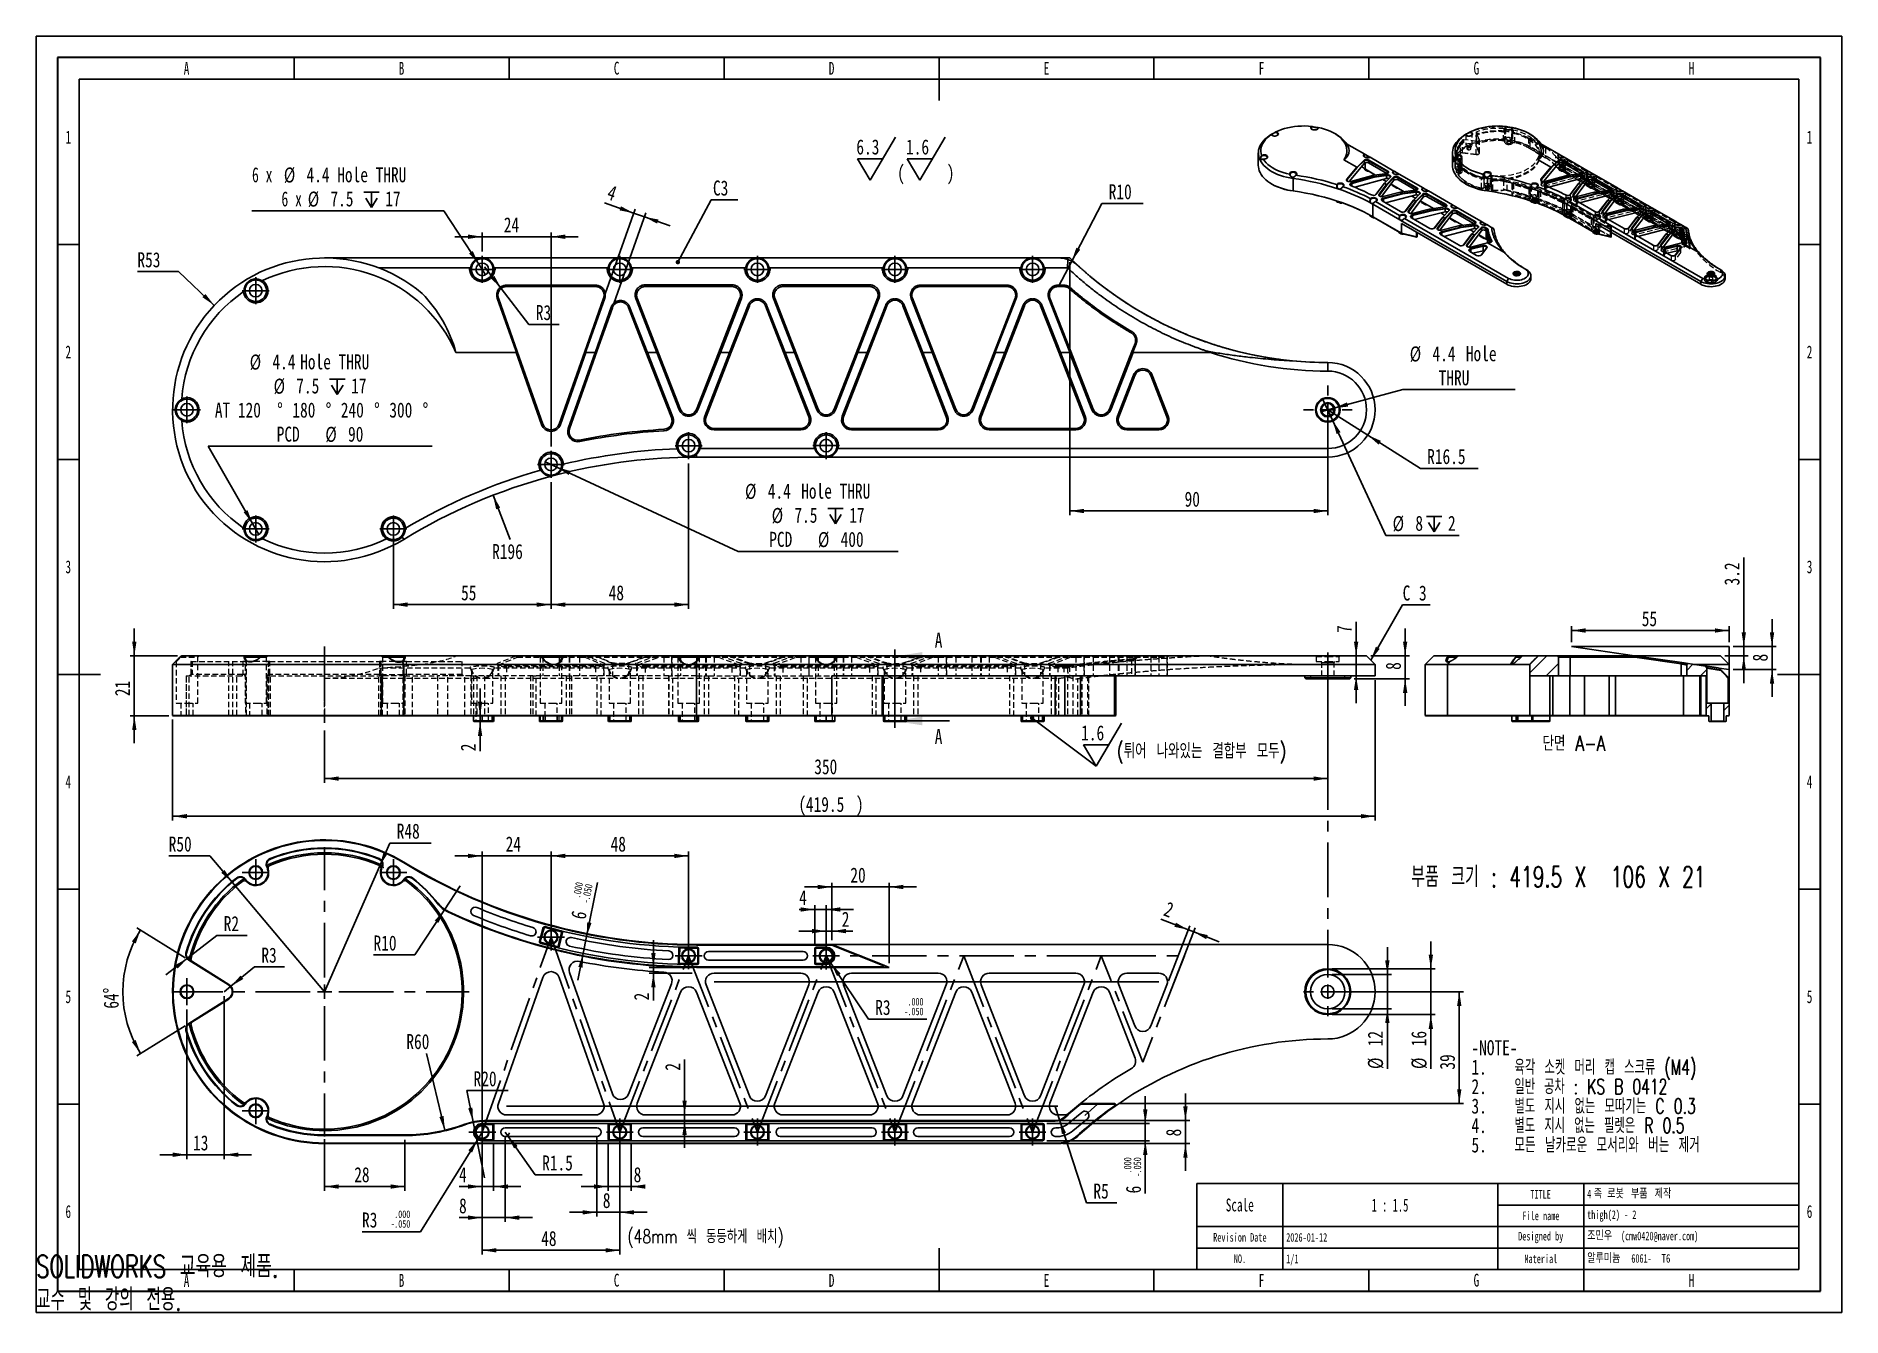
# Model space of a CAD drawing. Header units: millimetres. Extents: x 0 to 420, y 0 to 298.
import ezdxf

# ---------------------------------------------------------------- set-up
doc = ezdxf.new("R2010")
doc.units = ezdxf.units.MM
doc.linetypes.add('CENTERX2', pattern=[20.32, 12.7, -2.54, 2.54, -2.54])
doc.linetypes.add('HIDDEN', pattern=[1.905, 1.27, -0.635])
for name, color, linetype in [('SLD-0', 179, 'Continuous'), ('가는실선', 7, 'Continuous'), ('레이어10', 30, 'Continuous'), ('절단면', 230, 'Continuous'), ('중심선', 1, 'CENTERX2'), ('치수선', 104, 'Continuous')]:
    doc.layers.add(name, color=color, linetype=linetype)
for name, color, linetype, lineweight in [('도면층1', 4, 'Continuous', 35), ('도면층2', 3, 'Continuous', 25), ('도면층3', 5, 'Continuous', 25)]:
    doc.layers.add(name, color=color, linetype=linetype, lineweight=lineweight)
doc.styles.add('SLDTEXTSTYLE0', font='TXT', dxfattribs={"width": 0.638186})
doc.styles.add('SLDTEXTSTYLE1', font='TXT', dxfattribs={"width": 0.75, "bigfont": 'bigfont'})
doc.styles.add('SLDTEXTSTYLE10', font='TXT', dxfattribs={"width": 0.694444, "bigfont": 'bigfont'})
doc.styles.add('SLDTEXTSTYLE11', font='TXT', dxfattribs={"width": 0.7, "bigfont": 'bigfont'})
doc.styles.add('SLDTEXTSTYLE12', font='TXT', dxfattribs={"width": 0.645455, "bigfont": 'bigfont'})
doc.styles.add('SLDTEXTSTYLE2', font='TXT', dxfattribs={"width": 0.605})
doc.styles.add('SLDTEXTSTYLE3', font='TXT', dxfattribs={"width": 0.75})
doc.styles.add('SLDTEXTSTYLE4', font='TXT', dxfattribs={"width": 0.598704})
doc.styles.add('SLDTEXTSTYLE5', font='TXT', dxfattribs={"width": 0.666667})
doc.styles.add('SLDTEXTSTYLE6', font='TXT', dxfattribs={"width": 0.67, "bigfont": 'bigfont'})
doc.styles.add('SLDTEXTSTYLE7', font='TXT', dxfattribs={"width": 0.684211, "bigfont": 'bigfont'})
doc.styles.add('SLDTEXTSTYLE8', font='TXT', dxfattribs={"width": 0.676471, "bigfont": 'bigfont'})
doc.styles.add('SLDTEXTSTYLE9', font='TXT', dxfattribs={"width": 0.680556, "bigfont": 'bigfont'})
doc.dimstyles.new('SLDDIMSTYLE0', dxfattribs={"dimtxt": 3.5, "dimasz": 3.302, "dimexe": 0, "dimexo": 0.0625, "dimgap": 0.875, "dimtad": 1, "dimdec": 3, "dimlfac": 1.5, "dimrnd": 1e-09, "dimzin": 12, "dimdsep": 46, "dimtxsty": 'SLDTEXTSTYLE3', "dimsah": 1, "dimcen": 0.09, "dimadec": 0, "dimazin": 3, "dimtfac": 1, "dimtdec": 3, "dimtofl": 0, "dimtmove": 0, "dimatfit": 3, "dimfxl": 1, "dimfrac": 2, "dimtolj": 1, "dimtzin": 12, "dimarcsym": 0})
doc.dimstyles.new('SLDDIMSTYLE1', dxfattribs={"dimtxt": 3.5, "dimasz": 3.302, "dimexe": 0, "dimexo": 0.0625, "dimgap": 0.875, "dimtad": 1, "dimdec": 3, "dimlfac": 1.5, "dimrnd": 1e-09, "dimzin": 12, "dimdsep": 46, "dimtxsty": 'SLDTEXTSTYLE3', "dimsah": 1, "dimcen": 0.09, "dimadec": 0, "dimazin": 3, "dimtfac": 1, "dimtdec": 3, "dimtmove": 0, "dimatfit": 0, "dimfxl": 1, "dimfrac": 2, "dimtolj": 1, "dimtzin": 12, "dimarcsym": 0})
doc.dimstyles.new('SLDDIMSTYLE10', dxfattribs={"dimtxt": 3.5, "dimasz": 3.302, "dimexe": 0, "dimexo": 0.0625, "dimgap": 0.875, "dimtad": 0, "dimtih": 1, "dimtoh": 1, "dimdec": 3, "dimlfac": 1.5, "dimrnd": 1e-09, "dimzin": 12, "dimdsep": 46, "dimtxsty": 'SLDTEXTSTYLE3', "dimsah": 1, "dimcen": 0, "dimadec": 0, "dimazin": 3, "dimtol": 1, "dimtm": 0.05, "dimtfac": 1, "dimtdec": 3, "dimtofl": 0, "dimtmove": 0, "dimatfit": 3, "dimfxl": 1, "dimfrac": 2, "dimtolj": 1, "dimtzin": 4, "dimarcsym": 0})
doc.dimstyles.new('SLDDIMSTYLE2', dxfattribs={"dimtxt": 0.18, "dimasz": 1.016, "dimexe": 0, "dimexo": 0.0625, "dimgap": 0, "dimtad": 0, "dimtih": 1, "dimtoh": 1, "dimdec": 0, "dimrnd": 1e-09, "dimzin": 0, "dimdsep": 46, "dimtxsty": 'Standard', "dimblk1": 'DOT', "dimblk2": 'DOT', "dimsah": 1, "dimcen": 0.09, "dimadec": 0, "dimazin": 0, "dimtfac": 1.016, "dimtdec": 0, "dimtofl": 0, "dimtmove": 0, "dimatfit": 3, "dimldrblk": 'DOT', "dimfxl": 1, "dimfrac": 2, "dimtolj": 1, "dimtzin": 0, "dimarcsym": 0})
doc.dimstyles.new('SLDDIMSTYLE3', dxfattribs={"dimtxt": 3.5, "dimasz": 3.302, "dimexe": 0, "dimexo": 0.0625, "dimgap": 0.875, "dimtad": 0, "dimtih": 1, "dimtoh": 1, "dimdec": 3, "dimlfac": 1.5, "dimrnd": 1e-09, "dimzin": 12, "dimdsep": 46, "dimtxsty": 'SLDTEXTSTYLE3', "dimblk1": 'NONE', "dimsah": 1, "dimcen": 0, "dimadec": 0, "dimazin": 3, "dimtfac": 1, "dimtdec": 3, "dimtmove": 0, "dimatfit": 3, "dimldrblk": 'NONE', "dimfxl": 1, "dimfrac": 2, "dimtolj": 1, "dimtzin": 12, "dimarcsym": 0})
doc.dimstyles.new('SLDDIMSTYLE4', dxfattribs={"dimtxt": 3.5, "dimasz": 3.302, "dimexe": 0, "dimexo": 0.0625, "dimgap": 0.875, "dimtad": 0, "dimtih": 1, "dimtoh": 1, "dimdec": 3, "dimlfac": 1.5, "dimrnd": 1e-09, "dimzin": 12, "dimdsep": 46, "dimtxsty": 'SLDTEXTSTYLE3', "dimsah": 1, "dimcen": 0, "dimadec": 0, "dimazin": 3, "dimtfac": 1, "dimtdec": 3, "dimtofl": 0, "dimtmove": 1, "dimatfit": 3, "dimfxl": 1, "dimfrac": 2, "dimtolj": 1, "dimtzin": 12, "dimarcsym": 0})
doc.dimstyles.new('SLDDIMSTYLE5', dxfattribs={"dimtxt": 3.5, "dimasz": 3.302, "dimexe": 0, "dimexo": 0.0625, "dimgap": 0.875, "dimtad": 0, "dimtih": 1, "dimtoh": 1, "dimdec": 3, "dimlfac": 1.5, "dimrnd": 1e-09, "dimzin": 12, "dimdsep": 46, "dimtxsty": 'SLDTEXTSTYLE3', "dimblk1": 'NONE', "dimsah": 1, "dimcen": 0, "dimadec": 0, "dimazin": 3, "dimtfac": 1, "dimtdec": 3, "dimtmove": 0, "dimatfit": 3, "dimldrblk": 'NONE', "dimfxl": 1, "dimfrac": 2, "dimtolj": 1, "dimtzin": 12, "dimarcsym": 0})
doc.dimstyles.new('SLDDIMSTYLE6', dxfattribs={"dimtxt": 3.5, "dimasz": 3.302, "dimexe": 0, "dimexo": 0.0625, "dimgap": 0.875, "dimtad": 0, "dimtih": 1, "dimtoh": 1, "dimdec": 3, "dimlfac": 1.5, "dimrnd": 1e-09, "dimzin": 12, "dimdsep": 46, "dimtxsty": 'SLDTEXTSTYLE3', "dimsah": 1, "dimcen": 0, "dimadec": 0, "dimazin": 3, "dimtfac": 1, "dimtdec": 3, "dimtofl": 0, "dimtmove": 0, "dimatfit": 3, "dimfxl": 1, "dimfrac": 2, "dimtolj": 1, "dimtzin": 12, "dimarcsym": 0})
doc.dimstyles.new('SLDDIMSTYLE7', dxfattribs={"dimtxt": 3.5, "dimasz": 3.302, "dimexe": 0, "dimexo": 0.0625, "dimgap": 0.875, "dimtad": 0, "dimtih": 1, "dimtoh": 1, "dimdec": 3, "dimlfac": 1.5, "dimrnd": 1e-09, "dimzin": 12, "dimdsep": 46, "dimtxsty": 'SLDTEXTSTYLE3', "dimblk1": 'NONE', "dimblk2": 'NONE', "dimsah": 1, "dimcen": 0, "dimadec": 0, "dimazin": 3, "dimtfac": 1, "dimtdec": 3, "dimtofl": 0, "dimtmove": 0, "dimatfit": 3, "dimldrblk": 'NONE', "dimfxl": 1, "dimfrac": 2, "dimtolj": 1, "dimtzin": 12, "dimarcsym": 0})
doc.dimstyles.new('SLDDIMSTYLE8', dxfattribs={"dimtxt": 3.5, "dimasz": 3.302, "dimexe": 0, "dimexo": 0.0625, "dimgap": 0.875, "dimtad": 1, "dimdec": 3, "dimlfac": 1.5, "dimrnd": 1e-09, "dimzin": 12, "dimdsep": 46, "dimtxsty": 'SLDTEXTSTYLE3', "dimsah": 1, "dimcen": 0.09, "dimadec": 0, "dimazin": 3, "dimtol": 1, "dimtm": 0.05, "dimtfac": 1, "dimtdec": 3, "dimtmove": 0, "dimatfit": 0, "dimfxl": 1, "dimfrac": 2, "dimtolj": 1, "dimtzin": 4, "dimarcsym": 0})
doc.dimstyles.new('SLDDIMSTYLE9', dxfattribs={"dimtxt": 3.5, "dimasz": 3.302, "dimexe": 0, "dimexo": 0.0625, "dimgap": 0.875, "dimtad": 1, "dimdec": 4, "dimlfac": 1.5, "dimzin": 12, "dimdsep": 46, "dimtxsty": 'SLDTEXTSTYLE3', "dimsah": 1, "dimcen": 0.09, "dimazin": 3, "dimtfac": 1, "dimtofl": 0, "dimtmove": 0, "dimatfit": 3, "dimfxl": 1, "dimfrac": 2, "dimtolj": 1, "dimtzin": 12, "dimarcsym": 0})

msp = doc.modelspace()

# ---------------------------------------------------------------- texts
at = {"color": 7, "linetype": 'Continuous', "char_height": 5.1381, "attachment_point": 1}
for s, insert, style in [('SOLIDWORKS 교육용 제품.', (0, 14.330509), 'SLDTEXTSTYLE11'), ('교수 및 강의 전용.', (0, 6.623359), 'SLDTEXTSTYLE12')]:
    msp.add_mtext(s, dxfattribs=dict(at, insert=insert, style=style))
at = {"layer": 'SLD-0', "color": 7}
for s, insert, char_height, attachment_point, style in [('TITLE', (349.913748, 29.494802), 2, 2, 'SLDTEXTSTYLE0'), ('4', (360.75, 29.612802), 2, 1, 'SLDTEXTSTYLE2'), ('족', (362.291667, 29.610024), 2, 1, 'SLDTEXTSTYLE1'), ('로봇', (365.433333, 29.610024), 2, 1, 'SLDTEXTSTYLE1'), ('부품', (370.952778, 29.610024), 2, 1, 'SLDTEXTSTYLE1'), ('제작', (376.472222, 29.610024), 2, 1, 'SLDTEXTSTYLE1'), ('Scale', (279.956303, 27.543203), 3, 2, 'SLDTEXTSTYLE0'), ('File name', (350.002356, 24.510802), 2, 2, 'SLDTEXTSTYLE0'), ('thigh(2) - 2', (360.75, 24.788802), 2, 1, 'SLDTEXTSTYLE0'), ('Revision Date', (279.982542, 19.510802), 2, 2, 'SLDTEXTSTYLE0'), ('Designed by', (349.958897, 19.787802), 2, 2, 'SLDTEXTSTYLE0'), ('조민우', (360.75, 19.832024), 2, 1, 'SLDTEXTSTYLE1'), ('(cmw0420@naver.com)', (368.622222, 19.834802), 2, 1, 'SLDTEXTSTYLE2'), ('NO.', (279.996202, 14.528802), 2, 2, 'SLDTEXTSTYLE0'), ('Material', (349.991016, 14.510802), 2, 2, 'SLDTEXTSTYLE0'), ('알루미늄', (360.763889, 14.607024), 2, 1, 'SLDTEXTSTYLE1'), ('6061-', (371.025, 14.609802), 2, 1, 'SLDTEXTSTYLE2'), ('T6', (378.06389, 14.607024), 2, 1, 'SLDTEXTSTYLE3')]:
    msp.add_mtext(s, dxfattribs=dict(at, insert=insert, char_height=char_height, attachment_point=attachment_point, style=style))
at = {"layer": '가는실선', "attachment_point": 1}
for s, insert, char_height, style in [('(튀어 나와있는 결합부 모두)', (251.39536, 133.432038), 3.5, 'SLDTEXTSTYLE1'), ('부품 크기 : 419.5 X  106 X 21', (319.813382, 104.767886), 4.7625, 'SLDTEXTSTYLE6'), ('-NOTE-', (333.844435, 64.381205), 3.5, 'SLDTEXTSTYLE3'), ('1.', (333.844435, 59.855511), 3.5, 'SLDTEXTSTYLE3'), ('육각 소켓 머리 캡 스크류 (M4)', (343.844435, 59.855511), 3.5, 'SLDTEXTSTYLE7'), ('2.', (333.844435, 55.329816), 3.5, 'SLDTEXTSTYLE3'), ('일반 공차 : KS B 0412', (343.844435, 55.329816), 3.5, 'SLDTEXTSTYLE8'), ('3.', (333.844435, 50.804122), 3.5, 'SLDTEXTSTYLE3'), ('별도 지시 없는 모따기는 C 0.3', (343.844435, 50.804122), 3.5, 'SLDTEXTSTYLE7'), ('별도 지시 없는 필렛은 R 0.5', (343.844435, 46.278427), 3.5, 'SLDTEXTSTYLE9'), ('4.', (333.844435, 46.278427), 3.5, 'SLDTEXTSTYLE3'), ('모든 날카로운 모서리와 버는 제거', (343.844435, 41.752733), 3.5, 'SLDTEXTSTYLE10'), ('5.', (333.844435, 41.752733), 3.5, 'SLDTEXTSTYLE3')]:
    msp.add_mtext(s, dxfattribs=dict(at, insert=insert, char_height=char_height, style=style))
at = {"layer": '도면층2', "color": 7}
for s, insert, char_height, attachment_point, style in [('A', (34.986023, 291.992203), 3, 2, 'SLDTEXTSTYLE0'), ('B', (84.986023, 291.992203), 3, 2, 'SLDTEXTSTYLE0'), ('C', (135.013528, 292.043203), 3, 2, 'SLDTEXTSTYLE0'), ('D', (185.013528, 291.992203), 3, 2, 'SLDTEXTSTYLE0'), ('E', (234.986023, 291.992203), 3, 2, 'SLDTEXTSTYLE0'), ('F', (285.007964, 291.992203), 3, 2, 'SLDTEXTSTYLE0'), ('G', (334.991588, 292.043203), 3, 2, 'SLDTEXTSTYLE0'), ('H', (385.013528, 291.992203), 3, 2, 'SLDTEXTSTYLE0'), ('1', (7.478376, 275.998203), 3, 2, 'SLDTEXTSTYLE0'), ('1', (412.478376, 275.998203), 3, 2, 'SLDTEXTSTYLE0'), ('2', (7.478376, 225.998203), 3, 2, 'SLDTEXTSTYLE0'), ('2', (412.478376, 225.998203), 3, 2, 'SLDTEXTSTYLE0'), ('3', (7.478376, 176.023703), 3, 2, 'SLDTEXTSTYLE0'), ('3', (412.478376, 176.023703), 3, 2, 'SLDTEXTSTYLE0'), ('4', (7.478376, 125.992203), 3, 2, 'SLDTEXTSTYLE0'), ('4', (412.478376, 125.992203), 3, 2, 'SLDTEXTSTYLE0'), ('5', (7.478376, 76.017703), 3, 2, 'SLDTEXTSTYLE0'), ('5', (412.478376, 76.017703), 3, 2, 'SLDTEXTSTYLE0'), ('6', (7.478376, 26.023703), 3, 2, 'SLDTEXTSTYLE0'), ('1 : 1.5', (314.891878, 27.498203), 3, 2, 'SLDTEXTSTYLE4'), ('6', (412.478376, 26.023703), 3, 2, 'SLDTEXTSTYLE0'), ('2026-01-12', (290.75, 19.498802), 2, 1, 'SLDTEXTSTYLE0'), ('1/1', (290.75, 14.498802), 2, 1, 'SLDTEXTSTYLE0'), ('A', (34.986023, 9.992203), 3, 2, 'SLDTEXTSTYLE0'), ('B', (84.986023, 9.992203), 3, 2, 'SLDTEXTSTYLE0'), ('C', (135.013528, 10.043203), 3, 2, 'SLDTEXTSTYLE0'), ('D', (185.013528, 9.992203), 3, 2, 'SLDTEXTSTYLE0'), ('E', (234.986023, 9.992203), 3, 2, 'SLDTEXTSTYLE0'), ('F', (285.007964, 9.992203), 3, 2, 'SLDTEXTSTYLE0'), ('G', (334.991588, 10.043203), 3, 2, 'SLDTEXTSTYLE0'), ('H', (385.013528, 9.992203), 3, 2, 'SLDTEXTSTYLE0')]:
    msp.add_mtext(s, dxfattribs=dict(at, insert=insert, char_height=char_height, attachment_point=attachment_point, style=style))
at = {"layer": '절단면', "char_height": 3.5}
for s, insert, attachment_point, style in [('A', (209.006078, 159.225307), 1, 'SLDTEXTSTYLE3'), ('A', (209.006078, 136.801422), 1, 'SLDTEXTSTYLE3'), ('단면 A-A', (357.694593, 135.195374), 2, 'SLDTEXTSTYLE1')]:
    msp.add_mtext(s, dxfattribs=dict(at, insert=insert, attachment_point=attachment_point, style=style))
at = {"layer": '치수선', "insert": (137.53628, 20.321849), "char_height": 3.175, "attachment_point": 1, "style": 'SLDTEXTSTYLE1'}
msp.add_mtext('(48mm 씩 동등하게 배치)', dxfattribs=at)

# ---------------------------------------------------------------- blocks, each defined once
blk = doc.blocks.new('_D')
at = {"layer": '치수선', "transparency": 16777216}
for p, q in [((300.42, 150.02), (300.42, 124.25)), ((67.09, 136.47), (67.09, 124.25)), ((300.42, 125.25), (67.09, 125.25))]:
    blk.add_line(p, q, dxfattribs=at)
for points in [[(67.09, 125.25), (70.39, 124.74), (70.39, 125.75)], [(300.42, 125.25), (297.12, 125.75), (297.12, 124.74)]]:
    blk.add_solid(points, dxfattribs=at)
at = {"layer": '치수선', "transparency": 16777216, "insert": (180.98, 129.76), "char_height": 3.5, "attachment_point": 1, "style": 'SLDTEXTSTYLE3'}
blk.add_mtext('350', dxfattribs=at)
blk = doc.blocks.new('_D_1')
at = {"layer": '레이어10', "transparency": 16777216}
for p, q in [((311.42, 148.16), (311.42, 115.49)), ((31.76, 138.96), (31.76, 115.49)), ((311.42, 116.49), (31.76, 116.49))]:
    blk.add_line(p, q, dxfattribs=at)
for points in [[(31.76, 116.49), (35.06, 115.98), (35.06, 117)], [(311.42, 116.49), (308.12, 117), (308.12, 115.98)]]:
    blk.add_solid(points, dxfattribs=at)
at = {"layer": '레이어10', "transparency": 16777216, "char_height": 3.5, "attachment_point": 1, "style": 'SLDTEXTSTYLE3'}
for s, insert in [('(', (177.32, 121)), ('419.5', (179.04, 121)), (')', (190.68, 121))]:
    blk.add_mtext(s, dxfattribs=dict(at, insert=insert))
blk = doc.blocks.new('_D_2')
at = {"layer": '치수선', "transparency": 16777216}
for p, q in [((103.26, 139.83), (103.26, 146.18)), ((103.26, 139.83), (103.26, 138.49)), ((103.26, 138.49), (103.26, 131.61))]:
    blk.add_line(p, q, dxfattribs=at)
for points in [[(103.26, 139.83), (103.77, 143.13), (102.76, 143.13)], [(103.26, 138.49), (102.76, 135.19), (103.77, 135.19)]]:
    blk.add_solid(points, dxfattribs=at)
at = {"layer": '치수선', "transparency": 16777216, "insert": (98.75, 131.61), "char_height": 3.5, "attachment_point": 1, "rotation": 90, "style": 'SLDTEXTSTYLE3'}
blk.add_mtext('2', dxfattribs=at)
blk = doc.blocks.new('_D_3')
at = {"layer": '치수선', "transparency": 16777216}
for p, q in [((307.02, 153.83), (307.02, 161.73)), ((307.02, 153.83), (307.02, 149.16)), ((307.02, 149.16), (307.02, 142.81))]:
    blk.add_line(p, q, dxfattribs=at)
for points in [[(307.02, 153.83), (307.53, 157.13), (306.51, 157.13)], [(307.02, 149.16), (306.51, 145.86), (307.53, 145.86)]]:
    blk.add_solid(points, dxfattribs=at)
at = {"layer": '치수선', "transparency": 16777216, "insert": (302.51, 159.14), "char_height": 3.5, "attachment_point": 1, "rotation": 90, "style": 'SLDTEXTSTYLE3'}
blk.add_mtext('7', dxfattribs=at)
blk = doc.blocks.new('_D_4')
at = {"layer": '치수선', "transparency": 16777216}
for p, q in [((318.42, 153.83), (318.42, 160.18)), ((310.42, 153.83), (319.42, 153.83)), ((318.42, 153.83), (318.42, 148.49)), ((306.56, 148.49), (319.42, 148.49)), ((318.42, 148.49), (318.42, 142.14))]:
    blk.add_line(p, q, dxfattribs=at)
for points in [[(318.42, 153.83), (318.93, 157.13), (317.92, 157.13)], [(318.42, 148.49), (317.92, 145.19), (318.93, 145.19)]]:
    blk.add_solid(points, dxfattribs=at)
at = {"layer": '치수선', "transparency": 16777216, "insert": (313.91, 150.54), "char_height": 3.5, "attachment_point": 1, "rotation": 90, "style": 'SLDTEXTSTYLE3'}
blk.add_mtext('8', dxfattribs=at)
blk = doc.blocks.new('SW_CHAMFER_DIMENSION_0')
at = {"layer": '치수선', "color": 0}
for p, q in [((-7.42, -12.85), (0, 0)), ((0, 0), (6.38, 0))]:
    blk.add_line(p, q, dxfattribs=at)
blk.add_solid([(-7.42, -12.85), (-5.33, -10.24), (-6.21, -9.73)], dxfattribs=at)
at = {"layer": '치수선', "color": 0, "char_height": 3.5, "attachment_point": 1, "style": 'SLDTEXTSTYLE3'}
for s, insert in [('C', (0, 4.51)), ('3', (3.79, 4.51))]:
    blk.add_mtext(s, dxfattribs=dict(at, insert=insert))
blk = doc.blocks.new('_D_5')
at = {"layer": '레이어10', "transparency": 16777216}
for p, q in [((22.84, 153.83), (22.84, 160.18)), ((32.85, 153.83), (21.84, 153.83)), ((22.84, 153.83), (22.84, 139.83)), ((30.89, 139.83), (21.84, 139.83)), ((22.84, 139.83), (22.84, 133.48))]:
    blk.add_line(p, q, dxfattribs=at)
for points in [[(22.84, 153.83), (23.35, 157.13), (22.33, 157.13)], [(22.84, 139.83), (22.33, 136.52), (23.35, 136.52)]]:
    blk.add_solid(points, dxfattribs=at)
at = {"layer": '레이어10', "transparency": 16777216, "insert": (18.33, 144.42), "char_height": 3.5, "attachment_point": 1, "rotation": 90, "style": 'SLDTEXTSTYLE3'}
blk.add_mtext('21', dxfattribs=at)
blk = doc.blocks.new('SW_SFSYMBOL_0')
at = {"layer": '가는실선', "color": 0}
for p, q in [((0, 0), (5.9, 10)), ((0, 0), (-2.95, 5)), ((2.95, 5), (-2.95, 5))]:
    blk.add_line(p, q, dxfattribs=at)
at = {"layer": '가는실선', "color": 0, "insert": (-3.51, 9.51), "char_height": 3.5, "attachment_point": 1, "style": 'SLDTEXTSTYLE3'}
blk.add_mtext('1.6', dxfattribs=at)
blk = doc.blocks.new('_Dot')
at = {"color": 0, "linetype": 'ByBlock', "lineweight": -2}
blk.add_line((-0.5, 0), (-1, 0), dxfattribs=at)
at = {"color": 0, "linetype": 'ByBlock', "const_width": 0.5}
blk.add_lwpolyline([(-0.25, 0, 1), (0.25, 0, 1)], format="xyb", close=True, dxfattribs=at)
blk = doc.blocks.new('_D_6')
at = {"layer": '치수선', "transparency": 16777216}
for p, q in [((240.42, 245.39), (240.42, 186.51)), ((300.42, 210.05), (300.42, 186.51)), ((240.42, 187.51), (300.42, 187.51))]:
    blk.add_line(p, q, dxfattribs=at)
for points in [[(240.42, 187.51), (243.73, 187), (243.73, 188.01)], [(300.42, 187.51), (297.12, 188.01), (297.12, 187)]]:
    blk.add_solid(points, dxfattribs=at)
at = {"layer": '치수선', "transparency": 16777216, "insert": (267.12, 192.02), "char_height": 3.5, "attachment_point": 1, "style": 'SLDTEXTSTYLE3'}
blk.add_mtext('90', dxfattribs=at)
blk = doc.blocks.new('_D_7')
at = {"layer": '치수선', "transparency": 16777216}
for p, q in [((301.84, 211.43), (317.9, 215.74)), ((317.9, 215.74), (344.03, 215.74)), ((299.01, 210.67), (301.84, 211.43))]:
    blk.add_line(p, q, dxfattribs=at)
blk.add_solid([(301.84, 211.43), (305.16, 211.8), (304.9, 212.78)], dxfattribs=at)
at = {"layer": '치수선', "transparency": 16777216, "char_height": 3.5, "attachment_point": 1, "style": 'SLDTEXTSTYLE3'}
for s, insert in [('%%c', (319.49, 225.8)), ('4.4', (324.77, 225.86)), ('Hole', (332.54, 225.86)), ('THRU', (326.22, 220.25))]:
    blk.add_mtext(s, dxfattribs=dict(at, insert=insert))
blk = doc.blocks.new('_None')
blk = doc.blocks.new('_D_8')
at = {"layer": '치수선', "transparency": 16777216}
for p, q in [((138.97, 256.83), (132.19, 259.22)), ((132.32, 238), (139.3, 257.77)), ((134.36, 235.75), (141.81, 256.89)), ((138.97, 256.83), (141.48, 255.94)), ((141.48, 255.94), (147.47, 253.83))]:
    blk.add_line(p, q, dxfattribs=at)
for points in [[(138.97, 256.83), (136.02, 258.41), (135.68, 257.45)], [(141.48, 255.94), (144.43, 254.37), (144.76, 255.32)]]:
    blk.add_solid(points, dxfattribs=at)
at = {"layer": '치수선', "transparency": 16777216, "insert": (133.69, 263.47), "char_height": 3.5, "attachment_point": 1, "rotation": 340.5747, "style": 'SLDTEXTSTYLE3'}
blk.add_mtext('4', dxfattribs=at)
blk = doc.blocks.new('_D_9')
at = {"layer": '치수선', "transparency": 16777216}
for p, q in [((108.19, 239.31), (104.32, 244.34)), ((108.19, 239.31), (114.63, 230.92)), ((114.63, 230.92), (121.64, 230.92))]:
    blk.add_line(p, q, dxfattribs=at)
blk.add_solid([(108.19, 239.31), (106.58, 242.23), (105.78, 241.62)], dxfattribs=at)
at = {"layer": '치수선', "transparency": 16777216, "insert": (116.22, 235.43), "char_height": 3.5, "attachment_point": 1, "style": 'SLDTEXTSTYLE3'}
blk.add_mtext('R3', dxfattribs=at)
blk = doc.blocks.new('SW_SYMBOL_HOLE_DEPTH')
at = {"layer": '치수선', "color": 0}
for p, q in [((0, 875), (800, 875)), ((100, 555), (400, 75)), ((400, 875), (400, 75)), ((700, 555), (400, 75))]:
    blk.add_line(p, q, dxfattribs=at)
blk = doc.blocks.new('_D_10')
at = {"layer": '치수선', "transparency": 16777216}
for p, q in [((94.82, 257.32), (50.21, 257.32)), ((102.95, 244.95), (94.82, 257.32)), ((104.56, 242.49), (102.95, 244.95))]:
    blk.add_line(p, q, dxfattribs=at)
blk.add_solid([(102.95, 244.95), (101.56, 247.98), (100.71, 247.43)], dxfattribs=at)
at = {"layer": '치수선', "transparency": 16777216, "xscale": 0.004470703125, "yscale": 0.004470703125, "zscale": 0.004470703125}
blk.add_blockref('SW_SYMBOL_HOLE_DEPTH', (76.21, 257.8), dxfattribs=at)
at = {"layer": '치수선', "transparency": 16777216, "char_height": 3.5, "attachment_point": 1}
for s, insert, style in [('6 x', (50.21, 267.49), 'SLDTEXTSTYLE5'), ('%%c', (57.62, 267.44), 'SLDTEXTSTYLE3'), ('4.4 Hole THRU', (62.9, 267.49), 'SLDTEXTSTYLE3'), ('6 x', (57.06, 261.88), 'SLDTEXTSTYLE5'), ('%%c', (63.18, 261.83), 'SLDTEXTSTYLE3'), ('7.5', (68.46, 261.88), 'SLDTEXTSTYLE3'), ('17', (81.21, 261.88), 'SLDTEXTSTYLE3')]:
    blk.add_mtext(s, dxfattribs=dict(at, insert=insert, style=style))
blk = doc.blocks.new('_D_11')
at = {"layer": '치수선', "transparency": 16777216}
for p, q in [((299.3, 213.47), (301.54, 208.63)), ((301.54, 208.63), (313.93, 181.83)), ((313.93, 181.83), (330.97, 181.83))]:
    blk.add_line(p, q, dxfattribs=at)
blk.add_solid([(301.54, 208.63), (302.47, 205.42), (303.39, 205.85)], dxfattribs=at)
at = {"layer": '치수선', "transparency": 16777216, "xscale": 0.004470703125, "yscale": 0.004470703125, "zscale": 0.004470703125}
blk.add_blockref('SW_SYMBOL_HOLE_DEPTH', (323.38, 182.32), dxfattribs=at)
at = {"layer": '치수선', "transparency": 16777216, "char_height": 3.5, "attachment_point": 1, "style": 'SLDTEXTSTYLE3'}
for s, insert in [('%%c', (315.51, 186.34)), ('8', (320.79, 186.4)), ('2', (328.38, 186.4))]:
    blk.add_mtext(s, dxfattribs=dict(at, insert=insert))
blk = doc.blocks.new('_D_12')
at = {"layer": '치수선', "transparency": 16777216}
for p, q in [((50.36, 184.61), (39.99, 202.57)), ((39.99, 202.57), (92.11, 202.57)), ((51.82, 182.07), (50.36, 184.61))]:
    blk.add_line(p, q, dxfattribs=at)
blk.add_solid([(50.36, 184.61), (49.15, 187.72), (48.27, 187.22)], dxfattribs=at)
at = {"layer": '치수선', "transparency": 16777216, "xscale": 0.004470703125, "yscale": 0.004470703125, "zscale": 0.004470703125}
blk.add_blockref('SW_SYMBOL_HOLE_DEPTH', (68.27, 214.28), dxfattribs=at)
at = {"layer": '치수선', "transparency": 16777216, "char_height": 3.5, "attachment_point": 1, "style": 'SLDTEXTSTYLE3'}
for s, insert in [('%%c', (49.68, 223.91)), ('4.4', (54.96, 223.97)), ('Hole THRU', (61.42, 223.97)), ('%%c', (55.24, 218.3)), ('7.5', (60.51, 218.36)), ('17', (73.27, 218.36)), ('AT 120', (41.57, 212.75)), ('%%d', (56.06, 212.69)), ('180', (59.6, 212.75)), ('%%d', (67.34, 212.69)), ('240', (70.87, 212.75)), ('%%d', (78.61, 212.69)), ('300', (82.15, 212.75)), ('%%d', (89.89, 212.69)), ('PCD', (55.96, 207.14)), ('%%c', (67.27, 207.09)), ('90', (72.55, 207.14))]:
    blk.add_mtext(s, dxfattribs=dict(at, insert=insert))
blk = doc.blocks.new('_D_13')
at = {"layer": '치수선', "transparency": 16777216}
for p, q in [((240.87, 245.63), (247.88, 259.02)), ((247.88, 259.02), (257.47, 259.02)), ((237.78, 239.72), (240.87, 245.63))]:
    blk.add_line(p, q, dxfattribs=at)
blk.add_solid([(240.87, 245.63), (242.85, 248.32), (241.95, 248.79)], dxfattribs=at)
at = {"layer": '치수선', "transparency": 16777216, "insert": (249.47, 263.54), "char_height": 3.5, "attachment_point": 1, "style": 'SLDTEXTSTYLE3'}
blk.add_mtext('R10', dxfattribs=at)
blk = doc.blocks.new('_D_14')
at = {"layer": '치수선', "transparency": 16777216}
for p, q in [((119.76, 194.22), (119.76, 164.72)), ((83.09, 182.34), (83.09, 164.72)), ((83.09, 165.72), (119.76, 165.72))]:
    blk.add_line(p, q, dxfattribs=at)
for points in [[(83.09, 165.72), (86.39, 165.21), (86.39, 166.23)], [(119.76, 165.72), (116.45, 166.23), (116.45, 165.21)]]:
    blk.add_solid(points, dxfattribs=at)
at = {"layer": '치수선', "transparency": 16777216, "insert": (98.84, 170.23), "char_height": 3.5, "attachment_point": 1, "style": 'SLDTEXTSTYLE3'}
blk.add_mtext('55', dxfattribs=at)
blk = doc.blocks.new('_D_15')
at = {"layer": '치수선', "transparency": 16777216}
for p, q in [((151.76, 198.57), (151.76, 164.72)), ((119.76, 194.22), (119.76, 164.72)), ((119.76, 165.72), (151.76, 165.72))]:
    blk.add_line(p, q, dxfattribs=at)
for points in [[(119.76, 165.72), (123.06, 165.21), (123.06, 166.23)], [(151.76, 165.72), (148.45, 166.23), (148.45, 165.21)]]:
    blk.add_solid(points, dxfattribs=at)
at = {"layer": '치수선', "transparency": 16777216, "insert": (133.17, 170.23), "char_height": 3.5, "attachment_point": 1, "style": 'SLDTEXTSTYLE3'}
blk.add_mtext('48', dxfattribs=at)
blk = doc.blocks.new('_D_16')
at = {"layer": '치수선', "transparency": 16777216}
for p, q in [((103.76, 247.85), (103.76, 252.32)), ((119.76, 202.48), (119.76, 252.32)), ((103.76, 251.32), (97.41, 251.32)), ((103.76, 251.32), (119.76, 251.32)), ((119.76, 251.32), (126.11, 251.32))]:
    blk.add_line(p, q, dxfattribs=at)
for points in [[(103.76, 251.32), (100.45, 251.83), (100.45, 250.81)], [(119.76, 251.32), (123.06, 250.81), (123.06, 251.83)]]:
    blk.add_solid(points, dxfattribs=at)
at = {"layer": '치수선', "transparency": 16777216, "insert": (108.77, 255.83), "char_height": 3.5, "attachment_point": 1, "style": 'SLDTEXTSTYLE3'}
blk.add_mtext('24', dxfattribs=at)
blk = doc.blocks.new('_D_17')
at = {"layer": '레이어10', "transparency": 16777216}
blk.add_line((33.15, 243.2), (23.56, 243.2), dxfattribs=at)
at = {"layer": '레이어10', "transparency": 16777216, "insert": (23.56, 247.71), "char_height": 3.5, "attachment_point": 1, "style": 'SLDTEXTSTYLE3'}
blk.add_mtext('R53', dxfattribs=at)
blk = doc.blocks.new('_D_18')
at = {"layer": '치수선', "transparency": 16777216, "insert": (106.06, 179.83), "char_height": 3.5, "attachment_point": 1, "style": 'SLDTEXTSTYLE3'}
blk.add_mtext('R196', dxfattribs=at)
blk = doc.blocks.new('_D_19')
at = {"layer": '치수선', "transparency": 16777216}
for p, q in [((300.42, 211.05), (309.72, 205.17)), ((309.72, 205.17), (321.96, 197.42)), ((321.96, 197.42), (335.43, 197.42))]:
    blk.add_line(p, q, dxfattribs=at)
blk.add_solid([(309.72, 205.17), (312.23, 202.97), (312.78, 203.83)], dxfattribs=at)
at = {"layer": '치수선', "transparency": 16777216, "insert": (323.54, 201.93), "char_height": 3.5, "attachment_point": 1, "style": 'SLDTEXTSTYLE3'}
blk.add_mtext('R16.5', dxfattribs=at)
blk = doc.blocks.new('_D_20')
at = {"layer": '치수선', "transparency": 16777216}
for p, q in [((118.43, 198.97), (121.09, 197.73)), ((121.09, 197.73), (163.3, 178.09)), ((163.3, 178.09), (200.5, 178.09))]:
    blk.add_line(p, q, dxfattribs=at)
blk.add_solid([(121.09, 197.73), (123.87, 195.88), (124.29, 196.8)], dxfattribs=at)
at = {"layer": '치수선', "transparency": 16777216, "xscale": 0.004470703125, "yscale": 0.004470703125, "zscale": 0.004470703125}
blk.add_blockref('SW_SYMBOL_HOLE_DEPTH', (184.13, 184.19), dxfattribs=at)
at = {"layer": '치수선', "transparency": 16777216, "char_height": 3.5, "attachment_point": 1, "style": 'SLDTEXTSTYLE3'}
for s, insert in [('%%c', (164.89, 193.82)), ('4.4', (170.17, 193.88)), ('Hole THRU', (177.95, 193.88)), ('%%c', (171.09, 188.21)), ('7.5', (176.37, 188.27)), ('17', (189.13, 188.27)), ('PCD', (170.52, 182.66)), ('%%c', (181.84, 182.61)), ('400', (187.12, 182.66))]:
    blk.add_mtext(s, dxfattribs=dict(at, insert=insert))
blk = doc.blocks.new('SW_NOTE_0')
at = {"layer": '치수선', "color": 0}
blk.add_line((6.25, 0), (0, 0), dxfattribs=at)
at = {"layer": '치수선', "color": 0, "insert": (0.45, 4.53), "char_height": 3.5, "attachment_point": 1, "style": 'SLDTEXTSTYLE3'}
blk.add_mtext('C3', dxfattribs=at)
blk = doc.blocks.new('SW_CENTERMARKSYMBOL_0')
at = {"layer": '중심선', "color": 0}
for p, q in [((0, 3.33), (0, 5.67)), ((-3.33, 0), (-5.67, 0)), ((0, 0), (-1.67, 0)), ((0, 0), (0, 1.67)), ((0, 0), (0, -1.67)), ((0, 0), (1.67, 0)), ((3.33, 0), (5.67, 0)), ((0, -3.33), (0, -5.67))]:
    blk.add_line(p, q, dxfattribs=at)
blk = doc.blocks.new('SW_CENTERMARKSYMBOL_1')
at = {"layer": '중심선', "color": 0}
for p, q in [((-1.67, 0), (-3.13, 0)), ((0, 0), (-1.67, 0)), ((0, 1.67), (0, 3.13)), ((0, 0), (0, 1.67)), ((0, 0), (0, -1.67)), ((0, 0), (1.67, 0)), ((1.67, 0), (3.13, 0)), ((0, -1.67), (0, -3.13))]:
    blk.add_line(p, q, dxfattribs=at)
blk = doc.blocks.new('SW_CENTERMARKSYMBOL_2')
at = {"layer": '중심선', "color": 0}
for p, q in [((-1.67, 0), (-3.13, 0)), ((0, 0), (-1.67, 0)), ((0, 1.67), (0, 3.13)), ((0, 0), (0, 1.67)), ((0, 0), (0, -1.67)), ((0, 0), (1.67, 0)), ((1.67, 0), (3.13, 0)), ((0, -1.67), (0, -3.13))]:
    blk.add_line(p, q, dxfattribs=at)
blk = doc.blocks.new('SW_CENTERMARKSYMBOL_3')
at = {"layer": '중심선', "color": 0}
for p, q in [((-1.67, 0), (-3.13, 0)), ((0, 0), (-1.67, 0)), ((0, 1.67), (0, 3.13)), ((0, 0), (0, 1.67)), ((0, 0), (0, -1.67)), ((0, 0), (1.67, 0)), ((1.67, 0), (3.13, 0)), ((0, -1.67), (0, -3.13))]:
    blk.add_line(p, q, dxfattribs=at)
blk = doc.blocks.new('SW_CENTERMARKSYMBOL_4')
at = {"layer": '중심선', "color": 0}
for p, q in [((-1.67, 0), (-3.13, 0)), ((0, 0), (-1.67, 0)), ((0, 1.67), (0, 3.13)), ((0, 0), (0, 1.67)), ((0, 0), (0, -1.67)), ((0, 0), (1.67, 0)), ((1.67, 0), (3.13, 0)), ((0, -1.67), (0, -3.13))]:
    blk.add_line(p, q, dxfattribs=at)
blk = doc.blocks.new('SW_CENTERMARKSYMBOL_5')
at = {"layer": '중심선', "color": 0}
for p, q in [((-1.67, 0), (-3.13, 0)), ((0, 0), (-1.67, 0)), ((0, 1.67), (0, 3.13)), ((0, 0), (0, 1.67)), ((0, 0), (0, -1.67)), ((0, 0), (1.67, 0)), ((1.67, 0), (3.13, 0)), ((0, -1.67), (0, -3.13))]:
    blk.add_line(p, q, dxfattribs=at)
blk = doc.blocks.new('SW_CENTERMARKSYMBOL_6')
at = {"layer": '중심선', "color": 0}
for p, q in [((-1.67, 0), (-3.13, 0)), ((0, 0), (-1.67, 0)), ((0, 1.67), (0, 3.13)), ((0, 0), (0, 1.67)), ((0, 0), (0, -1.67)), ((0, 0), (1.67, 0)), ((1.67, 0), (3.13, 0)), ((0, -1.67), (0, -3.13))]:
    blk.add_line(p, q, dxfattribs=at)
blk = doc.blocks.new('SW_CENTERMARKSYMBOL_7')
at = {"layer": '중심선', "color": 0}
for p, q in [((-1.67, 0), (-3.13, 0)), ((0, 0), (-1.67, 0)), ((0, 1.67), (0, 3.13)), ((0, 0), (0, 1.67)), ((0, 0), (0, -1.67)), ((0, 0), (1.67, 0)), ((1.67, 0), (3.13, 0)), ((0, -1.67), (0, -3.13))]:
    blk.add_line(p, q, dxfattribs=at)
blk = doc.blocks.new('SW_CENTERMARKSYMBOL_8')
at = {"layer": '중심선', "color": 0}
for p, q in [((-1.67, 0), (-3.13, 0)), ((0, 0), (-1.67, 0)), ((0, 1.67), (0, 3.13)), ((0, 0), (0, 1.67)), ((0, 0), (0, -1.67)), ((0, 0), (1.67, 0)), ((1.67, 0), (3.13, 0)), ((0, -1.67), (0, -3.13))]:
    blk.add_line(p, q, dxfattribs=at)
blk = doc.blocks.new('SW_CENTERMARKSYMBOL_9')
at = {"layer": '중심선', "color": 0}
for p, q in [((-1.67, 0), (-3.13, 0)), ((0, 0), (-1.67, 0)), ((0, 1.67), (0, 3.13)), ((0, 0), (0, 1.67)), ((0, 0), (0, -1.67)), ((0, 0), (1.67, 0)), ((1.67, 0), (3.13, 0)), ((0, -1.67), (0, -3.13))]:
    blk.add_line(p, q, dxfattribs=at)
blk = doc.blocks.new('SW_CENTERMARKSYMBOL_10')
at = {"layer": '중심선', "color": 0}
for p, q in [((-1.67, 0), (-3.13, 0)), ((0, 0), (-1.67, 0)), ((0, 1.67), (0, 3.13)), ((0, 0), (0, 1.67)), ((0, 0), (0, -1.67)), ((0, 0), (1.67, 0)), ((1.67, 0), (3.13, 0)), ((0, -1.67), (0, -3.13))]:
    blk.add_line(p, q, dxfattribs=at)
blk = doc.blocks.new('SW_CENTERMARKSYMBOL_11')
at = {"layer": '중심선', "color": 0}
for p, q in [((-1.67, 0), (-3.13, 0)), ((0, 0), (-1.67, 0)), ((0, 1.67), (0, 3.13)), ((0, 0), (0, 1.67)), ((0, 0), (0, -1.67)), ((0, 0), (1.67, 0)), ((1.67, 0), (3.13, 0)), ((0, -1.67), (0, -3.13))]:
    blk.add_line(p, q, dxfattribs=at)
blk = doc.blocks.new('SW_CENTERMARKSYMBOL_12')
at = {"layer": '중심선', "color": 0}
for p, q in [((-1.67, 0), (-3.13, 0)), ((0, 0), (-1.67, 0)), ((0, 1.67), (0, 3.13)), ((0, 0), (0, 1.67)), ((0, 0), (0, -1.67)), ((0, 0), (1.67, 0)), ((1.67, 0), (3.13, 0)), ((0, -1.67), (0, -3.13))]:
    blk.add_line(p, q, dxfattribs=at)
blk = doc.blocks.new('_D_21')
at = {"layer": '치수선', "transparency": 16777216}
for p, q in [((185.09, 87.66), (185.09, 101.03)), ((198.42, 82.33), (198.42, 101.03)), ((185.09, 100.03), (178.74, 100.03)), ((185.09, 100.03), (198.42, 100.03)), ((198.42, 100.03), (204.77, 100.03))]:
    blk.add_line(p, q, dxfattribs=at)
for points in [[(185.09, 100.03), (181.79, 100.54), (181.79, 99.52)], [(198.42, 100.03), (201.73, 99.52), (201.73, 100.54)]]:
    blk.add_solid(points, dxfattribs=at)
at = {"layer": '치수선', "transparency": 16777216, "insert": (189.38, 104.54), "char_height": 3.5, "attachment_point": 1, "style": 'SLDTEXTSTYLE3'}
blk.add_mtext('20', dxfattribs=at)
blk = doc.blocks.new('_D_22')
at = {"layer": '치수선', "transparency": 16777216}
for p, q in [((128.04, 88.51), (130.54, 101.1)), ((128.04, 88.51), (127.26, 84.58)), ((127.26, 84.58), (126.02, 78.35))]:
    blk.add_line(p, q, dxfattribs=at)
for points in [[(128.04, 88.51), (129.18, 91.65), (128.18, 91.84)], [(127.26, 84.58), (126.12, 81.44), (127.12, 81.25)]]:
    blk.add_solid(points, dxfattribs=at)
at = {"layer": '치수선', "transparency": 16777216, "attachment_point": 1, "rotation": 78.7709, "style": 'SLDTEXTSTYLE3'}
for s, insert, char_height in [('.000', (124.78, 97.63), 1.75), ('.050', (127, 97.19), 1.75), ('-', (126.84, 96.43), 1.75), ('6', (124.33, 92.97), 3.5)]:
    blk.add_mtext(s, dxfattribs=dict(at, insert=insert, char_height=char_height))
blk = doc.blocks.new('_D_23')
at = {"layer": '치수선', "transparency": 16777216}
for p, q in [((268, 90.05), (261.62, 92.54)), ((262.6, 72.55), (269.61, 90.49)), ((263.38, 78.2), (268.36, 90.98)), ((269.24, 89.56), (268, 90.05)), ((269.24, 89.56), (275.16, 87.25))]:
    blk.add_line(p, q, dxfattribs=at)
for points in [[(268, 90.05), (265.11, 91.72), (264.74, 90.77)], [(269.24, 89.56), (272.13, 87.89), (272.5, 88.84)]]:
    blk.add_solid(points, dxfattribs=at)
at = {"layer": '치수선', "transparency": 16777216, "insert": (263.26, 96.74), "char_height": 3.5, "attachment_point": 1, "rotation": 338.6821, "style": 'SLDTEXTSTYLE3'}
blk.add_mtext('2', dxfattribs=at)
blk = doc.blocks.new('_D_24')
at = {"layer": '치수선', "transparency": 16777216}
for p, q in [((67.09, 41.33), (67.09, 29.33)), ((85.76, 41.19), (85.76, 29.33)), ((67.09, 30.33), (85.76, 30.33))]:
    blk.add_line(p, q, dxfattribs=at)
for points in [[(67.09, 30.33), (70.39, 29.82), (70.39, 30.83)], [(85.76, 30.33), (82.45, 30.83), (82.45, 29.82)]]:
    blk.add_solid(points, dxfattribs=at)
at = {"layer": '치수선', "transparency": 16777216, "insert": (73.99, 34.84), "char_height": 3.5, "attachment_point": 1, "style": 'SLDTEXTSTYLE3'}
blk.add_mtext('28', dxfattribs=at)
blk = doc.blocks.new('_D_25')
at = {"layer": '치수선', "transparency": 16777216, "insert": (86.11, 65.81), "char_height": 3.5, "attachment_point": 1, "style": 'SLDTEXTSTYLE3'}
blk.add_mtext('R60', dxfattribs=at)
blk = doc.blocks.new('_D_26')
at = {"layer": '치수선', "transparency": 16777216}
for p, q in [((101.65, 45.39), (100.17, 52.64)), ((100.17, 52.64), (109.76, 52.64)), ((104.32, 32.33), (101.65, 45.39))]:
    blk.add_line(p, q, dxfattribs=at)
blk.add_solid([(101.65, 45.39), (101.48, 48.73), (100.49, 48.52)], dxfattribs=at)
at = {"layer": '치수선', "transparency": 16777216, "insert": (101.75, 57.15), "char_height": 3.5, "attachment_point": 1, "style": 'SLDTEXTSTYLE3'}
blk.add_mtext('R20', dxfattribs=at)
blk = doc.blocks.new('_D_27')
at = {"layer": '치수선', "transparency": 16777216}
for p, q in [((45.31, 76.92), (50.8, 81.41)), ((50.8, 81.41), (57.81, 81.41)), ((43.76, 75.66), (45.31, 76.92))]:
    blk.add_line(p, q, dxfattribs=at)
blk.add_solid([(45.31, 76.92), (48.19, 78.62), (47.54, 79.41)], dxfattribs=at)
at = {"layer": '치수선', "transparency": 16777216, "insert": (52.39, 85.92), "char_height": 3.5, "attachment_point": 1, "style": 'SLDTEXTSTYLE3'}
blk.add_mtext('R3', dxfattribs=at)
blk = doc.blocks.new('_D_28')
at = {"layer": '치수선', "transparency": 16777216}
for p, q in [((35.09, 71.53), (35.09, 36.73)), ((43.76, 74.66), (43.76, 36.73)), ((35.09, 37.73), (28.74, 37.73)), ((35.09, 37.73), (43.76, 37.73)), ((43.76, 37.73), (50.11, 37.73))]:
    blk.add_line(p, q, dxfattribs=at)
for points in [[(35.09, 37.73), (31.79, 38.24), (31.79, 37.22)], [(43.76, 37.73), (47.06, 37.22), (47.06, 38.24)]]:
    blk.add_solid(points, dxfattribs=at)
at = {"layer": '치수선', "transparency": 16777216, "insert": (36.5, 42.24), "char_height": 3.5, "attachment_point": 1, "style": 'SLDTEXTSTYLE3'}
blk.add_mtext('13', dxfattribs=at)
blk = doc.blocks.new('_D_29')
at = {"layer": '치수선', "transparency": 16777216}
for p, q in [((35.22, 83.45), (42.04, 88.74)), ((42.04, 88.74), (49.05, 88.74)), ((35.22, 83.45), (30.2, 79.56))]:
    blk.add_line(p, q, dxfattribs=at)
blk.add_solid([(35.22, 83.45), (32.3, 81.83), (32.92, 81.03)], dxfattribs=at)
at = {"layer": '치수선', "transparency": 16777216, "insert": (43.63, 93.25), "char_height": 3.5, "attachment_point": 1, "style": 'SLDTEXTSTYLE3'}
blk.add_mtext('R2', dxfattribs=at)
blk = doc.blocks.new('_D_30')
at = {"layer": '치수선', "transparency": 16777216}
for p, q in [((34.64, 83.55), (23.45, 90.55)), ((34.64, 67.76), (23.45, 60.77))]:
    blk.add_line(p, q, dxfattribs=at)
blk.add_arc((47.28, 75.66), 27.1, 148, 212, dxfattribs=at)
for points in [[(24.29, 90.02), (22.27, 87.36), (23.16, 86.88)], [(24.29, 61.3), (23.16, 64.44), (22.27, 63.96)]]:
    blk.add_solid(points, dxfattribs=at)
at = {"layer": '치수선', "transparency": 16777216, "insert": (15.72, 71.68), "char_height": 3.5, "attachment_point": 1, "rotation": 90.8337, "style": 'SLDTEXTSTYLE3'}
blk.add_mtext('64°', dxfattribs=at)
blk = doc.blocks.new('_D_31')
at = {"layer": '치수선', "transparency": 16777216}
for p, q in [((40.42, 107.25), (30.83, 107.25)), ((45.59, 101.13), (40.42, 107.25)), ((67.09, 75.66), (45.59, 101.13))]:
    blk.add_line(p, q, dxfattribs=at)
blk.add_solid([(45.59, 101.13), (43.85, 103.98), (43.07, 103.33)], dxfattribs=at)
at = {"layer": '치수선', "transparency": 16777216, "insert": (30.83, 111.77), "char_height": 3.5, "attachment_point": 1, "style": 'SLDTEXTSTYLE3'}
blk.add_mtext('R50', dxfattribs=at)
blk = doc.blocks.new('_D_32')
at = {"layer": '치수선', "transparency": 16777216}
for p, q in [((79.95, 104.96), (82.28, 110.26)), ((82.28, 110.26), (91.87, 110.26)), ((67.09, 75.66), (79.95, 104.96))]:
    blk.add_line(p, q, dxfattribs=at)
blk.add_arc((67.09, 75.66), 32, 64.5107, 64.7377, dxfattribs=at)
blk.add_solid([(79.95, 104.96), (81.74, 107.78), (80.81, 108.19)], dxfattribs=at)
at = {"layer": '치수선', "transparency": 16777216, "insert": (83.87, 114.77), "char_height": 3.5, "attachment_point": 1, "style": 'SLDTEXTSTYLE3'}
blk.add_mtext('R48', dxfattribs=at)
blk = doc.blocks.new('_D_33')
at = {"layer": '치수선', "transparency": 16777216}
for p, q in [((98.63, 100.26), (94.96, 94.69)), ((94.96, 94.69), (88.07, 84.23)), ((88.07, 84.23), (78.48, 84.23))]:
    blk.add_line(p, q, dxfattribs=at)
blk.add_solid([(94.96, 94.69), (92.72, 92.22), (93.57, 91.66)], dxfattribs=at)
at = {"layer": '치수선', "transparency": 16777216, "insert": (78.48, 88.74), "char_height": 3.5, "attachment_point": 1, "style": 'SLDTEXTSTYLE3'}
blk.add_mtext('R10', dxfattribs=at)
blk = doc.blocks.new('_D_34')
at = {"layer": '치수선', "transparency": 16777216}
for p, q in [((109.09, 42.99), (109.67, 42.18)), ((109.67, 42.18), (116.11, 33.07)), ((116.11, 33.07), (127, 33.07))]:
    blk.add_line(p, q, dxfattribs=at)
blk.add_arc((109.09, 42.99), 1, 315, 350.2857, dxfattribs=at)
blk.add_solid([(109.67, 42.18), (111.16, 39.19), (111.99, 39.77)], dxfattribs=at)
at = {"layer": '치수선', "transparency": 16777216, "insert": (117.7, 37.58), "char_height": 3.5, "attachment_point": 1, "style": 'SLDTEXTSTYLE3'}
blk.add_mtext('R1.5', dxfattribs=at)
blk = doc.blocks.new('_D_35')
at = {"layer": '치수선', "transparency": 16777216}
for p, q in [((103.76, 41.99), (103.76, 22.09)), ((109.09, 41.99), (109.09, 22.09)), ((103.76, 23.09), (98.37, 23.09)), ((103.76, 23.09), (109.09, 23.09)), ((109.09, 23.09), (115.44, 23.09))]:
    blk.add_line(p, q, dxfattribs=at)
for points in [[(103.76, 23.09), (100.45, 23.6), (100.45, 22.58)], [(109.09, 23.09), (112.39, 22.58), (112.39, 23.6)]]:
    blk.add_solid(points, dxfattribs=at)
at = {"layer": '치수선', "transparency": 16777216, "insert": (98.37, 27.6), "char_height": 3.5, "attachment_point": 1, "style": 'SLDTEXTSTYLE3'}
blk.add_mtext('8', dxfattribs=at)
blk = doc.blocks.new('_D_36')
at = {"layer": '치수선', "transparency": 16777216}
for p, q in [((257.98, 44.99), (257.98, 51.34)), ((235.09, 44.99), (258.98, 44.99)), ((257.98, 44.99), (257.98, 40.99)), ((235.09, 40.99), (258.98, 40.99)), ((257.98, 40.99), (257.98, 28.73))]:
    blk.add_line(p, q, dxfattribs=at)
for points in [[(257.98, 44.99), (258.49, 48.29), (257.47, 48.29)], [(257.98, 40.99), (257.47, 37.69), (258.49, 37.69)]]:
    blk.add_solid(points, dxfattribs=at)
at = {"layer": '치수선', "transparency": 16777216, "attachment_point": 1, "rotation": 90, "style": 'SLDTEXTSTYLE3'}
for s, insert, char_height in [('.000', (253, 33.39), 1.75), ('.050', (255.26, 33.39), 1.75), ('6', (253.47, 28.73), 3.5), ('-', (255.26, 32.61), 1.75)]:
    blk.add_mtext(s, dxfattribs=dict(at, insert=insert, char_height=char_height))
blk = doc.blocks.new('_D_37')
at = {"layer": '치수선', "transparency": 16777216}
for p, q in [((103.76, 41.99), (103.76, 14.49)), ((135.76, 41.99), (135.76, 14.49)), ((103.76, 15.49), (135.76, 15.49))]:
    blk.add_line(p, q, dxfattribs=at)
for points in [[(103.76, 15.49), (107.06, 14.99), (107.06, 16)], [(135.76, 15.49), (132.45, 16), (132.45, 14.99)]]:
    blk.add_solid(points, dxfattribs=at)
at = {"layer": '치수선', "transparency": 16777216, "insert": (117.48, 20), "char_height": 3.5, "attachment_point": 1, "style": 'SLDTEXTSTYLE3'}
blk.add_mtext('48', dxfattribs=at)
blk = doc.blocks.new('_D_38')
at = {"layer": '치수선', "transparency": 16777216}
for p, q in [((103.76, 107.25), (97.41, 107.25)), ((103.76, 43.99), (103.76, 108.25)), ((103.76, 107.25), (119.76, 107.25)), ((119.76, 89.36), (119.76, 108.25)), ((119.76, 107.25), (126.11, 107.25))]:
    blk.add_line(p, q, dxfattribs=at)
for points in [[(103.76, 107.25), (100.45, 107.76), (100.45, 106.75)], [(119.76, 107.25), (123.06, 106.75), (123.06, 107.76)]]:
    blk.add_solid(points, dxfattribs=at)
at = {"layer": '치수선', "transparency": 16777216, "insert": (109.21, 111.77), "char_height": 3.5, "attachment_point": 1, "style": 'SLDTEXTSTYLE3'}
blk.add_mtext('24', dxfattribs=at)
blk = doc.blocks.new('_D_39')
at = {"layer": '치수선', "transparency": 16777216}
for p, q in [((119.76, 89.36), (119.76, 108.25)), ((119.76, 107.25), (151.76, 107.25)), ((151.76, 85.01), (151.76, 108.25))]:
    blk.add_line(p, q, dxfattribs=at)
for points in [[(119.76, 107.25), (123.06, 106.75), (123.06, 107.76)], [(151.76, 107.25), (148.45, 107.76), (148.45, 106.75)]]:
    blk.add_solid(points, dxfattribs=at)
at = {"layer": '치수선', "transparency": 16777216, "insert": (133.62, 111.77), "char_height": 3.5, "attachment_point": 1, "style": 'SLDTEXTSTYLE3'}
blk.add_mtext('48', dxfattribs=at)
blk = doc.blocks.new('_D_40')
at = {"layer": '치수선', "transparency": 16777216}
for p, q in [((143.57, 81.33), (143.57, 87.68)), ((152.61, 81.33), (142.57, 81.33)), ((152.61, 79.99), (142.57, 79.99)), ((143.57, 81.33), (143.57, 79.99)), ((143.57, 79.99), (143.57, 73.63))]:
    blk.add_line(p, q, dxfattribs=at)
for points in [[(143.57, 81.33), (144.08, 84.63), (143.07, 84.63)], [(143.57, 79.99), (143.07, 76.69), (144.08, 76.69)]]:
    blk.add_solid(points, dxfattribs=at)
at = {"layer": '치수선', "transparency": 16777216, "insert": (139.06, 73.63), "char_height": 3.5, "attachment_point": 1, "rotation": 90, "style": 'SLDTEXTSTYLE3'}
blk.add_mtext('2', dxfattribs=at)
blk = doc.blocks.new('_D_41')
at = {"layer": '치수선', "transparency": 16777216}
for p, q in [((150.83, 46.99), (150.83, 59.86)), ((150.83, 46.99), (150.83, 45.66)), ((150.83, 45.66), (150.83, 39.31))]:
    blk.add_line(p, q, dxfattribs=at)
for points in [[(150.83, 46.99), (151.33, 50.29), (150.32, 50.29)], [(150.83, 45.66), (150.32, 42.36), (151.33, 42.36)]]:
    blk.add_solid(points, dxfattribs=at)
at = {"layer": '치수선', "transparency": 16777216, "insert": (146.31, 57.28), "char_height": 3.5, "attachment_point": 1, "rotation": 90, "style": 'SLDTEXTSTYLE3'}
blk.add_mtext('2', dxfattribs=at)
blk = doc.blocks.new('_D_42')
at = {"layer": '치수선', "transparency": 16777216}
for p, q in [((183.76, 83.99), (184.86, 82.33)), ((184.86, 82.33), (193.57, 69.24)), ((193.57, 69.24), (207.17, 69.24))]:
    blk.add_line(p, q, dxfattribs=at)
blk.add_solid([(184.86, 82.33), (186.27, 79.3), (187.12, 79.86)], dxfattribs=at)
at = {"layer": '치수선', "transparency": 16777216, "attachment_point": 1, "style": 'SLDTEXTSTYLE3'}
for s, insert, char_height in [('R3', (195.16, 73.75), 3.5), ('.000', (202.65, 74.21), 1.75), ('.050', (202.65, 71.95), 1.75), ('-', (201.87, 71.95), 1.75)]:
    blk.add_mtext(s, dxfattribs=dict(at, insert=insert, char_height=char_height))
blk = doc.blocks.new('_D_43')
at = {"layer": '치수선', "transparency": 16777216}
for p, q in [((181.09, 94.79), (177.47, 94.79)), ((181.09, 86.66), (181.09, 95.79)), ((181.09, 94.79), (183.76, 94.79)), ((183.76, 84.99), (183.76, 95.79)), ((183.76, 94.79), (190.11, 94.79))]:
    blk.add_line(p, q, dxfattribs=at)
for points in [[(181.09, 94.79), (177.79, 95.3), (177.79, 94.28)], [(183.76, 94.79), (187.06, 94.28), (187.06, 95.3)]]:
    blk.add_solid(points, dxfattribs=at)
at = {"layer": '치수선', "transparency": 16777216, "insert": (177.47, 99.3), "char_height": 3.5, "attachment_point": 1, "style": 'SLDTEXTSTYLE3'}
blk.add_mtext('4', dxfattribs=at)
blk = doc.blocks.new('_D_44')
at = {"layer": '치수선', "transparency": 16777216}
for p, q in [((130.42, 41.99), (130.42, 23.33)), ((135.76, 41.99), (135.76, 23.33)), ((130.42, 24.33), (124.07, 24.33)), ((130.42, 24.33), (135.76, 24.33)), ((135.76, 24.33), (142.11, 24.33))]:
    blk.add_line(p, q, dxfattribs=at)
for points in [[(130.42, 24.33), (127.12, 24.83), (127.12, 23.82)], [(135.76, 24.33), (139.06, 23.82), (139.06, 24.83)]]:
    blk.add_solid(points, dxfattribs=at)
at = {"layer": '치수선', "transparency": 16777216, "insert": (131.8, 28.84), "char_height": 3.5, "attachment_point": 1, "style": 'SLDTEXTSTYLE3'}
blk.add_mtext('8', dxfattribs=at)
blk = doc.blocks.new('_D_45')
at = {"layer": '치수선', "transparency": 16777216}
for p, q in [((133.09, 40.33), (133.09, 29.33)), ((138.42, 40.33), (138.42, 29.33)), ((133.09, 30.33), (126.74, 30.33)), ((133.09, 30.33), (138.42, 30.33)), ((138.42, 30.33), (141.57, 30.33))]:
    blk.add_line(p, q, dxfattribs=at)
for points in [[(133.09, 30.33), (129.79, 30.83), (129.79, 29.82)], [(138.42, 30.33), (141.73, 29.82), (141.73, 30.83)]]:
    blk.add_solid(points, dxfattribs=at)
at = {"layer": '치수선', "transparency": 16777216, "insert": (138.98, 34.84), "char_height": 3.5, "attachment_point": 1, "style": 'SLDTEXTSTYLE3'}
blk.add_mtext('8', dxfattribs=at)
blk = doc.blocks.new('_D_46')
at = {"layer": '치수선', "transparency": 16777216}
for p, q in [((183.76, 89.76), (177.41, 89.76)), ((183.76, 84.99), (183.76, 90.76)), ((183.76, 89.76), (185.09, 89.76)), ((185.09, 87.66), (185.09, 90.76)), ((185.09, 89.76), (189.97, 89.76))]:
    blk.add_line(p, q, dxfattribs=at)
for points in [[(183.76, 89.76), (180.45, 90.27), (180.45, 89.25)], [(185.09, 89.76), (188.39, 89.25), (188.39, 90.27)]]:
    blk.add_solid(points, dxfattribs=at)
at = {"layer": '치수선', "transparency": 16777216, "insert": (187.38, 94.27), "char_height": 3.5, "attachment_point": 1, "style": 'SLDTEXTSTYLE3'}
blk.add_mtext('2', dxfattribs=at)
blk = doc.blocks.new('_D_47')
at = {"layer": '치수선', "transparency": 16777216}
for p, q in [((324.4, 80.99), (324.4, 87.34)), ((301.42, 80.99), (325.4, 80.99)), ((324.4, 80.99), (324.4, 70.33)), ((301.42, 70.33), (325.4, 70.33)), ((324.4, 70.33), (324.4, 57.68))]:
    blk.add_line(p, q, dxfattribs=at)
for points in [[(324.4, 80.99), (324.91, 84.29), (323.89, 84.29)], [(324.4, 70.33), (323.89, 67.02), (324.91, 67.02)]]:
    blk.add_solid(points, dxfattribs=at)
at = {"layer": '치수선', "transparency": 16777216, "char_height": 3.5, "attachment_point": 1, "rotation": 90, "style": 'SLDTEXTSTYLE3'}
for s, insert in [('16', (319.84, 62.96)), ('%%c', (319.89, 57.68))]:
    blk.add_mtext(s, dxfattribs=dict(at, insert=insert))
blk = doc.blocks.new('_D_48')
at = {"layer": '치수선', "transparency": 16777216}
for p, q in [((314.28, 79.66), (314.28, 86.01)), ((301.42, 79.66), (315.28, 79.66)), ((314.28, 79.66), (314.28, 71.66)), ((301.42, 71.66), (315.28, 71.66)), ((314.28, 71.66), (314.28, 57.68))]:
    blk.add_line(p, q, dxfattribs=at)
for points in [[(314.28, 79.66), (314.79, 82.96), (313.77, 82.96)], [(314.28, 71.66), (313.77, 68.36), (314.79, 68.36)]]:
    blk.add_solid(points, dxfattribs=at)
at = {"layer": '치수선', "transparency": 16777216, "char_height": 3.5, "attachment_point": 1, "rotation": 90, "style": 'SLDTEXTSTYLE3'}
for s, insert in [('12', (309.72, 62.96)), ('%%c', (309.77, 57.68))]:
    blk.add_mtext(s, dxfattribs=dict(at, insert=insert))
blk = doc.blocks.new('_D_49')
at = {"layer": '치수선', "transparency": 16777216}
for p, q in [((267.32, 45.66), (267.32, 52.01)), ((238.01, 45.66), (268.32, 45.66)), ((267.32, 45.66), (267.32, 40.33)), ((238.78, 40.33), (268.32, 40.33)), ((267.32, 40.33), (267.32, 33.98))]:
    blk.add_line(p, q, dxfattribs=at)
for points in [[(267.32, 45.66), (267.83, 48.96), (266.81, 48.96)], [(267.32, 40.33), (266.81, 37.02), (267.83, 37.02)]]:
    blk.add_solid(points, dxfattribs=at)
at = {"layer": '치수선', "transparency": 16777216, "insert": (262.81, 42), "char_height": 3.5, "attachment_point": 1, "rotation": 90, "style": 'SLDTEXTSTYLE3'}
blk.add_mtext('8', dxfattribs=at)
blk = doc.blocks.new('_D_50')
at = {"layer": '치수선', "transparency": 16777216}
for p, q in [((301.42, 75.66), (332.01, 75.66)), ((331.01, 75.66), (331.01, 49.66)), ((251.78, 49.66), (332.01, 49.66))]:
    blk.add_line(p, q, dxfattribs=at)
for points in [[(331.01, 75.66), (330.5, 72.36), (331.51, 72.36)], [(331.01, 49.66), (331.51, 52.96), (330.5, 52.96)]]:
    blk.add_solid(points, dxfattribs=at)
at = {"layer": '치수선', "transparency": 16777216, "insert": (326.49, 57.53), "char_height": 3.5, "attachment_point": 1, "rotation": 90, "style": 'SLDTEXTSTYLE3'}
blk.add_mtext('39', dxfattribs=at)
blk = doc.blocks.new('_D_51')
at = {"layer": '치수선', "transparency": 16777216}
for p, q in [((103.76, 41.99), (103.76, 29.33)), ((106.42, 40.33), (106.42, 29.33)), ((103.76, 30.33), (98.37, 30.33)), ((103.76, 30.33), (106.42, 30.33)), ((106.42, 30.33), (112.77, 30.33))]:
    blk.add_line(p, q, dxfattribs=at)
for points in [[(103.76, 30.33), (100.45, 30.83), (100.45, 29.82)], [(106.42, 30.33), (109.73, 29.82), (109.73, 30.83)]]:
    blk.add_solid(points, dxfattribs=at)
at = {"layer": '치수선', "transparency": 16777216, "insert": (98.37, 34.84), "char_height": 3.5, "attachment_point": 1, "style": 'SLDTEXTSTYLE3'}
blk.add_mtext('4', dxfattribs=at)
blk = doc.blocks.new('_D_52')
at = {"layer": '치수선', "transparency": 16777216}
for p, q in [((103.76, 42.99), (102.7, 41.29)), ((102.7, 41.29), (89.41, 19.79)), ((89.41, 19.79), (75.8, 19.79))]:
    blk.add_line(p, q, dxfattribs=at)
blk.add_solid([(102.7, 41.29), (100.54, 38.75), (101.4, 38.22)], dxfattribs=at)
at = {"layer": '치수선', "transparency": 16777216, "attachment_point": 1, "style": 'SLDTEXTSTYLE3'}
for s, insert, char_height in [('R3', (75.8, 24.3), 3.5), ('-', (82.52, 22.51), 1.75), ('.000', (83.29, 24.77), 1.75), ('.050', (83.29, 22.51), 1.75)]:
    blk.add_mtext(s, dxfattribs=dict(at, insert=insert, char_height=char_height))
blk = doc.blocks.new('_D_53')
at = {"layer": '치수선', "transparency": 16777216}
for p, q in [((237.01, 48.99), (238.04, 45.82)), ((238.04, 45.82), (244.32, 26.52)), ((244.32, 26.52), (251.33, 26.52))]:
    blk.add_line(p, q, dxfattribs=at)
blk.add_solid([(238.04, 45.82), (238.58, 42.53), (239.54, 42.84)], dxfattribs=at)
at = {"layer": '치수선', "transparency": 16777216, "insert": (245.91, 31.03), "char_height": 3.5, "attachment_point": 1, "style": 'SLDTEXTSTYLE3'}
blk.add_mtext('R5', dxfattribs=at)
blk = doc.blocks.new('SW_NOTE_0_1')
at = {"layer": '가는실선', "color": 0}
for p, q in [((3.24, -5), (9.14, 5)), ((14.8, -5), (20.69, 5)), ((3.24, -5), (0.29, 0)), ((6.19, 0), (0.29, 0)), ((14.8, -5), (11.85, 0)), ((17.75, 0), (11.85, 0))]:
    blk.add_line(p, q, dxfattribs=at)
at = {"layer": '가는실선', "color": 0, "char_height": 3.5, "attachment_point": 1, "style": 'SLDTEXTSTYLE3'}
for s, insert in [('6.3', (0, 4.51)), ('1.6', (11.56, 4.51)), ('(', (9.49, -1.51)), (')', (21.04, -1.51))]:
    blk.add_mtext(s, dxfattribs=dict(at, insert=insert))
blk = doc.blocks.new('SW_CENTERMARKSYMBOL_13')
at = {"layer": '중심선', "color": 0}
for p, q in [((0, 3.33), (0, 5.67)), ((-3.33, 0), (-5.67, 0)), ((0, 0), (-1.67, 0)), ((0, 0), (0, 1.67)), ((0, 0), (0, -1.67)), ((0, 0), (1.67, 0)), ((3.33, 0), (5.67, 0)), ((0, -3.33), (0, -5.67))]:
    blk.add_line(p, q, dxfattribs=at)
blk = doc.blocks.new('SW_CENTERMARKSYMBOL_14')
at = {"layer": '중심선', "color": 0}
for p, q in [((-1.67, 0), (-3.13, 0)), ((0, 0), (-1.67, 0)), ((0, 1.67), (0, 3.13)), ((0, 0), (0, 1.67)), ((0, 0), (0, -1.67)), ((0, 0), (1.67, 0)), ((1.67, 0), (3.13, 0)), ((0, -1.67), (0, -3.13))]:
    blk.add_line(p, q, dxfattribs=at)
blk = doc.blocks.new('SW_CENTERMARKSYMBOL_15')
at = {"layer": '중심선', "color": 0}
for p, q in [((-1.67, 0), (-3.13, 0)), ((0, 0), (-1.67, 0)), ((0, 1.67), (0, 3.13)), ((0, 0), (0, 1.67)), ((0, 0), (0, -1.67)), ((0, 0), (1.67, 0)), ((1.67, 0), (3.13, 0)), ((0, -1.67), (0, -3.13))]:
    blk.add_line(p, q, dxfattribs=at)
blk = doc.blocks.new('SW_CENTERMARKSYMBOL_16')
at = {"layer": '중심선', "color": 0}
for p, q in [((-1.67, 0), (-3.13, 0)), ((0, 0), (-1.67, 0)), ((0, 1.67), (0, 3.13)), ((0, 0), (0, 1.67)), ((0, 0), (0, -1.67)), ((0, 0), (1.67, 0)), ((1.67, 0), (3.13, 0)), ((0, -1.67), (0, -3.13))]:
    blk.add_line(p, q, dxfattribs=at)
blk = doc.blocks.new('SW_CENTERMARKSYMBOL_17')
at = {"layer": '중심선', "color": 0}
for p, q in [((-1.67, 0), (-3.13, 0)), ((0, 0), (-1.67, 0)), ((0, 1.67), (0, 3.13)), ((0, 0), (0, 1.67)), ((0, 0), (0, -1.67)), ((0, 0), (1.67, 0)), ((1.67, 0), (3.13, 0)), ((0, -1.67), (0, -3.13))]:
    blk.add_line(p, q, dxfattribs=at)
blk = doc.blocks.new('SW_CENTERMARKSYMBOL_18')
at = {"layer": '중심선', "color": 0}
for p, q in [((-1.67, 0), (-3.13, 0)), ((0, 0), (-1.67, 0)), ((0, 1.67), (0, 3.13)), ((0, 0), (0, 1.67)), ((0, 0), (0, -1.67)), ((0, 0), (1.67, 0)), ((1.67, 0), (3.13, 0)), ((0, -1.67), (0, -3.13))]:
    blk.add_line(p, q, dxfattribs=at)
blk = doc.blocks.new('SW_CENTERMARKSYMBOL_19')
at = {"layer": '중심선', "color": 0}
for p, q in [((-1.67, 0), (-3.13, 0)), ((0, 0), (-1.67, 0)), ((0, 1.67), (0, 3.13)), ((0, 0), (0, 1.67)), ((0, 0), (0, -1.67)), ((0, 0), (1.67, 0)), ((1.67, 0), (3.13, 0)), ((0, -1.67), (0, -3.13))]:
    blk.add_line(p, q, dxfattribs=at)
blk = doc.blocks.new('SW_CENTERMARKSYMBOL_20')
at = {"layer": '중심선', "color": 0}
for p, q in [((-1.67, 0), (-3.13, 0)), ((0, 0), (-1.67, 0)), ((0, 1.67), (0, 3.13)), ((0, 0), (0, 1.67)), ((0, 0), (0, -1.67)), ((0, 0), (1.67, 0)), ((1.67, 0), (3.13, 0)), ((0, -1.67), (0, -3.13))]:
    blk.add_line(p, q, dxfattribs=at)
blk = doc.blocks.new('SW_CENTERMARKSYMBOL_21')
at = {"layer": '중심선', "color": 0}
for p, q in [((-1.67, 0), (-3.13, 0)), ((0, 0), (-1.67, 0)), ((0, 1.67), (0, 3.13)), ((0, 0), (0, 1.67)), ((0, 0), (0, -1.67)), ((0, 0), (1.67, 0)), ((1.67, 0), (3.13, 0)), ((0, -1.67), (0, -3.13))]:
    blk.add_line(p, q, dxfattribs=at)
blk = doc.blocks.new('SW_CENTERMARKSYMBOL_22')
at = {"layer": '중심선', "color": 0}
for p, q in [((0, 3.33), (0, 33.67)), ((-3.33, 0), (-33.67, 0)), ((0, 0), (-1.67, 0)), ((0, 0), (0, 1.67)), ((0, 0), (0, -1.67)), ((0, 0), (1.67, 0)), ((3.33, 0), (33.67, 0)), ((0, -3.33), (0, -33.67))]:
    blk.add_line(p, q, dxfattribs=at)
blk = doc.blocks.new('SW_CENTERMARKSYMBOL_23')
at = {"layer": '중심선', "color": 0}
for p, q in [((-1.67, 0), (-3.13, 0)), ((0, 0), (-1.67, 0)), ((0, 1.67), (0, 3.13)), ((0, 0), (0, 1.67)), ((0, 0), (0, -1.67)), ((0, 0), (1.67, 0)), ((1.67, 0), (3.13, 0)), ((0, -1.67), (0, -3.13))]:
    blk.add_line(p, q, dxfattribs=at)
blk = doc.blocks.new('SW_CENTERMARKSYMBOL_24')
at = {"layer": '중심선', "color": 0}
for p, q in [((-1.67, 0), (-3.13, 0)), ((0, 0), (-1.67, 0)), ((0, 1.67), (0, 3.13)), ((0, 0), (0, 1.67)), ((0, 0), (0, -1.67)), ((0, 0), (1.67, 0)), ((1.67, 0), (3.13, 0)), ((0, -1.67), (0, -3.13))]:
    blk.add_line(p, q, dxfattribs=at)
blk = doc.blocks.new('SW_CENTERMARKSYMBOL_25')
at = {"layer": '중심선', "color": 0}
for p, q in [((-1.67, 0), (-3.13, 0)), ((0, 0), (-1.67, 0)), ((0, 1.67), (0, 3.13)), ((0, 0), (0, 1.67)), ((0, 0), (0, -1.67)), ((0, 0), (1.67, 0)), ((1.67, 0), (3.13, 0)), ((0, -1.67), (0, -3.13))]:
    blk.add_line(p, q, dxfattribs=at)
blk = doc.blocks.new('SW_CENTERMARKSYMBOL_26')
at = {"layer": '중심선', "color": 0}
for p, q in [((-1.67, 0), (-3.13, 0)), ((0, 0), (-1.67, 0)), ((0, 1.67), (0, 3.13)), ((0, 0), (0, 1.67)), ((0, 0), (0, -1.67)), ((0, 0), (1.67, 0)), ((1.67, 0), (3.13, 0)), ((0, -1.67), (0, -3.13))]:
    blk.add_line(p, q, dxfattribs=at)
blk = doc.blocks.new('_D_54')
at = {"layer": '치수선', "transparency": 16777216}
for p, q in [((357.08, 156.96), (357.08, 160.7)), ((393.75, 159.7), (357.08, 159.7)), ((393.75, 156.96), (393.75, 160.7))]:
    blk.add_line(p, q, dxfattribs=at)
for points in [[(357.08, 159.7), (360.39, 159.19), (360.39, 160.21)], [(393.75, 159.7), (390.45, 160.21), (390.45, 159.19)]]:
    blk.add_solid(points, dxfattribs=at)
at = {"layer": '치수선', "transparency": 16777216, "insert": (373.45, 164.21), "char_height": 3.5, "attachment_point": 1, "style": 'SLDTEXTSTYLE3'}
blk.add_mtext('55', dxfattribs=at)
blk = doc.blocks.new('_D_55')
at = {"layer": '치수선', "transparency": 16777216}
for p, q in [((403.75, 155.96), (403.75, 162.31)), ((394.75, 155.96), (404.75, 155.96)), ((403.75, 155.96), (403.75, 150.63)), ((394.75, 150.63), (404.75, 150.63)), ((403.75, 150.63), (403.75, 144.28))]:
    blk.add_line(p, q, dxfattribs=at)
for points in [[(403.75, 155.96), (404.26, 159.26), (403.24, 159.26)], [(403.75, 150.63), (403.24, 147.32), (404.26, 147.32)]]:
    blk.add_solid(points, dxfattribs=at)
at = {"layer": '치수선', "transparency": 16777216, "insert": (399.24, 152.5), "char_height": 3.5, "attachment_point": 1, "rotation": 90, "style": 'SLDTEXTSTYLE3'}
blk.add_mtext('8', dxfattribs=at)
blk = doc.blocks.new('_D_56')
at = {"layer": '치수선', "transparency": 16777216}
for p, q in [((397.19, 155.96), (397.19, 176.65)), ((394.75, 155.96), (398.19, 155.96)), ((397.19, 155.96), (397.19, 153.83)), ((392.75, 153.83), (398.19, 153.83)), ((397.19, 153.83), (397.19, 147.48))]:
    blk.add_line(p, q, dxfattribs=at)
for points in [[(397.19, 155.96), (397.69, 159.26), (396.68, 159.26)], [(397.19, 153.83), (396.68, 150.52), (397.69, 150.52)]]:
    blk.add_solid(points, dxfattribs=at)
at = {"layer": '치수선', "transparency": 16777216, "insert": (392.67, 170.18), "char_height": 3.5, "attachment_point": 1, "rotation": 90, "style": 'SLDTEXTSTYLE3'}
blk.add_mtext('3.2', dxfattribs=at)

# ---------------------------------------------------------------- dimensions: what is measured, and where the dimension line sits
at = {"layer": '레이어10'}
dim = msp.add_radius_dim(center=(67.090004, 211.052592), mpoint=(0, 0), dimstyle='SLDDIMSTYLE7', dxfattribs=at)
dim.commit()
dim.dimension.update_dxf_attribs({"geometry": '_D_17', "text_midpoint": (27.558414, 245.973137), "dimtype": 164})
dim = msp.add_linear_dim(base=(22.840748, 139.826), p1=(33.854327, 153.826), p2=(31.890004, 139.826), angle=90, dimstyle='SLDDIMSTYLE1', dxfattribs=at)
dim.commit()
dim.dimension.update_dxf_attribs({"geometry": '_D_5', "text_midpoint": (22.840748, 147.011044), "dimtype": 160})
dim = msp.add_linear_dim(base=(31.756671, 116.492667), p1=(311.423338, 149.159333), p2=(31.756671, 139.959333), text='(<>)', dimstyle='SLDDIMSTYLE0', dxfattribs=at)
dim.commit()
dim.dimension.update_dxf_attribs({"geometry": '_D_1', "text_midpoint": (184.857943, 116.492667), "dimtype": 160})
at = {"layer": '치수선'}
for p1, p2, text, dimstyle, picture, middle in [((104.562027, 242.493489), (102.951315, 244.945029), '6 x %%c4.4 Hole THRU\\P6 x%%c7.5 {\\fGDT;x}17', 'SLDDIMSTYLE3', '_D_10', (71.721831, 262.928027)), ((51.823338, 182.069609), (50.356671, 184.60995), '<>Hole THRU\\P%%c7.5 {\\fGDT;x}17\\PAT 120%%d 180%%d 240%%d 300%%d\\PPCD %%c90', 'SLDDIMSTYLE5', '_D_12', (66.840539, 213.792848)), ((299.006646, 210.672991), (301.840029, 211.432194), '<> Hole \\PTHRU', 'SLDDIMSTYLE3', '_D_7', (331.758464, 221.31829)), ((299.304748, 213.473309), (301.541927, 208.631876), '<>{\\fGDT;x}2', 'SLDDIMSTYLE3', '_D_11', (323.239972, 184.634817)), ((118.426817, 198.967253), (121.086525, 197.730161), '<> Hole THRU\\P%%c7.5 {\\fGDT;x}17\\PPCD %%c400\\P', 'SLDDIMSTYLE3', '_D_20', (182.698254, 186.50801))]:
    dim = msp.add_diameter_dim_2p(p1=p1, p2=p2, text=text, dimstyle=dimstyle, dxfattribs=at)
    dim.commit()
    dim.dimension.update_dxf_attribs({"geometry": picture, "text_midpoint": middle, "dimtype": 163})
for base, p1, p2, angle, dimstyle, picture, middle in [((141.481027, 255.942489), (131.99238, 237.054104), (134.028176, 234.808743), 340.57471779, 'SLDDIMSTYLE1', '_D_8', (133.413221, 258.787614)), ((397.18617, 153.826), (393.749784, 155.959333), (391.749784, 153.826), 90, 'SLDDIMSTYLE1', '_D_56', (397.18617, 173.414079)), ((307.021531, 149.159333), (309.423338, 153.826), (311.423338, 149.159333), 90, 'SLDDIMSTYLE1', '_D_3', (307.021531, 160.437002)), ((318.423555, 148.492667), (309.423338, 153.826), (305.556671, 148.492667), 90, 'SLDDIMSTYLE1', '_D_4', (318.423555, 151.831702)), ((403.749818, 150.626), (393.749784, 155.959333), (393.749784, 150.626), 90, 'SLDDIMSTYLE1', '_D_55', (403.749818, 153.789792)), ((103.264973, 138.492667), (31.890004, 139.826), (103.756671, 138.492667), 90, 'SLDDIMSTYLE1', '_D_2', (103.264973, 132.907054)), ((127.261014, 84.583153), (128.039947, 88.506578), (127.261014, 84.583153), 78.77086998, 'SLDDIMSTYLE8', '_D_22', (129.645957, 96.595937)), ((267.999894, 90.04759), (262.240276, 71.620956), (263.011677, 77.265284), 338.68208772, 'SLDDIMSTYLE1', '_D_23', (262.824368, 92.067307)), ((143.574007, 79.992369), (153.614888, 81.325702), (153.614888, 79.992369), 90, 'SLDDIMSTYLE1', '_D_40', (143.574007, 74.918276)), ((331.005384, 49.659036), (300.423338, 75.659036), (250.784336, 49.659036), 90, 'SLDDIMSTYLE0', '_D_50', (331.005384, 60.112148)), ((150.826475, 45.659036), (141.675405, 46.992369), (104.315886, 45.659036), 90, 'SLDDIMSTYLE1', '_D_41', (150.826475, 58.569841)), ((257.978389, 40.992369), (234.090004, 44.992369), (234.090004, 40.992369), 90, 'SLDDIMSTYLE8', '_D_36', (257.978389, 33.320924)), ((267.317703, 40.325702), (237.00585, 45.659036), (237.777951, 40.325702), 90, 'SLDDIMSTYLE1', '_D_49', (267.317703, 43.293793)), ((135.756671, 24.325669), (130.423338, 42.992369), (135.756671, 42.992369), 0, 'SLDDIMSTYLE1', '_D_44', (133.090004, 24.325669))]:
    dim = msp.add_linear_dim(base=base, p1=p1, p2=p2, angle=angle, dimstyle=dimstyle, dxfattribs=at)
    dim.commit()
    dim.dimension.update_dxf_attribs({"geometry": picture, "text_midpoint": middle, "dimtype": 160})
for center, mpoint, dimstyle, picture, middle in [((237.777951, 239.719259), (240.868352, 245.626362), 'SLDDIMSTYLE6', '_D_13', (253.468377, 261.802506)), ((109.407114, 237.719259), (108.189502, 239.305898), 'SLDDIMSTYLE4', '_D_9', (118.925575, 233.694173)), ((300.423338, 211.052592), (309.716902, 205.167894), 'SLDDIMSTYLE6', '_D_19', (329.48696, 200.195729)), ((153.614888, 69.385926), (0, 0), 'SLDDIMSTYLE7', '_D_18', (111.356233, 178.093427)), ((67.090004, 75.659036), (79.952008, 104.960381), 'SLDDIMSTYLE6', '_D_32', (87.868984, 113.03824)), ((67.090004, 75.659036), (45.588217, 101.130279), 'SLDDIMSTYLE6', '_D_31', (34.828562, 110.031692)), ((98.627347, 100.263832), (94.96294, 94.69458), 'SLDDIMSTYLE6', '_D_33', (82.483697, 87.003221)), ((36.269777, 84.267961), (35.216311, 83.450657), 'SLDDIMSTYLE4', '_D_29', (46.335374, 91.521057)), ((43.756671, 75.659036), (45.305928, 76.923869), 'SLDDIMSTYLE6', '_D_27', (55.09753, 84.187394)), ((85.756671, 82.325702), (0, 0), 'SLDDIMSTYLE7', '_D_25', (90.116854, 64.072072)), ((183.756671, 83.992369), (184.864117, 82.326967), 'SLDDIMSTYLE10', '_D_42', (201.164464, 72.013216)), ((104.315886, 32.325702), (101.6471, 45.389215), 'SLDDIMSTYLE6', '_D_26', (105.756671, 55.41699)), ((237.00585, 48.992369), (238.037542, 45.822713), 'SLDDIMSTYLE6', '_D_53', (248.617787, 29.298653)), ((103.756671, 42.992369), (102.704572, 41.291461), 'SLDDIMSTYLE10', '_D_52', (81.811486, 22.570217)), ((109.090004, 42.992369), (109.667658, 42.176087), 'SLDDIMSTYLE6', '_D_34', (122.348993, 35.847956))]:
    dim = msp.add_radius_dim(center=center, mpoint=mpoint, dimstyle=dimstyle, dxfattribs=at)
    dim.commit()
    dim.dimension.update_dxf_attribs({"geometry": picture, "text_midpoint": middle, "dimtype": 164})
for base, p1, p2, dimstyle, picture, middle in [((119.756671, 251.317089), (103.756671, 246.852592), (119.756671, 201.48204), 'SLDDIMSTYLE1', '_D_16', (111.356233, 251.317089)), ((300.423338, 187.505988), (240.423338, 246.385926), (300.423338, 211.052592), 'SLDDIMSTYLE0', '_D_6', (269.705094, 187.505988)), ((151.756671, 165.719259), (119.756671, 195.215373), (151.756671, 199.572976), 'SLDDIMSTYLE0', '_D_15', (135.756671, 165.719259)), ((119.756671, 165.719259), (83.090004, 183.339779), (119.756671, 195.215373), 'SLDDIMSTYLE0', '_D_14', (101.423338, 165.719259)), ((357.083117, 159.70069), (393.749784, 155.959333), (357.083117, 155.959333), 'SLDDIMSTYLE0', '_D_54', (376.031139, 159.70069)), ((67.090004, 125.245847), (300.423338, 151.016886), (67.090004, 137.472075), 'SLDDIMSTYLE0', '_D', (184.857943, 125.245847)), ((119.756671, 107.253567), (103.756671, 42.992369), (119.756671, 88.362921), 'SLDDIMSTYLE1', '_D_38', (111.792804, 107.253567)), ((151.756671, 107.253567), (119.756671, 88.362921), (151.756671, 84.005318), 'SLDDIMSTYLE0', '_D_39', (136.209776, 107.253567)), ((198.423338, 100.030992), (185.090004, 86.659036), (198.423338, 81.325702), 'SLDDIMSTYLE1', '_D_21', (191.97105, 100.030992)), ((183.756671, 94.787281), (181.090004, 85.659036), (183.756671, 83.992369), 'SLDDIMSTYLE1', '_D_43', (178.763703, 94.787281)), ((185.090004, 89.759512), (183.756671, 83.992369), (185.090004, 86.659036), 'SLDDIMSTYLE1', '_D_46', (188.672139, 89.759512)), ((43.756671, 37.728517), (35.090004, 72.525702), (43.756671, 75.659036), 'SLDDIMSTYLE1', '_D_28', (39.085071, 37.728517)), ((85.756671, 30.325669), (67.090004, 42.325702), (85.756671, 42.192369), 'SLDDIMSTYLE1', '_D_24', (76.577468, 30.325669)), ((109.090004, 23.092639), (103.756671, 42.992369), (109.090004, 42.992369), 'SLDDIMSTYLE1', '_D_35', (99.663614, 23.092639)), ((106.423338, 30.325669), (103.756671, 42.992369), (106.423338, 41.325702), 'SLDDIMSTYLE1', '_D_51', (99.663614, 30.325669)), ((135.756671, 15.49307), (103.756671, 42.992369), (135.756671, 42.992369), 'SLDDIMSTYLE0', '_D_37', (120.069305, 15.49307)), ((138.423338, 30.325669), (133.090004, 41.325702), (138.423338, 41.325702), 'SLDDIMSTYLE1', '_D_45', (140.27212, 30.325669))]:
    dim = msp.add_linear_dim(base=base, p1=p1, p2=p2, dimstyle=dimstyle, dxfattribs=at)
    dim.commit()
    dim.dimension.update_dxf_attribs({"geometry": picture, "text_midpoint": middle, "dimtype": 160})
dim = msp.add_angular_dim_2l(base=(20.176227, 75.659036), line1=((35.492562, 68.293914), (44.745854, 74.076013)), line2=((44.745854, 77.242059), (35.492562, 83.024157)), dimstyle='SLDDIMSTYLE9', dxfattribs=at)
dim.commit()
dim.dimension.update_dxf_attribs({"geometry": '_D_30', "text_midpoint": (20.179096, 75.2647), "dimtype": 162})
for base, p1, p2, picture, middle in [((324.402715, 70.325702), (300.423338, 80.992369), (300.423338, 70.325702), '_D_47', (324.402715, 62.904073)), ((314.281242, 71.659036), (300.423338, 79.659036), (300.423338, 71.659036), '_D_48', (314.281242, 62.904073))]:
    dim = msp.add_linear_dim(base=base, p1=p1, p2=p2, angle=90, text='%%c<>', dimstyle='SLDDIMSTYLE1', dxfattribs=at)
    dim.commit()
    dim.dimension.update_dxf_attribs({"geometry": picture, "text_midpoint": middle, "dimtype": 160})

# ---------------------------------------------------------------- hatches: boundary and pattern name
at = {"layer": '절단면', "linetype": 'Continuous', "lineweight": 18}
h = msp.add_hatch(dxfattribs=at)
h.set_pattern_fill('ANSI31', color=256, angle=3e-322, style=0)
h.paths.add_polyline_path([(347.416451, 151.826), (347.416451, 149.159333), (354.083117, 149.159333), (354.083117, 153.492667), (353.749784, 153.826), (349.416451, 153.826)], flags=0)
h = msp.add_hatch(dxfattribs=at)
h.set_pattern_fill('ANSI31', color=256, angle=3e-322, style=0)
edge = h.paths.add_edge_path(flags=0)
edge.add_line((383.914084, 151.707216), (383.914084, 149.159333))
edge.add_line((383.914084, 149.159333), (388.416451, 149.159333))
edge.add_line((388.416451, 149.159333), (388.416451, 139.959333))
edge.add_line((388.416451, 139.959333), (388.549784, 139.826))
edge.add_line((388.549784, 139.826), (389.083117, 139.826))
edge.add_line((389.083117, 139.826), (389.083117, 138.692667))
edge.add_arc((389.283117, 138.692667), 0.2, 180, 270)
edge.add_line((389.283117, 138.492667), (389.483117, 138.492667))
edge.add_line((389.483117, 138.492667), (389.616451, 138.626))
edge.add_line((389.616451, 138.626), (389.616451, 142.826))
edge.add_line((389.616451, 142.826), (388.583117, 142.826))
edge.add_line((388.583117, 142.826), (388.583117, 150.983339))
edge.add_line((388.583117, 150.983339), (388.253255, 151.425495))
edge.add_line((388.253255, 151.425495), (384.274456, 152.004229))
edge.add_line((384.274456, 152.004229), (383.914084, 151.707216))
h = msp.add_hatch(dxfattribs=at)
h.set_pattern_fill('ANSI31', color=256, angle=3e-322, style=0)
edge = h.paths.add_edge_path(flags=0)
edge.add_line((393.616451, 139.826), (393.749784, 139.959333))
edge.add_line((393.749784, 139.959333), (393.749784, 148.556965))
edge.add_line((393.749784, 148.556964), (393.583117, 148.556964))
edge.add_line((393.583117, 148.556964), (393.583117, 142.826))
edge.add_line((393.583117, 142.826), (392.549784, 142.826))
edge.add_line((392.549784, 142.826), (392.549784, 138.626))
edge.add_line((392.549784, 138.626), (392.683117, 138.492667))
edge.add_line((392.683117, 138.492667), (392.883117, 138.492667))
edge.add_arc((392.883117, 138.692667), 0.2, 270, 360)
edge.add_line((393.083117, 138.692667), (393.083117, 139.826))
edge.add_line((393.083117, 139.826), (393.616451, 139.826))

# ---------------------------------------------------------------- linework, layer by layer
at = {"color": 7, "linetype": 'Continuous', "lineweight": 25}
for p, q in [((287.501381, 275.225272), (287.374449, 275.151972)), ((302.367549, 275.151972), (301.943216, 275.397014)), ((332.666981, 275.225272), (332.540049, 275.151972)), ((347.533149, 275.151972), (347.108816, 275.397014)), ((284.270999, 270.825712), (284.270999, 267.918827)), ((304.180167, 269.207201), (307.148839, 267.493423)), ((309.036598, 270.518226), (304.804465, 272.961385)), ((307.226137, 267.543941), (308.896572, 269.125494)), ((308.963454, 269.024129), (307.256856, 267.408338)), ((308.963454, 269.024129), (308.896572, 269.125494)), ((308.963454, 269.024129), (308.963454, 268.405432)), ((309.928932, 269.011176), (309.998178, 269.125991)), ((314.319877, 266.476337), (309.928932, 269.011176)), ((309.928932, 269.011176), (309.928932, 268.50083)), ((309.998178, 269.125991), (314.389123, 266.591152)), ((315.824823, 266.599467), (310.259454, 269.812286)), ((329.436599, 270.825712), (329.436599, 267.918827)), ((349.345767, 269.207201), (352.314439, 267.493423)), ((354.202198, 270.518226), (349.970065, 272.961385)), ((352.391737, 267.543941), (354.062172, 269.125494)), ((354.129054, 269.024129), (352.422456, 267.408338)), ((354.129054, 269.024129), (354.062172, 269.125494)), ((354.129054, 269.024129), (354.129054, 268.405432)), ((355.094532, 269.011176), (355.163778, 269.125991)), ((359.485477, 266.476337), (355.094532, 269.011176)), ((355.094532, 269.011176), (355.094532, 268.50083)), ((355.163778, 269.125991), (359.554723, 266.591152)), ((360.990423, 266.599467), (355.425054, 269.812286)), ((292.381204, 264.877662), (292.428352, 265.154201)), ((292.381204, 261.970777), (292.381204, 264.877662)), ((292.428352, 265.154201), (292.427844, 265.192054)), ((304.843111, 264.712121), (307.148839, 267.493423)), ((304.843111, 264.712121), (304.933314, 264.605546)), ((307.256856, 267.408338), (304.933314, 264.605546)), ((304.933314, 264.605546), (304.933314, 264.306497)), ((308.963454, 268.405432), (305.422951, 264.134673)), ((310.594588, 265.504235), (305.776709, 264.173167)), ((305.976989, 263.844504), (311.04446, 265.244529)), ((311.253196, 265.156544), (306.020158, 263.710778)), ((314.11017, 264.884357), (306.683488, 262.832537)), ((307.148839, 267.493423), (307.226137, 267.543941)), ((307.256856, 267.408338), (307.226137, 267.543941)), ((308.97882, 267.127284), (308.97882, 267.118697)), ((309.131762, 268.527258), (309.131762, 267.033937)), ((309.131762, 267.033937), (311.519172, 265.655714)), ((309.131762, 267.033937), (309.160046, 267.017603)), ((309.154556, 266.873774), (309.154556, 267.020774)), ((309.154556, 266.873774), (309.649531, 266.588032)), ((311.519165, 265.655713), (309.160046, 267.017603)), ((309.166985, 266.846304), (309.661959, 266.560561)), ((309.649531, 266.588032), (309.649531, 266.73503)), ((309.778523, 266.560561), (309.865138, 266.610563)), ((309.790952, 266.653389), (309.790952, 266.588032)), ((309.790952, 266.588032), (309.84756, 266.62071)), ((309.928932, 268.50083), (314.161231, 266.057576)), ((310.710154, 265.532661), (310.594588, 265.504235)), ((310.594588, 265.504235), (311.04446, 265.244529)), ((314.200572, 266.06356), (310.710154, 265.532661)), ((311.04446, 265.244529), (311.10458, 265.249185)), ((311.10458, 265.249185), (314.079679, 265.701703)), ((311.10458, 265.249185), (311.253196, 265.156544)), ((314.11017, 265.591095), (311.253196, 265.156544)), ((314.026176, 264.208446), (313.261495, 264.649888)), ((313.261501, 264.649889), (314.02618, 264.20845)), ((313.621325, 263.787229), (314.91863, 265.136978)), ((315.007012, 265.181185), (313.655465, 263.775001)), ((314.079679, 265.701703), (314.11017, 265.591095)), ((314.094009, 263.484718), (315.714893, 265.171127)), ((314.11017, 265.591095), (314.11017, 264.884357)), ((315.800359, 265.050355), (314.149718, 263.332986)), ((314.319877, 266.476337), (314.389123, 266.591152)), ((314.319877, 266.476337), (314.319877, 266.09091)), ((315.007012, 265.181185), (314.91863, 265.136978)), ((315.800359, 265.050355), (315.714893, 265.171127)), ((315.800359, 265.050355), (315.800359, 264.443452)), ((316.860095, 265.181245), (316.77407, 265.041846)), ((321.051189, 262.572718), (316.77407, 265.041846)), ((316.77407, 265.041846), (316.77407, 264.549216)), ((316.860095, 265.181245), (321.137214, 262.712117)), ((322.613049, 262.680708), (317.047679, 265.893528)), ((337.546804, 264.877662), (337.593952, 265.154201)), ((337.546804, 261.970777), (337.546804, 264.877662)), ((337.593952, 265.154201), (337.593444, 265.192054)), ((350.008711, 264.712121), (352.314439, 267.493423)), ((350.008711, 264.712121), (350.098914, 264.605546)), ((352.422456, 267.408338), (350.098914, 264.605546)), ((350.098914, 264.605546), (350.098914, 264.306497)), ((354.129054, 268.405432), (350.588551, 264.134673)), ((355.760188, 265.504235), (350.942309, 264.173167)), ((351.142589, 263.844504), (356.21006, 265.244529)), ((356.418796, 265.156544), (351.185758, 263.710778)), ((359.27577, 264.884357), (351.849088, 262.832537)), ((352.314439, 267.493423), (352.391737, 267.543941)), ((352.422456, 267.408338), (352.391737, 267.543941)), ((354.14442, 267.127284), (354.14442, 267.118697)), ((354.297362, 268.527258), (354.297362, 267.033937)), ((354.297362, 267.033937), (356.684772, 265.655714)), ((354.297362, 267.033937), (354.325646, 267.017603)), ((354.320156, 266.873774), (354.320156, 267.020774)), ((354.320156, 266.873774), (354.815131, 266.588032)), ((356.684765, 265.655713), (354.325646, 267.017603)), ((354.332585, 266.846304), (354.827559, 266.560561)), ((354.815131, 266.588032), (354.815131, 266.73503)), ((354.944123, 266.560561), (355.030738, 266.610563)), ((354.956552, 266.653389), (354.956552, 266.588032)), ((354.956552, 266.588032), (355.01316, 266.62071)), ((355.094532, 268.50083), (359.326831, 266.057576)), ((355.875754, 265.532661), (355.760188, 265.504235)), ((355.760188, 265.504235), (356.21006, 265.244529)), ((359.366172, 266.06356), (355.875754, 265.532661)), ((356.21006, 265.244529), (356.27018, 265.249185)), ((356.27018, 265.249185), (359.245279, 265.701703)), ((356.27018, 265.249185), (356.418796, 265.156544)), ((359.27577, 265.591095), (356.418796, 265.156544)), ((359.191776, 264.208446), (358.427095, 264.649888)), ((358.427101, 264.649889), (359.19178, 264.20845)), ((358.786925, 263.787229), (360.08423, 265.136978)), ((360.172612, 265.181185), (358.821065, 263.775001)), ((359.245279, 265.701703), (359.27577, 265.591095)), ((359.259609, 263.484718), (360.880493, 265.171127)), ((359.27577, 265.591095), (359.27577, 264.884357)), ((360.965959, 265.050355), (359.315318, 263.332986)), ((359.485477, 266.476337), (359.554723, 266.591152)), ((359.485477, 266.476337), (359.485477, 266.09091)), ((360.172612, 265.181185), (360.08423, 265.136978)), ((360.965959, 265.050355), (360.880493, 265.171127)), ((360.965959, 265.050355), (360.965959, 264.443452)), ((362.025695, 265.181245), (361.93967, 265.041846)), ((366.216789, 262.572718), (361.93967, 265.041846)), ((361.93967, 265.041846), (361.93967, 264.549216)), ((362.025695, 265.181245), (366.302814, 262.712117)), ((367.778649, 262.680708), (362.213279, 265.893528)), ((287.374449, 263.592567), (287.402738, 263.576231)), ((292.390599, 261.96056), (292.381204, 261.970777)), ((306.020158, 263.710778), (305.976989, 263.844504)), ((306.020158, 263.710778), (306.020158, 263.094059)), ((311.601819, 261.129895), (313.621325, 263.787229)), ((311.601819, 261.129895), (311.693393, 261.188356)), ((313.638093, 263.747257), (311.693393, 261.188356)), ((312.365554, 261.210668), (314.093499, 263.484356)), ((312.457129, 261.105821), (312.365554, 261.210668)), ((314.149718, 263.332986), (312.457129, 261.105821)), ((312.457129, 261.105821), (312.457129, 260.827504)), ((315.800359, 264.443452), (312.915638, 260.64764)), ((317.226377, 261.675784), (313.287808, 260.678263)), ((313.31193, 260.306131), (317.681783, 261.412884)), ((317.784566, 261.294221), (313.352106, 260.171612)), ((313.655465, 263.775001), (313.621325, 263.787229)), ((313.655465, 263.775001), (313.638093, 263.747257)), ((313.638093, 263.747257), (314.093499, 263.484356)), ((320.969006, 261.039241), (313.826053, 259.230146)), ((314.093499, 263.484356), (314.094009, 263.484718)), ((314.149718, 263.332986), (314.094009, 263.484718)), ((318.191747, 261.803713), (315.135204, 263.568218)), ((315.135207, 263.568222), (318.191755, 261.803714)), ((315.418517, 263.404665), (315.418517, 263.281579)), ((315.447806, 263.387757), (315.447806, 263.240758)), ((315.447806, 263.240758), (316.437756, 262.669273)), ((315.460235, 263.213288), (316.450185, 262.641802)), ((316.437756, 262.669273), (316.437756, 262.816271)), ((316.566748, 262.641802), (316.653363, 262.691804)), ((316.579177, 262.73463), (316.579177, 262.669273)), ((316.579177, 262.669273), (316.635785, 262.701951)), ((316.77407, 264.549216), (320.906999, 262.163327)), ((317.227199, 261.675967), (317.226377, 261.675784)), ((317.226377, 261.675784), (317.681783, 261.412884)), ((320.921739, 262.165279), (317.227199, 261.675967)), ((317.681783, 261.412884), (317.682813, 261.412946)), ((317.682813, 261.412946), (320.939943, 261.844327)), ((317.682813, 261.412946), (317.784566, 261.294221)), ((320.969006, 261.715975), (317.784566, 261.294221)), ((322.588747, 260.52455), (319.705951, 256.730169)), ((320.822859, 260.284805), (319.959076, 260.783456)), ((319.959082, 260.783458), (320.822862, 260.284808)), ((320.362697, 259.80589), (321.759535, 261.259653)), ((321.855839, 261.315639), (320.427113, 259.828689)), ((320.882749, 259.565663), (322.503275, 261.252228)), ((322.588747, 261.131459), (320.93846, 259.41392)), ((320.939943, 261.844327), (320.969006, 261.715975)), ((320.969006, 261.715975), (320.969006, 261.039241)), ((321.137214, 262.712117), (321.051189, 262.572718)), ((321.051189, 262.572718), (321.051189, 262.192241)), ((321.855839, 261.315639), (321.759535, 261.259653)), ((322.588747, 261.131459), (322.503275, 261.252228)), ((322.588747, 261.131459), (322.588747, 260.52455)), ((323.648511, 261.262378), (323.562484, 261.122975)), ((327.839225, 258.654065), (323.562484, 261.122975)), ((323.562484, 261.122975), (323.562484, 260.630348)), ((323.562484, 260.630348), (327.695035, 258.244677)), ((323.648511, 261.262378), (327.925252, 258.793467)), ((329.401274, 258.761949), (323.835904, 261.974769)), ((332.540049, 263.592567), (332.568338, 263.576231)), ((337.556199, 261.96056), (337.546804, 261.970777)), ((351.185758, 263.710778), (351.142589, 263.844504)), ((351.185758, 263.710778), (351.185758, 263.094059)), ((356.767419, 261.129895), (358.786925, 263.787229)), ((356.767419, 261.129895), (356.858993, 261.188356)), ((358.803693, 263.747257), (356.858993, 261.188356)), ((357.531154, 261.210668), (359.259099, 263.484356)), ((357.622729, 261.105821), (357.531154, 261.210668)), ((359.315318, 263.332986), (357.622729, 261.105821)), ((357.622729, 261.105821), (357.622729, 260.827504)), ((360.965959, 264.443452), (358.081238, 260.64764)), ((362.391977, 261.675784), (358.453408, 260.678263)), ((358.47753, 260.306131), (362.847383, 261.412884)), ((362.950166, 261.294221), (358.517706, 260.171612)), ((358.821065, 263.775001), (358.786925, 263.787229)), ((358.821065, 263.775001), (358.803693, 263.747257)), ((358.803693, 263.747257), (359.259099, 263.484356)), ((366.134606, 261.039241), (358.991653, 259.230146)), ((359.259099, 263.484356), (359.259609, 263.484718)), ((359.315318, 263.332986), (359.259609, 263.484718)), ((363.357347, 261.803713), (360.300804, 263.568218)), ((360.300807, 263.568222), (363.357355, 261.803714)), ((360.584117, 263.404665), (360.584117, 263.281579)), ((360.613406, 263.387757), (360.613406, 263.240758)), ((360.613406, 263.240758), (361.603356, 262.669273)), ((360.625835, 263.213288), (361.615785, 262.641802)), ((361.603356, 262.669273), (361.603356, 262.816271)), ((361.732348, 262.641802), (361.818963, 262.691804)), ((361.744777, 262.73463), (361.744777, 262.669273)), ((361.744777, 262.669273), (361.801385, 262.701951)), ((361.93967, 264.549216), (366.072599, 262.163327)), ((362.392799, 261.675967), (362.391977, 261.675784)), ((362.391977, 261.675784), (362.847383, 261.412884)), ((366.087339, 262.165279), (362.392799, 261.675967)), ((362.847383, 261.412884), (362.848413, 261.412946)), ((362.848413, 261.412946), (366.105543, 261.844327)), ((362.848413, 261.412946), (362.950166, 261.294221)), ((366.134606, 261.715975), (362.950166, 261.294221)), ((367.754347, 260.52455), (364.871551, 256.730169)), ((365.988459, 260.284805), (365.124676, 260.783456)), ((365.124682, 260.783458), (365.988462, 260.284808)), ((365.528297, 259.80589), (366.925135, 261.259653)), ((367.021439, 261.315639), (365.592713, 259.828689)), ((366.048349, 259.565663), (367.668875, 261.252228)), ((367.754347, 261.131459), (366.10406, 259.41392)), ((366.105543, 261.844327), (366.134606, 261.715975)), ((366.134606, 261.715975), (366.134606, 261.039241)), ((366.302814, 262.712117), (366.216789, 262.572718)), ((366.216789, 262.572718), (366.216789, 262.192241)), ((367.021439, 261.315639), (366.925135, 261.259653)), ((367.754347, 261.131459), (367.668875, 261.252228)), ((367.754347, 261.131459), (367.754347, 260.52455)), ((368.814111, 261.262378), (368.728084, 261.122975)), ((373.004825, 258.654065), (368.728084, 261.122975)), ((368.728084, 261.122975), (368.728084, 260.630348)), ((368.728084, 260.630348), (372.860635, 258.244677)), ((368.814111, 261.262378), (373.090852, 258.793467)), ((374.566874, 258.761949), (369.001504, 261.974769)), ((302.485057, 259.661208), (302.485057, 259.52336)), ((302.535915, 259.644582), (302.535915, 259.473083)), ((302.546793, 259.446207), (302.545742, 259.446622)), ((303.551189, 259.130735), (303.551189, 259.300358)), ((303.56244, 259.103735), (303.561454, 259.104137)), ((303.676228, 259.122768), (303.678413, 259.124648)), ((303.678413, 259.124648), (303.778721, 259.219927)), ((303.688364, 259.252015), (303.688364, 259.150161)), ((303.688364, 259.150161), (303.766422, 259.224306)), ((310.186815, 256.372127), (310.186815, 256.246528)), ((310.218174, 256.354926), (310.218174, 256.204547)), ((310.892246, 258.882696), (311.026818, 259.115783)), ((317.156735, 255.266284), (310.892246, 258.882696)), ((310.892246, 255.975811), (310.892246, 258.882696)), ((311.03194, 259.155245), (311.026818, 259.115783)), ((311.507147, 259.507491), (317.126382, 256.263576)), ((317.374045, 257.181934), (313.098186, 259.650334)), ((313.352106, 260.171612), (313.31193, 260.306131)), ((313.352106, 260.171612), (313.352106, 259.50375)), ((318.418493, 257.246898), (320.362697, 259.80589)), ((318.418493, 257.246898), (318.510072, 257.305364)), ((320.426814, 259.828211), (318.510072, 257.305364)), ((319.155963, 257.293148), (320.882239, 259.5653)), ((319.247542, 257.188306), (319.155963, 257.293148)), ((320.93846, 259.41392), (319.247542, 257.188306)), ((319.247542, 257.188306), (319.247542, 256.910057)), ((324.014087, 257.757323), (320.078178, 256.760765)), ((320.09934, 256.387899), (324.469513, 257.494411)), ((320.139506, 256.253378), (320.09934, 256.387899)), ((324.57231, 257.375748), (320.139506, 256.253378)), ((320.139506, 256.253378), (320.139506, 255.585467)), ((320.427113, 259.828689), (320.362697, 259.80589)), ((320.427113, 259.828689), (320.426814, 259.828211)), ((320.426814, 259.828211), (320.882239, 259.5653)), ((327.757453, 257.120711), (320.613437, 255.311872)), ((320.882239, 259.5653), (320.882749, 259.565663)), ((320.93846, 259.41392), (320.882749, 259.565663)), ((324.979543, 257.885202), (321.923752, 259.649273)), ((321.923754, 259.649277), (324.97955, 257.885203)), ((322.206742, 259.485906), (322.206742, 259.36282)), ((322.236031, 259.468998), (322.236031, 259.321999)), ((322.236031, 259.321999), (323.225981, 258.750514)), ((322.24846, 259.294529), (323.23841, 258.723043)), ((323.225981, 258.750514), (323.225981, 258.897512)), ((323.354973, 258.723043), (323.441588, 258.773045)), ((323.367402, 258.815871), (323.367402, 258.750514)), ((323.367402, 258.750514), (323.42401, 258.783193)), ((324.014909, 257.757505), (324.014087, 257.757323)), ((324.014087, 257.757323), (324.469513, 257.494411)), ((327.709707, 258.246619), (324.014909, 257.757505)), ((324.469513, 257.494411), (324.470543, 257.494474)), ((324.470543, 257.494474), (327.728398, 257.925745)), ((324.470543, 257.494474), (324.57231, 257.375748)), ((327.757453, 257.797394), (324.57231, 257.375748)), ((329.376972, 256.605791), (326.494176, 252.81141)), ((327.611083, 256.366047), (326.747004, 256.864869)), ((326.74701, 256.864871), (327.611086, 256.36605)), ((327.15093, 255.887142), (328.547922, 257.341065)), ((328.644225, 257.39705), (327.215341, 255.909935)), ((327.728398, 257.925745), (327.757453, 257.797394)), ((327.744635, 255.699269), (329.308633, 257.327003)), ((327.757453, 257.797394), (327.757453, 257.120711)), ((329.376972, 257.226894), (327.77821, 255.562978)), ((327.925252, 258.793467), (327.839225, 258.654065)), ((327.839225, 258.654065), (327.839225, 258.273587)), ((328.644225, 257.39705), (328.547922, 257.341065)), ((329.376972, 257.226894), (329.308633, 257.327003)), ((329.376972, 257.226894), (329.376972, 256.605791)), ((330.420209, 257.336854), (330.350709, 257.221768)), ((334.627451, 254.752858), (330.350709, 257.221768)), ((330.350709, 257.221768), (330.350709, 256.711589)), ((330.350709, 256.711589), (334.468244, 254.334587)), ((330.420209, 257.336854), (334.69695, 254.867943)), ((336.189499, 254.84319), (330.624129, 258.05601)), ((347.650657, 259.661208), (347.650657, 259.52336)), ((347.701515, 259.644582), (347.701515, 259.473083)), ((347.712393, 259.446207), (347.711342, 259.446622)), ((348.716789, 259.130735), (348.716789, 259.300358)), ((348.72804, 259.103735), (348.727054, 259.104137)), ((348.841828, 259.122768), (348.844013, 259.124648)), ((348.844013, 259.124648), (348.944321, 259.219927)), ((348.853964, 259.252015), (348.853964, 259.150161)), ((348.853964, 259.150161), (348.932022, 259.224306)), ((355.352415, 256.372127), (355.352415, 256.246528)), ((355.383774, 256.354926), (355.383774, 256.204547)), ((356.057846, 258.882696), (356.192418, 259.115783)), ((362.322335, 255.266284), (356.057846, 258.882696)), ((356.057846, 255.975811), (356.057846, 258.882696)), ((356.19754, 259.155245), (356.192418, 259.115783)), ((356.672747, 259.507491), (362.291982, 256.263576)), ((362.539645, 257.181934), (358.263786, 259.650334)), ((358.517706, 260.171612), (358.47753, 260.306131)), ((358.517706, 260.171612), (358.517706, 259.50375)), ((363.584093, 257.246898), (365.528297, 259.80589)), ((363.584093, 257.246898), (363.675672, 257.305364)), ((365.592414, 259.828211), (363.675672, 257.305364)), ((364.321563, 257.293148), (366.047839, 259.5653)), ((364.413142, 257.188306), (364.321563, 257.293148)), ((366.10406, 259.41392), (364.413142, 257.188306)), ((364.413142, 257.188306), (364.413142, 256.910057)), ((369.179687, 257.757323), (365.243778, 256.760765)), ((365.26494, 256.387899), (369.635113, 257.494411)), ((365.305106, 256.253378), (365.26494, 256.387899)), ((369.73791, 257.375748), (365.305106, 256.253378)), ((365.305106, 256.253378), (365.305106, 255.585467)), ((365.592713, 259.828689), (365.528297, 259.80589)), ((365.592713, 259.828689), (365.592414, 259.828211)), ((365.592414, 259.828211), (366.047839, 259.5653)), ((372.923053, 257.120711), (365.779037, 255.311872)), ((366.047839, 259.5653), (366.048349, 259.565663)), ((366.10406, 259.41392), (366.048349, 259.565663)), ((370.145143, 257.885202), (367.089352, 259.649273)), ((367.089354, 259.649277), (370.14515, 257.885203)), ((367.372342, 259.485906), (367.372342, 259.36282)), ((367.401631, 259.468998), (367.401631, 259.321999)), ((367.401631, 259.321999), (368.391581, 258.750514)), ((367.41406, 259.294529), (368.40401, 258.723043)), ((368.391581, 258.750514), (368.391581, 258.897512)), ((368.520573, 258.723043), (368.607188, 258.773045)), ((368.533002, 258.815871), (368.533002, 258.750514)), ((368.533002, 258.750514), (368.58961, 258.783193)), ((369.180509, 257.757505), (369.179687, 257.757323)), ((369.179687, 257.757323), (369.635113, 257.494411)), ((372.875307, 258.246619), (369.180509, 257.757505)), ((369.635113, 257.494411), (369.636143, 257.494474)), ((369.636143, 257.494474), (372.893998, 257.925745)), ((369.636143, 257.494474), (369.73791, 257.375748)), ((372.923053, 257.797394), (369.73791, 257.375748)), ((374.542572, 256.605791), (371.659776, 252.81141)), ((372.776683, 256.366047), (371.912604, 256.864869)), ((371.91261, 256.864871), (372.776686, 256.36605)), ((372.31653, 255.887142), (373.713522, 257.341065)), ((373.809825, 257.39705), (372.380941, 255.909935)), ((372.893998, 257.925745), (372.923053, 257.797394)), ((372.910235, 255.699269), (374.474233, 257.327003)), ((372.923053, 257.797394), (372.923053, 257.120711)), ((374.542572, 257.226894), (372.94381, 255.562978)), ((373.090852, 258.793467), (373.004825, 258.654065)), ((373.004825, 258.654065), (373.004825, 258.273587)), ((373.809825, 257.39705), (373.713522, 257.341065)), ((374.542572, 257.226894), (374.474233, 257.327003)), ((374.542572, 257.226894), (374.542572, 256.605791)), ((375.585809, 257.336854), (375.516309, 257.221768)), ((379.793051, 254.752858), (375.516309, 257.221768)), ((375.516309, 257.221768), (375.516309, 256.711589)), ((375.516309, 256.711589), (379.633844, 254.334587)), ((375.585809, 257.336854), (379.86255, 254.867943)), ((381.355099, 254.84319), (375.789729, 258.05601)), ((310.892246, 255.975811), (317.569127, 252.12133)), ((310.92053, 255.959478), (310.892246, 255.975811)), ((317.591964, 252.108141), (310.92053, 255.959478)), ((311.033668, 255.747166), (311.033668, 255.894165)), ((311.033668, 255.747166), (311.060919, 255.731435)), ((311.046096, 255.719696), (311.073348, 255.703964)), ((311.060919, 255.731435), (311.060919, 255.878433)), ((311.189911, 255.703964), (311.276526, 255.753966)), ((311.20234, 255.796792), (311.20234, 255.731435)), ((311.20234, 255.731435), (311.258948, 255.764113)), ((316.903441, 252.505617), (316.903441, 252.38253)), ((316.93273, 252.488709), (316.93273, 252.34171)), ((316.93273, 252.34171), (317.427705, 252.055967)), ((316.945159, 252.314239), (317.440134, 252.028496)), ((342.035021, 240.904355), (317.415833, 255.11671)), ((317.427705, 252.055967), (317.427705, 252.202966)), ((317.569127, 254.374983), (317.569127, 252.12133)), ((317.569127, 254.374983), (342.035021, 240.251123)), ((317.569127, 252.12133), (321.051651, 251.259722)), ((317.591964, 252.108141), (317.569127, 252.12133)), ((321.067408, 251.248285), (317.591964, 252.108141)), ((318.294714, 255.589112), (342.459285, 241.639202)), ((324.16227, 253.263175), (319.885528, 255.732085)), ((321.051651, 251.259722), (321.051651, 252.364564)), ((321.191043, 251.312783), (321.191043, 252.284095)), ((325.206718, 253.328139), (327.15093, 255.887142)), ((325.206718, 253.328139), (325.298297, 253.386605)), ((327.215039, 255.909452), (325.298297, 253.386605)), ((325.944188, 253.374389), (327.670464, 255.646541)), ((326.035767, 253.269547), (325.944188, 253.374389)), ((327.77821, 255.562978), (326.035767, 253.269547)), ((326.035767, 253.269547), (326.035767, 252.991298)), ((330.802312, 253.838564), (326.866403, 252.842006)), ((326.887565, 252.46914), (331.257738, 253.575652)), ((326.927731, 252.334619), (326.887565, 252.46914)), ((331.360535, 253.456989), (326.927731, 252.334619)), ((326.927731, 252.334619), (326.927731, 251.666708)), ((327.215341, 255.909935), (327.15093, 255.887142)), ((327.215341, 255.909935), (327.215039, 255.909452)), ((327.215039, 255.909452), (327.670464, 255.646541)), ((334.545678, 253.201952), (327.401662, 251.393113)), ((327.670464, 255.646541), (327.744635, 255.699269)), ((327.77821, 255.562978), (327.744635, 255.699269)), ((331.752751, 253.975112), (328.711977, 255.730514)), ((328.71198, 255.730518), (331.752759, 253.975113)), ((328.994967, 255.567147), (328.994967, 255.444061)), ((329.024256, 255.550239), (329.024256, 255.40324)), ((329.024256, 255.40324), (330.014206, 254.831755)), ((329.036685, 255.37577), (330.026635, 254.804284)), ((330.014206, 254.831755), (330.014206, 254.978753)), ((330.143198, 254.804284), (330.229813, 254.854286)), ((330.155627, 254.897112), (330.155627, 254.831755)), ((330.155627, 254.831755), (330.212235, 254.864434)), ((330.921826, 253.865115), (330.802312, 253.838564)), ((330.802312, 253.838564), (331.257738, 253.575652)), ((334.487741, 254.337168), (330.921826, 253.865115)), ((331.257738, 253.575652), (331.258768, 253.575715)), ((331.258768, 253.575715), (334.516624, 254.006986)), ((331.258768, 253.575715), (331.360535, 253.456989)), ((334.545678, 253.878635), (331.360535, 253.456989)), ((336.165197, 252.687032), (333.282401, 248.892651)), ((334.399308, 252.447288), (333.535229, 252.94611)), ((333.535235, 252.946112), (334.399311, 252.447291)), ((333.939155, 251.968383), (335.336147, 253.422306)), ((335.43245, 253.478291), (334.003566, 251.991176)), ((334.516624, 254.006986), (334.545678, 253.878635)), ((334.532861, 251.78051), (336.096858, 253.408244)), ((334.545678, 253.878635), (334.545678, 253.201952)), ((336.165197, 253.308135), (334.566435, 251.644219)), ((334.69695, 254.867943), (334.627451, 254.752858)), ((334.627451, 254.752858), (334.627451, 254.366258)), ((335.43245, 253.478291), (335.336147, 253.422306)), ((336.165197, 253.308135), (336.096858, 253.408244)), ((336.165197, 253.308135), (336.165197, 252.687032)), ((337.138934, 253.303009), (337.208434, 253.418095)), ((337.138934, 253.303009), (337.138934, 252.79283)), ((337.423338, 253.138826), (337.138934, 253.303009)), ((337.138934, 252.79283), (337.423338, 252.628647)), ((337.208434, 253.418095), (337.492838, 253.253912)), ((337.279554, 250.784562), (337.279554, 252.711652)), ((338.531572, 253.49114), (337.412354, 254.137251)), ((337.492838, 253.253912), (337.423338, 253.138826)), ((337.423338, 253.138826), (337.423338, 252.628647)), ((337.571062, 252.488324), (337.571062, 250.406736)), ((337.691838, 253.021455), (337.597661, 252.937677)), ((337.597661, 252.937677), (337.597661, 252.407481)), ((356.057846, 255.975811), (362.734727, 252.12133)), ((356.08613, 255.959478), (356.057846, 255.975811)), ((362.757564, 252.108141), (356.08613, 255.959478)), ((356.199268, 255.747166), (356.199268, 255.894165)), ((356.199268, 255.747166), (356.226519, 255.731435)), ((356.211696, 255.719696), (356.238948, 255.703964)), ((356.226519, 255.731435), (356.226519, 255.878433)), ((356.355511, 255.703964), (356.442126, 255.753966)), ((356.36794, 255.796792), (356.36794, 255.731435)), ((356.36794, 255.731435), (356.424548, 255.764113)), ((362.069041, 252.505617), (362.069041, 252.38253)), ((362.09833, 252.488709), (362.09833, 252.34171)), ((362.09833, 252.34171), (362.593305, 252.055967)), ((362.110759, 252.314239), (362.605734, 252.028496)), ((387.200621, 240.904355), (362.581433, 255.11671)), ((362.593305, 252.055967), (362.593305, 252.202966)), ((362.734727, 254.374983), (362.734727, 252.12133)), ((362.734727, 254.374983), (387.200621, 240.251123)), ((362.734727, 252.12133), (366.217251, 251.259722)), ((362.757564, 252.108141), (362.734727, 252.12133)), ((366.233008, 251.248285), (362.757564, 252.108141)), ((363.460314, 255.589112), (387.624885, 241.639202)), ((369.32787, 253.263175), (365.051128, 255.732085)), ((366.217251, 251.259722), (366.217251, 252.364564)), ((366.356643, 251.312783), (366.356643, 252.284095)), ((370.372318, 253.328139), (372.31653, 255.887142)), ((370.372318, 253.328139), (370.463897, 253.386605)), ((372.380639, 255.909452), (370.463897, 253.386605)), ((371.109788, 253.374389), (372.836064, 255.646541)), ((371.201367, 253.269547), (371.109788, 253.374389)), ((372.94381, 255.562978), (371.201367, 253.269547)), ((371.201367, 253.269547), (371.201367, 252.991298)), ((375.967912, 253.838564), (372.032003, 252.842006)), ((372.053165, 252.46914), (376.423338, 253.575652)), ((372.093331, 252.334619), (372.053165, 252.46914)), ((376.526135, 253.456989), (372.093331, 252.334619)), ((372.093331, 252.334619), (372.093331, 251.666708)), ((372.380941, 255.909935), (372.31653, 255.887142)), ((372.380941, 255.909935), (372.380639, 255.909452)), ((372.380639, 255.909452), (372.836064, 255.646541)), ((379.711278, 253.201952), (372.567262, 251.393113)), ((372.836064, 255.646541), (372.910235, 255.699269)), ((372.94381, 255.562978), (372.910235, 255.699269)), ((376.918351, 253.975112), (373.877577, 255.730514)), ((373.87758, 255.730518), (376.918359, 253.975113)), ((374.160567, 255.567147), (374.160567, 255.444061)), ((374.189856, 255.550239), (374.189856, 255.40324)), ((374.189856, 255.40324), (375.179806, 254.831755)), ((374.202285, 255.37577), (375.192235, 254.804284)), ((375.179806, 254.831755), (375.179806, 254.978753)), ((375.308798, 254.804284), (375.395413, 254.854286)), ((375.321227, 254.897112), (375.321227, 254.831755)), ((375.321227, 254.831755), (375.377835, 254.864434)), ((376.087426, 253.865115), (375.967912, 253.838564)), ((375.967912, 253.838564), (376.423338, 253.575652)), ((379.653341, 254.337168), (376.087426, 253.865115)), ((376.423338, 253.575652), (376.424368, 253.575715)), ((376.424368, 253.575715), (379.682224, 254.006986)), ((376.424368, 253.575715), (376.526135, 253.456989)), ((379.711278, 253.878635), (376.526135, 253.456989)), ((381.330797, 252.687032), (378.448001, 248.892651)), ((379.564908, 252.447288), (378.700829, 252.94611)), ((378.700835, 252.946112), (379.564911, 252.447291)), ((379.104755, 251.968383), (380.501747, 253.422306)), ((380.59805, 253.478291), (379.169166, 251.991176)), ((379.682224, 254.006986), (379.711278, 253.878635)), ((379.698461, 251.78051), (381.262458, 253.408244)), ((379.711278, 253.878635), (379.711278, 253.201952)), ((381.330797, 253.308135), (379.732035, 251.644219)), ((379.86255, 254.867943), (379.793051, 254.752858)), ((379.793051, 254.752858), (379.793051, 254.366258)), ((380.59805, 253.478291), (380.501747, 253.422306)), ((381.330797, 253.308135), (381.262458, 253.408244)), ((381.330797, 253.308135), (381.330797, 252.687032)), ((382.304534, 253.303009), (382.374034, 253.418095)), ((382.304534, 253.303009), (382.304534, 252.79283)), ((382.588938, 253.138826), (382.304534, 253.303009)), ((382.304534, 252.79283), (382.588938, 252.628647)), ((382.374034, 253.418095), (382.658438, 253.253912)), ((382.445154, 250.784562), (382.445154, 252.711652)), ((383.697172, 253.49114), (382.577954, 254.137251)), ((382.658438, 253.253912), (382.588938, 253.138826)), ((382.588938, 253.138826), (382.588938, 252.628647)), ((382.736662, 252.488324), (382.736662, 250.406736)), ((382.857438, 253.021455), (382.763261, 252.937677)), ((382.763261, 252.937677), (382.763261, 252.407481)), ((321.067408, 251.248285), (321.051651, 251.259722)), ((321.133476, 251.255633), (321.161765, 251.27197)), ((330.950495, 249.344416), (326.673753, 251.813326)), ((331.994943, 249.40938), (333.939155, 251.968383)), ((331.994943, 249.40938), (332.086522, 249.467847)), ((334.003264, 251.990693), (332.086522, 249.467847)), ((332.732414, 249.45563), (334.45869, 251.727782)), ((332.823992, 249.350788), (332.732414, 249.45563)), ((334.566435, 251.644219), (332.823992, 249.350788)), ((332.823992, 249.350788), (332.823992, 249.072539)), ((335.047077, 246.979509), (333.461979, 247.894567)), ((337.590538, 249.919805), (333.654628, 248.923247)), ((333.67579, 248.550381), (336.499248, 249.26527)), ((333.67579, 248.550381), (333.715956, 248.41586)), ((336.539414, 249.130749), (333.715956, 248.41586)), ((333.715956, 248.41586), (333.715956, 247.747949)), ((334.003566, 251.991176), (333.939155, 251.968383)), ((334.003566, 251.991176), (334.003264, 251.990693)), ((334.003264, 251.990693), (334.45869, 251.727782)), ((336.539414, 248.069246), (334.189887, 247.474354)), ((334.45869, 251.727782), (334.532861, 251.78051)), ((334.566435, 251.644219), (334.532861, 251.78051)), ((337.282099, 250.783088), (335.500202, 251.811755)), ((335.500205, 251.811759), (337.279554, 250.784562)), ((335.783192, 251.648388), (335.783192, 251.525302)), ((335.812482, 251.63148), (335.812482, 251.484481)), ((335.812482, 251.484481), (336.802431, 250.912996)), ((335.82491, 251.457011), (336.81486, 250.885525)), ((336.091525, 247.044473), (337.329884, 248.674421)), ((337.421462, 248.732887), (336.183104, 247.10294)), ((336.499248, 249.26527), (336.539414, 249.130749)), ((336.539414, 249.130749), (336.539414, 248.069246)), ((336.802431, 250.912996), (336.802431, 251.059994)), ((336.931424, 250.885525), (337.018038, 250.935527)), ((336.943852, 250.978354), (336.943852, 250.912996)), ((336.943852, 250.912996), (337.00046, 250.945675)), ((337.421462, 248.732887), (337.329884, 248.674421)), ((337.710051, 249.946356), (337.590538, 249.919805)), ((337.590538, 249.919805), (341.40645, 247.716925)), ((337.685961, 251.823911), (337.685961, 249.941005)), ((338.177596, 250.00825), (337.710051, 249.946356)), ((338.56397, 250.372881), (338.472502, 250.279746)), ((338.472502, 250.279746), (338.472502, 250.146859)), ((366.233008, 251.248285), (366.217251, 251.259722)), ((366.299076, 251.255633), (366.327365, 251.27197)), ((376.116095, 249.344416), (371.839353, 251.813326)), ((377.160543, 249.40938), (379.104755, 251.968383)), ((377.160543, 249.40938), (377.252122, 249.467847)), ((379.168864, 251.990693), (377.252122, 249.467847)), ((377.898014, 249.45563), (379.62429, 251.727782)), ((377.989592, 249.350788), (377.898014, 249.45563)), ((379.732035, 251.644219), (377.989592, 249.350788)), ((377.989592, 249.350788), (377.989592, 249.072539)), ((380.212677, 246.979509), (378.627579, 247.894567)), ((382.756138, 249.919805), (378.820228, 248.923247)), ((378.84139, 248.550381), (381.664848, 249.26527)), ((378.84139, 248.550381), (378.881556, 248.41586)), ((381.705014, 249.130749), (378.881556, 248.41586)), ((378.881556, 248.41586), (378.881556, 247.747949)), ((379.169166, 251.991176), (379.104755, 251.968383)), ((379.169166, 251.991176), (379.168864, 251.990693)), ((379.168864, 251.990693), (379.62429, 251.727782)), ((381.705014, 248.069246), (379.355487, 247.474354)), ((379.62429, 251.727782), (379.698461, 251.78051)), ((379.732035, 251.644219), (379.698461, 251.78051)), ((382.447699, 250.783088), (380.665802, 251.811755)), ((380.665805, 251.811759), (382.445154, 250.784562)), ((380.948792, 251.648388), (380.948792, 251.525302)), ((380.978082, 251.63148), (380.978082, 251.484481)), ((380.978082, 251.484481), (381.968031, 250.912996)), ((380.99051, 251.457011), (381.98046, 250.885525)), ((381.257125, 247.044473), (382.495484, 248.674421)), ((382.587062, 248.732887), (381.348704, 247.10294)), ((381.664848, 249.26527), (381.705014, 249.130749)), ((381.705014, 249.130749), (381.705014, 248.069246)), ((381.968031, 250.912996), (381.968031, 251.059994)), ((382.097024, 250.885525), (382.183638, 250.935527)), ((382.109452, 250.978354), (382.109452, 250.912996)), ((382.109452, 250.912996), (382.16606, 250.945675)), ((382.587062, 248.732887), (382.495484, 248.674421)), ((382.875651, 249.946356), (382.756138, 249.919805)), ((382.756138, 249.919805), (386.57205, 247.716925)), ((382.851561, 251.823911), (382.851561, 249.941005)), ((383.343196, 250.00825), (382.875651, 249.946356)), ((383.72957, 250.372881), (383.638102, 250.279746)), ((383.638102, 250.279746), (383.638102, 250.146859)), ((67.090004, 246.385926), (103.145972, 246.385926)), ((100.874373, 244.0455), (79.735655, 244.0455)), ((104.36737, 246.385926), (135.145972, 246.385926)), ((132.874373, 244.0455), (106.638969, 244.0455)), ((136.36737, 246.385926), (167.145972, 246.385926)), ((164.874373, 244.0455), (138.638969, 244.0455)), ((168.36737, 246.385926), (199.145972, 246.385926)), ((196.874373, 244.0455), (170.638969, 244.0455)), ((200.36737, 246.385926), (231.145972, 246.385926)), ((228.874373, 244.0455), (202.638969, 244.0455)), ((232.36737, 246.385926), (237.777951, 246.385926)), ((239.915013, 244.0455), (234.638969, 244.0455)), ((336.091525, 247.044473), (336.183104, 247.10294)), ((346.274624, 243.845258), (346.698957, 243.600216)), ((346.701926, 243.598502), (346.277662, 243.843504)), ((381.257125, 247.044473), (381.348704, 247.10294)), ((391.440224, 243.845258), (391.864557, 243.600216)), ((391.867526, 243.598502), (391.443262, 243.843504)), ((109.407114, 240.045689), (130.106228, 240.045689)), ((109.407114, 239.719259), (109.407114, 240.045689)), ((130.106228, 239.719259), (109.407114, 239.719259)), ((130.106228, 239.719259), (130.106228, 240.045689)), ((141.675405, 240.124787), (161.837937, 240.124787)), ((141.675405, 240.124787), (141.675405, 239.719259)), ((161.837937, 239.719259), (141.675405, 239.719259)), ((161.837937, 240.124787), (161.837937, 239.719259)), ((173.676294, 240.124794), (193.837048, 240.124794)), ((173.676294, 240.124794), (173.676294, 239.719259)), ((193.837048, 239.719259), (173.676294, 239.719259)), ((193.837048, 240.124794), (193.837048, 239.719259)), ((205.676294, 240.046884), (225.837048, 240.046884)), ((205.676294, 240.046884), (205.676294, 239.719259)), ((225.837048, 239.719259), (205.676294, 239.719259)), ((225.837048, 240.046884), (225.837048, 239.719259)), ((237.676294, 240.046884), (239.016988, 240.046884)), ((237.676294, 239.719259), (237.676294, 240.046884)), ((239.016988, 239.719259), (237.676294, 239.719259)), ((239.016988, 240.046884), (239.016988, 239.719259)), ((240.516868, 239.485098), (240.330878, 239.227136)), ((342.035021, 240.904355), (342.459285, 241.639202)), ((342.035021, 240.251123), (342.035021, 240.904355)), ((347.668474, 241.598196), (347.668474, 242.251429)), ((387.200621, 240.904355), (387.624885, 241.639202)), ((387.200621, 240.251123), (387.200621, 240.904355)), ((392.834074, 241.598196), (392.834074, 242.251429)), ((107.520962, 237.054104), (107.255023, 237.004759)), ((111.544765, 224.840513), (107.255023, 237.004759)), ((107.520962, 237.054104), (111.903572, 224.626513)), ((127.60977, 224.626513), (131.99238, 237.054104)), ((132.258319, 237.004759), (127.968577, 224.840513)), ((132.258319, 237.004759), (131.99238, 237.054104)), ((139.812172, 236.992373), (139.484017, 236.917638)), ((144.371673, 224.389064), (139.484017, 236.917638)), ((139.812172, 236.992373), (144.78956, 224.23379)), ((158.723782, 224.23379), (163.70117, 236.992373)), ((164.029325, 236.917638), (159.141669, 224.389064)), ((161.289455, 224.389064), (165.598443, 235.434333)), ((165.893928, 235.275855), (161.681105, 224.477085)), ((164.029325, 236.917638), (163.70117, 236.992373)), ((165.598443, 235.434333), (165.893928, 235.275855)), ((169.91579, 235.434564), (169.620317, 235.276054)), ((173.834561, 224.477054), (169.620317, 235.276054)), ((169.91579, 235.434564), (174.22624, 224.389034)), ((171.813139, 236.992174), (171.484992, 236.917403)), ((176.374099, 224.389065), (171.484992, 236.917403)), ((171.813139, 236.992174), (176.792035, 224.233753)), ((190.721307, 224.233753), (195.700203, 236.992174)), ((196.02835, 236.917403), (191.139243, 224.389065)), ((193.287119, 224.389065), (197.598046, 235.435817)), ((197.893516, 235.27731), (193.678806, 224.477115)), ((196.02835, 236.917403), (195.700203, 236.992174)), ((197.598046, 235.435817), (197.893516, 235.27731)), ((201.915296, 235.435817), (201.619826, 235.27731)), ((205.834536, 224.477115), (201.619826, 235.27731)), ((201.915296, 235.435817), (206.226223, 224.389065)), ((203.813139, 236.992174), (203.549397, 236.933763)), ((208.26796, 224.842445), (203.549397, 236.933763)), ((203.813139, 236.992174), (208.636586, 224.632089)), ((222.876756, 224.632089), (227.700203, 236.992174)), ((227.963945, 236.933763), (223.245382, 224.842445)), ((225.287119, 224.389065), (229.598046, 235.435817)), ((229.893516, 235.27731), (225.678806, 224.477115)), ((227.963945, 236.933763), (227.700203, 236.992174)), ((229.598046, 235.435817), (229.893516, 235.27731)), ((233.915296, 235.435817), (233.619826, 235.27731)), ((237.834536, 224.477115), (233.619826, 235.27731)), ((233.915296, 235.435817), (238.226223, 224.389065)), ((235.813139, 236.992174), (235.549397, 236.933763)), ((240.26796, 224.842445), (235.549397, 236.933763)), ((235.813139, 236.992174), (240.636586, 224.632089)), ((130.094432, 224.574001), (133.750844, 234.942341)), ((134.028176, 234.808743), (130.51694, 224.852073)), ((133.750844, 234.942341), (134.028176, 234.808743)), ((138.051523, 235.013148), (137.777561, 234.870474)), ((141.689488, 224.842996), (137.777561, 234.870474)), ((138.051523, 235.013148), (142.127014, 224.566406)), ((254.877492, 229.235748), (254.736087, 228.945965)), ((97.640509, 224.385926), (111.634963, 224.385926)), ((111.634963, 224.385926), (111.544765, 224.840513)), ((111.903572, 224.626513), (111.544765, 224.840513)), ((117.55616, 207.595425), (111.634963, 224.385926)), ((111.903572, 224.626513), (117.870519, 207.706285)), ((121.642823, 207.706285), (127.60977, 224.626513)), ((127.878379, 224.385926), (121.957182, 207.595425)), ((123.771152, 206.725587), (129.999099, 224.385926)), ((130.51694, 224.852073), (124.08551, 206.614728)), ((127.968577, 224.840513), (127.60977, 224.626513)), ((127.968577, 224.840513), (127.878379, 224.385926)), ((127.878379, 224.385926), (129.999099, 224.385926)), ((129.999099, 224.385926), (130.094432, 224.574001)), ((130.094432, 224.574001), (130.51694, 224.852073)), ((147.779162, 209.233276), (141.689488, 224.842996)), ((142.127014, 224.566406), (141.689488, 224.842996)), ((142.127014, 224.566406), (142.225601, 224.385926)), ((142.225601, 224.385926), (144.372407, 224.385926)), ((142.225601, 224.385926), (148.089701, 209.354424)), ((144.372407, 224.385926), (144.371673, 224.389064)), ((144.78956, 224.23379), (144.371673, 224.389064)), ((149.582899, 211.029823), (144.372407, 224.385926)), ((144.78956, 224.23379), (149.893438, 211.150971)), ((153.619904, 211.150971), (158.723782, 224.23379)), ((159.140935, 224.385926), (153.930443, 211.029823)), ((155.506685, 209.567292), (161.287741, 224.385926)), ((161.681105, 224.477085), (155.817224, 209.446145)), ((159.141669, 224.389064), (158.723782, 224.23379)), ((159.141669, 224.389064), (159.140935, 224.385926)), ((159.140935, 224.385926), (161.287741, 224.385926)), ((161.287741, 224.385926), (161.289455, 224.389064)), ((161.289455, 224.389064), (161.681105, 224.477085)), ((179.700203, 209.446344), (173.834561, 224.477054)), ((174.22624, 224.389034), (173.834561, 224.477054)), ((174.22624, 224.389034), (174.227939, 224.385926)), ((174.227939, 224.385926), (176.374834, 224.385926)), ((174.227939, 224.385926), (180.010729, 209.567525)), ((176.374834, 224.385926), (176.374099, 224.389065)), ((176.792035, 224.233753), (176.374099, 224.389065)), ((181.58299, 211.040027), (176.374834, 224.385926)), ((176.792035, 224.233753), (181.893516, 211.161208)), ((185.619826, 211.161208), (190.721307, 224.233753)), ((191.138508, 224.385926), (185.930352, 211.040027)), ((187.502613, 209.567525), (193.285403, 224.385926)), ((193.678806, 224.477115), (187.813139, 209.446344)), ((191.139243, 224.389065), (190.721307, 224.233753)), ((191.139243, 224.389065), (191.138508, 224.385926)), ((191.138508, 224.385926), (193.285403, 224.385926)), ((193.285403, 224.385926), (193.287119, 224.389065)), ((193.287119, 224.389065), (193.678806, 224.477115)), ((211.700203, 209.446344), (205.834536, 224.477115)), ((206.226223, 224.389065), (205.834536, 224.477115)), ((206.226223, 224.389065), (206.227939, 224.385926)), ((206.227939, 224.385926), (208.374834, 224.385926)), ((206.227939, 224.385926), (212.010729, 209.567525)), ((208.374834, 224.385926), (208.26796, 224.842445)), ((208.636586, 224.632089), (208.26796, 224.842445)), ((213.58299, 211.040027), (208.374834, 224.385926)), ((208.636586, 224.632089), (213.893516, 211.161208)), ((217.619826, 211.161208), (222.876756, 224.632089)), ((223.138508, 224.385926), (217.930352, 211.040027)), ((219.502613, 209.567525), (225.285403, 224.385926)), ((225.678806, 224.477115), (219.813139, 209.446344)), ((223.245382, 224.842445), (222.876756, 224.632089)), ((223.245382, 224.842445), (223.138508, 224.385926)), ((223.138508, 224.385926), (225.285403, 224.385926)), ((225.285403, 224.385926), (225.287119, 224.389065)), ((225.287119, 224.389065), (225.678806, 224.477115)), ((243.700203, 209.446344), (237.834536, 224.477115)), ((238.226223, 224.389065), (237.834536, 224.477115)), ((238.226223, 224.389065), (238.227939, 224.385926)), ((238.227939, 224.385926), (240.374834, 224.385926)), ((238.227939, 224.385926), (244.010729, 209.567525)), ((240.374834, 224.385926), (240.26796, 224.842445)), ((240.636586, 224.632089), (240.26796, 224.842445)), ((245.58299, 211.040027), (240.374834, 224.385926)), ((240.636586, 224.632089), (245.893516, 211.161208)), ((249.619826, 211.161208), (254.876756, 224.632089)), ((255.138508, 224.385926), (249.930352, 211.040027)), ((254.876756, 224.632089), (255.600315, 226.48621)), ((255.245382, 224.842445), (254.876756, 224.632089)), ((255.245382, 224.842445), (255.138508, 224.385926)), ((255.138508, 224.385926), (273.126893, 224.385926)), ((255.864056, 226.427799), (255.245382, 224.842445)), ((255.864056, 226.427799), (255.600315, 226.48621)), ((251.502613, 209.567525), (255.238727, 219.141316)), ((255.549252, 219.020136), (251.813139, 209.446344)), ((255.238727, 219.141316), (255.549252, 219.020136)), ((259.586089, 219.141316), (259.275563, 219.020136)), ((263.011677, 209.446344), (259.275563, 219.020136)), ((259.586089, 219.141316), (263.322203, 209.567525)), ((300.423338, 222.052592), (300.423338, 220.052592)), ((149.893438, 211.150971), (149.582899, 211.029823)), ((153.619904, 211.150971), (153.930443, 211.029823)), ((181.893516, 211.161208), (181.58299, 211.040027)), ((185.619826, 211.161208), (185.930352, 211.040027)), ((213.893516, 211.161208), (213.58299, 211.040027)), ((217.619826, 211.161208), (217.930352, 211.040027)), ((245.893516, 211.161208), (245.58299, 211.040027)), ((249.619826, 211.161208), (249.930352, 211.040027)), ((117.55616, 207.595425), (117.870519, 207.706285)), ((121.957182, 207.595425), (121.642823, 207.706285)), ((124.08551, 206.614728), (123.771152, 206.725587)), ((146.026441, 206.509446), (146.044859, 206.176622)), ((147.779162, 209.233276), (148.089701, 209.354424)), ((155.817224, 209.446145), (155.506685, 209.567292)), ((157.680457, 206.719259), (157.680457, 206.385926)), ((157.680457, 206.719259), (177.837048, 206.719259)), ((177.837048, 206.385926), (157.680457, 206.385926)), ((177.837048, 206.719259), (177.837048, 206.385926)), ((179.700203, 209.446344), (180.010729, 209.567525)), ((187.813139, 209.446344), (187.502613, 209.567525)), ((189.676294, 206.719259), (189.676294, 206.385926)), ((189.676294, 206.719259), (209.837048, 206.719259)), ((209.837048, 206.385926), (189.676294, 206.385926)), ((209.837048, 206.719259), (209.837048, 206.385926)), ((211.700203, 209.446344), (212.010729, 209.567525)), ((219.813139, 209.446344), (219.502613, 209.567525)), ((221.676294, 206.719259), (221.676294, 206.385926)), ((221.676294, 206.719259), (241.837048, 206.719259)), ((241.837048, 206.385926), (221.676294, 206.385926)), ((241.837048, 206.719259), (241.837048, 206.385926)), ((243.700203, 209.446344), (244.010729, 209.567525)), ((251.502613, 209.567525), (251.813139, 209.446344)), ((253.676294, 206.719259), (253.676294, 206.385926)), ((253.676294, 206.719259), (261.148521, 206.719259)), ((261.148521, 206.385926), (253.676294, 206.385926)), ((261.148521, 206.719259), (261.148521, 206.385926)), ((263.011677, 209.446344), (263.322203, 209.567525)), ((126.368455, 203.989329), (126.434587, 203.662622)), ((154.513559, 202.052592), (181.002886, 202.052592)), ((186.510456, 202.052592), (300.423338, 202.052592)), ((300.423338, 200.052592), (300.423338, 202.052592)), ((153.454623, 200.871382), (153.614888, 200.686972)), ((153.614888, 200.052592), (153.614888, 200.686972)), ((183.145972, 200.052592), (153.614888, 200.052592)), ((300.423338, 200.052592), (184.36737, 200.052592)), ((85.158192, 181.469658), (84.952898, 181.672558)), ((85.506947, 180.898643), (85.158192, 181.469658)), ((32.354468, 152.423797), (31.756671, 151.826)), ((31.756671, 151.826), (31.756671, 139.959333)), ((85.506947, 151.826), (31.756671, 151.826)), ((33.227744, 153.237833), (33.743983, 153.728369)), ((33.854327, 153.826), (48.264076, 153.826)), ((48.264076, 153.826), (52.680255, 153.826)), ((52.122136, 153.492667), (48.602003, 153.492667)), ((52.680255, 153.826), (81.499753, 153.826)), ((81.499753, 153.826), (85.919787, 153.826)), ((85.584152, 153.492667), (81.95099, 153.492667)), ((84.774986, 152.389301), (84.952898, 152.445555)), ((85.158192, 152.495095), (84.952898, 152.445555)), ((85.506947, 151.826), (85.158192, 152.495095)), ((85.506947, 139.959333), (85.506947, 151.826)), ((119.849446, 151.826), (85.506947, 151.826)), ((85.919787, 153.826), (117.276474, 153.826)), ((117.276474, 153.826), (122.589892, 153.826)), ((122.236528, 153.492667), (117.752215, 153.492667)), ((119.787347, 151.849209), (119.88421, 151.821883)), ((151.141707, 151.826), (121.018935, 151.826)), ((122.589892, 153.826), (149.01988, 153.826)), ((149.01988, 153.826), (154.513559, 153.826)), ((154.096135, 153.492667), (149.256671, 153.492667)), ((153.614888, 151.826), (152.446009, 151.826)), ((153.454623, 152.449165), (153.614888, 152.46038)), ((153.614888, 151.826), (153.614888, 152.46038)), ((153.614888, 139.959333), (153.614888, 151.826)), ((183.145972, 151.826), (153.614888, 151.826)), ((154.513559, 153.826), (181.002886, 153.826)), ((181.002886, 153.826), (186.510456, 153.826)), ((186.083663, 153.492667), (181.429679, 153.492667)), ((300.423338, 151.826), (184.36737, 151.826)), ((186.510456, 153.826), (300.423338, 153.826)), ((300.423338, 151.826), (300.423338, 153.826)), ((300.423338, 153.826), (309.423338, 153.826)), ((300.423338, 149.159333), (300.423338, 151.826)), ((311.423338, 151.826), (300.423338, 151.826)), ((311.423338, 151.826), (309.423338, 153.826)), ((311.423338, 149.159333), (311.423338, 151.826)), ((325.083117, 153.826), (323.083117, 151.826)), ((323.083117, 151.826), (323.083117, 139.959333)), ((328.262502, 151.826), (323.083117, 151.826)), ((325.083117, 153.826), (328.358669, 153.826)), ((328.262502, 151.826), (328.833517, 152.495095)), ((342.978436, 151.826), (328.262502, 151.826)), ((328.262502, 139.959333), (328.262502, 151.826)), ((328.358669, 153.826), (330.847378, 153.826)), ((330.380163, 153.492667), (328.478184, 153.492667)), ((330.845436, 153.826), (344.342747, 153.826)), ((347.393043, 151.826), (343.285477, 151.826)), ((345.354464, 153.492667), (344.218525, 153.492667)), ((344.342747, 153.826), (345.740858, 153.826)), ((345.737745, 153.826), (349.336851, 153.826)), ((347.416451, 151.826), (349.416451, 153.826)), ((347.416451, 149.159333), (347.416451, 151.826)), ((349.336851, 153.826), (349.414686, 153.826)), ((349.416451, 153.826), (353.749784, 153.826)), ((353.749784, 153.826), (354.083117, 153.492667)), ((353.749784, 153.826), (356.931383, 153.826)), ((354.083117, 153.492667), (354.083117, 149.159333)), ((356.810202, 153.492667), (354.083117, 153.492667)), ((356.810202, 153.492667), (356.931383, 153.826)), ((356.810202, 153.492667), (356.810202, 149.159333)), ((371.840974, 153.492667), (356.810202, 153.492667)), ((356.931383, 153.826), (371.749784, 153.826)), ((371.749784, 153.826), (371.752924, 153.825543)), ((371.749784, 153.826), (391.749784, 153.826)), ((371.752924, 153.825543), (371.840974, 153.492667)), ((371.752924, 153.825543), (382.799676, 152.218743)), ((382.641169, 151.921729), (371.840974, 153.492667)), ((382.799676, 152.218743), (382.641169, 151.921729)), ((382.641169, 151.921729), (382.641169, 149.159333)), ((383.914084, 151.707216), (384.274456, 152.004229)), ((383.914084, 149.159333), (383.914084, 151.707216)), ((384.274456, 152.004229), (388.253255, 151.425495)), ((393.749784, 151.826), (385.499784, 151.826)), ((388.253255, 151.425495), (388.583117, 150.983339)), ((393.749784, 151.826), (391.749784, 153.826)), ((393.749784, 148.626), (393.749784, 151.826)), ((185.090004, 149.159333), (185.090004, 139.959333)), ((185.090004, 149.159333), (300.423338, 149.159333)), ((196.816274, 139.959333), (196.816274, 149.159333)), ((197.02581, 139.959333), (197.02581, 149.159333)), ((237.00585, 139.959333), (237.00585, 149.159333)), ((239.23558, 149.159333), (239.23558, 139.959333)), ((242.921673, 149.159333), (242.921673, 139.959333)), ((250.784336, 139.959333), (250.784336, 149.159333)), ((251.11767, 139.959333), (251.11767, 149.159333)), ((295.090004, 149.159333), (295.090004, 148.692667)), ((295.090004, 148.692667), (295.290004, 148.492667)), ((295.090004, 148.692667), (300.423338, 148.692667)), ((300.423338, 148.492667), (295.290004, 148.492667)), ((300.423338, 149.159333), (311.423338, 149.159333)), ((300.423338, 148.692667), (305.756671, 148.692667)), ((305.556671, 148.492667), (300.423338, 148.492667)), ((305.556671, 148.492667), (305.756671, 148.692667)), ((305.756671, 148.692667), (305.756671, 149.159333)), ((347.416451, 149.159333), (354.083117, 149.159333)), ((347.416451, 149.159333), (347.416451, 139.959333)), ((352.106958, 139.959333), (352.106958, 149.159333)), ((352.749784, 149.159333), (352.749784, 139.959333)), ((354.083117, 149.159333), (356.810202, 149.159333)), ((356.720355, 139.959333), (356.720355, 149.159333)), ((382.641169, 149.159333), (356.810202, 149.159333)), ((360.112547, 139.959333), (360.112547, 149.159333)), ((365.894645, 139.959333), (365.894645, 149.159333)), ((367.384081, 139.959333), (367.384081, 149.159333)), ((383.914084, 149.159333), (382.641169, 149.159333)), ((383.129264, 149.159333), (383.129264, 139.959333)), ((383.914084, 149.159333), (388.416451, 149.159333)), ((386.970144, 139.959333), (386.970144, 149.159333)), ((387.198235, 149.159333), (387.198235, 139.959333)), ((388.416451, 139.959333), (388.416451, 149.159333)), ((388.583117, 142.826), (388.583117, 150.983339)), ((393.583117, 148.556964), (393.583117, 142.826)), ((393.583117, 148.556964), (393.749784, 148.556964)), ((393.749784, 139.959333), (393.749784, 148.556965)), ((388.583117, 142.826), (389.616451, 142.826)), ((389.616451, 142.826), (389.616451, 138.626)), ((392.549784, 142.826), (389.616451, 142.826)), ((392.549784, 138.626), (392.549784, 142.826)), ((392.549784, 142.826), (393.583117, 142.826)), ((31.756671, 139.959333), (31.890004, 139.826)), ((31.756671, 139.959333), (85.506947, 139.959333)), ((85.43745, 139.826), (31.890004, 139.826)), ((85.43745, 139.826), (85.506947, 139.959333)), ((153.614888, 139.826), (85.43745, 139.826)), ((85.506947, 139.959333), (153.614888, 139.959333)), ((101.756671, 139.826), (101.756671, 138.692667)), ((101.756671, 138.692667), (103.756671, 138.692667)), ((103.756671, 138.692667), (103.756671, 139.826)), ((103.756671, 138.692667), (106.090004, 138.692667)), ((103.756671, 138.492667), (103.756671, 138.692667)), ((106.090004, 138.692667), (106.090004, 139.826)), ((106.090004, 138.692667), (106.423338, 138.692667)), ((106.090004, 138.692667), (106.090004, 138.492667)), ((106.423338, 139.826), (106.423338, 138.692667)), ((117.047478, 139.826), (117.047478, 138.692667)), ((117.047478, 138.692667), (117.059931, 138.692667)), ((117.059931, 139.826), (117.059931, 138.692667)), ((117.059931, 138.692667), (117.962528, 138.692667)), ((117.962528, 138.692667), (117.962528, 139.826)), ((117.962528, 138.692667), (118.372856, 138.692667)), ((118.372856, 139.826), (118.372856, 138.692667)), ((118.372856, 138.692667), (122.163658, 138.692667)), ((122.163658, 138.692667), (122.163658, 139.826)), ((122.163658, 138.692667), (122.417166, 138.692667)), ((122.417166, 138.692667), (122.417166, 139.826)), ((133.090004, 138.692667), (133.090004, 139.826)), ((133.090004, 138.692667), (133.423338, 138.692667)), ((133.423338, 139.826), (133.423338, 138.692667)), ((133.423338, 138.492667), (133.423338, 138.692667)), ((133.423338, 138.692667), (138.090004, 138.692667)), ((138.090004, 138.692667), (138.090004, 139.826)), ((138.090004, 138.492667), (138.090004, 138.692667)), ((138.090004, 138.692667), (138.423338, 138.692667)), ((138.423338, 139.826), (138.423338, 138.692667)), ((149.377732, 139.826), (149.377732, 138.692667)), ((149.377732, 138.692667), (149.377897, 138.692667)), ((149.377897, 139.826), (149.377897, 138.692667)), ((149.377897, 138.692667), (149.482514, 138.692667)), ((149.482514, 138.692667), (149.482514, 139.826)), ((149.482514, 138.692667), (149.825302, 138.692667)), ((149.825302, 139.826), (149.825302, 138.692667)), ((149.825302, 138.692667), (153.614888, 138.692667)), ((153.614888, 139.826), (153.614888, 139.959333)), ((153.614888, 139.959333), (185.090004, 139.959333)), ((185.064327, 139.826), (153.614888, 139.826)), ((153.614888, 138.692667), (153.614888, 139.826)), ((153.614888, 138.492667), (153.614888, 138.692667)), ((153.614888, 138.692667), (153.743353, 138.692667)), ((153.743353, 138.692667), (153.743353, 139.826)), ((153.743353, 138.492667), (153.743353, 138.692667)), ((153.743353, 138.692667), (154.076686, 138.692667)), ((154.076686, 139.826), (154.076686, 138.692667)), ((165.090004, 138.692667), (165.090004, 139.826)), ((165.090004, 138.692667), (165.423338, 138.692667)), ((165.423338, 139.826), (165.423338, 138.692667)), ((165.423338, 138.492667), (165.423338, 138.692667)), ((165.423338, 138.692667), (170.090004, 138.692667)), ((170.090004, 138.692667), (170.090004, 139.826)), ((170.090004, 138.492667), (170.090004, 138.692667)), ((170.090004, 138.692667), (170.423338, 138.692667)), ((170.423338, 139.826), (170.423338, 138.692667)), ((181.090004, 138.692667), (181.090004, 139.826)), ((181.090004, 138.692667), (181.423338, 138.692667)), ((181.423338, 139.826), (181.423338, 138.692667)), ((181.423338, 138.492667), (181.423338, 138.692667)), ((181.423338, 138.692667), (183.756671, 138.692667)), ((183.756671, 138.692667), (183.756671, 139.826)), ((183.756671, 138.492667), (183.756671, 138.692667)), ((183.756671, 138.692667), (185.756671, 138.692667)), ((185.064327, 139.826), (185.090004, 139.959333)), ((196.766755, 139.826), (185.064327, 139.826)), ((185.090004, 139.959333), (196.816274, 139.959333)), ((185.756671, 138.692667), (185.756671, 139.826)), ((196.766755, 139.826), (196.816274, 139.959333)), ((196.892477, 139.826), (196.766755, 139.826)), ((196.816274, 139.959333), (197.02581, 139.959333)), ((196.892477, 139.826), (197.02581, 139.959333)), ((237.00585, 139.826), (196.892477, 139.826)), ((197.02581, 139.959333), (237.00585, 139.959333)), ((197.090004, 138.692667), (197.090004, 139.826)), ((197.090004, 138.692667), (197.423338, 138.692667)), ((197.423338, 139.826), (197.423338, 138.692667)), ((197.423338, 138.692667), (197.423338, 138.492667)), ((197.423338, 138.692667), (202.090004, 138.692667)), ((202.090004, 138.692667), (202.090004, 139.826)), ((202.090004, 138.492667), (202.090004, 138.692667)), ((202.090004, 138.692667), (202.423338, 138.692667)), ((202.423338, 139.826), (202.423338, 138.692667)), ((229.090004, 138.692667), (229.090004, 139.826)), ((229.090004, 138.692667), (229.423338, 138.692667)), ((229.423338, 139.826), (229.423338, 138.692667)), ((229.423338, 138.492667), (229.423338, 138.692667)), ((229.423338, 138.692667), (234.090004, 138.692667)), ((234.090004, 138.692667), (234.090004, 139.826)), ((234.090004, 138.492667), (234.090004, 138.692667)), ((234.090004, 138.692667), (234.423338, 138.692667)), ((234.423338, 139.826), (234.423338, 138.692667)), ((237.00585, 139.959333), (239.23558, 139.959333)), ((237.00585, 139.959333), (237.00585, 139.826)), ((239.324769, 139.826), (237.00585, 139.826)), ((239.23558, 139.959333), (242.921673, 139.959333)), ((239.23558, 139.959333), (239.324769, 139.826)), ((242.968841, 139.826), (239.324769, 139.826)), ((242.968841, 139.826), (242.921673, 139.959333)), ((242.921673, 139.959333), (250.784336, 139.959333)), ((250.784336, 139.826), (242.968841, 139.826)), ((250.784336, 139.826), (250.784336, 139.959333)), ((250.784336, 139.959333), (251.11767, 139.959333)), ((250.984336, 139.826), (250.784336, 139.826)), ((250.984336, 139.826), (251.11767, 139.959333)), ((323.083117, 139.959333), (323.216451, 139.826)), ((323.083117, 139.959333), (328.262502, 139.959333)), ((328.37629, 139.826), (323.216451, 139.826)), ((328.262502, 139.959333), (347.416451, 139.959333)), ((328.37629, 139.826), (328.262502, 139.959333)), ((347.549784, 139.826), (328.37629, 139.826)), ((343.254133, 139.826), (343.254133, 138.692667)), ((343.254133, 138.692667), (343.266358, 138.692667)), ((343.266358, 139.826), (343.266358, 138.692667)), ((343.266358, 138.692667), (344.261605, 138.692667)), ((344.261605, 138.692667), (344.261605, 139.826)), ((344.261605, 138.692667), (344.664245, 138.692667)), ((344.664245, 139.826), (344.664245, 138.692667)), ((344.664245, 138.692667), (347.902607, 138.692667)), ((347.416451, 139.959333), (352.106958, 139.959333)), ((347.549784, 139.826), (347.416451, 139.959333)), ((352.230755, 139.826), (347.549784, 139.826)), ((347.902607, 138.692667), (347.902607, 139.826)), ((347.902607, 138.692667), (348.028293, 138.692667)), ((348.028293, 139.826), (348.028293, 138.692667)), ((348.028293, 138.692667), (348.028432, 138.692667)), ((348.028432, 139.826), (348.028432, 138.692667)), ((348.028432, 138.692667), (348.083117, 138.692667)), ((348.083117, 138.692667), (348.083117, 139.826)), ((348.083117, 138.692667), (352.083117, 138.692667)), ((352.083117, 138.692667), (352.083117, 139.826)), ((352.106958, 139.959333), (352.749784, 139.959333)), ((352.230755, 139.826), (352.106958, 139.959333)), ((352.616451, 139.826), (352.230755, 139.826)), ((352.616451, 139.826), (352.749784, 139.959333)), ((356.833428, 139.826), (352.616451, 139.826)), ((352.749784, 139.959333), (356.720355, 139.959333)), ((356.720355, 139.959333), (360.112547, 139.959333)), ((356.720355, 139.959333), (356.833428, 139.826)), ((359.999474, 139.826), (356.833428, 139.826)), ((360.112547, 139.959333), (359.999474, 139.826)), ((365.781572, 139.826), (359.999474, 139.826)), ((360.112547, 139.959333), (365.894645, 139.959333)), ((365.894645, 139.959333), (365.781572, 139.826)), ((367.419952, 139.826), (365.781572, 139.826)), ((365.894645, 139.959333), (367.384081, 139.959333)), ((367.384081, 139.959333), (383.129264, 139.959333)), ((367.384081, 139.959333), (367.419952, 139.826)), ((383.262597, 139.826), (367.419952, 139.826)), ((383.129264, 139.959333), (383.262597, 139.826)), ((383.129264, 139.959333), (386.970144, 139.959333)), ((386.932772, 139.826), (383.262597, 139.826)), ((386.970144, 139.959333), (386.932772, 139.826)), ((387.153993, 139.826), (386.932772, 139.826)), ((386.970144, 139.959333), (387.198235, 139.959333)), ((388.549784, 139.826), (387.153993, 139.826)), ((387.198235, 139.959333), (388.416451, 139.959333)), ((388.549784, 139.826), (388.416451, 139.959333)), ((388.549784, 139.826), (389.083117, 139.826)), ((389.083117, 138.692667), (389.083117, 139.826)), ((389.616451, 138.626), (389.483117, 138.492667)), ((389.616451, 138.626), (392.549784, 138.626)), ((392.683117, 138.492667), (392.549784, 138.626)), ((393.083117, 139.826), (393.616451, 139.826)), ((393.083117, 138.692667), (393.083117, 139.826)), ((393.749784, 139.959333), (393.616451, 139.826)), ((103.756671, 138.492667), (101.956671, 138.492667)), ((106.090004, 138.492667), (103.756671, 138.492667)), ((106.223338, 138.492667), (106.090004, 138.492667)), ((117.25246, 138.492667), (117.247478, 138.492667)), ((118.155057, 138.492667), (117.25246, 138.492667)), ((118.319188, 138.492667), (118.155057, 138.492667)), ((122.115763, 138.492667), (118.319188, 138.492667)), ((122.217166, 138.492667), (122.115763, 138.492667)), ((133.423338, 138.492667), (133.290004, 138.492667)), ((138.090004, 138.492667), (133.423338, 138.492667)), ((138.223338, 138.492667), (138.090004, 138.492667)), ((149.682416, 138.492667), (149.577798, 138.492667)), ((149.819531, 138.492667), (149.682416, 138.492667)), ((153.614888, 138.492667), (149.819531, 138.492667)), ((153.743353, 138.492667), (153.614888, 138.492667)), ((153.876686, 138.492667), (153.743353, 138.492667)), ((165.423338, 138.492667), (165.290004, 138.492667)), ((170.090004, 138.492667), (165.423338, 138.492667)), ((170.223338, 138.492667), (170.090004, 138.492667)), ((181.423338, 138.492667), (181.290004, 138.492667)), ((183.756671, 138.492667), (181.423338, 138.492667)), ((185.556671, 138.492667), (183.756671, 138.492667)), ((197.423338, 138.492667), (197.290004, 138.492667)), ((202.090004, 138.492667), (197.423338, 138.492667)), ((202.223338, 138.492667), (202.090004, 138.492667)), ((229.423338, 138.492667), (229.290004, 138.492667)), ((234.090004, 138.492667), (229.423338, 138.492667)), ((234.223338, 138.492667), (234.090004, 138.492667)), ((343.459023, 138.492667), (343.454133, 138.492667)), ((344.455786, 138.492667), (343.459023, 138.492667)), ((344.616842, 138.492667), (344.455786, 138.492667)), ((347.855203, 138.492667), (344.616842, 138.492667)), ((347.956934, 138.492667), (347.855203, 138.492667)), ((348.283117, 138.492667), (348.228349, 138.492667)), ((351.883117, 138.492667), (348.283117, 138.492667)), ((389.483117, 138.492667), (389.283117, 138.492667)), ((392.683117, 138.492667), (389.483117, 138.492667)), ((392.883117, 138.492667), (392.683117, 138.492667)), ((54.211382, 105.316843), (54.344152, 105.011093)), ((54.425868, 106.637051), (54.476323, 106.513633)), ((79.75414, 106.637051), (79.703685, 106.513633)), ((79.968626, 105.316843), (79.835857, 105.011093)), ((85.43745, 105.699196), (85.506947, 105.812985)), ((46.67598, 102.010102), (46.594324, 102.115507)), ((48.043304, 101.373296), (47.844901, 101.641153)), ((48.921909, 101.298358), (49.018269, 101.390513)), ((53.969747, 104.212729), (53.841759, 104.175357)), ((80.33825, 104.175357), (80.210261, 104.212729)), ((85.16174, 101.390513), (85.2581, 101.298358)), ((86.335108, 101.641153), (86.136705, 101.373296)), ((87.585685, 102.115507), (87.504029, 102.010102)), ((93.476248, 96.245049), (93.371123, 96.163033)), ((95.849626, 94.350398), (95.792938, 94.229715)), ((117.059931, 87.369464), (117.962528, 90.578279)), ((118.155057, 90.524124), (117.25246, 87.315308)), ((117.962528, 90.578279), (118.155057, 90.524124)), ((118.319188, 90.616463), (118.372856, 90.809128)), ((121.423306, 86.220283), (122.213367, 89.458645)), ((122.407668, 89.411241), (121.617607, 86.17288)), ((122.115763, 89.619701), (122.163658, 89.813881)), ((122.213367, 89.458645), (122.407668, 89.411241)), ((34.985601, 84.626666), (34.857183, 84.662537)), ((117.059931, 87.369464), (117.25246, 87.315308)), ((117.291345, 86.958102), (117.345025, 87.150763)), ((121.213966, 85.928247), (121.26185, 86.12243)), ((121.423306, 86.220283), (121.617607, 86.17288)), ((149.377897, 82.39262), (149.482514, 85.724321)), ((149.682416, 85.718044), (149.482514, 85.724321)), ((149.682416, 85.718044), (149.577798, 82.386343)), ((149.819531, 85.847137), (149.825302, 86.047054)), ((153.614888, 86.525702), (153.614888, 86.659036)), ((153.614888, 86.659036), (185.090004, 86.659036)), ((185.064327, 86.525702), (153.614888, 86.525702)), ((153.614888, 85.792369), (153.614888, 85.992369)), ((153.614888, 85.992369), (153.743353, 85.992369)), ((153.743353, 85.792369), (153.614888, 85.792369)), ((153.743353, 85.792369), (153.743353, 85.992369)), ((153.876686, 82.325702), (153.876686, 85.659036)), ((154.076686, 85.659036), (153.876686, 85.659036)), ((154.076686, 85.659036), (154.076686, 82.325702)), ((156.411, 85.003435), (178.423338, 84.994527)), ((181.090004, 82.325702), (181.090004, 85.659036)), ((181.090004, 85.659036), (181.290004, 85.659036)), ((181.290004, 85.659036), (181.290004, 82.325702)), ((181.423338, 85.792369), (181.423338, 85.992369)), ((181.423338, 85.992369), (183.756671, 85.992369)), ((183.756671, 85.792369), (181.423338, 85.792369)), ((183.756671, 85.792369), (183.756671, 85.992369)), ((185.064327, 86.525702), (185.090004, 86.659036)), ((196.766755, 81.844731), (185.064327, 86.525702)), ((185.090004, 86.659036), (196.816274, 81.968528)), ((185.090004, 86.659036), (300.423338, 86.659036)), ((35.563218, 83.13723), (35.492562, 83.024157)), ((44.745854, 77.242059), (35.492562, 83.024157)), ((35.563218, 83.13723), (44.81651, 77.355132)), ((36.036497, 83.384297), (35.713023, 83.464768)), ((134.028176, 51.902885), (124.08551, 80.0969)), ((149.577798, 82.386343), (149.377897, 82.39262)), ((149.701427, 82.048964), (149.70721, 82.24888)), ((153.614888, 81.992369), (153.614888, 82.192369)), ((153.614888, 82.192369), (153.743353, 82.192369)), ((153.743353, 81.992369), (153.614888, 81.992369)), ((153.614888, 81.459036), (196.692477, 81.459036)), ((153.614888, 81.459036), (153.614888, 81.325702)), ((196.692477, 81.325702), (153.614888, 81.325702)), ((153.743353, 81.992369), (153.743353, 82.192369)), ((154.076686, 82.325702), (153.876686, 82.325702)), ((156.411, 83.003435), (178.423338, 82.994527)), ((157.680457, 79.992369), (177.837048, 79.992369)), ((181.090004, 82.325702), (181.290004, 82.325702)), ((181.423338, 82.192369), (183.756671, 82.192369)), ((181.423338, 81.992369), (181.423338, 82.192369)), ((183.756671, 81.992369), (181.423338, 81.992369)), ((183.756671, 82.192369), (183.756671, 81.992369)), ((189.676294, 79.992369), (209.837048, 79.992369)), ((196.692477, 81.459036), (196.692477, 81.325702)), ((196.766755, 81.844731), (196.816274, 81.968528)), ((221.676294, 79.992369), (241.837048, 79.992369)), ((253.676294, 79.992369), (261.148521, 79.992369)), ((44.81651, 77.355132), (44.745854, 77.242059)), ((107.520962, 49.657524), (117.870519, 79.005343)), ((131.99238, 49.657524), (121.642823, 79.005343)), ((137.777561, 51.841154), (147.779162, 77.478352)), ((165.893928, 51.435773), (155.817224, 77.265483)), ((169.620317, 51.435574), (179.700203, 77.265284)), ((197.893516, 51.434318), (187.813139, 77.265284)), ((201.619826, 51.434318), (211.700203, 77.265284)), ((229.893516, 51.434318), (219.813139, 77.265284)), ((233.619826, 51.434318), (243.700203, 77.265284)), ((255.549252, 67.691492), (251.813139, 77.265284)), ((259.275563, 67.691492), (263.011677, 77.265284)), ((35.492562, 68.293914), (44.745854, 74.076013)), ((44.81651, 73.962939), (35.563218, 68.180841)), ((44.81651, 73.962939), (44.745854, 74.076013)), ((139.812172, 49.719255), (149.893438, 75.560657)), ((163.70117, 49.719255), (153.619904, 75.560657)), ((171.813139, 49.719454), (181.893516, 75.55042)), ((195.700203, 49.719454), (185.619826, 75.55042)), ((203.813139, 49.719454), (213.893516, 75.55042)), ((227.700203, 49.719454), (217.619826, 75.55042)), ((235.813139, 49.719454), (245.893516, 75.55042)), ((255.600315, 60.225418), (249.619826, 75.55042)), ((35.563218, 68.180841), (35.492562, 68.293914)), ((36.036497, 67.933775), (35.713023, 67.853303)), ((34.985601, 66.691405), (34.857183, 66.655535)), ((46.67598, 49.307969), (46.594324, 49.202565)), ((48.043304, 49.944775), (47.844901, 49.676918)), ((48.921909, 50.019713), (49.018269, 49.927558)), ((53.969747, 47.105342), (53.841759, 47.142715)), ((54.211382, 46.001228), (54.344152, 46.306979)), ((109.407114, 46.992369), (130.106228, 46.992369)), ((141.675405, 46.992369), (161.837937, 46.992369)), ((173.676294, 46.992369), (193.837048, 46.992369)), ((205.676294, 46.992369), (225.837048, 46.992369)), ((237.676294, 46.992369), (239.016988, 46.992369)), ((239.23558, 46.514585), (239.324769, 46.415473)), ((239.877472, 44.82538), (243.20556, 47.594748)), ((242.968841, 49.525702), (242.921673, 49.659036)), ((242.921673, 49.659036), (250.784336, 49.659036)), ((250.784336, 49.525702), (242.968841, 49.525702)), ((250.784336, 49.525702), (250.784336, 49.659036)), ((250.899145, 49.161937), (250.975684, 49.052761)), ((54.476323, 44.804439), (54.425868, 44.68102)), ((67.090004, 42.325702), (67.090004, 42.192369)), ((67.090004, 42.325702), (85.756671, 42.325702)), ((85.756671, 42.192369), (67.090004, 42.192369)), ((85.756671, 42.325702), (85.756671, 42.192369)), ((99.676082, 44.825702), (99.72248, 44.700702)), ((103.756671, 44.792369), (103.756671, 44.992369)), ((103.756671, 44.992369), (106.090004, 44.992369)), ((106.090004, 44.792369), (103.756671, 44.792369)), ((104.315886, 45.659036), (104.315886, 45.525702)), ((104.315886, 45.659036), (237.00585, 45.659036)), ((237.00585, 45.525702), (104.315886, 45.525702)), ((106.090004, 44.992369), (106.090004, 44.792369)), ((106.223338, 41.325702), (106.223338, 44.659036)), ((106.423338, 44.659036), (106.223338, 44.659036)), ((106.423338, 44.659036), (106.423338, 41.325702)), ((109.090004, 43.992369), (130.423338, 43.992369)), ((133.090004, 41.325702), (133.090004, 44.659036)), ((133.290004, 44.659036), (133.090004, 44.659036)), ((133.290004, 44.659036), (133.290004, 41.325702)), ((133.423338, 44.792369), (133.423338, 44.992369)), ((133.423338, 44.992369), (138.090004, 44.992369)), ((138.090004, 44.792369), (133.423338, 44.792369)), ((138.090004, 44.792369), (138.090004, 44.992369)), ((138.223338, 41.325702), (138.223338, 44.659036)), ((138.423338, 44.659036), (138.223338, 44.659036)), ((138.423338, 44.659036), (138.423338, 41.325702)), ((141.090004, 43.992369), (162.423338, 43.992369)), ((165.090004, 41.325702), (165.090004, 44.659036)), ((165.290004, 44.659036), (165.090004, 44.659036)), ((165.290004, 44.659036), (165.290004, 41.325702)), ((165.423338, 44.792369), (165.423338, 44.992369)), ((165.423338, 44.992369), (170.090004, 44.992369)), ((170.090004, 44.792369), (165.423338, 44.792369)), ((170.090004, 44.792369), (170.090004, 44.992369)), ((170.223338, 41.325702), (170.223338, 44.659036)), ((170.423338, 44.659036), (170.223338, 44.659036)), ((170.423338, 44.659036), (170.423338, 41.325702)), ((173.090004, 43.992369), (194.423338, 43.992369)), ((197.090004, 41.325702), (197.090004, 44.659036)), ((197.090004, 44.659036), (197.290004, 44.659036)), ((197.290004, 44.659036), (197.290004, 41.325702)), ((197.423338, 44.992369), (202.090004, 44.992369)), ((197.423338, 44.992369), (197.423338, 44.792369)), ((202.090004, 44.792369), (197.423338, 44.792369)), ((202.090004, 44.792369), (202.090004, 44.992369)), ((202.223338, 41.325702), (202.223338, 44.659036)), ((202.223338, 44.659036), (202.423338, 44.659036)), ((202.423338, 44.659036), (202.423338, 41.325702)), ((205.090004, 43.992369), (226.423338, 43.992369)), ((229.090004, 41.325702), (229.090004, 44.659036)), ((229.090004, 44.659036), (229.290004, 44.659036)), ((229.290004, 44.659036), (229.290004, 41.325702)), ((229.423338, 44.792369), (229.423338, 44.992369)), ((229.423338, 44.992369), (234.090004, 44.992369)), ((234.090004, 44.792369), (229.423338, 44.792369)), ((234.090004, 44.792369), (234.090004, 44.992369)), ((234.223338, 41.325702), (234.223338, 44.659036)), ((234.223338, 44.659036), (234.423338, 44.659036)), ((234.423338, 44.659036), (234.423338, 41.325702)), ((237.00585, 45.659036), (237.00585, 45.525702)), ((241.156739, 43.288021), (244.525913, 46.091577)), ((242.188048, 42.172049), (242.27805, 42.073675)), ((67.090004, 40.459036), (237.777951, 40.459036)), ((67.090004, 40.459036), (67.090004, 40.325702)), ((237.777951, 40.325702), (67.090004, 40.325702)), ((103.756671, 41.192369), (103.756671, 40.992369)), ((103.756671, 41.192369), (106.090004, 41.192369)), ((106.090004, 40.992369), (103.756671, 40.992369)), ((106.090004, 41.192369), (106.090004, 40.992369)), ((106.423338, 41.325702), (106.223338, 41.325702)), ((109.090004, 41.992369), (130.423338, 41.992369)), ((133.290004, 41.325702), (133.090004, 41.325702)), ((133.423338, 40.992369), (133.423338, 41.192369)), ((133.423338, 41.192369), (138.090004, 41.192369)), ((138.090004, 40.992369), (133.423338, 40.992369)), ((138.090004, 40.992369), (138.090004, 41.192369)), ((138.423338, 41.325702), (138.223338, 41.325702)), ((141.090004, 41.992369), (162.423338, 41.992369)), ((165.290004, 41.325702), (165.090004, 41.325702)), ((165.423338, 40.992369), (165.423338, 41.192369)), ((165.423338, 41.192369), (170.090004, 41.192369)), ((170.090004, 40.992369), (165.423338, 40.992369)), ((170.090004, 40.992369), (170.090004, 41.192369)), ((170.423338, 41.325702), (170.223338, 41.325702)), ((173.090004, 41.992369), (194.423338, 41.992369)), ((197.090004, 41.325702), (197.290004, 41.325702)), ((197.423338, 40.992369), (197.423338, 41.192369)), ((197.423338, 41.192369), (202.090004, 41.192369)), ((202.090004, 40.992369), (197.423338, 40.992369)), ((202.090004, 41.192369), (202.090004, 40.992369)), ((202.223338, 41.325702), (202.423338, 41.325702)), ((205.090004, 41.992369), (226.423338, 41.992369)), ((229.090004, 41.325702), (229.290004, 41.325702)), ((229.423338, 41.192369), (234.090004, 41.192369)), ((229.423338, 40.992369), (229.423338, 41.192369)), ((234.090004, 40.992369), (229.423338, 40.992369)), ((234.090004, 40.992369), (234.090004, 41.192369)), ((234.223338, 41.325702), (234.423338, 41.325702)), ((237.777951, 40.459036), (237.777951, 40.325702))]:
    msp.add_line(p, q, dxfattribs=at)
at = {"color": 7, "linetype": 'HIDDEN', "lineweight": 18}
for p, q in [((331.323905, 270.752185), (331.323905, 273.005837)), ((331.81038, 273.110939), (331.72469, 273.059044)), ((331.762393, 270.863847), (331.762393, 273.1175)), ((331.808874, 273.111305), (331.762393, 273.1175)), ((331.840315, 273.13305), (331.769593, 273.09221)), ((331.81038, 273.110939), (331.81038, 273.845826)), ((332.02675, 273.898808), (332.02675, 273.163921)), ((334.951881, 273.508954), (332.02675, 273.898808)), ((332.498374, 275.07547), (332.498374, 272.539811)), ((332.501418, 275.07557), (332.508411, 275.082145)), ((332.647235, 274.887479), (332.717958, 274.846639)), ((333.77879, 274.846639), (333.849512, 274.887479)), ((333.998374, 272.539811), (333.998374, 275.152742)), ((334.92487, 275.001022), (334.92487, 272.747369)), ((334.945853, 274.922244), (334.935122, 274.949077)), ((334.935122, 272.695425), (334.935122, 274.949077)), ((334.951881, 270.43876), (334.951881, 273.508954)), ((335.049583, 274.985721), (334.978861, 274.944881)), ((334.991028, 275.638981), (334.991028, 274.904094)), ((335.671473, 273.924366), (334.996154, 275.613008)), ((334.996154, 274.878121), (334.996154, 275.613008)), ((335.08793, 275.003029), (335.036382, 274.970843)), ((335.08793, 275.737916), (335.08793, 275.003029)), ((335.128548, 272.948558), (335.128548, 275.202211)), ((335.671473, 270.854172), (335.671473, 273.924366)), ((335.686851, 270.776256), (335.686851, 273.846449)), ((341.296036, 273.645737), (341.296036, 275.89939)), ((341.296036, 273.645737), (341.301074, 273.635983)), ((341.451002, 275.735616), (341.451002, 276.470502)), ((341.451002, 275.735616), (341.465735, 275.71106)), ((341.556836, 273.56358), (341.528547, 273.579916)), ((341.633702, 275.662205), (341.56298, 275.703046)), ((341.611149, 273.322834), (341.611149, 275.65814)), ((341.621262, 276.342145), (341.621262, 273.271951)), ((341.621485, 276.35373), (341.621485, 273.283537)), ((341.621485, 273.283537), (341.661476, 273.25036)), ((341.621535, 273.286111), (341.621535, 276.356305)), ((341.645658, 273.416661), (341.645658, 275.670313)), ((341.771262, 276.587107), (341.771262, 273.974177)), ((341.920123, 276.321844), (341.990845, 276.281004)), ((342.081262, 273.974177), (342.081262, 273.271951)), ((342.210084, 273.451532), (342.181795, 273.435196)), ((342.860728, 273.435196), (342.832439, 273.451532)), ((342.961262, 273.271951), (342.961262, 273.974177)), ((343.051678, 276.281004), (343.1224, 276.321844)), ((343.265849, 276.751092), (343.315926, 276.763259)), ((343.271262, 273.974177), (343.271262, 276.587107)), ((343.310525, 273.02227), (343.275447, 273.000705)), ((343.310525, 273.02227), (343.310525, 276.092463)), ((343.344473, 273.048413), (343.318037, 273.033147)), ((343.353512, 275.388625), (343.353512, 273.053318)), ((343.468414, 273.192333), (343.440125, 273.175997)), ((343.559307, 276.144382), (343.559307, 275.409495)), ((343.596002, 275.381543), (343.559307, 275.409495)), ((343.906081, 273.242005), (343.906081, 275.495658)), ((343.906081, 273.242005), (343.921559, 273.230636)), ((346.896649, 274.131416), (346.825927, 274.172256)), ((347.107667, 274.25452), (347.107667, 272.000868)), ((347.107667, 274.25452), (351.067465, 271.968578)), ((347.531931, 272.24579), (347.531931, 274.368796)), ((347.531931, 274.368796), (355.180556, 269.953339)), ((349.970065, 272.961385), (349.717999, 273.106899)), ((330.013711, 269.559009), (330.013711, 267.186687)), ((330.036599, 270.17248), (330.036599, 267.918827)), ((330.116225, 267.19177), (330.116225, 269.445422)), ((330.436599, 270.989021), (330.436599, 270.254134)), ((330.541365, 269.437616), (330.442456, 269.347457)), ((330.541365, 270.172503), (330.541365, 269.437616)), ((330.675571, 269.345165), (330.675571, 267.009858)), ((330.743642, 267.003892), (330.743642, 270.074085)), ((331.092332, 268.997772), (331.092332, 268.262885)), ((331.106284, 268.220518), (331.106284, 268.955405)), ((331.196219, 269.099023), (331.196219, 266.02883)), ((331.323905, 270.752185), (331.289054, 270.730856)), ((331.294127, 269.493514), (331.364849, 269.534355)), ((331.389524, 270.802105), (331.361235, 270.785769)), ((331.513711, 267.186687), (331.513711, 269.799618)), ((331.663711, 266.484462), (331.663711, 269.554655)), ((331.762393, 270.863847), (334.951881, 270.43876)), ((331.762393, 270.863847), (331.771391, 270.853685)), ((334.960879, 270.428598), (331.771391, 270.853685)), ((332.808374, 272.539811), (332.808374, 271.837586)), ((332.937196, 272.017167), (332.908907, 272.000831)), ((333.58784, 272.000831), (333.559551, 272.017167)), ((333.688374, 271.837586), (333.688374, 272.539811)), ((334.935122, 272.695425), (334.896147, 272.657568)), ((334.896147, 272.657568), (335.632499, 270.816316)), ((335.671473, 270.854172), (334.935122, 272.695425)), ((334.951881, 270.43876), (334.960879, 270.428598)), ((335.041982, 272.910624), (335.013693, 272.894288)), ((335.128548, 272.948558), (335.108916, 272.936016)), ((335.482896, 270.515037), (335.511184, 270.531373)), ((335.671473, 270.854172), (335.632499, 270.816316)), ((341.884762, 272.904627), (341.913051, 272.888291)), ((343.129472, 272.888291), (343.157761, 272.904627)), ((347.107667, 272.000868), (351.067465, 269.714925)), ((347.107667, 272.000868), (347.135951, 271.984534)), ((351.095749, 269.698592), (347.135951, 271.984534)), ((347.503646, 272.1968), (347.531931, 272.24579)), ((347.503646, 272.1968), (383.712028, 251.294147)), ((383.740312, 251.343136), (347.531931, 272.24579)), ((349.636599, 270.254134), (349.636599, 270.989021)), ((351.067465, 271.968578), (351.067465, 269.714925)), ((351.067465, 269.714925), (351.095749, 269.698592)), ((353.489888, 267.704184), (353.489888, 269.957837)), ((353.99442, 270.098819), (353.99442, 268.131207)), ((354.297362, 269.28759), (382.445154, 253.038215)), ((354.297362, 269.28759), (354.297362, 268.527258)), ((355.439654, 269.803765), (361.968782, 266.03458)), ((355.49442, 268.131207), (355.49442, 269.737149)), ((355.575791, 269.029508), (355.575791, 266.743194)), ((355.663659, 268.907047), (360.189142, 266.294541)), ((355.663659, 268.907047), (355.663659, 266.620733)), ((356.087923, 269.15197), (356.087923, 266.865655)), ((356.087923, 269.15197), (360.613406, 266.539464)), ((330.116225, 267.19177), (330.076543, 267.1562)), ((330.323711, 267.186687), (330.323711, 266.484462)), ((330.452533, 266.664042), (330.424245, 266.647706)), ((330.743642, 267.003892), (330.744534, 266.948144)), ((330.778701, 265.643426), (330.815585, 265.685022)), ((330.784425, 268.028027), (330.784425, 265.774375)), ((330.815585, 265.685022), (330.815585, 267.938675)), ((330.901536, 265.93763), (330.873248, 265.921294)), ((331.01326, 268.11768), (331.106284, 268.220518)), ((331.103177, 266.647706), (331.074888, 266.664042)), ((331.150888, 266.009206), (331.124617, 265.994035)), ((331.142435, 266.004014), (331.142435, 268.339321)), ((331.196219, 266.02883), (331.176996, 266.016418)), ((331.203711, 266.484462), (331.203711, 267.186687)), ((331.371922, 266.100802), (331.40021, 266.117138)), ((336.167116, 262.595649), (336.167116, 264.849302)), ((336.477196, 264.963417), (336.513891, 265.098773)), ((336.513891, 265.833659), (336.513891, 265.098773)), ((336.719686, 265.119643), (336.719686, 262.784336)), ((336.762673, 262.815385), (336.762673, 265.885578)), ((336.801936, 265.880859), (336.801936, 263.267928)), ((338.044759, 265.554486), (338.082352, 265.574755)), ((338.082352, 265.574755), (338.131638, 265.603217)), ((338.301936, 263.267928), (338.301936, 265.880859)), ((338.427539, 264.674646), (338.427539, 262.420994)), ((338.451663, 265.621736), (338.451663, 262.551543)), ((338.451712, 265.624311), (338.451712, 262.554117)), ((338.451936, 262.565703), (338.451936, 265.635896)), ((338.462048, 262.514821), (338.462048, 264.850127)), ((338.607462, 264.633899), (338.622196, 264.772652)), ((338.622196, 264.772652), (338.622196, 265.507539)), ((350.89914, 264.143585), (355.754243, 265.484938)), ((359.320226, 265.408633), (350.89914, 263.082082)), ((353.489888, 267.704184), (353.518502, 267.66895)), ((353.489888, 267.704184), (353.526247, 267.681148)), ((354.14442, 267.396321), (354.14442, 267.127284)), ((354.30442, 268.131207), (354.30442, 267.102366)), ((354.320156, 267.151398), (354.815131, 266.865655)), ((354.320156, 267.020774), (354.320156, 267.151398)), ((354.857557, 266.563531), (354.362582, 266.849274)), ((354.433242, 267.281947), (354.404954, 267.26561)), ((354.815131, 266.73503), (354.815131, 266.865655)), ((355.621232, 266.971735), (354.914126, 266.563531)), ((354.956552, 266.865655), (355.663659, 267.273859)), ((354.956552, 266.865655), (354.956552, 266.653389)), ((355.01316, 266.62071), (355.663659, 266.996236)), ((355.030738, 266.610563), (355.65123, 266.968765)), ((355.083886, 267.26561), (355.055597, 267.281947)), ((355.126258, 267.290135), (355.621232, 267.004392)), ((355.168684, 267.363619), (355.168684, 267.641243)), ((355.663659, 267.3555), (355.168684, 267.641243)), ((355.663659, 267.077876), (355.168684, 267.363619)), ((355.18442, 267.102366), (355.18442, 268.131207)), ((355.663659, 267.3555), (355.663659, 267.077876)), ((355.663659, 266.996236), (355.663659, 267.273859)), ((355.663659, 266.620733), (360.189142, 264.008227)), ((355.692948, 267.037056), (355.692948, 267.31468)), ((355.754243, 265.484938), (359.320226, 266.02733)), ((355.875754, 265.532661), (355.754243, 265.484938)), ((356.087923, 266.865655), (360.613406, 264.253149)), ((358.427095, 264.649888), (356.684765, 265.655713)), ((356.684772, 265.655714), (358.427101, 264.649889)), ((359.366172, 266.06356), (359.320226, 266.02733)), ((359.320226, 266.02733), (359.320226, 265.408633)), ((359.326831, 266.057576), (359.485477, 265.965991)), ((359.485477, 266.09091), (359.485477, 265.965991)), ((359.661213, 265.721069), (359.661213, 266.255549)), ((360.08423, 265.136978), (360.08423, 264.432762)), ((360.134783, 264.571921), (360.134783, 265.248684)), ((360.189142, 266.294541), (360.189142, 265.420724)), ((360.189142, 265.210263), (360.189142, 264.008227)), ((360.613406, 266.539464), (360.613406, 264.253149)), ((360.701274, 264.130688), (360.701274, 266.417002)), ((360.782645, 266.18006), (360.782645, 264.212448)), ((362.227879, 265.885006), (368.757007, 262.115821)), ((362.282645, 264.212448), (362.282645, 265.81839)), ((362.364016, 265.11075), (362.364016, 262.824435)), ((362.451884, 264.988288), (366.977367, 262.375782)), ((362.451884, 264.988288), (362.451884, 262.701974)), ((362.876148, 265.233211), (362.876148, 262.946896)), ((362.876148, 265.233211), (367.401631, 262.620705)), ((336.151638, 262.541695), (336.167116, 262.595649)), ((336.797751, 262.771626), (336.762673, 262.815385)), ((337.111936, 263.267928), (337.111936, 262.565703)), ((337.240759, 262.745283), (337.21247, 262.728947)), ((337.891402, 262.728947), (337.863114, 262.745283)), ((337.991936, 262.565703), (337.991936, 263.267928)), ((338.411722, 262.521971), (338.451712, 262.554117)), ((338.772124, 262.136348), (338.777162, 262.191917)), ((338.777162, 262.191917), (338.777162, 264.44557)), ((341.262111, 264.443118), (341.262111, 262.189465)), ((341.267013, 262.133886), (341.262111, 262.189465)), ((342.172399, 262.07526), (342.185974, 262.129643)), ((342.185974, 262.129643), (342.185974, 264.383296)), ((343.21067, 263.593971), (343.21067, 261.307657)), ((343.396884, 263.433725), (343.396884, 261.147411)), ((343.624455, 263.754217), (343.624455, 261.467903)), ((347.154104, 262.408935), (347.154104, 260.122621)), ((347.43846, 262.713939), (347.43846, 260.427625)), ((347.596282, 260.275123), (347.596282, 262.561437)), ((347.763985, 263.1434), (347.763985, 260.615695)), ((348.073985, 260.615695), (348.073985, 259.586853)), ((348.953985, 259.586853), (348.953985, 260.615695)), ((348.972856, 262.886154), (349.096426, 262.955854)), ((349.044401, 262.922522), (349.110959, 262.960957)), ((349.263985, 260.615695), (349.263985, 263.228625)), ((349.407108, 261.748515), (349.407108, 259.4622)), ((349.546849, 261.60211), (349.546849, 259.315796)), ((349.867367, 261.89492), (349.867367, 259.608605)), ((350.040128, 264.456021), (350.040128, 263.394518)), ((350.098914, 264.306497), (350.098914, 263.544043)), ((350.588551, 264.134673), (350.098914, 263.544043)), ((350.145072, 264.251979), (350.215795, 264.211139)), ((350.844771, 263.398341), (350.844771, 262.336838)), ((350.942309, 264.173167), (350.89914, 264.143585)), ((350.89914, 264.143585), (350.89914, 263.082082)), ((350.949716, 263.194299), (351.020438, 263.153459)), ((351.113113, 263.109696), (351.057837, 263.143242)), ((351.113113, 263.109696), (351.113113, 262.048193)), ((351.185758, 263.094059), (351.185758, 262.649275)), ((351.849088, 262.832537), (351.185758, 262.649275)), ((355.817799, 261.010972), (355.751103, 261.049612)), ((355.817799, 261.010972), (355.817799, 259.949469)), ((356.642305, 261.024171), (356.713027, 261.065011)), ((360.08423, 264.432762), (356.767419, 260.068392)), ((356.767419, 261.129895), (356.767419, 260.068392)), ((357.572176, 260.966663), (357.572176, 259.90516)), ((357.622729, 260.827504), (357.622729, 260.044318)), ((358.081238, 260.64764), (357.622729, 260.044318)), ((357.677121, 260.76262), (357.747843, 260.72178)), ((358.413232, 260.649474), (362.271213, 261.626584)), ((366.03358, 261.517976), (358.413232, 259.587971)), ((358.413232, 260.649474), (358.453408, 260.678263)), ((358.413232, 260.649474), (358.413232, 259.587971)), ((360.300804, 263.568218), (359.191776, 264.208446)), ((359.19178, 264.20845), (360.300807, 263.568222)), ((360.584117, 263.559203), (360.584117, 263.404665)), ((361.320513, 264.008227), (360.613406, 263.600023)), ((361.320513, 263.730603), (360.613406, 263.322399)), ((360.613406, 263.322399), (360.613406, 263.600023)), ((360.613406, 263.518382), (361.603356, 262.946896)), ((360.613406, 263.518382), (360.613406, 263.387757)), ((360.655833, 263.248914), (361.362939, 263.657118)), ((361.645782, 262.644772), (360.655833, 263.216258)), ((361.092645, 264.212448), (361.092645, 263.183607)), ((361.221467, 263.363188), (361.193179, 263.346852)), ((361.320513, 264.008227), (361.320513, 263.730603)), ((361.419508, 263.657118), (362.409457, 263.085633)), ((361.461934, 264.008227), (362.451884, 263.436741)), ((361.461934, 263.730603), (361.461934, 264.008227)), ((362.451884, 263.159117), (361.461934, 263.730603)), ((361.603356, 262.816271), (361.603356, 262.946896)), ((362.409457, 263.052976), (361.702351, 262.644772)), ((362.451884, 263.355101), (361.744777, 262.946896)), ((361.744777, 262.946896), (361.744777, 262.73463)), ((361.801385, 262.701951), (362.451884, 263.077477)), ((361.818963, 262.691804), (362.439455, 263.050006)), ((361.872111, 263.346852), (361.843823, 263.363188)), ((361.972645, 263.183607), (361.972645, 264.212448)), ((362.271213, 261.626584), (366.03358, 262.12488)), ((362.392799, 261.675967), (362.271213, 261.626584)), ((362.451884, 263.436741), (362.451884, 263.159117)), ((362.451884, 263.077477), (362.451884, 263.355101)), ((362.451884, 262.701974), (366.977367, 260.089468)), ((362.481173, 263.118297), (362.481173, 263.395921)), ((362.876148, 262.946896), (367.401631, 260.33439)), ((365.124676, 260.783456), (363.357347, 261.803713)), ((363.357355, 261.803714), (365.124682, 260.783458)), ((366.925135, 260.582928), (363.584093, 256.185395)), ((366.087339, 262.165279), (366.03358, 262.12488)), ((366.03358, 262.12488), (366.03358, 261.517976)), ((366.072599, 262.163327), (366.216789, 262.080088)), ((366.216789, 262.192241), (366.216789, 262.080088)), ((366.392525, 261.835165), (366.392525, 262.352635)), ((366.925135, 261.259653), (366.925135, 260.582928)), ((366.975662, 260.722052), (366.975662, 261.37105)), ((366.977367, 262.375782), (366.977367, 260.089468)), ((367.401631, 262.620705), (367.401631, 260.33439)), ((367.489499, 260.211929), (367.489499, 262.498244)), ((367.57087, 262.261301), (367.57087, 260.29369)), ((369.016104, 261.966247), (375.545232, 258.197062)), ((369.07087, 260.29369), (369.07087, 261.899631)), ((369.152241, 261.191991), (369.152241, 258.905676)), ((369.240109, 261.069529), (373.765592, 258.457023)), ((369.240109, 261.069529), (369.240109, 258.783215)), ((369.664373, 261.314452), (369.664373, 259.028138)), ((369.664373, 261.314452), (374.189856, 258.701946)), ((347.650657, 259.800983), (347.650657, 259.661208)), ((348.152664, 260.332714), (347.663441, 259.829226)), ((348.152664, 260.05509), (347.663441, 259.551602)), ((347.663441, 259.551602), (347.663441, 259.829226)), ((347.701515, 259.750706), (347.701515, 259.644582)), ((347.715771, 259.485664), (348.204994, 259.989153)), ((348.152664, 260.332714), (348.152664, 260.05509)), ((348.202807, 259.766434), (348.174519, 259.750098)), ((348.289018, 260.077127), (348.289018, 260.354751)), ((348.716789, 259.300358), (348.716789, 259.408359)), ((349.322054, 259.612484), (348.802691, 259.119158)), ((348.853451, 259.750098), (348.825162, 259.766434)), ((349.373327, 259.921111), (348.853964, 259.427785)), ((348.853964, 259.427785), (348.853964, 259.252015)), ((348.932022, 259.224306), (349.373327, 259.643487)), ((348.944321, 259.219927), (349.363376, 259.617973)), ((349.339596, 260.000499), (349.339596, 259.722875)), ((349.361211, 259.616109), (349.363376, 259.617973)), ((349.373327, 259.643487), (349.373327, 259.921111)), ((349.387871, 259.673469), (349.387871, 259.951093)), ((355.007319, 259.20547), (355.007319, 256.919156)), ((355.352415, 256.524152), (355.352415, 256.372127)), ((356.064088, 256.984487), (355.37952, 256.563671)), ((356.064088, 256.706863), (355.37952, 256.286047)), ((355.37952, 256.286047), (355.37952, 256.563671)), ((355.383774, 256.482171), (355.383774, 256.354926)), ((355.410363, 259.462058), (355.410363, 257.175744)), ((355.423257, 256.213344), (356.107825, 256.634159)), ((355.476597, 259.620706), (355.476597, 257.230573)), ((355.508841, 257.04745), (355.508841, 259.333764)), ((355.786597, 257.230573), (355.786597, 256.201732)), ((355.91542, 256.381312), (355.887131, 256.364976)), ((356.064088, 256.984487), (356.064088, 256.706863)), ((356.205619, 256.709328), (356.205619, 256.986952)), ((356.36794, 256.009058), (357.075047, 256.417263)), ((356.566064, 256.364976), (356.537775, 256.381312)), ((356.666597, 256.201732), (356.666597, 257.230573)), ((356.757013, 259.537401), (356.827736, 259.578241)), ((356.914329, 258.212257), (356.914329, 255.925942)), ((356.976597, 257.230573), (356.976597, 259.843504)), ((357.002197, 258.089795), (361.673609, 255.395229)), ((357.002197, 258.089795), (357.002197, 255.803481)), ((357.047796, 256.514635), (357.075047, 256.498903)), ((357.047796, 256.237011), (357.047796, 256.514635)), ((357.075047, 256.221279), (357.047796, 256.237011)), ((357.075047, 256.498903), (357.075047, 256.221279)), ((357.075047, 256.139639), (357.075047, 256.417263)), ((357.104336, 256.180459), (357.104336, 256.458083)), ((357.160933, 256.579948), (357.189217, 256.628938)), ((357.160933, 256.579948), (366.299069, 251.304614)), ((357.189217, 258.88259), (366.327354, 253.607256)), ((357.189217, 256.628938), (357.189217, 258.88259)), ((366.327354, 251.353604), (357.189217, 256.628938)), ((357.426461, 258.334718), (357.426461, 256.048404)), ((357.426461, 258.334718), (362.097873, 255.640151)), ((358.158761, 259.854423), (358.158761, 258.79292)), ((358.334497, 259.609501), (358.263786, 259.650334)), ((358.334497, 259.609501), (362.610356, 257.1411)), ((358.334497, 259.609501), (358.334497, 258.547997)), ((358.334497, 258.547997), (362.610356, 256.079597)), ((358.517706, 259.50375), (358.517706, 259.110109)), ((358.991653, 259.230146), (358.517706, 259.110109)), ((362.610356, 257.1411), (362.539645, 257.181934)), ((362.610356, 257.1411), (362.610356, 256.079597)), ((363.458953, 257.14114), (363.529675, 257.18198)), ((363.584093, 257.246898), (363.584093, 256.185395)), ((364.362615, 257.049182), (364.362615, 255.987679)), ((364.413142, 256.910057), (364.413142, 256.126803)), ((364.871551, 256.730169), (364.413142, 256.126803)), ((364.46756, 256.845139), (364.538282, 256.804299)), ((365.203612, 256.731978), (369.058905, 257.708124)), ((372.821558, 257.599311), (365.203612, 255.670475)), ((365.203612, 256.731978), (365.243778, 256.760765)), ((365.203612, 256.731978), (365.203612, 255.670475)), ((367.089352, 259.649273), (365.988459, 260.284805)), ((365.988462, 260.284808), (367.089354, 259.649277)), ((367.372342, 259.640444), (367.372342, 259.485906)), ((368.108738, 260.089468), (367.401631, 259.681264)), ((368.108738, 259.811844), (367.401631, 259.40364)), ((367.401631, 259.40364), (367.401631, 259.681264)), ((367.401631, 259.599623), (368.391581, 259.028138)), ((367.401631, 259.599623), (367.401631, 259.468998)), ((367.444058, 259.330155), (368.151164, 259.738359)), ((368.434007, 258.726013), (367.444058, 259.297499)), ((367.88087, 260.29369), (367.88087, 259.264848)), ((368.009693, 259.444429), (367.981404, 259.428093)), ((368.108738, 260.089468), (368.108738, 259.811844)), ((368.207733, 259.738359), (369.197683, 259.166874)), ((368.250159, 260.089468), (369.240109, 259.517982)), ((368.250159, 259.811844), (368.250159, 260.089468)), ((369.240109, 259.240359), (368.250159, 259.811844)), ((368.391581, 258.897512), (368.391581, 259.028138)), ((369.197683, 259.134217), (368.490576, 258.726013)), ((369.240109, 259.436342), (368.533002, 259.028138)), ((368.533002, 259.028138), (368.533002, 258.815871)), ((368.58961, 258.783193), (369.240109, 259.158718)), ((368.607188, 258.773045), (369.22768, 259.131247)), ((368.660337, 259.428093), (368.632048, 259.444429)), ((368.76087, 259.264848), (368.76087, 260.29369)), ((369.058905, 257.708124), (372.821558, 258.20622)), ((369.180509, 257.757505), (369.058905, 257.708124)), ((369.240109, 259.517982), (369.240109, 259.240359)), ((369.240109, 259.158718), (369.240109, 259.436342)), ((369.240109, 258.783215), (373.765592, 256.170709)), ((369.269398, 259.199538), (369.269398, 259.477162)), ((369.664373, 259.028138), (374.189856, 256.415632)), ((371.912604, 256.864869), (370.145143, 257.885202)), ((370.14515, 257.885203), (371.91261, 256.864871)), ((373.713522, 256.664383), (370.372318, 252.266636)), ((373.877577, 255.730514), (372.776683, 256.366047)), ((372.776686, 256.36605), (373.87758, 255.730518)), ((372.875307, 258.246619), (372.821558, 258.20622)), ((372.821558, 258.20622), (372.821558, 257.599311)), ((372.860635, 258.244677), (373.004825, 258.161437)), ((373.004825, 258.273587), (373.004825, 258.161437)), ((373.180561, 257.916515), (373.180561, 258.433982)), ((373.713522, 257.341065), (373.713522, 256.664383)), ((373.764049, 256.803507), (373.764049, 257.452462)), ((373.765592, 258.457023), (373.765592, 256.170709)), ((374.189856, 258.701946), (374.189856, 256.415632)), ((374.277724, 256.29317), (374.277724, 258.579485)), ((374.359095, 258.342542), (374.359095, 256.374931)), ((374.669095, 256.374931), (374.669095, 255.346089)), ((375.549095, 255.346089), (375.549095, 256.374931)), ((375.80433, 258.047488), (382.333457, 254.278303)), ((375.859095, 256.374931), (375.859095, 257.980872)), ((375.940466, 257.273232), (375.940466, 254.986917)), ((376.028334, 257.15077), (380.553817, 254.538264)), ((376.028334, 257.15077), (376.028334, 254.864456)), ((376.452598, 257.395693), (376.452598, 255.109379)), ((376.452598, 257.395693), (380.978082, 254.783187)), ((356.199268, 256.02479), (356.226519, 256.009058)), ((356.199268, 255.894165), (356.199268, 256.02479)), ((356.226519, 255.878433), (356.226519, 256.009058)), ((356.268945, 255.706934), (356.241694, 255.722666)), ((357.032621, 256.115138), (356.325514, 255.706934)), ((356.36794, 256.009058), (356.36794, 255.796792)), ((356.424548, 255.764113), (357.075047, 256.139639)), ((356.442126, 255.753966), (357.062618, 256.112168)), ((357.002197, 255.803481), (361.673609, 253.108914)), ((357.005369, 256.163527), (357.032621, 256.147795)), ((357.426461, 256.048404), (362.097873, 253.353837)), ((361.673609, 255.395229), (361.673609, 253.108914)), ((362.069041, 252.660154), (362.069041, 252.505617)), ((362.097873, 255.640151), (362.097873, 253.353837)), ((362.09833, 252.700975), (362.805437, 253.109179)), ((362.805437, 252.831555), (362.09833, 252.423351)), ((362.09833, 252.423351), (362.09833, 252.700975)), ((362.09833, 252.619334), (362.593305, 252.333591)), ((362.09833, 252.619334), (362.09833, 252.488709)), ((362.140757, 252.349866), (362.847864, 252.75807)), ((362.635732, 252.031467), (362.140757, 252.31721)), ((362.185741, 253.231376), (362.185741, 255.51769)), ((362.267569, 255.702569), (362.267569, 253.3134)), ((362.577569, 253.3134), (362.577569, 252.284559)), ((362.593305, 252.202966), (362.593305, 252.333591)), ((362.706392, 252.464139), (362.678103, 252.447803)), ((366.217251, 253.513375), (362.734727, 254.374983)), ((362.805437, 253.109179), (362.805437, 252.831555)), ((362.904432, 252.75807), (363.399407, 252.472327)), ((362.946859, 253.109179), (363.441833, 252.823436)), ((362.946859, 252.831555), (362.946859, 253.109179)), ((363.441833, 252.545812), (362.946859, 252.831555)), ((363.357036, 252.447803), (363.328747, 252.464139)), ((363.441833, 252.545812), (363.441833, 252.823436)), ((363.457569, 252.284559), (363.457569, 253.3134)), ((363.547986, 255.620227), (363.618708, 255.661068)), ((363.617569, 252.30089), (363.617569, 252.578513)), ((363.767569, 253.3134), (363.767569, 255.926331)), ((364.946103, 255.936174), (364.946103, 254.874671)), ((365.121839, 255.691251), (365.051128, 255.732085)), ((365.121839, 255.691251), (369.398581, 253.222341)), ((365.121839, 255.691251), (365.121839, 254.629748)), ((365.121839, 254.629748), (369.398581, 252.160838)), ((365.305106, 255.585467), (365.305106, 255.191875)), ((365.779037, 255.311872), (365.305106, 255.191875)), ((366.217251, 252.364564), (366.217251, 253.513375)), ((366.327354, 253.607256), (366.327354, 251.353604)), ((366.356643, 252.284095), (366.356643, 253.566436)), ((369.398581, 253.222341), (369.32787, 253.263175)), ((369.398581, 253.222341), (369.398581, 252.160838)), ((370.247178, 253.222381), (370.3179, 253.263221)), ((370.372318, 253.328139), (370.372318, 252.266636)), ((371.15084, 253.130423), (371.15084, 252.06892)), ((371.201367, 252.991298), (371.201367, 252.208044)), ((371.659776, 252.81141), (371.201367, 252.208044)), ((371.255785, 252.926381), (371.326507, 252.88554)), ((371.734328, 252.017415), (371.734328, 250.955912)), ((371.991837, 252.813219), (375.964606, 253.819109)), ((379.609783, 253.680552), (371.991837, 251.751716)), ((371.991837, 252.813219), (372.032003, 252.842006)), ((371.991837, 252.813219), (371.991837, 251.751716)), ((374.160567, 255.721685), (374.160567, 255.567147)), ((374.896963, 256.170709), (374.189856, 255.762505)), ((374.896963, 255.893085), (374.189856, 255.484881)), ((374.189856, 255.484881), (374.189856, 255.762505)), ((374.189856, 255.680864), (375.179806, 255.109379)), ((374.189856, 255.680864), (374.189856, 255.550239)), ((374.232283, 255.411396), (374.93939, 255.819601)), ((375.222232, 254.807254), (374.232283, 255.37874)), ((374.797918, 255.52567), (374.769629, 255.509334)), ((374.896963, 256.170709), (374.896963, 255.893085)), ((374.995958, 255.819601), (375.985908, 255.248115)), ((375.038385, 256.170709), (376.028334, 255.599223)), ((375.038385, 255.893085), (375.038385, 256.170709)), ((376.028334, 255.3216), (375.038385, 255.893085)), ((375.179806, 254.978753), (375.179806, 255.109379)), ((375.985908, 255.215459), (375.278801, 254.807254)), ((376.028334, 255.517583), (375.321227, 255.109379)), ((375.321227, 255.109379), (375.321227, 254.897112)), ((375.377835, 254.864434), (376.028334, 255.239959)), ((375.395413, 254.854286), (376.015905, 255.212488)), ((375.448562, 255.509334), (375.420273, 255.52567)), ((375.964606, 253.819109), (379.609783, 254.301655)), ((376.087426, 253.865115), (375.964606, 253.819109)), ((376.028334, 255.599223), (376.028334, 255.3216)), ((376.028334, 255.239959), (376.028334, 255.517583)), ((376.028334, 254.864456), (380.553817, 252.25195)), ((376.057623, 255.280779), (376.057623, 255.558403)), ((376.452598, 255.109379), (380.978082, 252.496873)), ((378.700829, 252.94611), (376.918351, 253.975112)), ((376.918359, 253.975113), (378.700835, 252.946112)), ((380.501747, 252.745624), (377.160543, 248.347877)), ((380.665802, 251.811755), (379.564908, 252.447288)), ((379.564911, 252.447291), (380.665805, 251.811759)), ((379.653341, 254.337168), (379.609783, 254.301655)), ((379.609783, 254.301655), (379.609783, 253.680552)), ((379.633844, 254.334587), (379.793051, 254.242679)), ((379.793051, 254.366258), (379.793051, 254.242679)), ((379.968786, 253.997756), (379.968786, 254.532045)), ((380.501747, 253.422306), (380.501747, 252.745624)), ((380.552275, 252.884748), (380.552275, 253.533703)), ((380.553817, 254.538264), (380.553817, 252.25195)), ((380.978082, 254.783187), (380.978082, 252.496873)), ((381.685188, 252.25195), (380.978082, 251.843746)), ((381.065949, 252.374411), (381.065949, 254.660726)), ((381.14732, 254.423783), (381.14732, 252.456172)), ((381.45732, 252.456172), (381.45732, 251.42733)), ((381.685188, 252.25195), (381.685188, 251.974326)), ((381.82661, 252.25195), (382.816559, 251.680465)), ((381.82661, 251.974326), (381.82661, 252.25195)), ((382.33732, 251.42733), (382.33732, 252.456172)), ((382.445154, 252.711652), (382.445154, 253.038215)), ((382.592555, 254.128729), (383.740312, 253.466143)), ((382.64732, 252.456172), (382.64732, 254.062113)), ((382.728691, 253.354473), (382.728691, 251.068158)), ((382.736662, 252.660388), (382.736662, 252.488324)), ((382.836895, 253.221303), (382.836895, 250.934989)), ((383.220488, 253.487643), (383.220488, 251.201328)), ((383.231162, 252.788643), (383.349684, 252.041941)), ((383.231162, 252.788643), (383.231162, 250.502329)), ((383.349684, 252.041941), (383.349684, 249.755627)), ((383.350097, 252.042185), (383.350097, 249.755871)), ((383.740312, 253.466143), (383.740312, 251.343136)), ((383.828659, 252.82025), (383.828659, 250.533935)), ((383.828659, 252.82025), (383.948644, 252.06433)), ((383.948644, 252.06433), (383.948644, 249.778015)), ((383.949896, 249.762212), (383.949896, 252.048526)), ((384.324126, 250.57799), (384.324126, 252.672843)), ((366.299069, 251.304614), (366.327354, 251.353604)), ((371.910064, 251.772492), (371.839353, 251.813326)), ((371.910064, 251.772492), (376.186806, 249.303582)), ((371.910064, 251.772492), (371.910064, 250.710989)), ((371.910064, 250.710989), (376.186806, 248.242079)), ((372.093331, 251.666708), (372.093331, 251.273116)), ((372.567262, 251.393113), (372.093331, 251.273116)), ((376.186806, 249.303582), (376.116095, 249.344416)), ((376.186806, 249.303582), (376.186806, 248.242079)), ((377.035403, 249.303622), (377.106125, 249.344462)), ((377.160543, 249.40938), (377.160543, 248.347877)), ((377.939065, 249.211664), (377.939065, 248.150161)), ((377.989592, 249.072539), (377.989592, 248.289285)), ((378.448001, 248.892651), (377.989592, 248.289285)), ((378.04401, 249.007622), (378.114732, 248.966781)), ((378.522553, 248.098656), (378.522553, 247.037153)), ((378.698289, 247.853734), (378.627579, 247.894567)), ((378.698289, 247.853734), (380.283388, 246.938675)), ((378.698289, 247.853734), (378.698289, 246.79223)), ((378.780062, 248.89446), (382.752831, 249.900351)), ((383.299639, 248.977297), (378.780062, 247.832957)), ((378.780062, 248.89446), (378.820228, 248.923247)), ((378.780062, 248.89446), (378.780062, 247.832957)), ((380.948792, 251.802926), (380.948792, 251.648388)), ((381.685188, 251.974326), (380.978082, 251.566122)), ((380.978082, 251.566122), (380.978082, 251.843746)), ((380.978082, 251.762105), (381.968031, 251.19062)), ((380.978082, 251.762105), (380.978082, 251.63148)), ((381.020508, 251.492638), (381.727615, 251.900842)), ((382.010457, 250.888496), (381.020508, 251.459981)), ((381.586143, 251.606911), (381.557854, 251.590575)), ((381.784183, 251.900842), (382.774133, 251.329356)), ((382.816559, 251.402841), (381.82661, 251.974326)), ((381.968031, 251.059994), (381.968031, 251.19062)), ((382.774133, 251.2967), (382.067026, 250.888496)), ((382.816559, 251.598824), (382.109452, 251.19062)), ((382.109452, 251.19062), (382.109452, 250.978354)), ((382.16606, 250.945675), (382.816559, 251.3212)), ((382.183638, 250.935527), (382.80413, 251.293729)), ((382.236787, 251.590575), (382.208498, 251.606911)), ((382.445154, 250.784562), (382.473438, 250.768229)), ((382.473438, 250.768229), (382.447699, 250.783088)), ((382.495484, 248.674421), (382.495484, 247.612917)), ((382.546011, 247.752042), (382.546011, 248.813545)), ((382.736662, 250.406736), (382.776606, 250.375289)), ((382.752831, 249.900351), (383.299639, 249.972737)), ((382.875651, 249.946356), (382.752831, 249.900351)), ((382.816559, 251.680465), (382.816559, 251.402841)), ((382.816559, 251.3212), (382.816559, 251.598824)), ((382.845848, 251.36202), (382.845848, 251.639644)), ((384.519484, 250.86104), (382.851561, 251.823911)), ((382.851561, 249.941005), (382.851561, 249.570259)), ((382.851561, 249.570259), (384.519484, 248.607387)), ((382.889851, 249.548149), (382.851561, 249.570259)), ((384.547768, 248.591054), (382.889851, 249.548149)), ((383.231162, 250.502329), (383.349684, 249.755627)), ((383.343196, 250.00825), (383.299639, 249.972737)), ((383.299639, 249.972737), (383.299639, 248.977297)), ((383.564063, 250.05625), (383.636868, 250.104768)), ((383.638102, 250.146859), (383.638102, 249.384356)), ((383.658642, 249.294501), (383.658642, 250.203597)), ((383.712028, 251.294147), (383.740312, 251.343136)), ((383.828659, 250.533935), (383.948644, 249.778015)), ((384.284166, 250.544303), (384.324126, 250.57799)), ((384.519484, 248.607387), (384.519484, 250.86104)), ((384.547768, 248.591054), (384.519484, 248.607387)), ((384.632628, 248.591058), (384.660917, 248.607394)), ((384.649289, 248.621541), (384.688685, 248.6582)), ((384.688685, 250.911853), (384.688685, 248.6582)), ((384.690195, 248.648208), (384.690195, 250.90186)), ((378.698289, 246.79223), (380.283388, 245.877172)), ((378.881556, 247.747949), (378.881556, 247.354357)), ((379.355487, 247.474354), (378.881556, 247.354357)), ((380.283388, 246.938675), (380.212677, 246.979509)), ((380.283388, 246.938675), (380.283388, 245.877172)), ((381.131985, 246.938715), (381.202707, 246.979556)), ((382.495484, 247.612917), (381.257125, 245.98297)), ((381.257125, 247.044473), (381.257125, 245.98297)), ((387.706286, 246.64111), (387.975576, 246.397283)), ((387.934074, 241.598196), (387.934074, 241.48388)), ((388.334074, 241.598196), (388.334074, 241.434888)), ((388.402519, 240.83086), (388.444952, 240.806356)), ((388.734074, 242.692361), (388.734074, 242.414737)), ((388.925863, 242.390355), (388.968296, 242.36585)), ((389.094074, 242.365744), (389.094074, 241.598196)), ((389.180463, 242.210668), (389.222896, 242.186164)), ((389.845251, 242.186164), (389.887684, 242.210668)), ((389.974074, 241.598196), (389.974074, 242.365744)), ((390.099851, 242.36585), (390.142284, 242.390355)), ((390.334074, 242.414737), (390.334074, 242.692361)), ((390.623195, 240.806356), (390.665628, 240.83086)), ((390.734074, 241.434888), (390.734074, 241.598196)), ((391.134074, 241.48388), (391.134074, 241.598196)), ((391.867526, 242.945269), (391.867526, 243.598502)), ((32.354301, 152.423632), (32.590004, 152.423631)), ((32.590004, 152.423655), (32.590004, 142.826)), ((33.634135, 153.492667), (37.590004, 153.492667)), ((36.036497, 152.492667), (36.016778, 152.492667)), ((36.016778, 152.492667), (36.016778, 149.492667)), ((36.036497, 152.492667), (48.043304, 152.492667)), ((36.036497, 149.492667), (36.036497, 152.492667)), ((36.330165, 152.492667), (36.330165, 149.492667)), ((37.590004, 153.492667), (37.923338, 153.826)), ((37.590004, 142.826), (37.590004, 153.492667)), ((44.81651, 139.959333), (44.81651, 152.492667)), ((45.756671, 139.959333), (45.756671, 152.492667)), ((48.921909, 152.492667), (48.043304, 152.492667)), ((48.043304, 152.492667), (48.043304, 149.492667)), ((48.376853, 153.705818), (48.590004, 153.492667)), ((48.590004, 153.492667), (48.602003, 153.492667)), ((48.590004, 153.492667), (48.590004, 142.826)), ((48.921909, 139.959333), (48.921909, 152.492667)), ((53.943024, 152.492667), (48.921909, 152.492667)), ((49.722038, 152.423632), (49.839895, 152.423631)), ((52.122136, 153.492667), (53.590004, 153.492667)), ((53.590004, 153.492667), (53.923338, 153.826)), ((53.590004, 142.826), (53.590004, 153.492667)), ((54.344152, 152.492667), (53.943024, 152.492667)), ((53.943024, 152.492667), (53.943024, 139.959333)), ((53.969747, 152.492667), (53.969747, 139.959333)), ((54.090004, 139.959333), (54.090004, 152.492667)), ((54.344152, 152.492667), (79.835857, 152.492667)), ((54.344152, 149.492667), (54.344152, 152.492667)), ((80.236985, 152.492667), (79.835857, 152.492667)), ((79.835857, 152.492667), (79.835857, 149.492667)), ((80.090004, 152.492667), (80.090004, 139.959333)), ((80.210261, 139.959333), (80.210261, 152.492667)), ((85.2581, 152.492667), (80.236985, 152.492667)), ((80.236985, 139.959333), (80.236985, 152.492667)), ((80.256671, 153.826), (80.590004, 153.492667)), ((80.590004, 153.492667), (81.95099, 153.492667)), ((80.590004, 153.492667), (80.590004, 142.826)), ((85.2581, 152.492667), (85.2581, 139.959333)), ((86.136705, 152.492667), (85.2581, 152.492667)), ((85.584152, 153.492667), (85.590004, 153.492667)), ((85.590004, 153.492667), (85.821692, 153.724354)), ((85.590004, 142.826), (85.590004, 153.492667)), ((86.136705, 149.492667), (86.136705, 152.492667)), ((86.136705, 152.492667), (99.090004, 152.492667)), ((99.090004, 149.492667), (99.090004, 152.492667)), ((111.544765, 153.759878), (107.255023, 151.990533)), ((107.407114, 151.57467), (107.407114, 149.159333)), ((107.520962, 151.685017), (111.903572, 153.492667)), ((107.520962, 151.685017), (107.520962, 149.159333)), ((109.407114, 151.2427), (109.407114, 151.548216)), ((109.407114, 151.548216), (130.106228, 151.548216)), ((109.407114, 151.2427), (109.407114, 149.159333)), ((130.106228, 151.2427), (109.407114, 151.2427)), ((111.634963, 153.826), (111.544765, 153.759878)), ((111.903572, 153.492667), (111.544765, 153.759878)), ((111.903572, 153.492667), (117.256671, 153.492667)), ((116.923338, 153.826), (117.256671, 153.492667)), ((117.256671, 153.492667), (117.752215, 153.492667)), ((117.256671, 153.492667), (117.256671, 142.826)), ((117.55616, 153.826), (117.870519, 153.492667)), ((117.870519, 153.492667), (117.870519, 149.159333)), ((121.957182, 153.826), (121.642823, 153.492667)), ((121.642823, 153.492667), (121.642823, 149.159333)), ((122.236528, 153.492667), (122.256671, 153.492667)), ((122.256671, 153.492667), (122.570013, 153.806009)), ((122.256671, 153.492667), (123.971662, 153.492667)), ((122.256671, 142.826), (122.256671, 153.492667)), ((123.638329, 153.826), (123.971662, 153.492667)), ((124.08551, 153.492667), (123.771152, 153.826)), ((123.971662, 153.492667), (126.368455, 153.492667)), ((123.971662, 153.492667), (123.971662, 149.159333)), ((124.08551, 153.492667), (124.08551, 149.159333)), ((126.368455, 153.492667), (126.434587, 153.826)), ((126.368455, 153.492667), (126.368455, 149.159333)), ((126.368455, 153.492667), (146.026441, 153.492667)), ((127.968577, 153.759878), (127.60977, 153.492667)), ((127.60977, 153.492667), (131.99238, 151.685017)), ((127.968577, 153.759878), (127.878379, 153.826)), ((132.258319, 151.990533), (127.968577, 153.759878)), ((129.999099, 153.826), (130.094432, 153.798644)), ((130.094432, 153.798644), (130.51694, 153.492667)), ((130.094432, 153.798644), (133.750844, 152.290521)), ((130.106228, 151.2427), (130.106228, 151.548216)), ((130.106228, 151.2427), (130.106228, 149.159333)), ((134.028176, 152.044424), (130.51694, 153.492667)), ((131.99238, 151.685017), (131.99238, 149.159333)), ((132.106228, 149.159333), (132.106228, 151.57467)), ((133.750844, 152.290521), (134.028176, 152.044424)), ((134.028176, 152.044424), (134.028176, 149.159333)), ((141.689488, 153.492667), (137.777561, 152.034124)), ((138.051523, 152.280222), (137.777561, 152.034124)), ((137.777561, 152.034124), (137.777561, 149.159333)), ((138.051523, 152.280222), (142.127014, 153.799748)), ((144.371673, 153.825544), (139.484017, 152.003205)), ((139.675405, 151.512503), (139.675405, 149.159333)), ((139.812172, 151.636873), (144.78956, 153.492667)), ((139.812172, 151.636873), (139.812172, 149.159333)), ((141.675405, 151.536711), (141.675405, 151.170378)), ((141.675405, 151.536711), (161.837937, 151.536711)), ((142.127014, 153.799748), (141.689488, 153.492667)), ((142.127014, 153.799748), (142.225601, 153.826)), ((144.372407, 153.826), (144.371673, 153.825544)), ((144.78956, 153.492667), (144.371673, 153.825544)), ((146.026441, 153.492667), (146.044859, 153.826)), ((146.026441, 153.492667), (147.915929, 153.492667)), ((146.026441, 153.492667), (146.026441, 149.159333)), ((147.779162, 153.492667), (148.089701, 153.826)), ((147.779162, 153.492667), (147.779162, 149.159333)), ((147.915929, 153.492667), (148.249262, 153.826)), ((147.915929, 153.492667), (149.256671, 153.492667)), ((147.915929, 149.159333), (147.915929, 153.492667)), ((148.923338, 153.826), (149.256671, 153.492667)), ((149.256671, 153.492667), (149.256671, 142.826)), ((149.893438, 153.492667), (149.582899, 153.826)), ((149.893438, 153.492667), (149.893438, 149.159333)), ((151.320163, 151.808696), (151.429373, 151.788742)), ((152.024534, 151.771792), (152.283306, 151.802904)), ((153.619904, 153.492667), (153.930443, 153.826)), ((153.619904, 153.492667), (153.619904, 149.159333)), ((154.096135, 153.492667), (154.256671, 153.492667)), ((154.256671, 153.492667), (154.590004, 153.826)), ((154.256671, 153.492667), (155.680457, 153.492667)), ((154.256671, 142.826), (154.256671, 153.492667)), ((155.347124, 153.826), (155.680457, 153.492667)), ((155.817224, 153.492667), (155.506685, 153.826)), ((155.680457, 153.492667), (157.680457, 153.492667)), ((155.680457, 153.492667), (155.680457, 149.159333)), ((155.817224, 153.492667), (155.817224, 149.159333)), ((157.680457, 153.492667), (157.680457, 153.826)), ((157.680457, 153.492667), (157.680457, 149.159333)), ((157.680457, 153.492667), (177.837048, 153.492667)), ((159.141669, 153.825544), (158.723782, 153.492667)), ((158.723782, 153.492667), (163.70117, 151.636873)), ((159.141669, 153.825544), (159.140935, 153.826)), ((164.029325, 152.003205), (159.141669, 153.825544)), ((161.287741, 153.826), (161.289455, 153.825544)), ((161.289455, 153.825544), (161.681105, 153.492667)), ((161.289455, 153.825544), (165.598443, 152.218959)), ((165.893928, 151.921937), (161.681105, 153.492667)), ((161.837937, 151.536711), (161.837937, 151.170378)), ((164.029325, 152.003205), (163.70117, 151.636873)), ((163.70117, 151.636873), (163.70117, 149.159333)), ((163.837937, 149.159333), (163.837937, 151.512503)), ((165.598443, 152.218959), (165.893928, 151.921937)), ((165.893928, 151.921937), (165.893928, 149.159333)), ((173.834561, 153.492667), (169.620317, 151.921903)), ((169.91579, 152.218925), (169.620317, 151.921903)), ((169.620317, 151.921903), (169.620317, 149.159333)), ((169.91579, 152.218925), (174.22624, 153.825548)), ((176.374099, 153.825543), (171.484992, 152.00324)), ((171.813139, 151.636896), (171.484992, 152.00324)), ((171.676294, 151.512492), (171.676294, 149.159333)), ((171.813139, 151.636896), (176.792035, 153.492667)), ((171.813139, 151.636896), (171.813139, 149.159333)), ((173.676294, 151.53671), (173.676294, 151.170367)), ((173.676294, 151.53671), (193.837048, 151.53671)), ((174.22624, 153.825548), (173.834561, 153.492667)), ((174.22624, 153.825548), (174.227939, 153.826)), ((176.374834, 153.826), (176.374099, 153.825543)), ((176.792035, 153.492667), (176.374099, 153.825543)), ((177.837048, 153.492667), (177.837048, 153.826)), ((177.837048, 153.492667), (179.837048, 153.492667)), ((177.837048, 153.492667), (177.837048, 149.159333)), ((179.700203, 153.492667), (180.010729, 153.826)), ((179.700203, 153.492667), (179.700203, 149.159333)), ((179.837048, 153.492667), (180.170381, 153.826)), ((179.837048, 153.492667), (181.256671, 153.492667)), ((179.837048, 149.159333), (179.837048, 153.492667)), ((180.923338, 153.826), (181.256671, 153.492667)), ((181.256671, 153.492667), (181.429679, 153.492667)), ((181.256671, 153.492667), (181.256671, 142.826)), ((181.893516, 153.492667), (181.58299, 153.826)), ((181.893516, 153.492667), (181.893516, 149.159333)), ((185.619826, 153.492667), (185.930352, 153.826)), ((185.619826, 153.492667), (185.619826, 149.159333)), ((186.083663, 153.492667), (186.256671, 153.492667)), ((186.256671, 153.492667), (186.590004, 153.826)), ((186.256671, 153.492667), (187.676294, 153.492667)), ((186.256671, 142.826), (186.256671, 153.492667)), ((187.342961, 153.826), (187.676294, 153.492667)), ((187.813139, 153.492667), (187.502613, 153.826)), ((187.676294, 153.492667), (189.676294, 153.492667)), ((187.676294, 153.492667), (187.676294, 149.159333)), ((187.813139, 153.492667), (187.813139, 149.159333)), ((189.676294, 153.492667), (189.676294, 153.826)), ((189.676294, 153.492667), (189.676294, 149.159333)), ((189.676294, 153.492667), (209.837048, 153.492667)), ((191.139243, 153.825543), (190.721307, 153.492667)), ((190.721307, 153.492667), (195.700203, 151.636896)), ((191.139243, 153.825543), (191.138508, 153.826)), ((196.02835, 152.00324), (191.139243, 153.825543)), ((193.285403, 153.826), (193.287119, 153.825543)), ((193.287119, 153.825543), (193.678806, 153.492667)), ((193.287119, 153.825543), (197.598046, 152.218743)), ((197.893516, 151.921729), (193.678806, 153.492667)), ((193.837048, 151.53671), (193.837048, 151.170367)), ((196.02835, 152.00324), (195.700203, 151.636896)), ((195.700203, 151.636896), (195.700203, 149.159333)), ((195.837048, 149.159333), (195.837048, 151.512492)), ((197.598046, 152.218743), (197.893516, 151.921729)), ((197.893516, 151.921729), (197.893516, 149.159333)), ((205.834536, 153.492667), (201.619826, 151.921729)), ((201.915296, 152.218743), (201.619826, 151.921729)), ((201.619826, 151.921729), (201.619826, 149.159333)), ((201.915296, 152.218743), (206.226223, 153.825543)), ((208.26796, 153.759597), (203.549397, 152.00086)), ((203.813139, 151.694836), (203.549397, 152.00086)), ((203.676294, 151.574089), (203.676294, 149.159333)), ((203.813139, 151.694836), (208.636586, 153.492667)), ((203.813139, 151.694836), (203.813139, 149.159333)), ((205.676294, 151.548042), (205.676294, 151.242019)), ((205.676294, 151.548042), (225.837048, 151.548042)), ((205.676294, 151.242019), (205.676294, 149.159333)), ((225.837048, 151.242019), (205.676294, 151.242019)), ((206.226223, 153.825543), (205.834536, 153.492667)), ((206.226223, 153.825543), (206.227939, 153.826)), ((208.374834, 153.826), (208.26796, 153.759597)), ((208.636586, 153.492667), (208.26796, 153.759597)), ((209.837048, 153.492667), (209.837048, 153.826)), ((209.837048, 153.492667), (211.837048, 153.492667)), ((209.837048, 153.492667), (209.837048, 149.159333)), ((211.700203, 153.492667), (212.010729, 153.826)), ((211.700203, 153.492667), (211.700203, 149.159333)), ((211.837048, 153.492667), (212.170381, 153.826)), ((211.837048, 153.492667), (213.893516, 153.492667)), ((211.837048, 149.159333), (211.837048, 153.492667)), ((213.893516, 153.492667), (213.58299, 153.826)), ((213.893516, 153.492667), (217.619826, 153.492667)), ((213.893516, 153.492667), (213.893516, 149.159333)), ((217.619826, 153.492667), (217.930352, 153.826)), ((217.619826, 153.492667), (219.676294, 153.492667)), ((217.619826, 153.492667), (217.619826, 149.159333)), ((219.342961, 153.826), (219.676294, 153.492667)), ((219.813139, 153.492667), (219.502613, 153.826)), ((219.676294, 153.492667), (221.676294, 153.492667)), ((219.676294, 153.492667), (219.676294, 149.159333)), ((219.813139, 153.492667), (219.813139, 149.159333)), ((221.676294, 153.492667), (221.676294, 153.826)), ((221.676294, 153.492667), (221.676294, 149.159333)), ((221.676294, 153.492667), (241.837048, 153.492667)), ((223.245382, 153.759597), (222.876756, 153.492667)), ((222.876756, 153.492667), (227.700203, 151.694836)), ((223.245382, 153.759597), (223.138508, 153.826)), ((227.963945, 152.00086), (223.245382, 153.759597)), ((225.285403, 153.826), (225.287119, 153.825543)), ((225.287119, 153.825543), (225.678806, 153.492667)), ((225.287119, 153.825543), (229.598046, 152.218743)), ((229.893516, 151.921729), (225.678806, 153.492667)), ((225.837048, 151.548042), (225.837048, 151.242019)), ((225.837048, 151.242019), (225.837048, 149.159333)), ((227.963945, 152.00086), (227.700203, 151.694836)), ((227.700203, 151.694836), (227.700203, 149.159333)), ((227.837048, 149.159333), (227.837048, 151.574089)), ((229.598046, 152.218743), (229.893516, 151.921729)), ((229.893516, 151.921729), (229.893516, 149.159333)), ((237.834536, 153.492667), (233.619826, 151.921729)), ((233.915296, 152.218743), (233.619826, 151.921729)), ((233.619826, 151.921729), (233.619826, 149.159333)), ((233.915296, 152.218743), (238.226223, 153.825543)), ((240.26796, 153.759597), (235.549397, 152.00086)), ((235.813139, 151.694836), (235.549397, 152.00086)), ((235.676294, 151.574089), (235.676294, 149.159333)), ((235.813139, 151.694836), (240.636586, 153.492667)), ((235.813139, 151.694836), (235.813139, 149.159333)), ((237.676294, 151.242019), (237.676294, 151.548042)), ((237.676294, 151.548042), (239.016988, 151.548042)), ((237.676294, 151.242019), (237.676294, 149.159333)), ((239.016988, 151.242019), (237.676294, 151.242019)), ((238.226223, 153.825543), (237.834536, 153.492667)), ((238.226223, 153.825543), (238.227939, 153.826)), ((239.016988, 151.548042), (239.016988, 151.242019)), ((239.016988, 151.242019), (239.016988, 149.159333)), ((240.374834, 153.826), (240.26796, 153.759597)), ((240.636586, 153.492667), (240.26796, 153.759597)), ((240.516868, 151.629757), (240.330878, 151.323733)), ((240.330878, 151.323733), (240.330878, 149.159333)), ((241.837048, 153.492667), (241.837048, 153.826)), ((241.837048, 153.492667), (243.837048, 153.492667)), ((241.837048, 153.492667), (241.837048, 149.159333)), ((243.700203, 153.492667), (244.010729, 153.826)), ((243.700203, 153.492667), (243.700203, 149.159333)), ((243.837048, 153.492667), (244.170381, 153.826)), ((243.837048, 153.492667), (245.893516, 153.492667)), ((243.837048, 149.159333), (243.837048, 153.492667)), ((245.893516, 153.492667), (245.58299, 153.826)), ((245.893516, 153.492667), (249.619826, 153.492667)), ((245.893516, 153.492667), (245.893516, 149.159333)), ((249.619826, 153.492667), (249.930352, 153.826)), ((249.619826, 153.492667), (251.676294, 153.492667)), ((249.619826, 153.492667), (249.619826, 149.159333)), ((251.342961, 153.826), (251.676294, 153.492667)), ((251.502613, 153.826), (251.813139, 153.492667)), ((251.676294, 153.492667), (253.676294, 153.492667)), ((251.676294, 153.492667), (251.676294, 149.159333)), ((251.813139, 153.492667), (251.813139, 149.159333)), ((253.676294, 153.492667), (253.676294, 153.826)), ((253.676294, 153.492667), (261.148521, 153.492667)), ((253.676294, 153.492667), (253.676294, 149.159333)), ((254.877492, 153.120571), (254.736087, 152.814548)), ((254.736087, 152.814548), (254.736087, 149.159333)), ((255.245382, 153.759597), (254.876756, 153.492667)), ((254.876756, 153.492667), (255.600315, 153.222976)), ((255.245382, 153.759597), (255.138508, 153.826)), ((255.238727, 153.826), (255.549252, 153.492667)), ((255.864056, 153.529), (255.245382, 153.759597)), ((255.549252, 153.492667), (255.549252, 149.159333)), ((255.864056, 153.529), (255.600315, 153.222976)), ((255.600315, 153.222976), (255.600315, 149.159333)), ((255.716424, 153.054552), (256.004302, 153.369065)), ((255.73716, 149.159333), (255.73716, 153.1024)), ((259.586089, 153.826), (259.275563, 153.492667)), ((259.275563, 153.492667), (259.275563, 149.159333)), ((261.148521, 153.492667), (261.148521, 153.826)), ((261.148521, 153.492667), (263.148521, 153.492667)), ((261.148521, 153.492667), (261.148521, 149.159333)), ((263.011677, 153.492667), (263.322203, 153.826)), ((263.011677, 153.492667), (263.011677, 149.159333)), ((263.148521, 153.492667), (263.481855, 153.826)), ((263.148521, 149.159333), (263.148521, 153.492667)), ((297.556671, 153.826), (297.756671, 153.626)), ((297.756671, 153.626), (300.423338, 153.626)), ((297.756671, 153.626), (297.756671, 152.492667)), ((297.756671, 152.492667), (300.423338, 152.492667)), ((298.756671, 152.492667), (298.956671, 152.292667)), ((298.956671, 152.292667), (300.423338, 152.292667)), ((298.956671, 152.292667), (298.956671, 149.159333)), ((300.423338, 151.826), (300.423338, 153.826)), ((300.423338, 153.626), (303.090004, 153.626)), ((300.423338, 152.492667), (303.090004, 152.492667)), ((300.423338, 152.292667), (301.890004, 152.292667)), ((300.423338, 149.159333), (300.423338, 151.826)), ((301.890004, 152.292667), (302.090004, 152.492667)), ((301.890004, 149.159333), (301.890004, 152.292667)), ((303.090004, 153.626), (303.290004, 153.826)), ((303.090004, 152.492667), (303.090004, 153.626)), ((34.936444, 149.159333), (34.985601, 149.159333)), ((34.936444, 149.159333), (34.936444, 139.959333)), ((34.985601, 149.159333), (46.67598, 149.159333)), ((34.985601, 139.959333), (34.985601, 149.159333)), ((35.563218, 139.959333), (35.563218, 149.159333)), ((36.016778, 149.492667), (35.683445, 149.159333)), ((36.036497, 149.492667), (35.713023, 149.159333)), ((36.036497, 149.492667), (36.016778, 149.492667)), ((48.043304, 149.492667), (36.036497, 149.492667)), ((46.67598, 149.159333), (48.494176, 149.159333)), ((46.67598, 139.959333), (46.67598, 149.159333)), ((48.043304, 149.492667), (47.844901, 149.159333)), ((48.737101, 149.492667), (48.043304, 149.492667)), ((48.737101, 149.492667), (48.737101, 139.959333)), ((53.647537, 149.159333), (54.476323, 149.159333)), ((53.647537, 149.159333), (53.647537, 139.959333)), ((53.9443, 139.959333), (53.9443, 149.492667)), ((54.344152, 149.492667), (53.9443, 149.492667)), ((54.211382, 149.159333), (54.344152, 149.492667)), ((79.835857, 149.492667), (54.344152, 149.492667)), ((54.476323, 149.159333), (79.703685, 149.159333)), ((54.476323, 139.959333), (54.476323, 149.159333)), ((67.090004, 149.159333), (67.090004, 139.959333)), ((67.090004, 139.959333), (67.090004, 148.626)), ((67.090004, 148.626), (103.145972, 148.626)), ((79.703685, 139.959333), (79.703685, 149.159333)), ((79.703685, 149.159333), (80.532472, 149.159333)), ((100.874373, 150.966426), (79.735655, 150.966426)), ((79.968626, 149.159333), (79.835857, 149.492667)), ((80.235709, 149.492667), (79.835857, 149.492667)), ((80.235709, 149.492667), (80.235709, 139.959333)), ((80.235709, 149.492667), (85.442908, 149.492667)), ((85.756671, 149.159333), (80.532472, 149.159333)), ((80.532472, 139.959333), (80.532472, 149.159333)), ((86.136705, 149.492667), (85.442908, 149.492667)), ((85.442908, 139.959333), (85.442908, 149.492667)), ((85.685833, 149.159333), (87.504029, 149.159333)), ((85.756671, 149.159333), (85.756671, 139.959333)), ((99.090004, 149.492667), (86.136705, 149.492667)), ((86.335108, 149.159333), (86.136705, 149.492667)), ((87.504029, 149.159333), (93.371123, 149.159333)), ((87.504029, 139.959333), (87.504029, 149.159333)), ((93.371123, 149.159333), (93.371123, 139.959333)), ((95.792938, 149.159333), (93.371123, 149.159333)), ((95.792938, 139.959333), (95.792938, 149.159333)), ((101.138027, 149.159333), (95.792938, 149.159333)), ((99.423338, 149.159333), (99.090004, 149.492667)), ((99.676082, 139.959333), (99.676082, 149.159333)), ((101.138027, 149.159333), (102.524103, 149.159333)), ((101.138027, 149.159333), (101.138027, 139.826)), ((101.256671, 150.56228), (101.256671, 142.826)), ((101.75195, 149.159333), (101.75195, 139.826)), ((102.524103, 149.159333), (102.524103, 139.826)), ((115.564098, 149.159333), (102.524103, 149.159333)), ((103.145972, 148.626), (103.295509, 148.609138)), ((104.217258, 148.608988), (104.36737, 148.626)), ((104.315886, 149.159333), (104.315886, 139.959333)), ((104.36737, 148.626), (135.145972, 148.626)), ((106.256671, 142.826), (106.256671, 150.562376)), ((132.874373, 150.966426), (106.638969, 150.966426)), ((108.090004, 149.159333), (108.090004, 139.826)), ((109.090004, 149.159333), (109.090004, 139.826)), ((114.989023, 149.159333), (114.989023, 139.826)), ((115.564098, 149.159333), (115.564098, 139.826)), ((115.564098, 149.159333), (116.27656, 149.159333)), ((123.278033, 149.159333), (116.27656, 149.159333)), ((116.27656, 139.826), (116.27656, 149.159333)), ((123.278033, 149.159333), (124.498059, 149.159333)), ((123.278033, 149.159333), (123.278033, 139.826)), ((124.058006, 149.159333), (124.058006, 139.826)), ((124.498059, 149.159333), (124.498059, 139.826)), ((147.153813, 149.159333), (124.498059, 149.159333)), ((130.423338, 149.159333), (130.423338, 139.826)), ((131.423338, 139.826), (131.423338, 149.159333)), ((133.256671, 150.56228), (133.256671, 142.826)), ((135.145972, 148.626), (135.295509, 148.609138)), ((136.217258, 148.608988), (136.36737, 148.626)), ((136.36737, 148.626), (167.145972, 148.626)), ((138.256671, 142.826), (138.256671, 150.562376)), ((164.874373, 150.966426), (138.638969, 150.966426)), ((140.090004, 149.159333), (140.090004, 139.826)), ((141.090004, 149.159333), (141.090004, 139.826)), ((141.675405, 151.170378), (141.675405, 149.159333)), ((161.837937, 151.170378), (141.675405, 151.170378)), ((147.056164, 149.159333), (147.056164, 139.826)), ((147.153813, 149.159333), (147.153813, 139.826)), ((147.153813, 149.159333), (148.104989, 149.159333)), ((153.614888, 149.159333), (148.104989, 149.159333)), ((148.104989, 139.826), (148.104989, 149.159333)), ((153.614888, 139.959333), (153.614888, 149.159333)), ((153.614888, 149.159333), (155.411, 149.159333)), ((155.411, 149.159333), (156.411, 149.159333)), ((155.411, 149.159333), (155.411, 139.826)), ((156.411, 149.159333), (156.411, 139.826)), ((156.411, 149.159333), (178.423338, 149.159333)), ((161.837937, 151.170378), (161.837937, 149.159333)), ((162.423338, 149.159333), (162.423338, 139.826)), ((163.423338, 139.826), (163.423338, 149.159333)), ((165.256671, 150.56228), (165.256671, 142.826)), ((167.145972, 148.626), (167.295509, 148.609138)), ((168.217258, 148.608988), (168.36737, 148.626)), ((168.36737, 148.626), (199.145972, 148.626)), ((170.256671, 142.826), (170.256671, 150.562376)), ((196.874373, 150.966426), (170.638969, 150.966426)), ((172.090004, 149.159333), (172.090004, 139.826)), ((173.090004, 149.159333), (173.090004, 139.826)), ((173.676294, 151.170367), (173.676294, 149.159333)), ((193.837048, 151.170367), (173.676294, 151.170367)), ((178.423338, 149.159333), (178.423338, 139.826)), ((178.423338, 149.159333), (179.423338, 149.159333)), ((179.423338, 149.159333), (185.090004, 149.159333)), ((179.423338, 139.826), (179.423338, 149.159333)), ((193.837048, 151.170367), (193.837048, 149.159333)), ((194.423338, 149.159333), (194.423338, 139.826)), ((195.423338, 139.826), (195.423338, 149.159333)), ((196.692477, 149.159333), (196.692477, 139.959333)), ((197.256671, 150.56228), (197.256671, 142.826)), ((199.145972, 148.626), (199.295509, 148.609138)), ((200.217258, 148.608988), (200.36737, 148.626)), ((200.36737, 148.626), (231.145972, 148.626)), ((202.256671, 142.826), (202.256671, 150.562376)), ((228.874373, 150.966426), (202.638969, 150.966426)), ((204.090004, 149.159333), (204.090004, 139.826)), ((205.090004, 149.159333), (205.090004, 139.826)), ((226.423338, 149.159333), (226.423338, 139.826)), ((227.423338, 139.826), (227.423338, 149.159333)), ((229.256671, 150.56228), (229.256671, 142.826)), ((231.145972, 148.626), (231.295509, 148.609138)), ((232.217258, 148.608988), (232.36737, 148.626)), ((232.36737, 148.626), (237.777951, 148.626)), ((234.256671, 142.826), (234.256671, 150.562376)), ((239.915013, 150.966426), (234.638969, 150.966426)), ((236.090004, 149.159333), (236.090004, 139.826)), ((236.99835, 149.159333), (236.99835, 139.826)), ((237.181658, 149.159333), (237.181658, 139.826)), ((237.777951, 148.626), (237.777951, 139.959333)), ((239.877472, 149.159333), (239.877472, 139.826)), ((241.156739, 149.159333), (241.156739, 139.826)), ((242.27805, 139.959333), (242.27805, 148.51107)), ((243.205537, 149.159333), (243.205537, 139.826)), ((243.20556, 149.159333), (243.20556, 139.826)), ((244.525913, 149.159333), (244.525913, 139.826)), ((244.886279, 139.826), (244.886279, 149.159333)), ((250.975684, 149.159333), (250.975684, 139.959333)), ((296.423338, 149.159333), (296.423338, 148.492667)), ((304.423338, 148.492667), (304.423338, 149.159333)), ((32.590004, 142.826), (35.090004, 142.826)), ((33.623338, 142.826), (33.623338, 139.959333)), ((35.090004, 142.826), (37.590004, 142.826)), ((36.556671, 139.959333), (36.556671, 142.826)), ((48.590004, 142.826), (51.090004, 142.826)), ((49.623338, 142.826), (49.623338, 139.959333)), ((51.090004, 142.826), (53.590004, 142.826)), ((52.556671, 139.959333), (52.556671, 142.826)), ((80.590004, 142.826), (83.090004, 142.826)), ((81.623338, 142.826), (81.623338, 139.959333)), ((83.090004, 142.826), (85.590004, 142.826)), ((84.556671, 139.959333), (84.556671, 142.826)), ((101.256671, 142.826), (103.756671, 142.826)), ((102.290004, 142.826), (102.290004, 138.626)), ((103.756671, 142.826), (106.256671, 142.826)), ((105.223338, 138.626), (105.223338, 142.826)), ((117.256671, 142.826), (119.756671, 142.826)), ((118.290004, 142.826), (118.290004, 138.626)), ((119.756671, 142.826), (122.256671, 142.826)), ((121.223338, 138.626), (121.223338, 142.826)), ((133.256671, 142.826), (135.756671, 142.826)), ((134.290004, 142.826), (134.290004, 138.626)), ((135.756671, 142.826), (138.256671, 142.826)), ((137.223338, 138.626), (137.223338, 142.826)), ((149.256671, 142.826), (151.756671, 142.826)), ((150.290004, 142.826), (150.290004, 138.626)), ((151.756671, 142.826), (154.256671, 142.826)), ((153.223338, 138.626), (153.223338, 142.826)), ((165.256671, 142.826), (167.756671, 142.826)), ((166.290004, 142.826), (166.290004, 138.626)), ((167.756671, 142.826), (170.256671, 142.826)), ((169.223338, 138.626), (169.223338, 142.826)), ((181.256671, 142.826), (183.756671, 142.826)), ((182.290004, 142.826), (182.290004, 138.626)), ((183.756671, 142.826), (186.256671, 142.826)), ((185.223338, 138.626), (185.223338, 142.826)), ((197.256671, 142.826), (199.756671, 142.826)), ((198.290004, 142.826), (198.290004, 138.626)), ((199.756671, 142.826), (202.256671, 142.826)), ((201.223338, 138.626), (201.223338, 142.826)), ((229.256671, 142.826), (231.756671, 142.826)), ((230.290004, 142.826), (230.290004, 138.626)), ((231.756671, 142.826), (234.256671, 142.826)), ((233.223338, 138.626), (233.223338, 142.826)), ((33.623338, 139.959333), (33.490004, 139.826)), ((34.936444, 139.959333), (34.80311, 139.826)), ((34.985601, 139.959333), (34.857183, 139.826)), ((35.563218, 139.959333), (35.492562, 139.826)), ((36.690004, 139.826), (36.556671, 139.959333)), ((44.81651, 139.959333), (44.745854, 139.826)), ((45.623338, 139.826), (45.756671, 139.959333)), ((46.67598, 139.959333), (46.594324, 139.826)), ((48.921909, 139.959333), (49.018269, 139.826)), ((49.623338, 139.959333), (49.490004, 139.826)), ((52.690004, 139.826), (52.556671, 139.959333)), ((53.647537, 139.959333), (53.514204, 139.826)), ((53.943024, 139.959333), (53.818815, 139.835124)), ((53.818861, 139.835078), (53.9443, 139.959333)), ((53.969747, 139.959333), (53.841759, 139.826)), ((53.956671, 139.826), (54.090004, 139.959333)), ((54.425868, 139.826), (54.476323, 139.959333)), ((67.090004, 139.826), (67.090004, 139.959333)), ((79.75414, 139.826), (79.703685, 139.959333)), ((80.090004, 139.959333), (80.223338, 139.826)), ((80.33825, 139.826), (80.210261, 139.959333)), ((80.361148, 139.835078), (80.235709, 139.959333)), ((80.361194, 139.835124), (80.236985, 139.959333)), ((80.665805, 139.826), (80.532472, 139.959333)), ((81.623338, 139.959333), (81.490004, 139.826)), ((84.690004, 139.826), (84.556671, 139.959333)), ((85.16174, 139.826), (85.2581, 139.959333)), ((85.756671, 139.959333), (85.756671, 139.826)), ((87.585685, 139.826), (87.504029, 139.959333)), ((93.476248, 139.826), (93.371123, 139.959333)), ((95.849626, 139.826), (95.792938, 139.959333)), ((99.676082, 139.959333), (99.72248, 139.826)), ((103.756671, 138.692667), (101.756671, 138.692667)), ((102.290004, 138.626), (102.156671, 138.492667)), ((105.223338, 138.626), (102.290004, 138.626)), ((103.756671, 138.692667), (103.756671, 139.826)), ((103.756671, 138.492667), (103.756671, 138.692667)), ((106.090004, 138.692667), (103.756671, 138.692667)), ((104.315886, 139.959333), (104.315886, 139.826)), ((105.356671, 138.492667), (105.223338, 138.626)), ((106.090004, 139.826), (106.090004, 138.692667)), ((106.423338, 138.692667), (106.090004, 138.692667)), ((106.090004, 138.492667), (106.090004, 138.692667)), ((117.291345, 138.692667), (117.047478, 138.692667)), ((117.291345, 138.692667), (117.291345, 139.826)), ((121.213966, 138.692667), (117.291345, 138.692667)), ((118.290004, 138.626), (118.156671, 138.492667)), ((121.223338, 138.626), (118.290004, 138.626)), ((121.213966, 139.826), (121.213966, 138.692667)), ((121.617607, 138.692667), (121.213966, 138.692667)), ((121.356671, 138.492667), (121.223338, 138.626)), ((121.617607, 138.692667), (121.617607, 139.826)), ((122.407668, 138.692667), (121.617607, 138.692667)), ((122.407668, 139.826), (122.407668, 138.692667)), ((122.417166, 138.692667), (122.407668, 138.692667)), ((133.423338, 138.692667), (133.090004, 138.692667)), ((133.423338, 138.692667), (133.423338, 139.826)), ((133.423338, 138.692667), (133.423338, 138.492667)), ((138.090004, 138.692667), (133.423338, 138.692667)), ((134.290004, 138.626), (134.156671, 138.492667)), ((137.223338, 138.626), (134.290004, 138.626)), ((137.356671, 138.492667), (137.223338, 138.626)), ((138.090004, 139.826), (138.090004, 138.692667)), ((138.423338, 138.692667), (138.090004, 138.692667)), ((138.090004, 138.692667), (138.090004, 138.492667)), ((149.701427, 138.692667), (149.377732, 138.692667)), ((149.701427, 138.692667), (149.701427, 139.826)), ((153.614888, 138.692667), (149.701427, 138.692667)), ((150.290004, 138.626), (150.156671, 138.492667)), ((153.223338, 138.626), (150.290004, 138.626)), ((153.356671, 138.492667), (153.223338, 138.626)), ((153.614888, 139.826), (153.614888, 139.959333)), ((153.614888, 138.692667), (153.614888, 139.826)), ((153.614888, 138.692667), (153.614888, 138.492667)), ((153.743353, 138.692667), (153.614888, 138.692667)), ((153.743353, 139.826), (153.743353, 138.692667)), ((154.076686, 138.692667), (153.743353, 138.692667)), ((153.743353, 138.692667), (153.743353, 138.492667)), ((165.423338, 138.692667), (165.090004, 138.692667)), ((165.423338, 138.692667), (165.423338, 139.826)), ((165.423338, 138.692667), (165.423338, 138.492667)), ((170.090004, 138.692667), (165.423338, 138.692667)), ((166.290004, 138.626), (166.156671, 138.492667)), ((169.223338, 138.626), (166.290004, 138.626)), ((169.356671, 138.492667), (169.223338, 138.626)), ((170.090004, 139.826), (170.090004, 138.692667)), ((170.423338, 138.692667), (170.090004, 138.692667)), ((170.090004, 138.692667), (170.090004, 138.492667)), ((181.423338, 138.692667), (181.090004, 138.692667)), ((181.423338, 138.692667), (181.423338, 139.826)), ((181.423338, 138.692667), (181.423338, 138.492667)), ((183.756671, 138.692667), (181.423338, 138.692667)), ((182.290004, 138.626), (182.156671, 138.492667)), ((185.223338, 138.626), (182.290004, 138.626)), ((183.756671, 138.692667), (183.756671, 139.826)), ((183.756671, 138.492667), (183.756671, 138.692667)), ((185.756671, 138.692667), (183.756671, 138.692667)), ((185.356671, 138.492667), (185.223338, 138.626)), ((196.692477, 139.826), (196.692477, 139.959333)), ((197.423338, 138.692667), (197.090004, 138.692667)), ((197.423338, 138.692667), (197.423338, 139.826)), ((197.423338, 138.692667), (197.423338, 138.492667)), ((202.090004, 138.692667), (197.423338, 138.692667)), ((198.290004, 138.626), (198.156671, 138.492667)), ((201.223338, 138.626), (198.290004, 138.626)), ((201.356671, 138.492667), (201.223338, 138.626)), ((202.090004, 139.826), (202.090004, 138.692667)), ((202.423338, 138.692667), (202.090004, 138.692667)), ((202.090004, 138.492667), (202.090004, 138.692667)), ((229.423338, 138.692667), (229.090004, 138.692667)), ((229.423338, 138.692667), (229.423338, 139.826)), ((229.423338, 138.692667), (229.423338, 138.492667)), ((234.090004, 138.692667), (229.423338, 138.692667)), ((230.290004, 138.626), (230.156671, 138.492667)), ((233.223338, 138.626), (230.290004, 138.626)), ((233.356671, 138.492667), (233.223338, 138.626)), ((234.090004, 139.826), (234.090004, 138.692667)), ((234.423338, 138.692667), (234.090004, 138.692667)), ((234.090004, 138.692667), (234.090004, 138.492667)), ((237.777951, 139.826), (237.777951, 139.959333)), ((242.188048, 139.826), (242.27805, 139.959333)), ((250.899145, 139.826), (250.975684, 139.959333))]:
    msp.add_line(p, q, dxfattribs=at)
at = {"color": 7, "linetype": 'Continuous', "lineweight": 25, "flags": 128}
for points in [[(292.381204, 264.877662), (291.609683, 265.003291), (290.856814, 265.162219), (290.126902, 265.353538), (289.424123, 265.576153), (288.752495, 265.828791), (288.11586, 266.110007), (287.517859, 266.418192), (286.961911, 266.751586), (286.451196, 267.108279), (285.988635, 267.486233), (285.576874, 267.883286), (285.218268, 268.297167), (284.914866, 268.72551), (284.668406, 269.165863), (284.480295, 269.61571), (284.35161, 270.072477), (284.283087, 270.533551), (284.275118, 270.996297), (284.327749, 271.458067), (284.440677, 271.91622), (284.613259, 272.368137), (284.844505, 272.811232), (285.133095, 273.242972), (285.477377, 273.660887), (285.875383, 274.062587), (286.324836, 274.445776), (286.823165, 274.80826), (287.367521, 275.147968), (287.374449, 275.151972)], [(287.279778, 275.073481), (286.776338, 274.705278), (286.326344, 274.314694), (285.932767, 273.904308), (285.598206, 273.476831), (285.32487, 273.035084), (285.114562, 272.581984), (284.968673, 272.120523), (284.888165, 271.653747), (284.87357, 271.18474), (284.924984, 270.716596), (285.042067, 270.252408)], [(288.361516, 275.697956), (288.56533, 275.638349), (288.734278, 275.549556), (288.856155, 275.437993), (288.922154, 275.311719), (288.927508, 275.179859), (288.871829, 275.05194), (288.75914, 274.937203), (288.597583, 274.843938), (288.398831, 274.778884), (288.177244, 274.746741), (287.948831, 274.749832), (287.730096, 274.787933), (287.536841, 274.85829), (287.383031, 274.955822), (287.279778, 275.073481)], [(287.342811, 275.082145), (287.409443, 274.96204), (287.519212, 274.867059)], [(288.646336, 274.867059), (288.684687, 274.894441), (288.788093, 275.005534), (288.831656, 275.129116), (288.811681, 275.254703), (288.729861, 275.371638), (288.593139, 275.470002), (288.413115, 275.541447), (288.205064, 275.579913)], [(296.712766, 276.989758), (295.908681, 277.057349), (295.097744, 277.08703), (294.285311, 277.078604), (293.476745, 277.032128), (292.677384, 276.947908), (291.892507, 276.8265), (291.127296, 276.668706), (290.386803, 276.475568), (289.675917, 276.248361), (288.999333, 275.988585), (288.361516, 275.697956)], [(298.190448, 276.761185), (298.202935, 276.629486), (298.154205, 276.500624), (298.04778, 276.383911), (297.89135, 276.287778), (297.696215, 276.219172), (297.476475, 276.183048), (297.248007, 276.182018), (297.027316, 276.216155), (296.830349, 276.282994), (296.671336, 276.377704), (296.561766, 276.493443), (296.509555, 276.62185), (296.518476, 276.753645), (296.587885, 276.879308), (296.712766, 276.989758)], [(296.879774, 276.92175), (296.732912, 276.828385), (296.638887, 276.714549), (296.605677, 276.589899), (296.6361, 276.465013), (296.727573, 276.350486), (296.792099, 276.301424)], [(304.180167, 269.207201), (304.443181, 269.645156), (304.644481, 270.09388), (304.782771, 270.550481), (304.857158, 271.012016), (304.867164, 271.475507), (304.812722, 271.937969), (304.694185, 272.396417), (304.512316, 272.847898), (304.268289, 273.2895), (303.963676, 273.718377), (303.600441, 274.131762), (303.180926, 274.526992), (302.707836, 274.901518), (302.184221, 275.252925), (301.613456, 275.578947), (300.999222, 275.877484), (300.345479, 276.14661), (299.65644, 276.38459), (298.93655, 276.589889), (298.190448, 276.761185)], [(302.367549, 275.151972), (302.489866, 275.080165), (303.025016, 274.735617), (303.513533, 274.368708), (303.952621, 273.981536), (304.339771, 273.576315), (304.672767, 273.155363), (304.949705, 272.721088), (305.169002, 272.275972), (305.329403, 271.822563), (305.429991, 271.363452)], [(337.546804, 264.877662), (336.775283, 265.003291), (336.022414, 265.162219), (335.292502, 265.353538), (334.589723, 265.576153), (333.918095, 265.828791), (333.28146, 266.110007), (332.683459, 266.418192), (332.127511, 266.751586), (331.616796, 267.108279), (331.154235, 267.486233), (330.742474, 267.883286), (330.383868, 268.297167), (330.080466, 268.72551), (329.834006, 269.165863), (329.645895, 269.61571), (329.51721, 270.072477), (329.448687, 270.533551), (329.440718, 270.996297), (329.493349, 271.458067), (329.606277, 271.91622), (329.778859, 272.368137), (330.010105, 272.811232), (330.298695, 273.242972), (330.642977, 273.660887), (331.040983, 274.062587), (331.490436, 274.445776), (331.988765, 274.80826), (332.533121, 275.147968), (332.540049, 275.151972)], [(332.445378, 275.073481), (331.941938, 274.705278), (331.491944, 274.314694), (331.098367, 273.904308), (330.763806, 273.476831), (330.49047, 273.035084), (330.280162, 272.581984), (330.134273, 272.120523), (330.053765, 271.653747), (330.03917, 271.18474), (330.090584, 270.716596), (330.207667, 270.252408)], [(333.527116, 275.697956), (333.73093, 275.638349), (333.899878, 275.549556), (334.021755, 275.437993), (334.087754, 275.311719), (334.093108, 275.179859), (334.037429, 275.05194), (333.92474, 274.937203), (333.763183, 274.843938), (333.564431, 274.778884), (333.342844, 274.746741), (333.114431, 274.749832), (332.895696, 274.787933), (332.702441, 274.85829), (332.548631, 274.955822), (332.445378, 275.073481)], [(332.508411, 275.082145), (332.575043, 274.96204), (332.684812, 274.867059)], [(333.811936, 274.867059), (333.850287, 274.894441), (333.953693, 275.005534), (333.997256, 275.129116), (333.977281, 275.254703), (333.895461, 275.371638), (333.758739, 275.470002), (333.578715, 275.541447), (333.370664, 275.579913)], [(341.878366, 276.989758), (341.074281, 277.057349), (340.263344, 277.08703), (339.450911, 277.078604), (338.642345, 277.032128), (337.842984, 276.947908), (337.058107, 276.8265), (336.292896, 276.668706), (335.552403, 276.475568), (334.841517, 276.248361), (334.164933, 275.988585), (333.527116, 275.697956)], [(343.356048, 276.761185), (343.368535, 276.629486), (343.319805, 276.500624), (343.21338, 276.383911), (343.05695, 276.287778), (342.861815, 276.219172), (342.642075, 276.183048), (342.413607, 276.182018), (342.192916, 276.216155), (341.995949, 276.282994), (341.836936, 276.377704), (341.727366, 276.493443), (341.675155, 276.62185), (341.684076, 276.753645), (341.753485, 276.879308), (341.878366, 276.989758)], [(342.045374, 276.92175), (341.898512, 276.828385), (341.804487, 276.714549), (341.771277, 276.589899), (341.8017, 276.465013), (341.893173, 276.350486), (341.957699, 276.301424)], [(349.345767, 269.207201), (349.608781, 269.645156), (349.810081, 270.09388), (349.948371, 270.550481), (350.022758, 271.012016), (350.032764, 271.475507), (349.978322, 271.937969), (349.859785, 272.396417), (349.677916, 272.847898), (349.433889, 273.2895), (349.129276, 273.718377), (348.766041, 274.131762), (348.346526, 274.526992), (347.873436, 274.901518), (347.349821, 275.252925), (346.779056, 275.578947), (346.164822, 275.877484), (345.511079, 276.14661), (344.82204, 276.38459), (344.10215, 276.589889), (343.356048, 276.761185)], [(347.533149, 275.151972), (347.655466, 275.080165), (348.190616, 274.735617), (348.679133, 274.368708), (349.118221, 273.981536), (349.505371, 273.576315), (349.838367, 273.155363), (350.115305, 272.721088), (350.334602, 272.275972), (350.495003, 271.822563), (350.595591, 271.363452)], [(286.161673, 269.513934), (286.267125, 269.603918), (286.336435, 269.723517), (286.343102, 269.849574), (286.28656, 269.971391), (286.171607, 270.078635), (286.007995, 270.162205), (285.809607, 270.215012), (285.593274, 270.232574), (285.377352, 270.213403), (285.18016, 270.159123), (285.018429, 270.074342), (285.018429, 270.074342)], [(285.042067, 270.252408), (285.233394, 270.3245), (285.451072, 270.364568), (285.679373, 270.369719), (285.901803, 270.339578), (286.102291, 270.276325), (286.266352, 270.184528), (286.382132, 270.070821), (286.441266, 269.94342), (286.439481, 269.811527), (286.376907, 269.684674), (286.258064, 269.572026), (286.091539, 269.48172), (285.889364, 269.420282), (285.666145, 269.392151), (285.438011, 269.39936)], [(285.438011, 269.39936), (285.738656, 268.963565), (286.099599, 268.543301), (286.518455, 268.141341), (286.99246, 267.76034), (287.518484, 267.402813), (288.093054, 267.071121), (288.712376, 266.767453), (289.372361, 266.493816), (290.068652, 266.252015), (290.79665, 266.043648), (291.55155, 265.870089)], [(331.327273, 269.513934), (331.432725, 269.603918), (331.502035, 269.723517), (331.508702, 269.849574), (331.45216, 269.971391), (331.337207, 270.078635), (331.173595, 270.162205), (330.975207, 270.215012), (330.758874, 270.232574), (330.542952, 270.213403), (330.34576, 270.159123), (330.184029, 270.074342), (330.184029, 270.074342)], [(330.207667, 270.252408), (330.398994, 270.3245), (330.616672, 270.364568), (330.844973, 270.369719), (331.067403, 270.339578), (331.267891, 270.276325), (331.431952, 270.184528), (331.547732, 270.070821), (331.606866, 269.94342), (331.605081, 269.811527), (331.542507, 269.684674), (331.423664, 269.572026), (331.257139, 269.48172), (331.054964, 269.420282), (330.831745, 269.392151), (330.603611, 269.39936)], [(330.603611, 269.39936), (330.904256, 268.963565), (331.265199, 268.543301), (331.684055, 268.141341), (332.15806, 267.76034), (332.684084, 267.402813), (333.258654, 267.071121), (333.877976, 266.767453), (334.537961, 266.493816), (335.234252, 266.252015), (335.96225, 266.043648), (336.71715, 265.870089)], [(284.270999, 267.918827), (284.286182, 267.591426), (284.358846, 267.132645), (284.491094, 266.678321), (284.682174, 266.231028), (284.931005, 265.793301), (285.236176, 265.367622), (285.595956, 264.956402), (286.008308, 264.561974), (286.470893, 264.186573), (286.98109, 263.832326), (287.536007, 263.501241), (288.132499, 263.195195), (288.767184, 262.915922), (289.436466, 262.665006), (290.136551, 262.443869), (290.86347, 262.253763), (291.613104, 262.095767), (292.381204, 261.970777)], [(291.55155, 265.870089), (291.539165, 266.002513), (291.58866, 266.132016), (291.69642, 266.249138), (291.854573, 266.345324), (292.051567, 266.413548), (292.273014, 266.448827), (292.502739, 266.448584), (292.723961, 266.412838), (292.920522, 266.344198), (293.078064, 266.247679), (293.185081, 266.13033), (293.233755, 266.000724), (293.220531, 265.868327), (293.146375, 265.742809), (293.016704, 265.633339)], [(292.916752, 265.574755), (293.019114, 265.648439), (293.107238, 265.761428), (293.136314, 265.884201), (293.103959, 266.006699), (293.012823, 266.11889), (292.870372, 266.211584), (292.688274, 266.277188), (292.481444, 266.310329), (292.266823, 266.308292), (292.061992, 266.271244), (291.883728, 266.202219), (291.746633, 266.106872), (291.661935, 265.993012), (291.636573, 265.869966), (291.672625, 265.747812), (291.672625, 265.747812)], [(305.776709, 264.173167), (305.571114, 264.137439), (305.356433, 264.139366), (305.152862, 264.178766), (304.979553, 264.251933), (304.852811, 264.351982), (304.784561, 264.469501), (304.781223, 264.593434), (304.843111, 264.712121)], [(329.436599, 267.918827), (329.451782, 267.591426), (329.524446, 267.132645), (329.656694, 266.678321), (329.847774, 266.231028), (330.096605, 265.793301), (330.401776, 265.367622), (330.761556, 264.956402), (331.173908, 264.561974), (331.636493, 264.186573), (332.14669, 263.832326), (332.701607, 263.501241), (333.298099, 263.195195), (333.932784, 262.915922), (334.602066, 262.665006), (335.302151, 262.443869), (336.02907, 262.253763), (336.778704, 262.095767), (337.546804, 261.970777)], [(336.71715, 265.870089), (336.704765, 266.002513), (336.75426, 266.132016), (336.86202, 266.249138), (337.020173, 266.345324), (337.217167, 266.413548), (337.438614, 266.448827), (337.668339, 266.448584), (337.889561, 266.412838), (338.086122, 266.344198), (338.243664, 266.247679), (338.350681, 266.13033), (338.399355, 266.000724), (338.386131, 265.868327), (338.311975, 265.742809), (338.182304, 265.633339)], [(338.082352, 265.574755), (338.184714, 265.648439), (338.272838, 265.761428), (338.301914, 265.884201), (338.269559, 266.006699), (338.178423, 266.11889), (338.035972, 266.211584), (337.853874, 266.277188), (337.647044, 266.310329), (337.432423, 266.308292), (337.227592, 266.271244), (337.049328, 266.202219), (336.912233, 266.106872), (336.827535, 265.993012), (336.802173, 265.869966), (336.838225, 265.747812), (336.838225, 265.747812)], [(350.942309, 264.173167), (350.736714, 264.137439), (350.522033, 264.139366), (350.318462, 264.178766), (350.145153, 264.251933), (350.018411, 264.351982), (349.950161, 264.469501), (349.946823, 264.593434), (350.008711, 264.712121)], [(292.381204, 261.970777), (293.866041, 261.74579), (295.33448, 261.487414), (296.784269, 261.196045), (298.213184, 260.872129), (299.619034, 260.516164), (300.999663, 260.128695), (302.352954, 259.710316), (303.676831, 259.26167), (304.969264, 258.783444), (306.22827, 258.276372), (307.451919, 257.741231), (308.638335, 257.178842), (309.785697, 256.590068), (310.892246, 255.975811)], [(310.92053, 255.959478), (309.812852, 256.574361), (308.664319, 257.163736), (307.476693, 257.726699), (306.251795, 258.262386), (304.991504, 258.769976), (303.697753, 259.24869), (302.372525, 259.697794), (301.017853, 260.116599), (299.635815, 260.504463), (298.22853, 260.860792), (296.798157, 261.185038), (295.346889, 261.476704), (293.876952, 261.735344), (292.390599, 261.96056)], [(302.531673, 263.446258), (302.628481, 263.571172), (302.781279, 263.675795), (302.978184, 263.75199), (303.203882, 263.793831), (303.440818, 263.798064), (303.670565, 263.76436), (303.875254, 263.695339), (304.038966, 263.59637), (304.148969, 263.475151), (304.196706, 263.341109), (304.178464, 263.204669), (304.095664, 263.076443), (303.954743, 262.966403)], [(303.930826, 262.955854), (303.96238, 262.979982), (304.062401, 263.096125), (304.098345, 263.224159), (304.066985, 263.352594), (303.971135, 263.469903), (303.819397, 263.565559), (303.62539, 263.630978), (303.406523, 263.660288), (303.182438, 263.65086), (302.973246, 263.603539), (302.797721, 263.522571), (302.671613, 263.415224), (302.606242, 263.291132), (302.606242, 263.291132)], [(305.892237, 263.143242), (305.753565, 263.213104), (305.651231, 263.301417), (305.592307, 263.402076), (305.580868, 263.508121), (305.617705, 263.612222), (305.700271, 263.707182), (305.822857, 263.786436), (305.976989, 263.844504)], [(306.020158, 263.710778), (305.888045, 263.661004), (305.782971, 263.593073), (305.7122, 263.511679), (305.680626, 263.422449), (305.690431, 263.331553), (305.740937, 263.245274), (305.822206, 263.173879)], [(310.324876, 260.170506), (310.470817, 260.27829), (310.662632, 260.358626), (310.885411, 260.405269), (311.121838, 260.414594), (311.353536, 260.385876), (311.562495, 260.321347), (311.732474, 260.226024), (311.85026, 260.107314), (311.906698, 259.974446), (311.897402, 259.837747), (311.823093, 259.707842), (311.689548, 259.594829), (311.507147, 259.507491)], [(311.509337, 261.044591), (311.53025, 261.059607), (311.601819, 261.129895)], [(313.287808, 260.678263), (313.086015, 260.646826), (312.877139, 260.651184), (312.679804, 260.690948), (312.511601, 260.762574), (312.387529, 260.859675), (312.318647, 260.973594), (312.311098, 261.094176), (312.365554, 261.210668)], [(337.546804, 261.970777), (339.031641, 261.74579), (340.50008, 261.487414), (341.949869, 261.196045), (343.378784, 260.872129), (344.784634, 260.516164), (346.165263, 260.128695), (347.518554, 259.710316), (348.842431, 259.26167), (350.134864, 258.783444), (351.39387, 258.276372), (352.617519, 257.741231), (353.803935, 257.178842), (354.951297, 256.590068), (356.057846, 255.975811)], [(356.08613, 255.959478), (354.978452, 256.574361), (353.829919, 257.163736), (352.642293, 257.726699), (351.417395, 258.262386), (350.157104, 258.769976), (348.863353, 259.24869), (347.538125, 259.697794), (346.183453, 260.116599), (344.801415, 260.504463), (343.39413, 260.860792), (341.963757, 261.185038), (340.512489, 261.476704), (339.042552, 261.735344), (337.556199, 261.96056)], [(347.697273, 263.446258), (347.794081, 263.571172), (347.946879, 263.675795), (348.143784, 263.75199), (348.369482, 263.793831), (348.606418, 263.798064), (348.836165, 263.76436), (349.040854, 263.695339), (349.204566, 263.59637), (349.314569, 263.475151), (349.362306, 263.341109), (349.344064, 263.204669), (349.261264, 263.076443), (349.120343, 262.966403)], [(349.096426, 262.955854), (349.12798, 262.979982), (349.228001, 263.096125), (349.263945, 263.224159), (349.232585, 263.352594), (349.136735, 263.469903), (348.984997, 263.565559), (348.79099, 263.630978), (348.572123, 263.660288), (348.348038, 263.65086), (348.138846, 263.603539), (347.963321, 263.522571), (347.837213, 263.415224), (347.771842, 263.291132), (347.771842, 263.291132)], [(351.057837, 263.143242), (350.919165, 263.213104), (350.816831, 263.301417), (350.757907, 263.402076), (350.746468, 263.508121), (350.783305, 263.612222), (350.865871, 263.707182), (350.988457, 263.786436), (351.142589, 263.844504)], [(351.185758, 263.710778), (351.053645, 263.661004), (350.948571, 263.593073), (350.8778, 263.511679), (350.846226, 263.422449), (350.856031, 263.331553), (350.906537, 263.245274), (350.987806, 263.173879)], [(355.490476, 260.170506), (355.636417, 260.27829), (355.828232, 260.358626), (356.051011, 260.405269), (356.287438, 260.414594), (356.519136, 260.385876), (356.728095, 260.321347), (356.898074, 260.226024), (357.01586, 260.107314), (357.072298, 259.974446), (357.063002, 259.837747), (356.988693, 259.707842), (356.855148, 259.594829), (356.672747, 259.507491)], [(356.674937, 261.044591), (356.69585, 261.059607), (356.767419, 261.129895)], [(358.453408, 260.678263), (358.251615, 260.646826), (358.042739, 260.651184), (357.845404, 260.690948), (357.677201, 260.762574), (357.553129, 260.859675), (357.484247, 260.973594), (357.476698, 261.094176), (357.531154, 261.210668)], [(302.485057, 259.52336), (302.485353, 259.518924), (302.485981, 259.515531)], [(311.624559, 259.557821), (311.701515, 259.61826), (311.788082, 259.737296), (311.810004, 259.865776), (311.765332, 259.992275), (311.658037, 260.105547), (311.497659, 260.19552), (311.298457, 260.254196), (311.078143, 260.276357), (310.856304, 260.260032), (310.652664, 260.206674), (310.48533, 260.121027), (310.369178, 260.010705), (310.369178, 260.010705)], [(313.098186, 259.650334), (312.993686, 259.72743), (312.924365, 259.816769), (312.894293, 259.91311), (312.905232, 260.010799), (312.956543, 260.104103), (313.045213, 260.187547), (313.166038, 260.256233), (313.31193, 260.306131)], [(313.352106, 260.171612), (313.227056, 260.128842), (313.123491, 260.069969), (313.047488, 259.998446), (313.003508, 259.918471), (312.994131, 259.834737), (313.019908, 259.752159), (313.079325, 259.675582), (313.168897, 259.609501)], [(317.126382, 256.263576), (317.27587, 256.368783), (317.46966, 256.446245), (317.692849, 256.490005), (317.928274, 256.496698), (318.157831, 256.46581), (318.363868, 256.399716), (318.530541, 256.303498), (318.645032, 256.184555), (318.698537, 256.052035), (318.686943, 255.916127), (318.61114, 255.787282), (318.476957, 255.67541), (318.294714, 255.589112)], [(318.415531, 255.640648), (318.486954, 255.695926), (318.576392, 255.814224), (318.601447, 255.942485), (318.559894, 256.06931), (318.455425, 256.183429), (318.297325, 256.274698), (318.099644, 256.335007), (317.879952, 256.358995), (317.657773, 256.344531), (317.452853, 256.2929), (317.283403, 256.20869), (317.164484, 256.099387), (317.164484, 256.099387)], [(318.325985, 257.16156), (318.344414, 257.1747), (318.418493, 257.246898)], [(320.078178, 256.760765), (319.876398, 256.729341), (319.667541, 256.733707), (319.470226, 256.773472), (319.30204, 256.845093), (319.177976, 256.942184), (319.109093, 257.056092), (319.101531, 257.176662), (319.155963, 257.293148)], [(319.885528, 255.732085), (319.781023, 255.809185), (319.711702, 255.898531), (319.681633, 255.994878), (319.692581, 256.092572), (319.743904, 256.185879), (319.832589, 256.269323), (319.953432, 256.338007), (320.09934, 256.387899)], [(320.139506, 256.253378), (320.014442, 256.210613), (319.910863, 256.151741), (319.834847, 256.080218), (319.790856, 256.00024), (319.781472, 255.916502), (319.807245, 255.833919), (319.866663, 255.757337), (319.956239, 255.691251)], [(347.650657, 259.52336), (347.650953, 259.518924), (347.651581, 259.515531)], [(356.790159, 259.557821), (356.867115, 259.61826), (356.953682, 259.737296), (356.975604, 259.865776), (356.930932, 259.992275), (356.823637, 260.105547), (356.663259, 260.19552), (356.464057, 260.254196), (356.243743, 260.276357), (356.021904, 260.260032), (355.818264, 260.206674), (355.65093, 260.121027), (355.534778, 260.010705), (355.534778, 260.010705)], [(358.263786, 259.650334), (358.159286, 259.72743), (358.089965, 259.816769), (358.059893, 259.91311), (358.070832, 260.010799), (358.122143, 260.104103), (358.210813, 260.187547), (358.331638, 260.256233), (358.47753, 260.306131)], [(358.517706, 260.171612), (358.392656, 260.128842), (358.289091, 260.069969), (358.213088, 259.998446), (358.169108, 259.918471), (358.159731, 259.834737), (358.185508, 259.752159), (358.244925, 259.675582), (358.334497, 259.609501)], [(362.291982, 256.263576), (362.44147, 256.368783), (362.63526, 256.446245), (362.858449, 256.490005), (363.093874, 256.496698), (363.323431, 256.46581), (363.529468, 256.399716), (363.696141, 256.303498), (363.810632, 256.184555), (363.864137, 256.052035), (363.852543, 255.916127), (363.77674, 255.787282), (363.642557, 255.67541), (363.460314, 255.589112)], [(363.581131, 255.640648), (363.652554, 255.695926), (363.741992, 255.814224), (363.767047, 255.942485), (363.725494, 256.06931), (363.621025, 256.183429), (363.462925, 256.274698), (363.265244, 256.335007), (363.045552, 256.358995), (362.823373, 256.344531), (362.618453, 256.2929), (362.449003, 256.20869), (362.330084, 256.099387), (362.330084, 256.099387)], [(363.491585, 257.16156), (363.510014, 257.1747), (363.584093, 257.246898)], [(365.243778, 256.760765), (365.041998, 256.729341), (364.833141, 256.733707), (364.635826, 256.773472), (364.46764, 256.845093), (364.343576, 256.942184), (364.274693, 257.056092), (364.267131, 257.176662), (364.321563, 257.293148)], [(365.051128, 255.732085), (364.946623, 255.809185), (364.877302, 255.898531), (364.847233, 255.994878), (364.858181, 256.092572), (364.909504, 256.185879), (364.998189, 256.269323), (365.119032, 256.338007), (365.26494, 256.387899)], [(365.305106, 256.253378), (365.180042, 256.210613), (365.076463, 256.151741), (365.000447, 256.080218), (364.956456, 256.00024), (364.947072, 255.916502), (364.972845, 255.833919), (365.032263, 255.757337), (365.121839, 255.691251)], [(325.11421, 253.242801), (325.132639, 253.255941), (325.206718, 253.328139)], [(326.866403, 252.842006), (326.664623, 252.810582), (326.455766, 252.814948), (326.258451, 252.854714), (326.090265, 252.926334), (325.966202, 253.023426), (325.897318, 253.137333), (325.889756, 253.257904), (325.944188, 253.374389)], [(326.673753, 251.813326), (326.569248, 251.890426), (326.499927, 251.979772), (326.469858, 252.076119), (326.480806, 252.173813), (326.532129, 252.26712), (326.620815, 252.350564), (326.741657, 252.419248), (326.887565, 252.46914)], [(326.927731, 252.334619), (326.802667, 252.291854), (326.699088, 252.232982), (326.623072, 252.161459), (326.579081, 252.081481), (326.569697, 251.997743), (326.59547, 251.91516), (326.654888, 251.838578), (326.744464, 251.772492)], [(370.27981, 253.242801), (370.298239, 253.255941), (370.372318, 253.328139)], [(372.032003, 252.842006), (371.830223, 252.810582), (371.621366, 252.814948), (371.424051, 252.854714), (371.255865, 252.926334), (371.131802, 253.023426), (371.062918, 253.137333), (371.055356, 253.257904), (371.109788, 253.374389)], [(371.839353, 251.813326), (371.734848, 251.890426), (371.665527, 251.979772), (371.635458, 252.076119), (371.646406, 252.173813), (371.697729, 252.26712), (371.786415, 252.350564), (371.907257, 252.419248), (372.053165, 252.46914)], [(372.093331, 252.334619), (371.968267, 252.291854), (371.864688, 252.232982), (371.788672, 252.161459), (371.744681, 252.081481), (371.735297, 251.997743), (371.76107, 251.91516), (371.820488, 251.838578), (371.910064, 251.772492)], [(321.051651, 251.259722), (321.085071, 251.255158), (321.119195, 251.257389), (321.149999, 251.266154), (321.17385, 251.280419), (321.187934, 251.298501), (321.191043, 251.312783)], [(331.902435, 249.324042), (331.920864, 249.337182), (331.994943, 249.40938)], [(333.654628, 248.923247), (333.452848, 248.891823), (333.243991, 248.896189), (333.046676, 248.935955), (332.878491, 249.007575), (332.754427, 249.104667), (332.685543, 249.218574), (332.677981, 249.339145), (332.732414, 249.45563)], [(333.461979, 247.894567), (333.357473, 247.971667), (333.288152, 248.061013), (333.258083, 248.15736), (333.269031, 248.255054), (333.320354, 248.348361), (333.40904, 248.431805), (333.529882, 248.500489), (333.67579, 248.550381)], [(333.715956, 248.41586), (333.590893, 248.373095), (333.487313, 248.314223), (333.411297, 248.2427), (333.367306, 248.162722), (333.357922, 248.078984), (333.383695, 247.996401), (333.443113, 247.919819), (333.532689, 247.853734)], [(336.499248, 249.26527), (336.701028, 249.296694), (336.909884, 249.292328), (337.1072, 249.252563), (337.275385, 249.180942), (337.399449, 249.083851), (337.468333, 248.969943), (337.475895, 248.849373), (337.421462, 248.732887)], [(337.329884, 248.674421), (337.37654, 248.774265), (337.370058, 248.877611), (337.311015, 248.975246), (337.204675, 249.058468), (337.060516, 249.119857), (336.891388, 249.153941), (336.712368, 249.157683), (336.539414, 249.130749)], [(336.887996, 248.092801), (336.712368, 248.09618), (336.539414, 248.069246)], [(366.217251, 251.259722), (366.250671, 251.255158), (366.284795, 251.257389), (366.315599, 251.266154), (366.33945, 251.280419), (366.353534, 251.298501), (366.356643, 251.312783)], [(377.068035, 249.324042), (377.086464, 249.337182), (377.160543, 249.40938)], [(378.820228, 248.923247), (378.618448, 248.891823), (378.409591, 248.896189), (378.212276, 248.935955), (378.044091, 249.007575), (377.920027, 249.104667), (377.851143, 249.218574), (377.843581, 249.339145), (377.898014, 249.45563)], [(378.627579, 247.894567), (378.523073, 247.971667), (378.453752, 248.061013), (378.423683, 248.15736), (378.434631, 248.255054), (378.485954, 248.348361), (378.57464, 248.431805), (378.695482, 248.500489), (378.84139, 248.550381)], [(378.881556, 248.41586), (378.756493, 248.373095), (378.652913, 248.314223), (378.576897, 248.2427), (378.532906, 248.162722), (378.523522, 248.078984), (378.549295, 247.996401), (378.608713, 247.919819), (378.698289, 247.853734)], [(381.664848, 249.26527), (381.866628, 249.296694), (382.075484, 249.292328), (382.2728, 249.252563), (382.440985, 249.180942), (382.565049, 249.083851), (382.633933, 248.969943), (382.641495, 248.849373), (382.587062, 248.732887)], [(382.495484, 248.674421), (382.54214, 248.774265), (382.535658, 248.877611), (382.476615, 248.975246), (382.370275, 249.058468), (382.226116, 249.119857), (382.056988, 249.153941), (381.877968, 249.157683), (381.705014, 249.130749)], [(382.053596, 248.092801), (381.877968, 248.09618), (381.705014, 248.069246)], [(335.999017, 246.959135), (336.017446, 246.972275), (336.091525, 247.044473)], [(342.459285, 241.639202), (342.765159, 241.487245), (343.106848, 241.363303), (343.47672, 241.270144), (343.866512, 241.209849), (344.267517, 241.183766), (344.670778, 241.192477), (345.067285, 241.235787), (345.448182, 241.312729), (345.80496, 241.421584), (346.12965, 241.55992), (346.414997, 241.724648), (346.654629, 241.912087), (346.843192, 242.118051), (346.976473, 242.337938), (347.051497, 242.566837), (347.066585, 242.799634), (347.021403, 243.031129), (346.916959, 243.256151), (346.755585, 243.469674), (346.540888, 243.666927), (346.277662, 243.843504)], [(381.164617, 246.959135), (381.183046, 246.972275), (381.257125, 247.044473)], [(387.624885, 241.639202), (387.930759, 241.487245), (388.272448, 241.363303), (388.64232, 241.270144), (389.032112, 241.209849), (389.433117, 241.183766), (389.836378, 241.192477), (390.232885, 241.235787), (390.613782, 241.312729), (390.97056, 241.421584), (391.29525, 241.55992), (391.580597, 241.724648), (391.820229, 241.912087), (392.008792, 242.118051), (392.142073, 242.337938), (392.217097, 242.566837), (392.232185, 242.799634), (392.187003, 243.031129), (392.082559, 243.256151), (391.921185, 243.469674), (391.706488, 243.666927), (391.443262, 243.843504)], [(346.701926, 243.598502), (346.99793, 243.402529), (347.244953, 243.185113), (347.438392, 242.950304), (347.574645, 242.702476), (347.651173, 242.446247), (347.66655, 242.186388), (347.62049, 241.927741), (347.513851, 241.675123), (347.34862, 241.433241), (347.127875, 241.206601), (346.855727, 240.999423), (346.537246, 240.815568), (346.178365, 240.65846), (345.785769, 240.531027), (345.366772, 240.435641), (344.929178, 240.374079), (344.481139, 240.34749), (344.031002, 240.356367), (343.587151, 240.400545), (343.157855, 240.479202), (342.75111, 240.590872), (342.374493, 240.733475), (342.035021, 240.904355)], [(342.035021, 240.251123), (342.374493, 240.080243), (342.75111, 239.93764), (343.157855, 239.825969), (343.587151, 239.747313), (344.031002, 239.703134), (344.481139, 239.694257), (344.929178, 239.720847), (345.366772, 239.782408), (345.785769, 239.877794), (346.178365, 240.005228), (346.537246, 240.162335), (346.855727, 240.34619), (347.127875, 240.553368), (347.34862, 240.780009), (347.513851, 241.021891), (347.62049, 241.274508), (347.66655, 241.533155), (347.668474, 241.598196)], [(343.760362, 242.390298), (343.618846, 242.498029), (343.532926, 242.623807), (343.508975, 242.758303), (343.548769, 242.891542), (343.649357, 243.013642), (343.803278, 243.115547), (343.999118, 243.1897), (344.222351, 243.230602), (344.456421, 243.235218), (344.683968, 243.203206), (344.888117, 243.136941), (345.053726, 243.041337), (345.168513, 242.923484), (345.223965, 242.792124), (345.215969, 242.656998), (345.145118, 242.528128), (345.016667, 242.415073), (344.840142, 242.326216), (344.628636, 242.268148), (344.397835, 242.245175), (344.164856, 242.259002), (343.946979, 242.308602), (343.760362, 242.390298)], [(344.954699, 242.378102), (344.971444, 242.388844), (345.090933, 242.494012), (345.156841, 242.613891), (345.164279, 242.739589), (345.112696, 242.861785), (345.005918, 242.971415), (344.851863, 243.060349), (344.661957, 243.121991), (344.450285, 243.151769), (344.232545, 243.147476), (344.024887, 243.109428), (343.842711, 243.040448), (343.699528, 242.945652), (343.605958, 242.832071), (343.56894, 242.708128), (343.59122, 242.583016), (343.671145, 242.466013), (343.782248, 242.378102)], [(345.131482, 242.553549), (345.112696, 242.584161), (345.005918, 242.693791), (344.851863, 242.782725), (344.661957, 242.844367), (344.450285, 242.874146), (344.232545, 242.869852), (344.024887, 242.831804), (343.842711, 242.762824), (343.699528, 242.668028), (343.605958, 242.554447), (343.605466, 242.553549)], [(343.891438, 242.328265), (343.870376, 242.38958), (343.885511, 242.489443), (343.958898, 242.580296), (344.081685, 242.65118), (344.239064, 242.693545), (344.412051, 242.702282), (344.579783, 242.676337), (344.722027, 242.618839), (344.821627, 242.536723), (344.866571, 242.439894), (344.851436, 242.34003), (344.845509, 242.328265)], [(344.798258, 242.311328), (344.804254, 242.330652), (344.796786, 242.423899), (344.731472, 242.509293), (344.617134, 242.575299), (344.469212, 242.613004), (344.307685, 242.617315), (344.154368, 242.58765), (344.029967, 242.528016), (343.951283, 242.446465), (343.928943, 242.354013), (343.938689, 242.311328)], [(391.867526, 243.598502), (392.16353, 243.402529), (392.410553, 243.185113), (392.603992, 242.950304), (392.740245, 242.702476), (392.816773, 242.446247), (392.83215, 242.186388), (392.78609, 241.927741), (392.679451, 241.675123), (392.51422, 241.433241), (392.293475, 241.206601), (392.021327, 240.999423), (391.702846, 240.815568), (391.343965, 240.65846), (390.951369, 240.531027), (390.532372, 240.435641), (390.094778, 240.374079), (389.646739, 240.34749), (389.196602, 240.356367), (388.752751, 240.400545), (388.323455, 240.479202), (387.91671, 240.590872), (387.540093, 240.733475), (387.200621, 240.904355)], [(387.200621, 240.251123), (387.540093, 240.080243), (387.91671, 239.93764), (388.323455, 239.825969), (388.752751, 239.747313), (389.196602, 239.703134), (389.646739, 239.694257), (390.094778, 239.720847), (390.532372, 239.782408), (390.951369, 239.877794), (391.343965, 240.005228), (391.702846, 240.162335), (392.021327, 240.34619), (392.293475, 240.553368), (392.51422, 240.780009), (392.679451, 241.021891), (392.78609, 241.274508), (392.83215, 241.533155), (392.834074, 241.598196)], [(388.925962, 242.390298), (388.784446, 242.498029), (388.698526, 242.623807), (388.674575, 242.758303), (388.714369, 242.891542), (388.814957, 243.013642), (388.968878, 243.115547), (389.164718, 243.1897), (389.387951, 243.230602), (389.622021, 243.235218), (389.849568, 243.203206), (390.053717, 243.136941), (390.219326, 243.041337), (390.334113, 242.923484), (390.389565, 242.792124), (390.381569, 242.656998), (390.310718, 242.528128), (390.182267, 242.415073), (390.005742, 242.326216), (389.794236, 242.268148), (389.563435, 242.245175), (389.330456, 242.259002), (389.112579, 242.308602), (388.925962, 242.390298)], [(390.120299, 242.378102), (390.137044, 242.388844), (390.256533, 242.494012), (390.322441, 242.613891), (390.329879, 242.739589), (390.278296, 242.861785), (390.171518, 242.971415), (390.017463, 243.060349), (389.827557, 243.121991), (389.615885, 243.151769), (389.398145, 243.147476), (389.190487, 243.109428), (389.008311, 243.040448), (388.865128, 242.945652), (388.771558, 242.832071), (388.73454, 242.708128), (388.75682, 242.583016), (388.836745, 242.466013), (388.947848, 242.378102)], [(390.297082, 242.553549), (390.278296, 242.584161), (390.171518, 242.693791), (390.017463, 242.782725), (389.827557, 242.844367), (389.615885, 242.874146), (389.398145, 242.869852), (389.190487, 242.831804), (389.008311, 242.762824), (388.865128, 242.668028), (388.771558, 242.554447), (388.771066, 242.553549)], [(389.057038, 242.328265), (389.035976, 242.38958), (389.051111, 242.489443), (389.124498, 242.580296), (389.247285, 242.65118), (389.404664, 242.693545), (389.577651, 242.702282), (389.745383, 242.676337), (389.887627, 242.618839), (389.987227, 242.536723), (390.032171, 242.439894), (390.017036, 242.34003), (390.011109, 242.328265)], [(389.963858, 242.311328), (389.969854, 242.330652), (389.962386, 242.423899), (389.897072, 242.509293), (389.782734, 242.575299), (389.634812, 242.613004), (389.473285, 242.617315), (389.319968, 242.58765), (389.195567, 242.528016), (389.116883, 242.446465), (389.094543, 242.354013), (389.104289, 242.311328)], [(243.20556, 47.594748), (243.205557, 47.594502), (243.205554, 47.594256), (243.205551, 47.59401), (243.205548, 47.593764), (243.205546, 47.593518), (243.205543, 47.593272), (243.20554, 47.593026), (243.205537, 47.59278)]]:
    msp.add_lwpolyline(points, dxfattribs=at)
at = {"color": 7, "linetype": 'HIDDEN', "lineweight": 18, "flags": 128}
for points in [[(347.531931, 272.24579), (346.946795, 272.559057), (346.322492, 272.846022), (345.662561, 273.105061), (344.970742, 273.334704), (344.250956, 273.53365), (343.507283, 273.700771), (342.743939, 273.83512), (341.965249, 273.935935), (341.175628, 274.002646), (340.37955, 274.034873), (339.581529, 274.032435), (338.786087, 273.995345), (337.997733, 273.923813), (337.220936, 273.818246), (336.460097, 273.67924), (335.71953, 273.507584), (335.003432, 273.304251), (334.315863, 273.070394), (333.660718, 272.807338), (333.041711, 272.516573), (332.462352, 272.199749), (331.925923, 271.85866), (331.435466, 271.495241), (330.99376, 271.11155), (330.603308, 270.709763), (330.266325, 270.292157), (329.984719, 269.861099), (329.760087, 269.419032), (329.593703, 268.968462), (329.486508, 268.511943), (329.439112, 268.052062), (329.436599, 267.918827)], [(332.568338, 263.576231), (332.176464, 263.815085), (331.668192, 264.167995), (331.207352, 264.54198), (330.796557, 264.93492), (330.438134, 265.344587), (330.134115, 265.76866), (329.886223, 266.204735), (329.695863, 266.65034), (329.564115, 267.10295), (329.491724, 267.56), (329.479102, 268.018898), (329.52632, 268.477043), (329.63311, 268.93184), (329.798867, 269.380709), (330.022651, 269.821108), (330.303194, 270.250539), (330.638906, 270.666569), (331.027884, 271.06684), (331.467923, 271.449083), (331.95653, 271.811131), (332.490934, 272.150933), (333.068107, 272.466562), (333.684778, 272.756229), (334.33745, 273.018292), (335.022425, 273.251267), (335.735821, 273.453833), (336.473593, 273.624841), (337.231561, 273.763322), (338.005427, 273.868491), (338.790806, 273.939753), (339.583246, 273.976703), (340.378256, 273.979132), (341.171329, 273.947026), (341.957971, 273.880568), (342.733722, 273.780132), (343.494186, 273.64629), (344.235053, 273.4798), (344.952122, 273.281605), (345.641331, 273.052829), (346.298772, 272.794768), (346.920719, 272.508885), (347.503646, 272.1968)], [(331.323905, 273.005837), (330.959916, 272.595289), (330.653859, 272.169278), (330.407687, 271.730522), (330.222972, 271.281822), (330.100891, 270.826041), (330.042224, 270.366089), (330.047347, 269.904902), (330.116225, 269.445422)], [(331.72469, 273.059044), (331.325148, 272.635315), (330.990267, 272.193307), (330.722533, 271.736298), (330.523933, 271.267682), (330.395941, 270.790937), (330.339508, 270.309601), (330.355051, 269.827248), (330.442456, 269.347457)], [(331.81038, 273.845826), (331.414957, 273.426466), (331.083528, 272.989014), (330.818554, 272.536717), (330.622002, 272.072932), (330.495329, 271.601102), (330.439478, 271.124729), (330.454861, 270.647348), (330.541365, 270.172503)], [(330.541365, 269.437616), (330.454861, 269.912461), (330.439478, 270.389842), (330.495329, 270.866215), (330.622002, 271.338046), (330.818554, 271.80183), (331.083528, 272.254127), (331.414957, 272.691579), (331.81038, 273.110939)], [(332.540049, 275.151972), (333.120391, 275.462956), (333.747216, 275.751423), (334.41001, 276.01172), (335.104984, 276.242356), (335.828162, 276.442015), (336.575409, 276.609552), (337.342451, 276.744012), (338.124902, 276.844623), (338.918285, 276.910812), (339.718064, 276.942199), (340.519665, 276.938605), (341.318504, 276.90005), (342.110011, 276.826755), (342.88966, 276.71914), (343.652991, 276.577819), (344.39564, 276.403601), (345.113359, 276.197482), (345.802044, 275.960642), (346.457755, 275.694434), (347.076742, 275.400381), (347.533149, 275.151972)], [(335.128548, 275.202211), (335.075349, 275.181501), (335.028571, 275.156147), (334.989417, 275.126801), (334.958895, 275.094218), (334.937791, 275.059238), (334.926646, 275.022759), (334.925749, 274.985721), (334.935122, 274.949077)], [(334.951881, 273.508954), (335.102558, 273.500195), (335.252234, 273.513494), (335.391374, 273.548004), (335.511115, 273.601527), (335.603829, 273.670652), (335.663608, 273.750976), (335.686646, 273.837382), (335.671473, 273.924366)], [(334.996154, 275.613008), (334.991516, 275.630919), (334.991786, 275.649028), (334.996959, 275.66689), (335.006906, 275.684066), (335.021383, 275.700132), (335.040034, 275.714693), (335.0624, 275.727392), (335.08793, 275.737916)], [(334.996154, 274.878121), (334.991516, 274.896032), (334.991786, 274.914142), (334.996959, 274.932004), (335.006906, 274.949179), (335.021383, 274.965245), (335.040034, 274.979807), (335.0624, 274.992505), (335.08793, 275.003029)], [(338.607462, 264.633899), (339.366646, 264.586161), (340.129983, 264.573048), (340.892741, 264.594643), (341.650192, 264.650811), (342.397641, 264.741203), (343.130457, 264.86526), (343.844095, 265.022214), (344.534133, 265.21109), (345.196295, 265.430718), (345.826475, 265.679737), (346.420767, 265.956603), (346.975489, 266.259601), (347.487201, 266.586852), (347.952732, 266.936328), (348.369196, 267.305863), (348.734012, 267.693165), (349.04492, 268.095836), (349.29999, 268.511378), (349.497644, 268.937215), (349.636655, 269.37071), (349.716162, 269.809174), (349.735672, 270.24989), (349.695064, 270.690126), (349.59459, 271.127154), (349.434873, 271.558264), (349.216902, 271.980785), (348.942029, 272.392097), (348.611958, 272.789652), (348.228734, 273.170984), (347.794732, 273.533731), (347.312643, 273.875644), (346.785455, 274.194603), (346.216435, 274.488632), (345.609111, 274.755908), (344.967247, 274.994775), (344.294821, 275.203751), (343.596002, 275.381543)], [(338.622196, 265.507539), (339.373553, 265.460293), (340.12902, 265.447315), (340.883915, 265.468687), (341.633557, 265.524276), (342.373301, 265.613737), (343.098561, 265.736515), (343.804842, 265.89185), (344.487767, 266.078779), (345.143102, 266.296143), (345.766785, 266.542595), (346.354951, 266.816607), (346.903954, 267.116481), (347.41039, 267.440358), (347.871122, 267.786231), (348.283293, 268.151956), (348.644348, 268.535266), (348.95205, 268.933785), (349.204492, 269.345043), (349.400107, 269.766491), (349.537685, 270.195516), (349.616373, 270.62946), (349.635682, 271.065633), (349.595492, 271.50133), (349.496054, 271.933853), (349.337984, 272.360518), (349.12226, 272.778683), (348.850221, 273.185755), (348.523552, 273.579211), (348.144279, 273.956612), (347.714751, 274.31562), (347.237632, 274.654007), (346.715879, 274.969679), (346.152726, 275.260676), (345.551663, 275.525197), (344.916416, 275.761601), (344.250922, 275.968423), (343.559307, 276.144382)], [(343.559307, 275.409495), (344.250922, 275.233537), (344.916416, 275.026714), (345.551663, 274.79031), (346.152726, 274.52579), (346.715879, 274.234792), (347.237632, 273.919121), (347.714751, 273.580733), (348.144279, 273.221726), (348.523552, 272.844325), (348.850221, 272.450869), (349.12226, 272.043797), (349.337984, 271.625632), (349.496054, 271.198966), (349.595492, 270.766444), (349.635682, 270.330746), (349.616373, 269.894574), (349.537685, 269.46063), (349.400107, 269.031604), (349.204492, 268.610156), (348.95205, 268.198898), (348.644348, 267.800379), (348.283293, 267.41707), (347.871122, 267.051345), (347.41039, 266.705472), (346.903954, 266.381594), (346.354951, 266.08172), (345.766785, 265.807708), (345.143102, 265.561256), (344.487767, 265.343892), (343.804842, 265.156963), (343.098561, 265.001628), (342.373301, 264.87885), (341.633557, 264.789389), (340.883915, 264.733801), (340.12902, 264.712429), (339.373553, 264.725406), (338.622196, 264.772652)], [(341.644826, 275.655425), (341.642582, 275.698899), (341.626256, 275.741358), (341.596428, 275.781297), (341.554157, 275.817299), (341.500941, 275.848087), (341.438669, 275.872567), (341.36955, 275.889873), (341.296036, 275.89939)], [(341.296036, 273.645737), (341.386249, 273.632843), (341.468872, 273.608278), (341.539446, 273.573369), (341.59416, 273.530001), (341.630061, 273.480514), (341.645211, 273.42758), (341.638791, 273.374057), (341.611149, 273.322834)], [(341.65359, 273.288804), (341.680345, 273.344643), (341.684486, 273.402529), (341.665798, 273.459451), (341.625253, 273.512448), (341.56496, 273.558762), (341.488056, 273.595985), (341.398541, 273.62218), (341.301074, 273.635983)], [(341.451002, 276.470502), (341.486065, 276.465588), (341.519027, 276.457116), (341.548817, 276.445363), (341.574463, 276.430712), (341.595133, 276.413639), (341.610152, 276.3947), (341.619033, 276.374512), (341.621485, 276.35373)], [(341.621485, 276.35373), (341.647911, 276.216647), (341.735888, 276.088409), (341.879214, 275.978053), (342.06779, 275.893357), (342.288325, 275.840289), (342.525276, 275.822591), (342.761944, 275.841509), (342.98165, 275.89571), (343.168909, 275.981374), (343.310525, 276.092463)], [(341.621485, 273.283537), (341.647911, 273.146454), (341.735888, 273.018215), (341.879214, 272.907859), (342.06779, 272.823163), (342.288325, 272.770096), (342.525276, 272.752398), (342.761944, 272.771315), (342.98165, 272.825516), (343.168909, 272.91118), (343.310525, 273.02227)], [(343.275447, 273.000705), (343.140125, 272.894553), (342.961188, 272.812696), (342.751247, 272.760904), (342.525097, 272.742827), (342.298677, 272.759739), (342.087944, 272.810448), (341.90775, 272.89138), (341.770793, 272.996831), (341.686727, 273.11937), (341.661476, 273.25036)], [(341.990932, 273.668023), (342.161825, 273.594172), (342.361838, 273.551105), (342.574766, 273.542314), (342.78336, 273.568509), (342.97072, 273.62757), (343.121668, 273.71471), (343.223974, 273.82287), (343.269351, 273.943289), (343.254122, 274.06621), (343.179521, 274.181675), (343.051592, 274.28033), (342.880698, 274.354181), (342.680686, 274.397248), (342.467757, 274.406039), (342.259164, 274.379844), (342.071803, 274.320783), (341.920856, 274.233643), (341.818549, 274.125483), (341.773173, 274.005064), (341.788402, 273.882143), (341.863002, 273.766678), (341.990932, 273.668023)], [(342.18185, 273.043352), (342.32738, 272.985802), (342.499094, 272.962487), (342.673802, 272.976556), (342.827908, 273.026109), (342.9406, 273.104453), (342.996659, 273.201007), (342.988512, 273.302732), (342.91726, 273.395888), (342.792527, 273.467895), (342.631158, 273.509028), (342.454947, 273.513731), (342.287692, 273.481369), (342.151981, 273.416313), (342.066145, 273.327349), (342.041774, 273.226492), (342.082161, 273.127364), (342.18185, 273.043352)], [(342.210135, 273.794567), (342.343536, 273.741813), (342.500941, 273.720441), (342.66109, 273.733337), (342.802354, 273.778761), (342.905656, 273.850576), (342.957042, 273.939084), (342.949574, 274.032331), (342.884261, 274.117725), (342.769922, 274.183731), (342.622, 274.221436), (342.460473, 274.225747), (342.307156, 274.196082), (342.182755, 274.136448), (342.104071, 274.054898), (342.081731, 273.962446), (342.118752, 273.871578), (342.210135, 273.794567)], [(342.210135, 273.092342), (342.118752, 273.169353), (342.081731, 273.260221), (342.104071, 273.352673), (342.182755, 273.434223), (342.307156, 273.493857), (342.460473, 273.523522), (342.622, 273.519211), (342.769922, 273.481506), (342.884261, 273.4155), (342.949574, 273.330106), (342.957042, 273.236859), (342.905656, 273.148351), (342.802354, 273.076536), (342.66109, 273.031112), (342.500941, 273.018216), (342.343536, 273.039588), (342.210135, 273.092342)], [(343.353512, 273.053318), (343.373939, 273.105658), (343.414737, 273.153863), (343.473704, 273.195333), (343.547657, 273.227827), (343.632603, 273.249592), (343.723957, 273.259453), (343.816787, 273.256878), (343.906081, 273.242005)], [(331.289054, 270.730856), (330.92361, 270.318666), (330.616328, 269.890951), (330.369172, 269.45044), (330.183717, 268.999945), (330.061148, 268.542341), (330.002247, 268.08055), (330.00739, 267.617517), (330.076543, 267.1562)], [(330.116225, 267.19177), (330.047347, 267.651249), (330.042224, 268.112437), (330.100891, 268.572389), (330.222972, 269.028169), (330.407687, 269.476869), (330.653859, 269.915625), (330.959916, 270.341637), (331.323905, 270.752185)], [(331.196219, 269.099023), (331.388653, 269.180776), (331.537043, 269.288879), (331.630932, 269.415712), (331.663702, 269.552338), (331.633044, 269.689127), (331.541119, 269.816439), (331.394405, 269.925301), (331.203242, 270.008042), (330.981103, 270.05883), (330.743642, 270.074085)], [(331.106284, 268.955405), (331.096125, 268.975391), (331.092353, 268.996107), (331.095089, 269.016876), (331.104245, 269.037024), (331.119522, 269.055894), (331.140424, 269.072872), (331.16627, 269.087406), (331.196219, 269.099023)], [(331.106284, 268.955405), (331.42455, 268.540299), (331.800599, 268.141622), (332.231907, 267.76205), (332.71558, 267.40413), (333.248374, 267.070262), (333.826713, 266.762687), (334.446717, 266.483468), (335.104226, 266.234479), (335.794828, 266.017391), (336.513891, 265.833659)], [(332.718044, 272.233658), (332.888937, 272.159806), (333.08895, 272.11674), (333.301878, 272.107949), (333.510472, 272.134144), (333.697832, 272.193204), (333.84878, 272.280344), (333.951086, 272.388505), (333.996463, 272.508924), (333.981234, 272.631845), (333.906633, 272.74731), (333.778704, 272.845964), (333.607811, 272.919816), (333.407798, 272.962882), (333.194869, 272.971674), (332.986276, 272.945478), (332.798916, 272.886418), (332.647968, 272.799278), (332.545661, 272.691117), (332.500285, 272.570699), (332.515514, 272.447778), (332.590115, 272.332313), (332.718044, 272.233658)], [(332.908963, 271.608987), (333.054492, 271.551437), (333.226206, 271.528122), (333.400914, 271.542191), (333.55502, 271.591743), (333.667713, 271.670087), (333.723771, 271.766642), (333.715624, 271.868366), (333.644373, 271.961523), (333.519639, 272.03353), (333.35827, 272.074662), (333.182059, 272.079365), (333.014804, 272.047004), (332.879093, 271.981948), (332.793257, 271.892984), (332.768886, 271.792127), (332.809273, 271.692999), (332.908963, 271.608987)], [(332.937247, 272.360201), (333.070649, 272.307448), (333.228053, 272.286076), (333.388202, 272.298972), (333.529466, 272.344395), (333.632768, 272.41621), (333.684154, 272.504719), (333.676687, 272.597966), (333.611373, 272.68336), (333.497034, 272.749366), (333.349112, 272.787071), (333.187585, 272.791382), (333.034268, 272.761717), (332.909867, 272.702082), (332.831183, 272.620532), (332.808843, 272.52808), (332.845864, 272.437213), (332.937247, 272.360201)], [(332.937247, 271.657976), (332.845864, 271.734987), (332.808843, 271.825855), (332.831183, 271.918307), (332.909867, 271.999857), (333.034268, 272.059492), (333.187585, 272.089157), (333.349112, 272.084846), (333.497034, 272.047141), (333.611373, 271.981134), (333.676687, 271.895741), (333.684154, 271.802493), (333.632768, 271.713985), (333.529466, 271.64217), (333.388202, 271.596747), (333.228053, 271.583851), (333.070649, 271.605222), (332.937247, 271.657976)], [(335.108916, 272.936016), (335.050397, 272.913235), (334.998941, 272.885345), (334.955872, 272.853064), (334.922298, 272.817224), (334.899083, 272.778745), (334.886824, 272.738619), (334.885837, 272.697877), (334.896147, 272.657568)], [(334.935122, 272.695425), (334.925749, 272.732069), (334.926646, 272.769107), (334.937791, 272.805585), (334.958895, 272.840566), (334.989417, 272.873148), (335.028571, 272.902494), (335.075349, 272.927848), (335.128548, 272.948558)], [(334.951881, 270.43876), (335.102558, 270.430002), (335.252234, 270.443301), (335.391374, 270.477811), (335.511115, 270.531333), (335.603829, 270.600458), (335.663608, 270.680782), (335.686646, 270.767189), (335.671473, 270.854172)], [(335.632499, 270.816316), (335.64666, 270.735131), (335.625158, 270.654486), (335.569364, 270.579516), (335.482831, 270.515), (335.371073, 270.465045), (335.241208, 270.432836), (335.10151, 270.420424), (334.960879, 270.428598)], [(356.087923, 269.15197), (355.990596, 269.189512), (355.875791, 269.202695), (355.760986, 269.189512), (355.663659, 269.15197), (355.598627, 269.095784), (355.575791, 269.029508), (355.598627, 268.963233), (355.663659, 268.907047)], [(330.233381, 266.880534), (330.404274, 266.806682), (330.604287, 266.763616), (330.817215, 266.754824), (331.025809, 266.78102), (331.213169, 266.84008), (331.364117, 266.92722), (331.466423, 267.035381), (331.5118, 267.1558), (331.496571, 267.27872), (331.42197, 267.394185), (331.294041, 267.49284), (331.123148, 267.566692), (330.923135, 267.609758), (330.710207, 267.61855), (330.501613, 267.592354), (330.314253, 267.533294), (330.163305, 267.446154), (330.060999, 267.337993), (330.015622, 267.217574), (330.030851, 267.094653), (330.105452, 266.979189), (330.233381, 266.880534)], [(330.4243, 266.255862), (330.569829, 266.198313), (330.741543, 266.174998), (330.916251, 266.189067), (331.070357, 266.238619), (331.18305, 266.316963), (331.239108, 266.413517), (331.230961, 266.515242), (331.15971, 266.608398), (331.034976, 266.680405), (330.873607, 266.721538), (330.697396, 266.726241), (330.530141, 266.693879), (330.394431, 266.628823), (330.308594, 266.53986), (330.284223, 266.439003), (330.32461, 266.339874), (330.4243, 266.255862)], [(330.452584, 267.007077), (330.585986, 266.954323), (330.74339, 266.932951), (330.903539, 266.945848), (331.044804, 266.991271), (331.148105, 267.063086), (331.199492, 267.151594), (331.192024, 267.244842), (331.12671, 267.330235), (331.012371, 267.396242), (330.864449, 267.433947), (330.702922, 267.438258), (330.549605, 267.408593), (330.425204, 267.348958), (330.34652, 267.267408), (330.32418, 267.174956), (330.361202, 267.084088), (330.452584, 267.007077)], [(330.452584, 266.304852), (330.361202, 266.381863), (330.32418, 266.472731), (330.34652, 266.565183), (330.425204, 266.646733), (330.549605, 266.706368), (330.702922, 266.736033), (330.864449, 266.731722), (331.012371, 266.694017), (331.12671, 266.62801), (331.192024, 266.542617), (331.199492, 266.449369), (331.148105, 266.360861), (331.044804, 266.289046), (330.903539, 266.243623), (330.74339, 266.230726), (330.585986, 266.252098), (330.452584, 266.304852)], [(331.196219, 266.02883), (331.388653, 266.110583), (331.537043, 266.218685), (331.630932, 266.345519), (331.663702, 266.482145), (331.633044, 266.618934), (331.541119, 266.746246), (331.394405, 266.855108), (331.203242, 266.937849), (330.981103, 266.988636), (330.743642, 267.003892)], [(330.744534, 266.948144), (330.971441, 266.933567), (331.183707, 266.885036), (331.366374, 266.805973), (331.506568, 266.701949), (331.594407, 266.580295), (331.623702, 266.449586), (331.592389, 266.319032), (331.502673, 266.197836), (331.360878, 266.094538), (331.176996, 266.016418)], [(331.123267, 265.993254), (331.026122, 265.978711), (330.937213, 265.951838), (330.861165, 265.914034), (330.801934, 265.867265), (330.762601, 265.813965), (330.745213, 265.756906), (330.750674, 265.699056), (330.778701, 265.643426)], [(330.778701, 265.643426), (331.107803, 265.235779), (331.490668, 264.844091), (331.924989, 264.47072), (332.408152, 264.117914), (332.937247, 263.787797), (333.509088, 263.482357), (334.120232, 263.203433), (334.767, 262.952705), (335.445497, 262.731682), (336.151638, 262.541695)], [(331.007176, 268.235034), (330.943081, 268.212175), (330.887547, 268.182783), (330.842546, 268.147901), (330.809673, 268.108767), (330.790095, 268.066768), (330.784506, 268.023395), (330.793104, 267.980187), (330.815585, 267.938675)], [(330.815585, 265.685022), (330.789822, 265.736571), (330.785361, 265.790161), (330.802443, 265.842898), (330.840145, 265.891937), (330.896433, 265.934628), (330.968268, 265.968669), (331.051771, 265.992222), (331.142435, 266.004014)], [(330.815585, 267.938675), (331.143376, 267.532653), (331.524716, 267.142525), (331.957307, 266.770642), (332.438544, 266.419241), (332.965531, 266.090439), (333.535094, 265.786216), (334.143804, 265.508404), (334.787995, 265.258674), (335.463789, 265.038532), (336.167116, 264.849302)], [(336.167116, 262.595649), (335.463789, 262.784879), (334.787995, 263.005022), (334.143804, 263.254751), (333.535094, 263.532564), (332.965531, 263.836787), (332.438544, 264.165588), (331.957307, 264.516989), (331.524716, 264.888873), (331.143376, 265.279), (330.815585, 265.685022)], [(331.01326, 268.11768), (331.334841, 267.69825), (331.714807, 267.295421), (332.150608, 266.911895), (332.63932, 266.550246), (333.177663, 266.2129), (333.762026, 265.902121), (334.388489, 265.619994), (335.052847, 265.368412), (335.750643, 265.149062), (336.477196, 264.963417)], [(336.513891, 265.098773), (335.794828, 265.282504), (335.104226, 265.499592), (334.446717, 265.748581), (333.826713, 266.0278), (333.248374, 266.335375), (332.71558, 266.669243), (332.231907, 267.027164), (331.800599, 267.406735), (331.42455, 267.805412), (331.106284, 268.220518)], [(338.451712, 265.624311), (338.425286, 265.761394), (338.33731, 265.889632), (338.193984, 265.999988), (338.005408, 266.084684), (337.784873, 266.137752), (337.547922, 266.15545), (337.311254, 266.136532), (337.091548, 266.082332), (336.904288, 265.996668), (336.762673, 265.885578)], [(338.428372, 264.689534), (338.430616, 264.646061), (338.446942, 264.603601), (338.476769, 264.563662), (338.519041, 264.52766), (338.572256, 264.496873), (338.634528, 264.472392), (338.703648, 264.455086), (338.777162, 264.44557)], [(338.622196, 265.507539), (338.587133, 265.512454), (338.554171, 265.520925), (338.524381, 265.532678), (338.498734, 265.547329), (338.478065, 265.564402), (338.463045, 265.583341), (338.454165, 265.60353), (338.451712, 265.624311)], [(354.21409, 267.825054), (354.384983, 267.751202), (354.584996, 267.708136), (354.797924, 267.699345), (355.006518, 267.72554), (355.193878, 267.7846), (355.344826, 267.871741), (355.447132, 267.979901), (355.492509, 268.10032), (355.47728, 268.223241), (355.402679, 268.338706), (355.27475, 268.43736), (355.103857, 268.511212), (354.903844, 268.554279), (354.690916, 268.56307), (354.482322, 268.536875), (354.294962, 268.477814), (354.144014, 268.390674), (354.041708, 268.282513), (353.996331, 268.162095), (354.01156, 268.039174), (354.086161, 267.923709), (354.21409, 267.825054)], [(355.168684, 267.363619), (354.997991, 267.432617), (354.796713, 267.463751), (354.589128, 267.453267), (354.400274, 267.402429), (354.252929, 267.317368), (354.164864, 267.208345), (354.14442, 267.118697)], [(354.320156, 267.151398), (354.200635, 267.249937), (354.146703, 267.366132), (354.164864, 267.485968), (354.252929, 267.594992), (354.400274, 267.680053), (354.589128, 267.730891), (354.796713, 267.741375), (354.997991, 267.710241), (355.168684, 267.641243)], [(354.362582, 266.849274), (354.255014, 266.937959), (354.206475, 267.042535), (354.22282, 267.150387), (354.302078, 267.248508), (354.434689, 267.325063), (354.604658, 267.370818), (354.791484, 267.380253), (354.972634, 267.352233), (355.126258, 267.290135)], [(355.083831, 267.265642), (354.938302, 267.323192), (354.766588, 267.346507), (354.59188, 267.332438), (354.437773, 267.282885), (354.325081, 267.204542), (354.269023, 267.107987), (354.27717, 267.006263), (354.348421, 266.913106), (354.473154, 266.841099), (354.634524, 266.799966), (354.810735, 266.795263), (354.97799, 266.827625), (355.1137, 266.892681), (355.199537, 266.981645), (355.223908, 267.082502), (355.183521, 267.18163), (355.083831, 267.265642)], [(354.433293, 267.951598), (354.566695, 267.898844), (354.724099, 267.877472), (354.884248, 267.890368), (355.025513, 267.935791), (355.128814, 268.007607), (355.180201, 268.096115), (355.172733, 268.189362), (355.107419, 268.274756), (354.99308, 268.340762), (354.845158, 268.378467), (354.683631, 268.382778), (354.530314, 268.353113), (354.405913, 268.293479), (354.327229, 268.211929), (354.304889, 268.119476), (354.341911, 268.028609), (354.433293, 267.951598)], [(355.055547, 267.281976), (355.146929, 267.204965), (355.18395, 267.114097), (355.161611, 267.021645), (355.082927, 266.940095), (354.958526, 266.88046), (354.805209, 266.850795), (354.643682, 266.855106), (354.49576, 266.892811), (354.381421, 266.958818), (354.316107, 267.044211), (354.308639, 267.137459), (354.360026, 267.225967), (354.463327, 267.297782), (354.604592, 267.343205), (354.764741, 267.356102), (354.922145, 267.33473), (355.055547, 267.281976)], [(356.087923, 266.865655), (355.990596, 266.903197), (355.875791, 266.91638), (355.760986, 266.903197), (355.663659, 266.865655), (355.598627, 266.80947), (355.575791, 266.743194), (355.598627, 266.676919), (355.663659, 266.620733)], [(359.320226, 265.408633), (359.440859, 265.452851), (359.539959, 265.512284), (359.611904, 265.583559), (359.652613, 265.662633), (359.659776, 265.745023), (359.632989, 265.826053), (359.573769, 265.901129), (359.485477, 265.965991)], [(360.08423, 264.432762), (360.131182, 264.53403), (360.123503, 264.638768), (360.061896, 264.737384), (359.952005, 264.820842), (359.830728, 264.873228)], [(360.189142, 266.294541), (360.286469, 266.256999), (360.401274, 266.243816), (360.516079, 266.256999), (360.613406, 266.294541), (360.678438, 266.350727), (360.701274, 266.417002), (360.678438, 266.483278), (360.613406, 266.539464)], [(361.002315, 263.906295), (361.173208, 263.832443), (361.373221, 263.789377), (361.586149, 263.780586), (361.794743, 263.806781), (361.982103, 263.865841), (362.133051, 263.952982), (362.235357, 264.061142), (362.280734, 264.181561), (362.265505, 264.304482), (362.190904, 264.419947), (362.062975, 264.518601), (361.892082, 264.592453), (361.692069, 264.63552), (361.479141, 264.644311), (361.270547, 264.618116), (361.083187, 264.559055), (360.932239, 264.471915), (360.829933, 264.363754), (360.784556, 264.243336), (360.799785, 264.120415), (360.874386, 264.00495), (361.002315, 263.906295)], [(362.876148, 265.233211), (362.778821, 265.270753), (362.664016, 265.283936), (362.549211, 265.270753), (362.451884, 265.233211), (362.386852, 265.177025), (362.364016, 265.11075), (362.386852, 265.044474), (362.451884, 264.988288)], [(336.719686, 262.784336), (336.699259, 262.731996), (336.65846, 262.683791), (336.599493, 262.642322), (336.525541, 262.609828), (336.440595, 262.588062), (336.349241, 262.578201), (336.256411, 262.580776), (336.167116, 262.595649)], [(338.451712, 262.554117), (338.425286, 262.6912), (338.33731, 262.819439), (338.193984, 262.929795), (338.005408, 263.014491), (337.784873, 263.067558), (337.547922, 263.085257), (337.311254, 263.066339), (337.091548, 263.012138), (336.904288, 262.926474), (336.762673, 262.815385)], [(336.797751, 262.771626), (336.933073, 262.877778), (337.112009, 262.959635), (337.321951, 263.011427), (337.5481, 263.029504), (337.77452, 263.012592), (337.985254, 262.961883), (338.165448, 262.880951), (338.302405, 262.7755), (338.386471, 262.652961), (338.411722, 262.521971)], [(337.021606, 262.961775), (337.192499, 262.887923), (337.392512, 262.844857), (337.60544, 262.836065), (337.814034, 262.862261), (338.001394, 262.921321), (338.152342, 263.008461), (338.254648, 263.116622), (338.300025, 263.237041), (338.284796, 263.359961), (338.210195, 263.475426), (338.082266, 263.574081), (337.911373, 263.647933), (337.71136, 263.690999), (337.498432, 263.699791), (337.289838, 263.673595), (337.102478, 263.614535), (336.95153, 263.527395), (336.849224, 263.419234), (336.803847, 263.298815), (336.819076, 263.175895), (336.893677, 263.06043), (337.021606, 262.961775)], [(337.212525, 262.337103), (337.358054, 262.279554), (337.529768, 262.256239), (337.704476, 262.270308), (337.858583, 262.31986), (337.971275, 262.398204), (338.027333, 262.494758), (338.019186, 262.596483), (337.947935, 262.689639), (337.823202, 262.761647), (337.661832, 262.802779), (337.485621, 262.807482), (337.318366, 262.77512), (337.182656, 262.710065), (337.096819, 262.621101), (337.072448, 262.520244), (337.112835, 262.421116), (337.212525, 262.337103)], [(337.240809, 263.088318), (337.374211, 263.035564), (337.531615, 263.014192), (337.691764, 263.027089), (337.833029, 263.072512), (337.93633, 263.144327), (337.987717, 263.232835), (337.980249, 263.326083), (337.914935, 263.411476), (337.800596, 263.477483), (337.652674, 263.515188), (337.491147, 263.519499), (337.33783, 263.489834), (337.213429, 263.430199), (337.134745, 263.348649), (337.112406, 263.256197), (337.149427, 263.165329), (337.240809, 263.088318)], [(337.240809, 262.386093), (337.149427, 262.463104), (337.112406, 262.553972), (337.134745, 262.646424), (337.213429, 262.727974), (337.33783, 262.787609), (337.491147, 262.817274), (337.652674, 262.812963), (337.800596, 262.775258), (337.914935, 262.709251), (337.980249, 262.623858), (337.987717, 262.53061), (337.93633, 262.442102), (337.833029, 262.370287), (337.691764, 262.324864), (337.531615, 262.311967), (337.374211, 262.333339), (337.240809, 262.386093)], [(338.419608, 262.483527), (338.392853, 262.427688), (338.388712, 262.369802), (338.4074, 262.31288), (338.447945, 262.259883), (338.508238, 262.213569), (338.585142, 262.176346), (338.674656, 262.150151), (338.772124, 262.136348)], [(338.777162, 262.191917), (338.686949, 262.204812), (338.604325, 262.229376), (338.533752, 262.264285), (338.479038, 262.307653), (338.443137, 262.35714), (338.427987, 262.410074), (338.434406, 262.463597), (338.462048, 262.514821)], [(342.172399, 262.07526), (343.691609, 261.738906), (345.186353, 261.367816), (346.654251, 260.962583), (348.092964, 260.523852), (349.500198, 260.052322), (350.873711, 259.548744), (352.211315, 259.013922), (353.510878, 258.448707), (354.770328, 257.854001), (355.98766, 257.23075), (357.160933, 256.579948)], [(357.189217, 258.88259), (356.014793, 259.534031), (354.796267, 260.157893), (353.53558, 260.753184), (352.234742, 261.318953), (350.895826, 261.8543), (349.520964, 262.358372), (348.112349, 262.830364), (346.672225, 263.269526), (345.202886, 263.675157), (343.706675, 264.046611), (342.185974, 264.383296)], [(357.189217, 256.628938), (356.014793, 257.280378), (354.796267, 257.904241), (353.53558, 258.499531), (352.234742, 259.065301), (350.895826, 259.600648), (349.520964, 260.104719), (348.112349, 260.576712), (346.672225, 261.015873), (345.202886, 261.421504), (343.706675, 261.792958), (342.185974, 262.129643)], [(343.624455, 263.754217), (343.509567, 263.767156), (343.394847, 263.75373), (343.297759, 263.715982), (343.233086, 263.659658), (343.210672, 263.593335), (343.23393, 263.527108), (343.299319, 263.471061), (343.396884, 263.433725)], [(343.624455, 261.467903), (343.509567, 261.480842), (343.394847, 261.467416), (343.297759, 261.429667), (343.233086, 261.373344), (343.210672, 261.30702), (343.23393, 261.240794), (343.299319, 261.184746), (343.396884, 261.147411)], [(347.154104, 262.408935), (347.26602, 262.389134), (347.382543, 262.395565), (347.485934, 262.427248), (347.560452, 262.47936), (347.594752, 262.543967), (347.583613, 262.611235), (347.52873, 262.670921), (347.43846, 262.713939)], [(347.154104, 260.122621), (347.26602, 260.10282), (347.382543, 260.10925), (347.485934, 260.140933), (347.560452, 260.193045), (347.594752, 260.257653), (347.583613, 260.32492), (347.52873, 260.384607), (347.43846, 260.427625)], [(347.983655, 260.309542), (348.154548, 260.23569), (348.354561, 260.192624), (348.567489, 260.183832), (348.776083, 260.210028), (348.963443, 260.269088), (349.114391, 260.356228), (349.216697, 260.464389), (349.262074, 260.584807), (349.246845, 260.707728), (349.172244, 260.823193), (349.044315, 260.921848), (348.873422, 260.9957), (348.673409, 261.038766), (348.460481, 261.047558), (348.251887, 261.021362), (348.064527, 260.962302), (347.913579, 260.875162), (347.811273, 260.767001), (347.765896, 260.646582), (347.781125, 260.523661), (347.855726, 260.408196), (347.983655, 260.309542)], [(348.202858, 260.436085), (348.33626, 260.383331), (348.493664, 260.361959), (348.653813, 260.374856), (348.795078, 260.420279), (348.898379, 260.492094), (348.949766, 260.580602), (348.942298, 260.67385), (348.876984, 260.759243), (348.762645, 260.82525), (348.614723, 260.862955), (348.453196, 260.867266), (348.299879, 260.837601), (348.175478, 260.777966), (348.096794, 260.696416), (348.074454, 260.603964), (348.111476, 260.513096), (348.202858, 260.436085)], [(349.867367, 261.89492), (349.758116, 261.919179), (349.6411, 261.917457), (349.534133, 261.890015), (349.4535, 261.84103), (349.411476, 261.777961), (349.41446, 261.710409), (349.461996, 261.648658), (349.546849, 261.60211)], [(350.89914, 263.082082), (350.722916, 263.051459), (350.538903, 263.053111), (350.364414, 263.086882), (350.215863, 263.149596), (350.107228, 263.235352), (350.048728, 263.336083), (350.045867, 263.442311), (350.098914, 263.544043)], [(351.185758, 262.649275), (351.053645, 262.599501), (350.948571, 262.53157), (350.8778, 262.450175), (350.846226, 262.360946), (350.856031, 262.27005), (350.906537, 262.183771), (350.994252, 262.108075), (351.113113, 262.048193)], [(350.987806, 263.173879), (350.994252, 263.169578), (351.113113, 263.109696)], [(360.189142, 264.008227), (360.286469, 263.970685), (360.401274, 263.957502), (360.516079, 263.970685), (360.613406, 264.008227), (360.678438, 264.064413), (360.701274, 264.130688), (360.678438, 264.196964), (360.613406, 264.253149)], [(361.872056, 263.346883), (361.726527, 263.404433), (361.554813, 263.427748), (361.380105, 263.413679), (361.225999, 263.364126), (361.113306, 263.285783), (361.057248, 263.189228), (361.065395, 263.087504), (361.136646, 262.994347), (361.26138, 262.92234), (361.422749, 262.881208), (361.59896, 262.876505), (361.766215, 262.908866), (361.901925, 262.973922), (361.987762, 263.062886), (362.012133, 263.163743), (361.971746, 263.262871), (361.872056, 263.346883)], [(361.221518, 264.032839), (361.35492, 263.980085), (361.512324, 263.958713), (361.672473, 263.971609), (361.813738, 264.017033), (361.917039, 264.088848), (361.968426, 264.177356), (361.960958, 264.270603), (361.895644, 264.355997), (361.781305, 264.422003), (361.633383, 264.459708), (361.471856, 264.464019), (361.318539, 264.434354), (361.194138, 264.37472), (361.115454, 264.29317), (361.093115, 264.200718), (361.130136, 264.10985), (361.221518, 264.032839)], [(361.843772, 263.363217), (361.935154, 263.286206), (361.972176, 263.195338), (361.949836, 263.102886), (361.871152, 263.021336), (361.746751, 262.961701), (361.593434, 262.932036), (361.431907, 262.936347), (361.283985, 262.974052), (361.169646, 263.040059), (361.104332, 263.125452), (361.096864, 263.2187), (361.148251, 263.307208), (361.251552, 263.379023), (361.392817, 263.424446), (361.552966, 263.437343), (361.71037, 263.415971), (361.843772, 263.363217)], [(362.876148, 262.946896), (362.778821, 262.984439), (362.664016, 262.997622), (362.549211, 262.984439), (362.451884, 262.946896), (362.386852, 262.890711), (362.364016, 262.824435), (362.386852, 262.75816), (362.451884, 262.701974)], [(366.03358, 261.517976), (366.15863, 261.560746), (366.262195, 261.61962), (366.338198, 261.691143), (366.382178, 261.771117), (366.391555, 261.854851), (366.365778, 261.937429), (366.306361, 262.014006), (366.216789, 262.080088)], [(366.925135, 260.582928), (366.971792, 260.682777), (366.965306, 260.786127), (366.906255, 260.883766), (366.799903, 260.966988), (366.691539, 261.016538)], [(366.977367, 262.375782), (367.074694, 262.33824), (367.189499, 262.325057), (367.304304, 262.33824), (367.401631, 262.375782), (367.466663, 262.431968), (367.489499, 262.498244), (367.466663, 262.564519), (367.401631, 262.620705)], [(367.79054, 259.987536), (367.961433, 259.913685), (368.161446, 259.870618), (368.374375, 259.861827), (368.582968, 259.888022), (368.770328, 259.947083), (368.921276, 260.034223), (369.023582, 260.142383), (369.068959, 260.262802), (369.05373, 260.385723), (368.979129, 260.501188), (368.8512, 260.599843), (368.680307, 260.673694), (368.480294, 260.716761), (368.267366, 260.725552), (368.058772, 260.699357), (367.871412, 260.640296), (367.720464, 260.553156), (367.618158, 260.444996), (367.572781, 260.324577), (367.58801, 260.201656), (367.662611, 260.086191), (367.79054, 259.987536)], [(368.009743, 260.11408), (368.143145, 260.061326), (368.300549, 260.039954), (368.460698, 260.05285), (368.601963, 260.098274), (368.705264, 260.170089), (368.756651, 260.258597), (368.749183, 260.351844), (368.683869, 260.437238), (368.56953, 260.503244), (368.421608, 260.540949), (368.260081, 260.54526), (368.106764, 260.515595), (367.982363, 260.455961), (367.903679, 260.374411), (367.88134, 260.281959), (367.918361, 260.191091), (368.009743, 260.11408)], [(369.664373, 261.314452), (369.567046, 261.351994), (369.452241, 261.365177), (369.337436, 261.351994), (369.240109, 261.314452), (369.175077, 261.258266), (369.152241, 261.191991), (369.175077, 261.125715), (369.240109, 261.069529)], [(347.663441, 259.829226), (347.655583, 259.818878), (347.651366, 259.807844), (347.650953, 259.796548), (347.654359, 259.785422), (347.661454, 259.774892), (347.671966, 259.765361), (347.685492, 259.757195), (347.701515, 259.750706)], [(347.731, 259.454256), (347.724591, 259.456852), (347.719181, 259.460118), (347.714976, 259.463931), (347.712138, 259.468143), (347.710776, 259.472593), (347.710941, 259.477112), (347.712627, 259.481525), (347.715771, 259.485664)], [(348.853396, 259.75013), (348.707867, 259.807679), (348.536153, 259.830994), (348.361445, 259.816925), (348.207338, 259.767373), (348.094646, 259.689029), (348.038588, 259.592475), (348.046735, 259.49075), (348.117986, 259.397594), (348.242719, 259.325587), (348.404089, 259.284454), (348.5803, 259.279751), (348.747555, 259.312113), (348.883265, 259.377169), (348.969102, 259.466132), (348.993473, 259.566989), (348.953086, 259.666118), (348.853396, 259.75013)], [(348.825112, 259.766463), (348.916494, 259.689452), (348.953515, 259.598584), (348.931176, 259.506132), (348.852492, 259.424582), (348.728091, 259.364948), (348.574774, 259.335283), (348.413247, 259.339594), (348.265325, 259.377299), (348.150986, 259.443305), (348.085672, 259.528699), (348.078204, 259.621946), (348.129591, 259.710454), (348.232892, 259.782269), (348.374157, 259.827693), (348.534306, 259.840589), (348.69171, 259.819217), (348.825112, 259.766463)], [(349.308561, 259.644239), (349.314852, 259.641524), (349.320102, 259.638152), (349.324109, 259.634253), (349.32672, 259.629977), (349.327833, 259.625489), (349.327406, 259.620962), (349.325454, 259.616571), (349.322054, 259.612484)], [(349.373327, 259.921111), (349.381828, 259.931328), (349.386707, 259.942307), (349.387775, 259.953625), (349.384993, 259.964845), (349.378466, 259.975535), (349.368447, 259.985283), (349.355322, 259.993712), (349.339596, 260.000499)], [(349.387871, 259.673469), (349.387775, 259.676001), (349.387317, 259.67954)], [(349.867367, 259.608605), (349.758116, 259.632865), (349.6411, 259.631143), (349.534133, 259.6037), (349.4535, 259.554716), (349.411476, 259.491647), (349.41446, 259.424095), (349.461996, 259.362344), (349.546849, 259.315796)], [(355.007319, 259.20547), (355.107705, 259.170716), (355.223488, 259.160784), (355.337042, 259.177187), (355.431077, 259.217428), (355.49128, 259.27538), (355.508483, 259.34222), (355.480069, 259.407773), (355.410363, 259.462058)], [(355.007319, 256.919156), (355.107705, 256.884402), (355.223488, 256.87447), (355.337042, 256.890873), (355.431077, 256.931114), (355.49128, 256.989065), (355.508483, 257.055906), (355.480069, 257.121458), (355.410363, 257.175744)], [(355.37952, 256.563671), (355.367582, 256.554718), (355.358894, 256.544593), (355.353788, 256.533686), (355.352461, 256.522413), (355.354962, 256.511207), (355.361196, 256.500497), (355.370924, 256.490693), (355.383774, 256.482171)], [(355.424959, 256.180743), (355.419819, 256.184152), (355.415928, 256.188074), (355.413434, 256.192358), (355.412433, 256.19684), (355.412964, 256.201349), (355.415007, 256.205712), (355.418482, 256.209762), (355.423257, 256.213344)], [(355.696267, 256.92442), (355.86716, 256.850568), (356.067173, 256.807502), (356.280102, 256.798711), (356.488695, 256.824906), (356.676055, 256.883966), (356.827003, 256.971107), (356.92931, 257.079267), (356.974686, 257.199686), (356.959457, 257.322607), (356.884856, 257.438072), (356.756927, 257.536726), (356.586034, 257.610578), (356.386021, 257.653644), (356.173093, 257.662436), (355.964499, 257.63624), (355.777139, 257.57718), (355.626191, 257.49004), (355.523885, 257.381879), (355.478508, 257.261461), (355.493737, 257.13854), (355.568338, 257.023075), (355.696267, 256.92442)], [(356.566008, 256.365008), (356.420479, 256.422558), (356.248765, 256.445873), (356.074057, 256.431804), (355.919951, 256.382251), (355.807258, 256.303907), (355.7512, 256.207353), (355.759347, 256.105628), (355.830598, 256.012472), (355.955332, 255.940465), (356.116701, 255.899332), (356.292912, 255.894629), (356.460167, 255.926991), (356.595878, 255.992047), (356.681714, 256.081011), (356.706085, 256.181868), (356.665698, 256.280996), (356.566008, 256.365008)], [(355.91547, 257.050964), (356.048872, 256.99821), (356.206276, 256.976838), (356.366425, 256.989734), (356.50769, 257.035157), (356.610991, 257.106973), (356.662378, 257.195481), (356.65491, 257.288728), (356.589596, 257.374122), (356.475257, 257.440128), (356.327335, 257.477833), (356.165808, 257.482144), (356.012491, 257.452479), (355.88809, 257.392845), (355.809407, 257.311294), (355.787067, 257.218842), (355.824088, 257.127975), (355.91547, 257.050964)], [(356.537724, 256.381342), (356.629107, 256.30433), (356.666128, 256.213463), (356.643788, 256.121011), (356.565104, 256.039461), (356.440703, 255.979826), (356.287386, 255.950161), (356.125859, 255.954472), (355.977937, 255.992177), (355.863598, 256.058184), (355.798284, 256.143577), (355.790817, 256.236825), (355.842203, 256.325333), (355.945505, 256.397148), (356.086769, 256.442571), (356.246918, 256.455467), (356.404322, 256.434096), (356.537724, 256.381342)], [(356.535894, 259.44907), (356.723599, 259.51925), (356.790159, 259.557821)], [(357.426461, 258.334718), (357.329134, 258.37226), (357.214329, 258.385443), (357.099524, 258.37226), (357.002197, 258.334718), (356.937165, 258.278532), (356.914329, 258.212257), (356.937165, 258.145981), (357.002197, 258.089795)], [(357.622729, 260.044318), (357.576052, 259.944467), (357.582523, 259.841112), (357.641564, 259.743467), (357.747912, 259.660237), (357.892085, 259.598844), (358.06123, 259.56476), (358.240266, 259.561025), (358.413232, 259.587971)], [(358.334497, 258.547997), (358.244925, 258.614079), (358.185508, 258.690656), (358.159731, 258.773234), (358.169108, 258.856968), (358.213088, 258.936942), (358.289091, 259.008465), (358.392656, 259.067339), (358.517706, 259.110109)], [(366.977367, 260.089468), (367.074694, 260.051926), (367.189499, 260.038743), (367.304304, 260.051926), (367.401631, 260.089468), (367.466663, 260.145654), (367.489499, 260.211929), (367.466663, 260.278205), (367.401631, 260.33439)], [(368.660281, 259.428124), (368.514752, 259.485674), (368.343038, 259.508989), (368.16833, 259.49492), (368.014224, 259.445367), (367.901531, 259.367024), (367.845473, 259.270469), (367.85362, 259.168745), (367.924871, 259.075588), (368.049605, 259.003581), (368.210974, 258.962449), (368.387185, 258.957746), (368.55444, 258.990107), (368.69015, 259.055163), (368.775987, 259.144127), (368.800358, 259.244984), (368.759971, 259.344112), (368.660281, 259.428124)], [(368.631997, 259.444458), (368.723379, 259.367447), (368.760401, 259.276579), (368.738061, 259.184127), (368.659377, 259.102577), (368.534976, 259.042942), (368.381659, 259.013277), (368.220132, 259.017588), (368.07221, 259.055293), (367.957871, 259.1213), (367.892557, 259.206693), (367.88509, 259.299941), (367.936476, 259.388449), (368.039778, 259.460264), (368.181042, 259.505687), (368.341191, 259.518584), (368.498595, 259.497212), (368.631997, 259.444458)], [(369.664373, 259.028138), (369.567046, 259.06568), (369.452241, 259.078863), (369.337436, 259.06568), (369.240109, 259.028138), (369.175077, 258.971952), (369.152241, 258.905676), (369.175077, 258.839401), (369.240109, 258.783215)], [(372.821558, 257.599311), (372.946622, 257.642076), (373.050202, 257.700948), (373.126218, 257.772471), (373.170209, 257.852449), (373.179593, 257.936187), (373.15382, 258.01877), (373.094401, 258.095352), (373.004825, 258.161437)], [(373.713522, 256.664383), (373.760179, 256.764227), (373.753697, 256.867573), (373.694654, 256.965208), (373.588313, 257.04843), (373.479957, 257.097982)], [(373.765592, 258.457023), (373.862919, 258.419481), (373.977724, 258.406298), (374.092529, 258.419481), (374.189856, 258.457023), (374.254888, 258.513209), (374.277724, 258.579485), (374.254888, 258.64576), (374.189856, 258.701946)], [(373.765592, 256.170709), (373.862919, 256.133167), (373.977724, 256.119984), (374.092529, 256.133167), (374.189856, 256.170709), (374.254888, 256.226895), (374.277724, 256.29317), (374.254888, 256.359446), (374.189856, 256.415632)], [(374.578765, 256.068778), (374.749658, 255.994926), (374.949671, 255.951859), (375.1626, 255.943068), (375.371193, 255.969263), (375.558553, 256.028324), (375.709501, 256.115464), (375.811808, 256.223625), (375.857184, 256.344043), (375.841955, 256.466964), (375.767354, 256.582429), (375.639425, 256.681084), (375.468532, 256.754936), (375.268519, 256.798002), (375.055591, 256.806793), (374.846997, 256.780598), (374.659637, 256.721538), (374.508689, 256.634397), (374.406383, 256.526237), (374.361006, 256.405818), (374.376235, 256.282897), (374.450836, 256.167432), (374.578765, 256.068778)], [(374.797968, 256.195321), (374.93137, 256.142567), (375.088774, 256.121195), (375.248923, 256.134092), (375.390188, 256.179515), (375.493489, 256.25133), (375.544876, 256.339838), (375.537408, 256.433086), (375.472094, 256.518479), (375.357755, 256.584485), (375.209833, 256.62219), (375.048306, 256.626501), (374.894989, 256.596836), (374.770588, 256.537202), (374.691905, 256.455652), (374.669565, 256.3632), (374.706586, 256.272332), (374.797968, 256.195321)], [(376.452598, 257.395693), (376.355271, 257.433235), (376.240466, 257.446418), (376.125661, 257.433235), (376.028334, 257.395693), (375.963302, 257.339507), (375.940466, 257.273232), (375.963302, 257.206956), (376.028334, 257.15077)], [(357.426461, 256.048404), (357.329134, 256.085946), (357.214329, 256.099129), (357.099524, 256.085946), (357.002197, 256.048404), (356.937165, 255.992218), (356.914329, 255.925942), (356.937165, 255.859667), (357.002197, 255.803481)], [(361.673609, 255.395229), (361.770936, 255.357687), (361.885741, 255.344504), (362.000546, 255.357687), (362.097873, 255.395229), (362.162905, 255.451414), (362.185741, 255.51769), (362.162905, 255.583965), (362.097873, 255.640151)], [(361.673609, 253.108914), (361.770936, 253.071372), (361.885741, 253.058189), (362.000546, 253.071372), (362.097873, 253.108914), (362.162905, 253.1651), (362.185741, 253.231376), (362.162905, 253.297651), (362.097873, 253.353837)], [(362.487239, 253.007247), (362.658133, 252.933395), (362.858145, 252.890329), (363.071074, 252.881538), (363.279667, 252.907733), (363.467028, 252.966793), (363.617975, 253.053933), (363.720282, 253.162094), (363.765658, 253.282513), (363.750429, 253.405434), (363.675829, 253.520899), (363.547899, 253.619553), (363.377006, 253.693405), (363.176993, 253.736471), (362.964065, 253.745263), (362.755471, 253.719067), (362.568111, 253.660007), (362.417163, 253.572867), (362.314857, 253.464706), (362.26948, 253.344288), (362.284709, 253.221367), (362.35931, 253.105902), (362.487239, 253.007247)], [(363.356981, 252.447835), (363.211451, 252.505385), (363.039737, 252.5287), (362.865029, 252.514631), (362.710923, 252.465078), (362.598231, 252.386734), (362.542172, 252.29018), (362.550319, 252.188455), (362.62157, 252.095299), (362.746304, 252.023292), (362.907673, 251.982159), (363.083884, 251.977456), (363.251139, 252.009818), (363.38685, 252.074874), (363.472686, 252.163838), (363.497057, 252.264694), (363.45667, 252.363823), (363.356981, 252.447835)], [(362.706442, 253.13379), (362.839844, 253.081036), (362.997249, 253.059665), (363.157397, 253.072561), (363.298662, 253.117984), (363.401963, 253.189799), (363.45335, 253.278308), (363.445882, 253.371555), (363.380568, 253.456949), (363.266229, 253.522955), (363.118308, 253.56066), (362.95678, 253.564971), (362.803463, 253.535306), (362.679062, 253.475671), (362.600379, 253.394121), (362.578039, 253.301669), (362.61506, 253.210802), (362.706442, 253.13379)], [(363.328696, 252.464169), (363.420079, 252.387157), (363.4571, 252.29629), (363.43476, 252.203838), (363.356076, 252.122287), (363.231675, 252.062653), (363.078358, 252.032988), (362.916831, 252.037299), (362.768909, 252.075004), (362.65457, 252.14101), (362.589257, 252.226404), (362.581789, 252.319651), (362.633175, 252.408159), (362.736477, 252.479975), (362.877741, 252.525398), (363.03789, 252.538294), (363.195295, 252.516922), (363.328696, 252.464169)], [(363.441833, 252.823436), (363.561354, 252.724897), (363.615286, 252.608702), (363.597125, 252.488866), (363.50906, 252.379842), (363.361715, 252.294782), (363.172861, 252.243943), (362.965276, 252.233459), (362.763998, 252.264593), (362.593305, 252.333591)], [(363.399407, 252.472327), (363.506975, 252.383642), (363.555514, 252.279067), (363.539169, 252.171214), (363.459911, 252.073093), (363.327301, 251.996538), (363.157332, 251.950784), (362.970505, 251.941348), (362.789355, 251.969369), (362.635732, 252.031467)], [(363.25957, 251.98394), (363.361715, 252.017158), (363.50906, 252.102218), (363.597125, 252.211242), (363.615286, 252.331078), (363.561354, 252.447273), (363.441833, 252.545812)], [(363.317344, 255.529454), (363.506684, 255.598105), (363.581131, 255.640648)], [(364.413142, 256.126803), (364.366486, 256.026959), (364.372968, 255.923613), (364.432011, 255.825978), (364.538351, 255.742756), (364.68251, 255.681367), (364.851637, 255.647283), (365.030657, 255.643541), (365.203612, 255.670475)], [(365.121839, 254.629748), (365.032263, 254.695834), (364.972845, 254.772416), (364.947072, 254.854999), (364.956456, 254.938737), (365.000447, 255.018714), (365.076463, 255.090238), (365.180042, 255.14911), (365.305106, 255.191875)], [(366.217251, 253.513375), (366.250671, 253.50881), (366.284795, 253.511042), (366.315599, 253.519807), (366.33945, 253.534072), (366.353534, 253.552153), (366.356191, 253.571919), (366.347107, 253.591039), (366.327354, 253.607256)], [(371.991837, 251.751716), (371.818882, 251.724782), (371.639863, 251.728524), (371.470735, 251.762608), (371.326576, 251.823997), (371.220236, 251.907219), (371.161193, 252.004854), (371.154711, 252.1082), (371.201367, 252.208044)], [(375.448506, 255.509365), (375.302977, 255.566915), (375.131263, 255.59023), (374.956555, 255.576161), (374.802449, 255.526609), (374.689756, 255.448265), (374.633698, 255.35171), (374.641845, 255.249986), (374.713096, 255.156829), (374.83783, 255.084822), (374.999199, 255.04369), (375.17541, 255.038987), (375.342665, 255.071348), (375.478376, 255.136404), (375.564212, 255.225368), (375.588583, 255.326225), (375.548196, 255.425353), (375.448506, 255.509365)], [(375.420222, 255.525699), (375.511605, 255.448688), (375.548626, 255.35782), (375.526286, 255.265368), (375.447602, 255.183818), (375.323201, 255.124183), (375.169884, 255.094518), (375.008357, 255.098829), (374.860435, 255.136534), (374.746096, 255.202541), (374.680782, 255.287934), (374.673315, 255.381182), (374.724701, 255.46969), (374.828003, 255.541505), (374.969267, 255.586928), (375.129416, 255.599825), (375.28682, 255.578453), (375.420222, 255.525699)], [(376.452598, 255.109379), (376.355271, 255.146921), (376.240466, 255.160104), (376.125661, 255.146921), (376.028334, 255.109379), (375.963302, 255.053193), (375.940466, 254.986917), (375.963302, 254.920642), (376.028334, 254.864456)], [(379.609783, 253.680552), (379.734847, 253.723317), (379.838427, 253.782189), (379.914443, 253.853712), (379.958434, 253.93369), (379.967818, 254.017428), (379.942045, 254.100011), (379.882626, 254.176593), (379.793051, 254.242679)], [(380.501747, 252.745624), (380.548404, 252.845468), (380.541922, 252.948814), (380.482879, 253.046449), (380.376539, 253.129671), (380.268182, 253.179223)], [(380.553817, 254.538264), (380.651144, 254.500722), (380.765949, 254.487539), (380.880755, 254.500722), (380.978082, 254.538264), (381.043113, 254.59445), (381.065949, 254.660726), (381.043113, 254.727001), (380.978082, 254.783187)], [(380.553817, 252.25195), (380.651144, 252.214408), (380.765949, 252.201225), (380.880755, 252.214408), (380.978082, 252.25195), (381.043113, 252.308136), (381.065949, 252.374411), (381.043113, 252.440687), (380.978082, 252.496873)], [(381.36699, 252.150019), (381.537884, 252.076167), (381.737896, 252.0331), (381.950825, 252.024309), (382.159418, 252.050504), (382.346779, 252.109565), (382.497726, 252.196705), (382.600033, 252.304866), (382.645409, 252.425284), (382.63018, 252.548205), (382.55558, 252.66367), (382.42765, 252.762325), (382.256757, 252.836177), (382.056744, 252.879243), (381.843816, 252.888034), (381.635222, 252.861839), (381.447862, 252.802779), (381.296914, 252.715638), (381.194608, 252.607478), (381.149231, 252.487059), (381.16446, 252.364138), (381.239061, 252.248673), (381.36699, 252.150019)], [(381.586193, 252.276562), (381.719595, 252.223808), (381.877, 252.202436), (382.037149, 252.215333), (382.178413, 252.260756), (382.281714, 252.332571), (382.333101, 252.421079), (382.325633, 252.514327), (382.260319, 252.59972), (382.14598, 252.665726), (381.998059, 252.703431), (381.836532, 252.707742), (381.683214, 252.678077), (381.558813, 252.618443), (381.48013, 252.536893), (381.45779, 252.444441), (381.494811, 252.353573), (381.586193, 252.276562)], [(383.220488, 253.487643), (383.11761, 253.519877), (383.001195, 253.52693), (382.888966, 253.507728), (382.798009, 253.465194), (382.742172, 253.405804), (382.729954, 253.338599), (382.763216, 253.273811), (382.836895, 253.221303)], [(383.349684, 252.041941), (383.349736, 252.041972), (383.349788, 252.042002), (383.349839, 252.042033), (383.349891, 252.042063), (383.349942, 252.042094), (383.349994, 252.042124), (383.350045, 252.042155), (383.350097, 252.042185)], [(383.350097, 252.042185), (383.377983, 251.975361), (383.4487, 251.920062), (383.551111, 251.884998), (383.669083, 251.875695), (383.784032, 251.893616), (383.877852, 251.935939), (383.935763, 251.995997), (383.948644, 252.06433)], [(366.299069, 251.304614), (366.310921, 251.294883), (366.316372, 251.283412), (366.314777, 251.271552), (366.306327, 251.260703), (366.299076, 251.255633)], [(371.910064, 250.710989), (371.820488, 250.777075), (371.76107, 250.853657), (371.735297, 250.93624), (371.744681, 251.019978), (371.788672, 251.099956), (371.864688, 251.171479), (371.968267, 251.230351), (372.093331, 251.273116)], [(378.780062, 247.832957), (378.607108, 247.806023), (378.428088, 247.809765), (378.25896, 247.843849), (378.114801, 247.905238), (378.008461, 247.98846), (377.949418, 248.086095), (377.942936, 248.189441), (377.989592, 248.289285)], [(382.236732, 251.590607), (382.091202, 251.648156), (381.919488, 251.671471), (381.74478, 251.657402), (381.590674, 251.60785), (381.477982, 251.529506), (381.421923, 251.432951), (381.43007, 251.331227), (381.501322, 251.23807), (381.626055, 251.166063), (381.787424, 251.124931), (381.963635, 251.120228), (382.13089, 251.152589), (382.266601, 251.217645), (382.352437, 251.306609), (382.376808, 251.407466), (382.336421, 251.506594), (382.236732, 251.590607)], [(382.208447, 251.60694), (382.29983, 251.529929), (382.336851, 251.439061), (382.314511, 251.346609), (382.235827, 251.265059), (382.111426, 251.205424), (381.958109, 251.175759), (381.796582, 251.180071), (381.64866, 251.217775), (381.534321, 251.283782), (381.469008, 251.369175), (381.46154, 251.462423), (381.512926, 251.550931), (381.616228, 251.622746), (381.757492, 251.668169), (381.917641, 251.681066), (382.075046, 251.659694), (382.208447, 251.60694)], [(382.495484, 247.612917), (382.54214, 247.712762), (382.535658, 247.816108), (382.476615, 247.913743), (382.370275, 247.996964), (382.226116, 248.058354), (382.056988, 248.092438), (382.053596, 248.092801)], [(383.220488, 251.201328), (383.11761, 251.233563), (383.001195, 251.240616), (382.888966, 251.221414), (382.798009, 251.17888), (382.742172, 251.11949), (382.729954, 251.052285), (382.763216, 250.987497), (382.836895, 250.934989)], [(383.299639, 248.977297), (383.392866, 249.006844), (383.475591, 249.045428), (383.545217, 249.091837), (383.599555, 249.144614), (383.636899, 249.2021), (383.656074, 249.262489), (383.65648, 249.323884), (383.638102, 249.384356)], [(383.349684, 249.755627), (383.349736, 249.755658), (383.349788, 249.755688), (383.349839, 249.755719), (383.349891, 249.755749), (383.349942, 249.755779), (383.349994, 249.75581), (383.350045, 249.75584), (383.350097, 249.755871)], [(383.350097, 249.755871), (383.377983, 249.689046), (383.4487, 249.633747), (383.551111, 249.598684), (383.669083, 249.58938), (383.784032, 249.607301), (383.877852, 249.649624), (383.935763, 249.709683), (383.948644, 249.778015)], [(384.519484, 250.86104), (384.544984, 250.850369), (384.574968, 250.844805), (384.606463, 250.844901), (384.636344, 250.850647), (384.661648, 250.861473), (384.679863, 250.876306), (384.689184, 250.893673), (384.688685, 250.911853)], [(384.519484, 248.607387), (384.544984, 248.596716), (384.574968, 248.591152), (384.606463, 248.591248), (384.636344, 248.596994), (384.661648, 248.60782), (384.679863, 248.622653), (384.689184, 248.64002), (384.688685, 248.6582)], [(384.649289, 248.621541), (384.649588, 248.610634), (384.643996, 248.600213), (384.633067, 248.591314), (384.617885, 248.584818), (384.599956, 248.58137), (384.581059, 248.581313), (384.563068, 248.584651), (384.547768, 248.591054)], [(384.688685, 250.911853), (384.949525, 250.166878), (385.27575, 249.430538), (385.666516, 248.704747), (386.120807, 247.991386), (386.637444, 247.292308), (387.215086, 246.609328), (387.852234, 245.944217), (388.547235, 245.298703), (389.298283, 244.674461), (390.10343, 244.073112), (390.960586, 243.496215), (391.867526, 242.945269)], [(378.698289, 246.79223), (378.608713, 246.858316), (378.549295, 246.934898), (378.523522, 247.017481), (378.532906, 247.101219), (378.576897, 247.181197), (378.652913, 247.25272), (378.756493, 247.311592), (378.881556, 247.354357)], [(388.402703, 240.945069), (388.645161, 240.8302), (388.92178, 240.744845), (389.221929, 240.692283), (389.534074, 240.674536), (389.846218, 240.692283), (390.146367, 240.744845), (390.422986, 240.8302), (390.665444, 240.945069), (390.864425, 241.085038), (391.012281, 241.244726), (391.10333, 241.417999), (391.134074, 241.598196), (391.10333, 241.778393), (391.012281, 241.951665), (390.864425, 242.111354), (390.665444, 242.251322), (390.422986, 242.366191), (390.146367, 242.451547), (389.846218, 242.504108), (389.534074, 242.521856), (389.221929, 242.504108), (388.92178, 242.451547), (388.645161, 242.366191), (388.402703, 242.251322), (388.203722, 242.111354), (388.055866, 241.951665), (387.964817, 241.778393), (387.934074, 241.598196), (387.964817, 241.417999), (388.055866, 241.244726), (388.203722, 241.085038), (388.402703, 240.945069)], [(388.402703, 240.830754), (388.645161, 240.715885), (388.92178, 240.630529), (389.221929, 240.577968), (389.534074, 240.56022), (389.846218, 240.577968), (390.146367, 240.630529), (390.422986, 240.715885), (390.665444, 240.830754), (390.864425, 240.970722), (391.012281, 241.130411), (391.10333, 241.303683), (391.134074, 241.48388), (391.10333, 241.664077), (391.012281, 241.83735), (390.864425, 241.997038), (390.665444, 242.137007), (390.422986, 242.251876), (390.146367, 242.337231), (389.846218, 242.389793), (389.534074, 242.407541), (389.221929, 242.389793), (388.92178, 242.337231), (388.645161, 242.251876), (388.402703, 242.137007), (388.203722, 241.997038), (388.055866, 241.83735), (387.964817, 241.664077), (387.934074, 241.48388), (387.964817, 241.303683), (388.055866, 241.130411), (388.203722, 240.970722), (388.402703, 240.830754)], [(388.445129, 240.806253), (388.25361, 240.940973), (388.111299, 241.094673), (388.023664, 241.261448), (387.994074, 241.434888), (388.023664, 241.608328), (388.111299, 241.775102), (388.25361, 241.928802), (388.445129, 242.063522), (388.678495, 242.174083), (388.944741, 242.256238), (389.233634, 242.306828), (389.534074, 242.323911), (389.834513, 242.306828), (390.123406, 242.256238), (390.389652, 242.174083), (390.623018, 242.063522), (390.814537, 241.928802), (390.956848, 241.775102), (391.044483, 241.608328), (391.074074, 241.434888), (391.044483, 241.261448), (390.956848, 241.094673), (390.814537, 240.940973), (390.623018, 240.806253), (390.389652, 240.695692), (390.123406, 240.613538), (389.834513, 240.562947), (389.534074, 240.545865), (389.233634, 240.562947), (388.944741, 240.613538), (388.678495, 240.695692), (388.445129, 240.806253)], [(388.685545, 241.108351), (388.518005, 241.229633), (388.401414, 241.369397), (388.341619, 241.520633), (388.341619, 241.675759), (388.401414, 241.826995), (388.518005, 241.966759), (388.685545, 242.088041), (388.895635, 242.18476), (389.137739, 242.252067), (389.399716, 242.286585), (389.668431, 242.286585), (389.930408, 242.252067), (390.172512, 242.18476), (390.382602, 242.088041), (390.550143, 241.966759), (390.666734, 241.826995), (390.726528, 241.675759), (390.726528, 241.520633), (390.666734, 241.369397), (390.550143, 241.229633), (390.382602, 241.108351), (390.172512, 241.011632), (389.930408, 240.944325), (389.668431, 240.909806), (389.399716, 240.909806), (389.137739, 240.944325), (388.895635, 241.011632), (388.685545, 241.108351)], [(388.685545, 240.945043), (388.895635, 240.848324), (389.137739, 240.781017), (389.399716, 240.746498), (389.668431, 240.746498), (389.930408, 240.781017), (390.172512, 240.848324), (390.382602, 240.945043), (390.550143, 241.066325), (390.666734, 241.206088), (390.726528, 241.357325), (390.726528, 241.512451), (390.666734, 241.663687), (390.550143, 241.80345), (390.382602, 241.924733), (390.172512, 242.021452), (389.930408, 242.088758), (389.668431, 242.123277), (389.399716, 242.123277), (389.137739, 242.088758), (388.895635, 242.021452), (388.685545, 241.924733), (388.518005, 241.80345), (388.401414, 241.663687), (388.341619, 241.512451), (388.341619, 241.357325), (388.401414, 241.206088), (388.518005, 241.066325), (388.685545, 240.945043)], [(388.968388, 242.088173), (389.141985, 242.012178), (389.344662, 241.966038), (389.561386, 241.953176), (389.776085, 241.974546), (389.972835, 242.028563), (390.137044, 242.11122), (390.256533, 242.216388), (390.322441, 242.336267), (390.329879, 242.461965), (390.297082, 242.553549)], [(389.18052, 242.210635), (389.08092, 242.292751), (389.057038, 242.328265)], [(389.222947, 241.418586), (389.356348, 241.365832), (389.513753, 241.34446), (389.673902, 241.357357), (389.815166, 241.40278), (389.918467, 241.474595), (389.969854, 241.563103), (389.962386, 241.656351), (389.897072, 241.741744), (389.782734, 241.807751), (389.634812, 241.845456), (389.473285, 241.849767), (389.319968, 241.820102), (389.195567, 241.760467), (389.116883, 241.678917), (389.094543, 241.586465), (389.131564, 241.495597), (389.222947, 241.418586)], [(389.104289, 242.311328), (389.131564, 242.263146), (389.222947, 242.186134)], [(51.062747, 152.749196), (51.061372, 152.749154), (51.059989, 152.749111)], [(51.063531, 152.749588), (51.062209, 152.749553), (51.060881, 152.749518)], [(101.268324, 150.553736), (101.285481, 150.626094), (101.442912, 150.721807), (101.729126, 150.808645), (102.128191, 150.881776), (102.617896, 150.937129), (103.170984, 150.971624), (103.756671, 150.983339), (104.342358, 150.971624), (104.895446, 150.937129), (105.385151, 150.881776), (105.784216, 150.808645), (106.070429, 150.721807), (106.227861, 150.626094), (106.255249, 150.576563), (106.25375, 150.542039), (106.250164, 150.532021), (106.247749, 150.526834), (106.128985, 150.429552), (106.128985, 150.429552)], [(133.268324, 150.553736), (133.285481, 150.626094), (133.442913, 150.721807), (133.729126, 150.808645), (134.128191, 150.881776), (134.617896, 150.937129), (135.170984, 150.971624), (135.756671, 150.983339), (136.342358, 150.971624), (136.895446, 150.937129), (137.385151, 150.881776), (137.784216, 150.808645), (138.070429, 150.721807), (138.227861, 150.626094), (138.255249, 150.576563), (138.25375, 150.542039), (138.250164, 150.532021), (138.247749, 150.526834), (138.128985, 150.429552), (138.128985, 150.429552)], [(165.268324, 150.553736), (165.285481, 150.626094), (165.442913, 150.721807), (165.729126, 150.808645), (166.128191, 150.881776), (166.617896, 150.937129), (167.170984, 150.971624), (167.756671, 150.983339), (168.342358, 150.971624), (168.895446, 150.937129), (169.385151, 150.881776), (169.784216, 150.808645), (170.070429, 150.721807), (170.227861, 150.626094), (170.255249, 150.576563), (170.25375, 150.542039), (170.250164, 150.532021), (170.247749, 150.526834), (170.128985, 150.429552), (170.128985, 150.429552)], [(197.268324, 150.553736), (197.285481, 150.626094), (197.442913, 150.721807), (197.729126, 150.808645), (198.128191, 150.881776), (198.617896, 150.937129), (199.170984, 150.971624), (199.756671, 150.983339), (200.342358, 150.971624), (200.895446, 150.937129), (201.385151, 150.881776), (201.784216, 150.808645), (202.070429, 150.721807), (202.227861, 150.626094), (202.255249, 150.576563), (202.25375, 150.542039), (202.250164, 150.532021), (202.247749, 150.526834), (202.128985, 150.429552), (202.128985, 150.429552)], [(229.268324, 150.553736), (229.285481, 150.626094), (229.442913, 150.721807), (229.729126, 150.808645), (230.128191, 150.881776), (230.617896, 150.937129), (231.170984, 150.971624), (231.756671, 150.983339), (232.342358, 150.971624), (232.895446, 150.937129), (233.385151, 150.881776), (233.784216, 150.808645), (234.070429, 150.721807), (234.227861, 150.626094), (234.255249, 150.576563), (234.25375, 150.542039), (234.250164, 150.532021), (234.247749, 150.526834), (234.128985, 150.429552), (234.128985, 150.429552)]]:
    msp.add_lwpolyline(points, dxfattribs=at)
at = {"color": 7, "linetype": 'Continuous', "lineweight": 25}
for centre, radius in [((103.756671, 243.719259), 1.466667), ((135.756671, 243.719259), 1.466667), ((167.756671, 243.719259), 1.466667), ((199.756671, 243.719259), 1.466667), ((231.756671, 243.719259), 1.466667), ((51.090004, 238.765405), 1.466667), ((35.090004, 211.052592), 1.466667), ((300.423338, 211.052592), 2.866667), ((300.423338, 211.052592), 2.666667), ((300.423338, 211.052592), 1.666667), ((300.423338, 211.052592), 1.466667), ((151.756671, 202.70631), 1.466667), ((183.756671, 202.719259), 1.466667), ((119.756671, 198.348707), 1.466667), ((51.090004, 183.339779), 1.466667), ((83.090004, 183.339779), 1.466667), ((51.090004, 103.371849), 1.6), ((51.090004, 103.371849), 1.466667), ((83.090004, 103.371849), 1.6), ((83.090004, 103.371849), 1.466667), ((119.756671, 88.362921), 1.6), ((119.756671, 88.362921), 1.466667), ((151.756671, 84.005318), 1.6), ((151.756671, 84.005318), 1.466667), ((183.756671, 83.992369), 1.6), ((183.756671, 83.992369), 1.466667), ((300.423338, 75.659036), 5.333333), ((300.423338, 75.659036), 5.133333), ((35.090004, 75.659036), 1.6), ((35.090004, 75.659036), 1.466667), ((300.423338, 75.659036), 4), ((300.423338, 75.659036), 1.466667), ((51.090004, 47.946223), 1.6), ((51.090004, 47.946223), 1.466667), ((103.756671, 42.992369), 1.6), ((103.756671, 42.992369), 1.466667), ((135.756671, 42.992369), 1.6), ((135.756671, 42.992369), 1.466667), ((167.756671, 42.992369), 1.6), ((167.756671, 42.992369), 1.466667), ((199.756671, 42.992369), 1.6), ((199.756671, 42.992369), 1.466667), ((231.756671, 42.992369), 1.6), ((231.756671, 42.992369), 1.466667)]:
    msp.add_circle(centre, radius, dxfattribs=at)
for centre, radius, start, end in [((297.786265, 276.584355), 0.312615, 295.17051932, 29.76587626), ((342.951865, 276.584355), 0.312615, 295.17051932, 29.76587626), ((284.469243, 206.887672), 58.527242, 71.76008859, 82.23072571), ((284.481099, 206.70776), 59.540578, 72.35224504, 81.75780679), ((305.124531, 264.452139), 0.245148, 141.26104445, 244.12937916), ((310.518328, 269.529748), 2.855108, 220.67320513, 240.9453202), ((309.514625, 267.760554), 0.848326, 60.76578296, 130.52022481), ((309.26371, 267.137602), 0.285516, 183.79655461, 247.52358635), ((309.183956, 266.870529), 0.029579, 173.70115237, 234.98666724), ((309.678069, 266.584397), 0.028769, 172.74239333, 235.96134783), ((309.720241, 266.724503), 0.153702, 242.60967224, 297.39032776), ((309.762413, 266.584397), 0.028769, 304.03865212, 7.25760671), ((314.368735, 263.935675), 0.983287, 72.45648028, 105.245778), ((316.36074, 263.819423), 0.838713, 60.47425886, 131.92400553), ((329.634843, 206.887672), 58.527242, 71.76008859, 82.23072571), ((329.646699, 206.70776), 59.540578, 72.35224504, 81.75780679), ((350.290131, 264.452139), 0.245148, 141.26104445, 244.12937916), ((355.683928, 269.529748), 2.855108, 220.67320513, 240.9453202), ((354.680225, 267.760554), 0.848326, 60.76578296, 130.52022481), ((354.42931, 267.137602), 0.285516, 183.79655461, 247.52358635), ((354.349556, 266.870529), 0.029579, 173.70115237, 234.98666724), ((354.843669, 266.584397), 0.028769, 172.74239333, 235.96134783), ((354.885841, 266.724503), 0.153702, 242.60967224, 297.39032776), ((354.928013, 266.584397), 0.028769, 304.03865212, 7.25760671), ((359.534335, 263.935675), 0.983287, 72.45648028, 105.245778), ((361.52634, 263.819423), 0.838713, 60.47425886, 131.92400553), ((294.063907, 275.633398), 13.774848, 241.08086179, 263.02272924), ((288.91255, 220.160758), 44.528847, 61.20270961, 71.4192111), ((289.01783, 220.279597), 45.224715, 61.89185923, 70.71410202), ((289.417246, 219.904209), 46.271366, 62.77533819, 69.14209584), ((311.039655, 261.915847), 0.978068, 242.33275515, 311.94349155), ((312.657275, 260.963154), 0.245789, 144.51818974, 244.02152942), ((315.468563, 263.286569), 0.050294, 185.69479925, 245.62534171), ((315.477206, 263.237513), 0.029579, 173.70115211, 234.98666749), ((316.467797, 262.666317), 0.030186, 174.38026806, 234.29453592), ((316.508466, 262.805744), 0.153702, 242.60967224, 297.39032776), ((316.550638, 262.665638), 0.028769, 304.0386522, 7.25760664), ((321.20931, 260.091729), 0.97751, 71.10018982, 104.23102623), ((323.149157, 259.90059), 0.838681, 60.47327427, 131.92860964), ((339.229507, 275.633398), 13.774848, 241.08086179, 263.02272924), ((334.07815, 220.160758), 44.528847, 61.20270961, 71.4192111), ((334.18343, 220.279597), 45.224715, 61.89185923, 70.71410202), ((334.582846, 219.904209), 46.271366, 62.77533819, 69.14209584), ((356.205255, 261.915847), 0.978068, 242.33275515, 311.94349155), ((357.822875, 260.963154), 0.245789, 144.51818974, 244.02152942), ((360.634163, 263.286569), 0.050294, 185.69479925, 245.62534171), ((360.642806, 263.237513), 0.029579, 173.70115197, 234.98666764), ((361.633397, 262.666317), 0.030186, 174.38026806, 234.29453592), ((361.674066, 262.805744), 0.153702, 242.60967224, 297.39032776), ((361.716238, 262.665638), 0.028769, 304.03865216, 7.25760668), ((366.37491, 260.091729), 0.97751, 71.10018982, 104.23102623), ((368.314757, 259.90059), 0.838681, 60.47327427, 131.92860964), ((302.550584, 259.540932), 0.069417, 201.46417173, 257.80029903), ((302.563199, 259.468161), 0.027725, 169.77412364, 230.97499478), ((286.543488, 210.368849), 51.642846, 70.77169407, 71.96043752), ((303.578447, 259.125975), 0.027671, 170.0933423, 232.11224087), ((303.601847, 259.267054), 0.145427, 249.61414215, 306.50655086), ((303.65454, 259.148657), 0.033857, 314.8369754, 2.54732656), ((310.237276, 256.251519), 0.050707, 185.6477372, 247.87013591), ((310.247117, 256.201097), 0.029148, 173.20176692, 235.53548552), ((292.061311, 222.875823), 37.953597, 60.00774311, 61.41928108), ((292.290384, 226.659194), 37.207303, 60.00318134, 60.44505976), ((317.85626, 258.033318), 0.978461, 240.47327427, 311.92860964), ((319.447717, 257.045675), 0.245792, 144.52880309, 244.02109887), ((322.256788, 259.36781), 0.050294, 185.69479925, 245.62534171), ((322.265431, 259.318754), 0.029579, 173.70115277, 234.98666683), ((323.256022, 258.747558), 0.030186, 174.38026806, 234.29453592), ((323.296691, 258.886985), 0.153702, 242.60967224, 297.39032776), ((323.338863, 258.746879), 0.028769, 304.03865205, 7.25760679), ((327.997697, 256.173197), 0.977497, 71.09803803, 104.22764869), ((329.937382, 255.981831), 0.838681, 60.47327427, 131.92860964), ((347.716184, 259.540932), 0.069417, 201.46417173, 257.80029903), ((347.728799, 259.468161), 0.027725, 169.77412364, 230.97499478), ((331.709088, 210.368849), 51.642846, 70.77169407, 71.96043752), ((348.744047, 259.125975), 0.027671, 170.0933423, 232.11224087), ((348.767447, 259.267054), 0.145427, 249.61414215, 306.50655086), ((348.82014, 259.148657), 0.033857, 314.8369754, 2.54732656), ((355.402876, 256.251519), 0.050707, 185.6477372, 247.87013591), ((355.412717, 256.201097), 0.029148, 173.20176692, 235.53548552), ((337.226911, 222.875823), 37.953597, 60.00774311, 61.41928108), ((337.455984, 226.659194), 37.207303, 60.00318134, 60.44505976), ((363.02186, 258.033318), 0.978461, 240.47327427, 311.92860964), ((364.613317, 257.045675), 0.245792, 144.52880309, 244.02109887), ((367.422388, 259.36781), 0.050294, 185.69479925, 245.62534171), ((367.431031, 259.318754), 0.029579, 173.70115277, 234.98666683), ((368.421622, 258.747558), 0.030186, 174.38026806, 234.29453592), ((368.462291, 258.886985), 0.153702, 242.60967224, 297.39032776), ((368.504463, 258.746879), 0.028769, 304.03865209, 7.25760675), ((373.163297, 256.173197), 0.977497, 71.09803803, 104.22764869), ((375.102982, 255.981831), 0.838681, 60.47327427, 131.92860964), ((311.063068, 255.743921), 0.029579, 173.70115222, 234.98666738), ((311.09096, 255.728479), 0.030186, 174.38026806, 234.29453592), ((311.13163, 255.867906), 0.153702, 242.60967224, 297.39032776), ((311.173802, 255.7278), 0.028769, 304.03865224, 7.2576066), ((316.953487, 252.387521), 0.050294, 185.69479925, 245.62534171), ((316.962131, 252.338465), 0.029579, 173.70115252, 234.98666709), ((317.457746, 252.053011), 0.030186, 174.3803174, 234.29396971), ((317.855623, 252.896738), 0.943403, 243.02580491, 284.63416511), ((324.644485, 254.114559), 0.978461, 240.47327427, 311.92860964), ((326.235942, 253.126916), 0.245792, 144.52880127, 244.02108561), ((329.045013, 255.449051), 0.050294, 185.69479925, 245.62534171), ((329.052798, 255.399607), 0.028772, 172.74417032, 235.94364929), ((330.044247, 254.828799), 0.030186, 174.38026806, 234.29453592), ((330.084917, 254.968226), 0.153702, 242.60967224, 297.39032776), ((330.125586, 254.828799), 0.030186, 305.70546408, 5.61973194), ((334.785922, 252.254438), 0.977497, 71.09803803, 104.22764869), ((336.725607, 252.063072), 0.838681, 60.47327427, 131.92860964), ((337.287895, 252.342607), 0.316487, 11.82834848, 64.66190194), ((356.228668, 255.743921), 0.029579, 173.70115222, 234.98666738), ((356.25656, 255.728479), 0.030186, 174.38026806, 234.29453592), ((356.29723, 255.867906), 0.153702, 242.60967224, 297.39032776), ((356.339402, 255.7278), 0.028769, 304.03865224, 7.2576066), ((362.119087, 252.387521), 0.050294, 185.69479925, 245.62534171), ((362.127731, 252.338465), 0.029579, 173.70115252, 234.98666709), ((362.623346, 252.053011), 0.030186, 174.3803174, 234.29396971), ((363.021223, 252.896738), 0.943403, 243.02580491, 284.63416511), ((369.810085, 254.114559), 0.978461, 240.47327427, 311.92860964), ((371.401542, 253.126916), 0.245792, 144.52880127, 244.02108561), ((374.210613, 255.449051), 0.050294, 185.69479925, 245.62534171), ((374.218398, 255.399607), 0.028772, 172.74417048, 235.94364913), ((375.209847, 254.828799), 0.030186, 174.38026806, 234.29453592), ((375.250517, 254.968226), 0.153702, 242.60967224, 297.39032776), ((375.291186, 254.828799), 0.030186, 305.70546408, 5.61973194), ((379.951522, 252.254438), 0.977497, 71.09803803, 104.22764869), ((381.891207, 252.063072), 0.838681, 60.47327427, 131.92860964), ((382.453495, 252.342607), 0.316487, 11.82834848, 64.66190194), ((321.090944, 251.337349), 0.092122, 255.19701256, 297.49616053), ((331.43271, 250.1958), 0.978461, 240.47327427, 311.92860964), ((333.024167, 249.208157), 0.245792, 144.52880219, 244.02109229), ((335.833238, 251.530292), 0.050294, 185.69479925, 245.62534171), ((335.841882, 251.481236), 0.029579, 173.70115263, 234.98666698), ((336.832472, 250.91004), 0.030186, 174.38026806, 234.29453592), ((336.873142, 251.049467), 0.153702, 242.60967224, 297.39032776), ((336.913812, 250.91004), 0.030186, 305.70546408, 5.61973194), ((337.058198, 250.31241), 0.521466, 10.42136606, 64.88172316), ((346.80859, 251.250468), 9.275981, 185.21877361, 188.19661963), ((347.422713, 253.628349), 9.902542, 190.49907271, 201.39559551), ((366.256544, 251.337349), 0.092122, 255.19701256, 297.49616053), ((376.59831, 250.1958), 0.978461, 240.47327427, 311.92860964), ((378.189767, 249.208157), 0.245792, 144.52880219, 244.02109229), ((380.998838, 251.530292), 0.050294, 185.69479925, 245.62534171), ((381.007482, 251.481236), 0.029579, 173.70115277, 234.98666683), ((381.998072, 250.91004), 0.030186, 174.38026806, 234.29453592), ((382.038742, 251.049467), 0.153702, 242.60967224, 297.39032776), ((382.079412, 250.91004), 0.030186, 305.70546408, 5.61973194), ((382.223798, 250.31241), 0.521466, 10.42136606, 64.88172316), ((391.97419, 251.250468), 9.275981, 185.21877361, 188.19661963), ((392.588313, 253.628349), 9.902542, 190.49907271, 201.39559551), ((67.090004, 211.052592), 35.333333, 50.0414655, 301.41507842), ((67.090004, 211.052592), 33.333333, 23.57817848, 115.61313404), ((237.777951, 239.719259), 6.666667, 70.99750552, 90), ((335.529292, 247.830894), 0.978461, 240.47327427, 311.92860964), ((355.725224, 260.724478), 19.344863, 222.2528381, 240.76611817), ((358.000093, 263.217442), 22.639598, 235.09401196, 240.06319377), ((380.694892, 247.830894), 0.978461, 240.47327427, 311.92860964), ((400.890824, 260.724478), 19.344863, 222.2528381, 240.76611817), ((403.165693, 263.217442), 22.639598, 235.09401196, 240.06319377), ((51.090004, 238.765405), 2.833333, 184.14333308, 55.85666692), ((51.090004, 238.765405), 2.5, 174.38416137, 65.61584103), ((67.090004, 211.052592), 33.333333, 124.38686596, 175.61313404), ((300.423338, 308.191862), 88.139269, 251.95904424, 270), ((257.412408, 218.293051), 2.333333, 21.31791228, 158.68208772), ((257.412408, 218.293051), 2, 21.31791228, 158.68208772), ((300.423338, 308.191862), 86.139269, 264.53599085, 270), ((300.423338, 211.052592), 11, 270, 90), ((300.423338, 211.052592), 9, 270, 90), ((35.090004, 211.052592), 2.5, 234.38416137, 125.61584103), ((35.090004, 211.052592), 2.833333, 244.14333308, 115.85666692), ((151.756671, 211.877857), 2.333333, 201.3117854, 338.6882146), ((151.756671, 211.877857), 2, 201.3117854, 338.6882146), ((183.756671, 211.888293), 2.333333, 201.31791228, 338.68208772), ((183.756671, 211.888293), 2, 201.31791228, 338.68208772), ((215.756671, 211.888293), 2.333333, 201.31791228, 338.68208772), ((215.756671, 211.888293), 2, 201.31791228, 338.68208772), ((247.756671, 211.888293), 2.333333, 201.31791228, 338.68208772), ((247.756671, 211.888293), 2, 201.31791228, 338.68208772), ((67.090004, 211.052592), 33.333333, 184.38686596, 235.61313404), ((119.756671, 208.371439), 2.333333, 199.42528221, 340.57471779), ((119.756671, 208.371439), 2, 199.42528221, 340.57471779), ((125.971662, 205.949573), 2.333333, 160.57471779, 281.44319818), ((125.971662, 205.949573), 2, 160.57471779, 281.44319818), ((153.614888, 69.385926), 137.333333, 93.16753096, 101.44319818), ((153.614888, 69.385926), 137, 93.16753096, 101.44319818), ((145.915929, 208.506391), 2, 273.16753096, 21.3117854), ((145.915929, 208.506391), 2.333333, 273.16753096, 21.3117854), ((157.680457, 208.719259), 2.333333, 158.6882146, 270), ((157.680457, 208.719259), 2, 158.6882146, 270), ((177.837048, 208.719259), 2.333333, 270, 21.31791228), ((177.837048, 208.719259), 2, 270, 21.31791228), ((189.676294, 208.719259), 2.333333, 158.68208772, 270), ((189.676294, 208.719259), 2, 158.68208772, 270), ((209.837048, 208.719259), 2.333333, 270, 21.31791228), ((209.837048, 208.719259), 2, 270, 21.31791228), ((221.676294, 208.719259), 2.333333, 158.68208772, 270), ((221.676294, 208.719259), 2, 158.68208772, 270), ((241.837048, 208.719259), 2.333333, 270, 21.31791228), ((241.837048, 208.719259), 2, 270, 21.31791228), ((253.676294, 208.719259), 2.333333, 158.68208772, 270), ((253.676294, 208.719259), 2, 158.68208772, 270), ((261.148521, 208.719259), 2.333333, 270, 21.31791228), ((261.148521, 208.719259), 2, 270, 21.31791228), ((153.614888, 69.385926), 132.666667, 91.98487871, 103.52424187), ((151.756671, 202.70631), 2.833333, 346.66031221, 194.99992463), ((151.756671, 202.70631), 2.5, 339.35542455, 202.28323919), ((183.756671, 202.719259), 2.833333, 346.39103937, 193.60896063), ((183.756671, 202.719259), 2.5, 338.55937417, 201.44062583), ((119.756671, 198.348707), 2.833333, 0.50919595, 208.91197332), ((119.756671, 198.348707), 2.5, 352.72180775, 216.69936095), ((153.614888, 69.385926), 130.666667, 91.08452529, 104.44549064), ((153.614888, 69.385926), 130.666667, 90, 90.5125467), ((153.614888, 69.385926), 130.666667, 104.97567875, 121.41507842), ((153.614888, 69.385926), 132.666667, 105.8969274, 120.68145499), ((51.090004, 183.339779), 2.833333, 304.14333308, 175.85666692), ((51.090004, 183.339779), 2.5, 294.38416137, 185.61584103), ((83.090004, 183.339779), 2.833333, 2.86864117, 235.85666692), ((83.090004, 183.339779), 2.5, 356.07882819, 242.89608942), ((67.090004, 211.052592), 33.333333, 244.38686596, 295.61313404), ((101.956671, 138.692667), 0.2, 180, 270), ((106.223338, 138.692667), 0.2, 270, 0), ((117.247478, 138.692667), 0.2, 180, 270), ((117.256268, 138.689001), 0.196371, 178.93028414, 268.88876544), ((118.158865, 138.689001), 0.196371, 178.93028414, 268.88876544), ((118.146274, 138.646267), 0.231284, 318.38508242, 11.57310086), ((121.918948, 138.645534), 0.249208, 322.16329511, 10.90198061), ((122.217166, 138.692667), 0.2, 270, 0), ((133.290004, 138.692667), 0.2, 180, 270), ((138.223338, 138.692667), 0.2, 270, 0), ((149.577847, 138.692617), 0.199951, 179.98588698, 269.98588003), ((149.682465, 138.692617), 0.199951, 179.98588698, 269.98588003), ((148.088155, 138.642708), 1.737865, 355.04710246, 1.64730739), ((153.876686, 138.692667), 0.2, 270, 0), ((165.290004, 138.692667), 0.2, 180, 270), ((170.223338, 138.692667), 0.2, 270, 0), ((181.290004, 138.692667), 0.2, 180, 270), ((185.556671, 138.692667), 0.2, 270, 0), ((197.290004, 138.692667), 0.2, 180, 270), ((202.223338, 138.692667), 0.2, 270, 0), ((229.290004, 138.692667), 0.2, 180, 270), ((234.223338, 138.692667), 0.2, 270, 0), ((343.454133, 138.692667), 0.2, 180, 270), ((343.462761, 138.689066), 0.196435, 178.94980598, 268.90981809), ((344.458739, 138.689799), 0.197155, 179.16665237, 269.14167522), ((344.417738, 138.645476), 0.250984, 322.49437213, 10.83752155), ((347.656099, 138.645476), 0.250984, 322.49437213, 10.83752155), ((348.228391, 138.692625), 0.199958, 179.98807147, 269.98806651), ((348.283117, 138.692667), 0.2, 180, 270), ((351.883117, 138.692667), 0.2, 270, 0), ((389.283117, 138.692667), 0.2, 180, 270), ((392.883117, 138.692667), 0.2, 270, 0), ((347.956934, 138.692667), 0.2, 270, 312.74047288), ((67.090004, 75.659036), 35.333333, 58.58492158, 270), ((67.090004, 75.659036), 35.2, 58.58492158, 270), ((54.98087, 105.279449), 1.466667, 112.23525599, 217.01023018), ((54.98087, 105.279449), 1.333333, 112.23525599, 218.9743092), ((54.60969, 104.399591), 1, 113.47243934, 153.0992461), ((54.60969, 104.399591), 0.666667, 113.47243934, 176.45442086), ((67.090004, 75.659036), 32.333333, 66.52756066, 113.47243934), ((67.090004, 75.659036), 32, 66.52756066, 113.47243934), ((67.090004, 75.659036), 33.466667, 67.76474401, 112.23525599), ((67.090004, 75.659036), 33.333333, 67.76474401, 112.23525599), ((79.199138, 105.279449), 1.333333, 321.0256908, 67.76474401), ((79.199138, 105.279449), 1.466667, 322.98976982, 67.76474401), ((79.570318, 104.399591), 0.666667, 3.54557914, 66.52756066), ((79.570318, 104.399591), 1, 26.9007539, 66.52756066), ((153.614888, 217.325702), 130.8, 238.58492158, 270), ((153.614888, 217.325702), 130.666667, 238.58492158, 270), ((67.090004, 75.659036), 33.466667, 127.76474401, 164.3935103), ((67.090004, 75.659036), 33.333333, 127.76474401, 164.3935103), ((67.090004, 75.659036), 32.333333, 126.52756066, 166.02996515), ((67.090004, 75.659036), 32, 126.52756066, 166.02996515), ((47.492541, 100.95606), 1.466667, 22.98976982, 127.76474401), ((47.492541, 100.95606), 1.333333, 21.0256908, 127.76474401), ((48.44011, 100.837582), 1, 86.9007539, 126.52756066), ((48.44011, 100.837582), 0.666667, 63.54557914, 126.52756066), ((48.44011, 100.837582), 0.666667, 43.72227911, 63.54557914), ((48.44011, 100.837582), 0.8, 43.72227911, 59.78416286), ((51.090004, 103.371849), 3, 223.72227911, 16.27772089), ((51.090004, 103.371849), 2.866667, 223.72227911, 16.27772089), ((54.60969, 104.399591), 0.8, 180.21583714, 196.27772089), ((54.60969, 104.399591), 0.666667, 176.45442086, 196.27772089), ((67.090004, 75.659036), 32.333333, 246.52756066, 53.47243934), ((67.090004, 75.659036), 32, 246.52756066, 53.47243934), ((83.090004, 103.371849), 3, 163.72227911, 316.27772089), ((79.570318, 104.399591), 0.666667, 343.72227911, 3.54557914), ((83.090004, 103.371849), 2.866667, 163.72227911, 316.27772089), ((79.570318, 104.399591), 0.8, 343.72227911, 359.78416286), ((85.739899, 100.837582), 0.8, 120.21583714, 136.27772089), ((85.739899, 100.837582), 0.666667, 116.45442086, 136.27772089), ((86.687468, 100.95606), 1.466667, 52.23525599, 157.01023018), ((86.687468, 100.95606), 1.333333, 52.23525599, 158.9743092), ((85.739899, 100.837582), 0.666667, 53.47243934, 116.45442086), ((85.739899, 100.837582), 1, 53.47243934, 93.0992461), ((67.090004, 75.659036), 33.333333, 37.96063421, 52.23525599), ((67.090004, 75.659036), 33.466667, 37.96063421, 52.23525599), ((98.627347, 100.263832), 6.666667, 217.96063421, 244.8391199), ((98.627347, 100.263832), 6.533333, 217.96063421, 244.8391199), ((153.614888, 217.325702), 136, 244.8391199, 270), ((153.614888, 217.325702), 135.866667, 244.8391199, 270), ((102.138027, 94.330131), 1, 67.28941536, 247.28941536), ((153.614888, 217.325702), 134.333333, 247.28941536, 253.28941536), ((153.614888, 217.325702), 132.333333, 247.28941536, 253.28941536), ((115.27656, 89.623117), 1, 253.28941536, 73.28941536), ((118.283409, 90.48802), 0.333333, 74.43446812, 164.28941536), ((118.283409, 90.48802), 0.133333, 74.43446812, 164.28941536), ((153.614888, 217.325702), 131.533333, 254.43446812, 256.1443626), ((153.614888, 217.325702), 131.333333, 254.43446812, 256.1443626), ((122.083833, 89.490247), 0.133333, 346.28941536, 76.1443626), ((122.083833, 89.490247), 0.333333, 346.28941536, 76.1443626), ((124.278033, 87.259847), 1, 77.28941536, 257.28941536), ((153.614888, 217.325702), 132.333333, 257.28941536, 267.20146406), ((36.269777, 84.267961), 1.466667, 164.3935103, 238), ((36.269777, 84.267961), 1.333333, 164.3935103, 238), ((117.380812, 87.279204), 0.333333, 164.28941536, 254.43088657), ((117.380812, 87.279204), 0.133333, 164.28941536, 254.43088657), ((153.614888, 217.325702), 135.333333, 254.43088657, 256.14794416), ((153.614888, 217.325702), 135.133333, 254.43088657, 256.14794416), ((121.293772, 86.251886), 0.333333, 256.14794416, 346.28941536), ((121.293772, 86.251886), 0.133333, 256.14794416, 346.28941536), ((153.614888, 217.325702), 134.333333, 257.28941536, 267.20146406), ((147.104989, 84.151384), 1, 267.20146406, 87.20146406), ((149.815684, 85.71386), 0.333333, 88.34651682, 178.20146406), ((149.815684, 85.71386), 0.133333, 88.34651682, 178.20146406), ((153.614888, 217.325702), 131.533333, 268.34651682, 270), ((153.614888, 217.325702), 131.333333, 268.34651682, 270), ((153.743353, 85.659036), 0.333333, 0, 90), ((153.743353, 85.659036), 0.133333, 0, 90), ((156.411, 84.003435), 1, 90, 270), ((178.423338, 83.994527), 1, 270, 90), ((181.423338, 85.659036), 0.333333, 90, 180), ((181.423338, 85.659036), 0.133333, 90, 180), ((183.756671, 83.992369), 2, 270, 90), ((183.756671, 83.992369), 1.8, 270, 90), ((300.423338, 75.659036), 11, 270, 90), ((36.683445, 83.223354), 1, 166.02996515, 189.8103149), ((36.683445, 83.223354), 0.666667, 166.02996515, 238), ((119.756671, 78.340189), 2, 19.42528221, 160.57471779), ((125.971662, 80.762055), 2, 78.55680182, 199.42528221), ((153.614888, 217.325702), 137.333333, 258.55680182, 266.83246904), ((145.915929, 78.205237), 2, 338.6882146, 86.83246904), ((149.711066, 82.382158), 0.333333, 178.20146406, 268.34293526), ((149.711066, 82.382158), 0.133333, 178.20146406, 268.34293526), ((153.614888, 217.325702), 135.333333, 268.34293526, 270), ((153.614888, 217.325702), 135.133333, 268.34293526, 270), ((153.743353, 82.325702), 0.333333, 270, 0), ((153.743353, 82.325702), 0.133333, 270, 0), ((157.680457, 77.992369), 2, 90, 201.3117854), ((177.837048, 77.992369), 2, 338.68208772, 90), ((181.423338, 82.325702), 0.333333, 180, 270), ((181.423338, 82.325702), 0.133333, 180, 270), ((189.676294, 77.992369), 2, 90, 201.31791228), ((196.692477, 81.659036), 0.333333, 270, 68.19859051), ((196.692477, 81.659036), 0.2, 270, 68.19859051), ((209.837048, 77.992369), 2, 338.68208772, 90), ((221.676294, 77.992369), 2, 90, 201.31791228), ((241.837048, 77.992369), 2, 338.68208772, 90), ((253.676294, 77.992369), 2, 90, 201.31791228), ((261.148521, 77.992369), 2, 338.68208772, 90), ((43.756671, 75.659036), 1.866667, 302, 58), ((43.756671, 75.659036), 2, 302, 58), ((151.756671, 74.833771), 2, 21.3117854, 158.6882146), ((183.756671, 74.823335), 2, 21.31791228, 158.68208772), ((215.756671, 74.823335), 2, 21.31791228, 158.68208772), ((247.756671, 74.823335), 2, 21.31791228, 158.68208772), ((36.269777, 67.05011), 1.466667, 122, 195.6064897), ((36.269777, 67.05011), 1.333333, 122, 195.6064897), ((36.683445, 68.094718), 1, 170.1896851, 193.97003485), ((67.090004, 75.659036), 32.333333, 193.97003485, 233.47243934), ((36.683445, 68.094718), 0.666667, 122, 193.97003485), ((67.090004, 75.659036), 32, 193.97003485, 233.47243934), ((257.412408, 68.418577), 2, 201.31791228, 338.68208772), ((67.090004, 75.659036), 33.466667, 195.6064897, 232.23525599), ((67.090004, 75.659036), 33.333333, 195.6064897, 232.23525599), ((300.423338, -21.480234), 86.139269, 90, 125.03264763), ((253.73716, 59.498333), 2, 299.96452922, 21.31791228), ((300.423338, -21.480234), 91.472603, 119.96452922, 128.94850815), ((51.090004, 47.946223), 3, 343.72227911, 136.27772089), ((51.090004, 47.946223), 2.866667, 343.72227911, 136.27772089), ((135.914328, 52.56804), 2, 199.42528221, 338.6882146), ((167.757161, 52.162659), 2, 201.3117854, 338.68208772), ((199.756671, 52.161403), 2, 201.31791228, 338.68208772), ((231.756671, 52.161403), 2, 201.31791228, 338.68208772), ((47.492541, 50.362012), 1.466667, 232.23525599, 337.01023018), ((47.492541, 50.362012), 1.333333, 232.23525599, 338.9743092), ((48.44011, 50.480489), 1, 233.47243934, 273.0992461), ((48.44011, 50.480489), 0.666667, 233.47243934, 296.45442086), ((48.44011, 50.480489), 0.666667, 296.45442086, 316.27772089), ((48.44011, 50.480489), 0.8, 300.21583714, 316.27772089), ((54.98087, 46.038622), 1.466667, 142.98976982, 247.76474401), ((54.98087, 46.038622), 1.333333, 141.0256908, 247.76474401), ((54.60969, 46.91848), 1, 206.9007539, 246.52756066), ((54.60969, 46.91848), 0.8, 163.72227911, 179.78416286), ((54.60969, 46.91848), 0.666667, 163.72227911, 183.54557914), ((54.60969, 46.91848), 0.666667, 183.54557914, 246.52756066), ((109.407114, 48.992369), 2, 160.57471779, 270), ((130.106228, 48.992369), 2, 270, 19.42528221), ((141.675405, 48.992369), 2, 158.6882146, 270), ((161.837937, 48.992369), 2, 270, 21.3117854), ((173.676294, 48.992369), 2, 158.68208772, 270), ((193.837048, 48.992369), 2, 270, 21.31791228), ((205.676294, 48.992369), 2, 158.68208772, 270), ((225.837048, 48.992369), 2, 270, 21.31791228), ((237.676294, 48.992369), 2, 158.68208772, 270), ((237.00585, 48.992369), 3.333333, 270, 311.98368418), ((237.00585, 48.992369), 3.466667, 270, 311.98368418), ((239.016988, 48.992369), 2, 270, 311.06728726), ((300.423338, -21.480234), 91.472603, 128.94850815, 131.98368418), ((300.423338, -21.480234), 91.339269, 128.9780742, 131.98368418), ((300.423338, -21.480234), 86.272603, 125.03264763, 132.45530461), ((300.423338, -21.480234), 86.139269, 125.03264763, 132.45530461), ((243.886279, 46.860257), 1, 309.76451158, 132.901659), ((250.784336, 49.325702), 0.333333, 305.03264763, 90), ((250.784336, 49.325702), 0.2, 305.03264763, 90), ((67.090004, 75.659036), 33.466667, 247.76474401, 270), ((67.090004, 75.659036), 33.333333, 247.76474401, 270), ((85.756671, 82.325702), 40, 270, 290.36413481), ((85.756671, 82.325702), 40.133333, 270, 290.36413481), ((104.315886, 32.325702), 13.333333, 90, 110.36413481), ((104.315886, 32.325702), 13.2, 90, 110.36413481), ((103.756671, 42.992369), 2, 90, 270), ((103.756671, 42.992369), 1.8, 90, 270), ((106.090004, 44.659036), 0.333333, 0, 90), ((106.090004, 44.659036), 0.133333, 0, 90), ((109.090004, 42.992369), 1, 90, 270), ((130.423338, 42.992369), 1, 270, 90), ((133.423338, 44.659036), 0.333333, 90, 180), ((133.423338, 44.659036), 0.133333, 90, 180), ((138.090004, 44.659036), 0.333333, 0, 90), ((138.090004, 44.659036), 0.133333, 0, 90), ((141.090004, 42.992369), 1, 90, 270), ((162.423338, 42.992369), 1, 270, 90), ((165.423338, 44.659036), 0.333333, 90, 180), ((165.423338, 44.659036), 0.133333, 90, 180), ((170.090004, 44.659036), 0.333333, 0, 90), ((170.090004, 44.659036), 0.133333, 0, 90), ((173.090004, 42.992369), 1, 90, 270), ((194.423338, 42.992369), 1, 270, 90), ((197.423338, 44.659036), 0.333333, 90, 180), ((197.423338, 44.659036), 0.133333, 90, 180), ((202.090004, 44.659036), 0.333333, 0, 90), ((202.090004, 44.659036), 0.133333, 0, 90), ((205.090004, 42.992369), 1, 90, 270), ((226.423338, 42.992369), 1, 270, 90), ((229.423338, 44.659036), 0.333333, 90, 180), ((229.423338, 44.659036), 0.133333, 90, 180), ((234.090004, 44.659036), 0.333333, 0, 90), ((234.090004, 44.659036), 0.133333, 0, 90), ((237.090004, 42.992369), 1, 84.74123089, 264.74123089), ((237.519531, 47.659036), 5.686392, 264.74123089, 309.76451158), ((237.519531, 47.659036), 3.686392, 264.74123089, 309.76451158), ((237.777951, 46.992369), 6.533333, 270, 312.45530461), ((237.777951, 46.992369), 6.666667, 270, 312.45530461), ((106.090004, 41.325702), 0.133333, 270, 0), ((106.090004, 41.325702), 0.333333, 270, 0), ((133.423338, 41.325702), 0.333333, 180, 270), ((133.423338, 41.325702), 0.133333, 180, 270), ((138.090004, 41.325702), 0.333333, 270, 0), ((138.090004, 41.325702), 0.133333, 270, 0), ((165.423338, 41.325702), 0.333333, 180, 270), ((165.423338, 41.325702), 0.133333, 180, 270), ((170.090004, 41.325702), 0.333333, 270, 0), ((170.090004, 41.325702), 0.133333, 270, 0), ((197.423338, 41.325702), 0.333333, 180, 270), ((197.423338, 41.325702), 0.133333, 180, 270), ((202.090004, 41.325702), 0.133333, 270, 0), ((202.090004, 41.325702), 0.333333, 270, 0), ((229.423338, 41.325702), 0.333333, 180, 270), ((229.423338, 41.325702), 0.133333, 180, 270), ((234.090004, 41.325702), 0.133333, 270, 0), ((234.090004, 41.325702), 0.333333, 270, 0)]:
    msp.add_arc(centre, radius, start, end, dxfattribs=at)
at = {"color": 7, "linetype": 'HIDDEN', "lineweight": 18}
for centre, radius, start, end in [((331.664369, 272.585649), 0.540808, 79.55712179, 129.01667266), ((331.904799, 272.862852), 0.266328, 111.11109671, 132.55274319), ((331.978198, 273.628783), 0.274355, 79.80685042, 127.71126018), ((331.978198, 272.893896), 0.274355, 79.80685042, 127.71126018), ((333.248374, 275.823094), 1.109777, 239.48156379, 300.51843621), ((335.129306, 274.689126), 0.296647, 108.2551605, 128.2010588), ((340.019651, 259.979379), 15.798005, 84.74802947, 108.38717468), ((340.019826, 260.901003), 15.635139, 84.74802947, 108.38717468), ((340.019826, 260.166116), 15.635139, 84.74802947, 108.38717468), ((340.016615, 257.259768), 16.426511, 85.51522311, 107.38356149), ((340.016695, 259.588418), 16.361067, 85.51522311, 107.38356149), ((340.016695, 257.334766), 16.361067, 85.51522311, 107.38356149), ((341.45075, 275.530838), 0.204778, 38.43753772, 89.92944987), ((341.440273, 275.313032), 0.398842, 59.14506086, 86.33976631), ((341.54926, 273.285547), 0.072253, 358.40543576, 31.06753145), ((341.577339, 273.253133), 0.084182, 358.11256624, 25.07117734), ((342.521262, 277.252037), 1.10511, 239.33880892, 300.66119108), ((343.404271, 272.875512), 0.179636, 119.58836236, 135.81906396), ((343.485592, 275.875594), 0.278712, 74.6637781, 128.91211006), ((343.423162, 272.911605), 0.157904, 116.17342113, 135.50609897), ((343.741589, 272.756394), 0.507243, 69.21876821, 147.12589307), ((343.486654, 275.100824), 0.317106, 76.75519842, 114.82611257), ((343.750904, 274.969224), 0.548829, 73.57605563, 130.74080867), ((343.485775, 274.886387), 0.507276, 77.45001942, 100.57046294), ((341.15915, 263.659889), 12.150352, 60.68730806, 76.93370564), ((341.15915, 261.406236), 12.150352, 60.68730806, 76.93370564), ((341.163641, 261.347524), 12.198954, 60.68730806, 76.93370564), ((330.466538, 269.636506), 0.399039, 208.61098178, 280.43758931), ((330.608293, 269.405432), 0.175678, 199.26923491, 246.7091377), ((330.769103, 270.453441), 1.092807, 255.72463861, 300.71498021), ((330.713916, 270.270067), 0.198224, 209.48477942, 278.62468213), ((330.686892, 269.505234), 0.160468, 204.92143829, 265.95442348), ((331.663564, 270.26865), 0.594889, 79.55712179, 129.01667266), ((331.664369, 270.331997), 0.540808, 79.55712179, 129.01667266), ((346.954558, 264.549022), 8.483266, 39.61207203, 60.99893894), ((346.954558, 262.29537), 8.483266, 39.61207203, 60.99893894), ((346.969133, 262.254304), 8.511543, 39.61207203, 60.99893894), ((355.668331, 271.760775), 2.827755, 219.61207203, 240.99893894), ((330.501527, 267.421738), 0.50112, 211.99796973, 290.6119613), ((330.505495, 267.437807), 0.460506, 212.29480188, 291.67392704), ((330.738857, 267.34057), 0.336713, 259.16663862, 270.81430199), ((330.739, 267.356549), 0.408442, 261.40234971, 270.77640652), ((331.099488, 268.180985), 0.106971, 149.65108415, 216.28403394), ((331.176143, 268.264162), 0.082371, 114.15531948, 211.99461685), ((331.258496, 265.753486), 0.275273, 107.22166617, 119.42314824), ((331.260477, 265.818872), 0.219571, 107.01690633, 122.52054891), ((336.322293, 265.375736), 0.548829, 253.57605563, 310.74080867), ((336.587423, 265.458573), 0.507276, 257.45001942, 280.57046294), ((336.587606, 266.102447), 0.278712, 254.6637781, 308.91211006), ((336.586544, 265.407443), 0.317106, 256.75519842, 294.82611257), ((338.632924, 265.031928), 0.398842, 239.14506086, 266.33976631), ((338.622448, 264.97743), 0.204778, 218.43753772, 269.92944987), ((355.682905, 269.466057), 2.799478, 219.61207203, 240.99893894), ((354.345007, 266.873807), 0.030179, 245.69288095, 305.61757748), ((354.885841, 267.002126), 0.153702, 242.60967224, 297.39032776), ((354.839981, 266.588067), 0.030181, 245.71032148, 305.61605811), ((354.885841, 266.61812), 0.061481, 242.60967224, 297.39032776), ((354.931702, 266.588067), 0.030181, 234.38394189, 294.28967852), ((355.076571, 267.367811), 0.092208, 302.60547834, 357.39452151), ((355.571546, 267.082068), 0.092208, 302.60547834, 357.39452151), ((355.615035, 266.988064), 0.017465, 290.7834208, 69.2165792), ((355.637794, 266.99204), 0.026203, 230.79671476, 9.21403699), ((355.648166, 267.31468), 0.043662, 290.7834208, 69.2165792), ((355.648166, 267.037056), 0.043662, 290.7834208, 69.2165792), ((336.331609, 263.015937), 0.507243, 249.21876821, 327.12589307), ((336.650036, 262.926049), 0.157904, 296.17342113, 315.50609896), ((336.668927, 262.896819), 0.179636, 299.58836236, 315.81906396), ((338.495858, 262.519198), 0.084182, 178.11256624, 205.07117734), ((338.523938, 262.552107), 0.072253, 178.40543576, 211.06753145), ((340.036636, 279.4294), 17.339222, 265.81783135, 274.06908357), ((340.036636, 281.669725), 17.270142, 265.81783135, 274.06908357), ((340.036636, 279.416072), 17.270142, 265.81783135, 274.06908357), ((341.507358, 261.066814), 3.385198, 78.43579461, 94.15452415), ((341.507358, 258.813162), 3.385198, 78.43579461, 94.15452415), ((341.507355, 258.825109), 3.317494, 78.43579461, 94.15452415), ((330.395868, 208.367686), 56.579989, 72.7712936, 76.71581169), ((330.395868, 206.081372), 56.579989, 72.7712936, 76.71581169), ((330.426951, 207.855945), 57.435102, 72.7712936, 76.71581169), ((330.426951, 205.569631), 57.435102, 72.7712936, 76.71581169), ((334.178904, 219.169155), 45.130138, 62.51483144, 70.0911298), ((334.26716, 218.820661), 45.812206, 62.51483144, 70.0911298), ((350.641427, 265.003673), 0.897868, 239.31003943, 286.68008559), ((334.598037, 219.765458), 46.383948, 62.77533819, 69.14209584), ((334.598037, 218.703955), 46.383948, 62.77533819, 69.14209584), ((356.215362, 261.818296), 0.899905, 243.78228333, 300.70998658), ((358.172677, 261.51226), 0.895694, 239.28692089, 285.57909109), ((360.634163, 263.276588), 0.050294, 114.37465829, 174.30520075), ((360.628899, 263.559203), 0.043662, 110.7834208, 249.2165792), ((360.705519, 263.326591), 0.092208, 182.60547849, 237.39452166), ((360.638257, 263.240791), 0.030179, 245.69288095, 305.61757748), ((360.66203, 263.232586), 0.017465, 110.7834208, 249.2165792), ((361.391224, 263.871756), 0.153702, 62.60967224, 117.39032776), ((361.391224, 263.594132), 0.153702, 62.60967224, 117.39032776), ((361.412626, 263.734795), 0.092208, 182.60547849, 237.39452166), ((361.391224, 263.60253), 0.061481, 62.60967224, 117.39032776), ((361.369821, 263.734795), 0.092208, 302.60547834, 357.39452151), ((361.674066, 263.083368), 0.153702, 242.60967224, 297.39032776), ((361.628369, 262.667668), 0.028765, 244.04409904, 307.2533414), ((361.674066, 262.699361), 0.061481, 242.60967224, 297.39032776), ((361.719927, 262.669308), 0.030181, 234.38394189, 294.28967852), ((362.359771, 263.163309), 0.092208, 302.60547834, 357.39452151), ((362.40326, 263.069305), 0.017465, 290.7834208, 69.2165792), ((362.426019, 263.073281), 0.026203, 230.79671476, 9.21403699), ((362.436391, 263.395921), 0.043662, 290.7834208, 69.2165792), ((362.436391, 263.118297), 0.043662, 290.7834208, 69.2165792), ((347.690873, 259.52217), 0.040233, 132.98549997, 178.30596937), ((347.738825, 259.557694), 0.075629, 184.62028012, 252.25223587), ((331.709088, 210.646472), 51.642846, 70.77169407, 71.96043752), ((347.715339, 259.464929), 0.018953, 261.05765376, 325.72664377), ((331.714219, 210.275244), 51.72149, 70.77169407, 71.96043752), ((348.240823, 260.220092), 0.143024, 70.30768293, 128.0532166), ((348.240823, 259.942468), 0.143024, 70.30768293, 128.0532166), ((348.228048, 260.061182), 0.075629, 184.62028012, 252.25223587), ((348.240257, 259.944104), 0.057209, 70.30768293, 128.0532166), ((348.162644, 260.079124), 0.126389, 320.05026951, 359.09485773), ((331.806584, 209.472252), 53.137063, 70.76920402, 71.96292757), ((331.811716, 209.754257), 53.215707, 70.76920402, 71.96292757), ((331.811716, 209.476633), 53.215707, 70.76920402, 71.96292757), ((348.767447, 259.544678), 0.145427, 249.61414215, 306.50655086), ((348.731787, 259.123439), 0.020057, 259.23068604, 323.07016017), ((348.768084, 259.165915), 0.058171, 249.61414215, 306.50655086), ((348.819045, 259.155815), 0.040139, 245.95660653, 304.58328263), ((349.218813, 259.725102), 0.120804, 317.98126057, 358.94388821), ((349.338407, 259.649133), 0.040132, 245.9533616, 304.62671368), ((349.324578, 259.658395), 0.066206, 18.62567284, 76.88879818), ((349.339503, 259.641982), 0.033857, 314.8369754, 2.54732656), ((349.346442, 259.675048), 0.04146, 310.42592437, 357.81737687), ((334.178904, 216.882841), 45.130138, 62.51483144, 70.0911298), ((334.26716, 216.534347), 45.812206, 62.51483144, 70.0911298), ((355.400977, 256.242276), 0.048748, 116.1145586, 174.99553412), ((355.469201, 256.29049), 0.08979, 182.83574247, 239.22461734), ((337.226911, 223.153447), 37.953597, 60.00774311, 61.41928108), ((356.207072, 260.691956), 0.838344, 242.33275515, 311.94349155), ((356.137225, 256.84952), 0.15351, 63.54242543, 118.45285363), ((356.137225, 256.571896), 0.15351, 63.54242543, 118.45285363), ((356.153768, 256.711306), 0.08979, 182.83574247, 239.22461734), ((356.13708, 256.580173), 0.061404, 63.54242543, 118.45285363), ((356.111086, 256.713285), 0.094616, 304.32413178, 357.6030202), ((337.48318, 222.339518), 39.053546, 60.00776479, 61.42231678), ((337.496713, 222.640566), 39.111346, 60.00776479, 61.42231678), ((337.496713, 222.362942), 39.111346, 60.00776479, 61.42231678), ((356.955683, 256.241203), 0.092208, 302.60547834, 357.39452151), ((356.982934, 256.225471), 0.092208, 302.60547834, 357.39452151), ((357.059554, 256.458083), 0.043662, 290.7834208, 69.2165792), ((357.059554, 256.180459), 0.043662, 290.7834208, 69.2165792), ((363.032841, 257.93216), 0.896811, 241.89444208, 300.7656111), ((364.963113, 257.594771), 0.895686, 239.28683128, 285.57552087), ((367.422388, 259.357829), 0.050294, 114.37465829, 174.30520075), ((367.417124, 259.640444), 0.043662, 110.7834208, 249.2165792), ((367.493744, 259.407832), 0.092208, 182.60547849, 237.39452166), ((367.426483, 259.322032), 0.030179, 245.69288095, 305.61757748), ((367.450255, 259.313827), 0.017465, 110.7834208, 249.2165792), ((368.179449, 259.952997), 0.153702, 62.60967224, 117.39032776), ((368.179449, 259.675373), 0.153702, 62.60967224, 117.39032776), ((368.200851, 259.816036), 0.092208, 182.60547849, 237.39452166), ((368.179449, 259.683771), 0.061481, 62.60967224, 117.39032776), ((368.158046, 259.816036), 0.092208, 302.60547834, 357.39452151), ((368.462291, 259.164609), 0.153702, 242.60967224, 297.39032776), ((368.416594, 258.74891), 0.028765, 244.04409893, 307.25334151), ((368.462291, 258.780602), 0.061481, 242.60967224, 297.39032776), ((368.508152, 258.750549), 0.030181, 234.38394189, 294.28967852), ((369.147996, 259.24455), 0.092208, 302.60547834, 357.39452151), ((369.191485, 259.150546), 0.017465, 290.7834208, 69.2165792), ((369.214244, 259.154522), 0.026203, 230.79671476, 9.21403699), ((369.224616, 259.477162), 0.043662, 290.7834208, 69.2165792), ((369.224616, 259.199538), 0.043662, 290.7834208, 69.2165792), ((355.407417, 256.203695), 0.028887, 247.19929623, 307.39010533), ((337.240446, 222.801265), 38.011394, 60.00774311, 61.41928108), ((356.224119, 255.747199), 0.030179, 245.69288095, 305.61757748), ((356.29723, 256.14553), 0.153702, 242.60967224, 297.39032776), ((356.251533, 255.729831), 0.028765, 244.0440993, 307.25334114), ((356.29723, 255.761523), 0.061481, 242.60967224, 297.39032776), ((356.34309, 255.73147), 0.030181, 234.38394189, 294.28967852), ((357.026424, 256.131467), 0.017465, 290.7834208, 69.2165792), ((357.049183, 256.135443), 0.026203, 230.79671476, 9.21403699), ((362.119087, 252.37754), 0.050294, 114.37465829, 174.30520075), ((362.113823, 252.660154), 0.043662, 110.7834208, 249.2165792), ((362.190443, 252.427542), 0.092208, 182.60547849, 237.39452166), ((362.123182, 252.341743), 0.030179, 245.69288095, 305.61757748), ((362.146954, 252.333538), 0.017465, 110.7834208, 249.2165792), ((362.618319, 252.054363), 0.028765, 244.04352439, 307.25339904), ((363.023683, 256.809355), 0.838681, 240.47327427, 311.92860964), ((362.876148, 252.972708), 0.153702, 62.60967224, 117.39032776), ((362.876148, 252.695084), 0.153702, 62.60967224, 117.39032776), ((362.89755, 252.835746), 0.092208, 182.60547849, 237.39452166), ((362.876148, 252.703482), 0.061481, 62.60967224, 117.39032776), ((362.854746, 252.835746), 0.092208, 302.60547834, 357.39452151), ((363.34972, 252.550004), 0.092208, 302.60547834, 357.39452151), ((369.821066, 254.013401), 0.896811, 241.89444237, 300.76560833), ((369.811908, 252.890596), 0.838681, 240.47327427, 311.92860964), ((371.751338, 253.676012), 0.895686, 239.28682525, 285.57552148), ((374.210613, 255.43907), 0.050294, 114.37465829, 174.30520075), ((374.205349, 255.721685), 0.043662, 110.7834208, 249.2165792), ((374.281969, 255.489073), 0.092208, 182.60547849, 237.39452166), ((374.214708, 255.403273), 0.030179, 245.69288095, 305.61757748), ((374.23848, 255.395068), 0.017465, 110.7834208, 249.2165792), ((374.967674, 256.034238), 0.153702, 62.60967224, 117.39032776), ((374.967674, 255.756614), 0.153702, 62.60967224, 117.39032776), ((374.989076, 255.897277), 0.092208, 182.60547849, 237.39452166), ((374.967674, 255.765012), 0.061481, 62.60967224, 117.39032776), ((374.946272, 255.897277), 0.092208, 302.60547834, 357.39452151), ((375.250517, 255.24585), 0.153702, 242.60967224, 297.39032776), ((375.20482, 254.830151), 0.028765, 244.04409932, 307.25334112), ((375.250517, 254.861843), 0.061481, 242.60967224, 297.39032776), ((375.296214, 254.830151), 0.028765, 232.74665874, 295.95590082), ((375.936221, 255.325791), 0.092208, 302.60547834, 357.39452151), ((375.979711, 255.231787), 0.017465, 290.7834208, 69.2165792), ((376.00247, 255.235763), 0.026203, 230.79671476, 9.21403699), ((376.012841, 255.558403), 0.043662, 290.7834208, 69.2165792), ((376.012841, 255.280779), 0.043662, 290.7834208, 69.2165792), ((381.755899, 252.115479), 0.153702, 62.60967224, 117.39032776), ((382.223798, 252.566062), 0.521466, 10.42136606, 64.88172316), ((391.944972, 253.501018), 9.246601, 185.21609563, 186.79190971), ((382.613747, 252.621986), 0.639512, 15.10568935, 69.57787699), ((382.876275, 252.563175), 0.98647, 15.10568935, 69.57787699), ((366.30906, 251.30956), 0.047692, 3.87540347, 67.44473748), ((376.609292, 250.094642), 0.896811, 241.8944411, 300.76562048), ((376.600133, 248.971837), 0.838681, 240.47327427, 311.92860964), ((378.539563, 249.757254), 0.895686, 239.28682829, 285.57552117), ((380.998838, 251.520311), 0.050294, 114.37465829, 174.30520075), ((380.993574, 251.802926), 0.043662, 110.7834208, 249.2165792), ((381.070194, 251.570314), 0.092208, 182.60547849, 237.39452166), ((381.002933, 251.484514), 0.030179, 245.69288095, 305.61757748), ((381.026705, 251.476309), 0.017465, 110.7834208, 249.2165792), ((381.755899, 251.837855), 0.153702, 62.60967224, 117.39032776), ((381.777301, 251.978518), 0.092208, 182.60547849, 237.39452166), ((381.755899, 251.846253), 0.061481, 62.60967224, 117.39032776), ((381.734497, 251.978518), 0.092208, 302.60547834, 357.39452151), ((382.038742, 251.327091), 0.153702, 242.60967224, 297.39032776), ((381.993045, 250.911392), 0.028765, 244.04409893, 307.25334151), ((382.038742, 250.943084), 0.061481, 242.60967224, 297.39032776), ((382.084439, 250.911392), 0.028765, 232.74665864, 295.95590093), ((382.243228, 250.27719), 0.542325, 10.42136606, 64.88172316), ((382.724446, 251.407032), 0.092208, 302.60547834, 357.39452151), ((382.767936, 251.313028), 0.017465, 290.7834208, 69.2165792), ((382.790695, 251.317004), 0.026203, 230.79671476, 9.21403699), ((392.044107, 251.222797), 9.306173, 185.22513487, 190.36686162), ((392.08408, 251.266173), 9.386987, 188.19586886, 190.40858475), ((382.801066, 251.639644), 0.043662, 290.7834208, 69.2165792), ((382.801066, 251.36202), 0.043662, 290.7834208, 69.2165792), ((382.613747, 250.335672), 0.639512, 15.10568935, 69.57787699), ((382.876275, 250.276861), 0.98647, 15.10568935, 69.57787699), ((393.361745, 253.913425), 10.726682, 201.30627646, 204.97511357), ((383.282524, 250.373235), 1.016145, 9.6918763, 64.99609479), ((383.302042, 250.403431), 1.036883, 9.6918763, 64.99609479), ((393.211408, 251.243496), 8.954581, 184.478334, 197.02601779), ((393.237571, 251.276102), 8.940742, 184.478334, 197.02601779), ((380.705874, 247.729736), 0.896811, 241.89444177, 300.7656141), ((380.696715, 246.606931), 0.838681, 240.47327427, 311.92860964), ((389.088401, 242.41358), 0.346832, 156.19895637, 249.75566271), ((389.534074, 243.423621), 1.198654, 240.72051488, 299.27948362), ((389.525278, 242.767512), 0.654958, 238.23871773, 317.88279108), ((389.525919, 242.648109), 0.552461, 236.74236296, 322.43922211), ((391.185869, 241.435875), 1.656178, 5.62453912, 65.69560184), ((67.090004, 183.959333), 35.333333, 270, 290.97102428), ((237.777951, 155.292667), 6.666667, 270, 289.00249448), ((117.517894, 138.646269), 0.231251, 168.42566245, 221.62259102), ((121.458721, 138.645533), 0.249251, 169.09959663, 217.82855004), ((121.420414, 138.689858), 0.197212, 270.84002114, 0.81608339), ((122.210476, 138.689858), 0.197212, 270.84002114, 0.81608339), ((151.434839, 138.642708), 1.734132, 178.34915118, 184.96359313)]:
    msp.add_arc(centre, radius, start, end, dxfattribs=at)
for centre, major_axis, ratio, start_param, end_param in [((340.036599, 278.697166), (10.6, -6.120244), 0.0000703729, 5.4978277779, 5.8638411987), ((340.036599, 271.790715), (10.584528, -1.171338), 0.4887624022, 0.1420264643, 0.4734210344), ((382.326099, 254.282816), (2, -1.154763), 0.0000703729, 5.4978277769, 5.8294838714), ((67.090004, 155.765394), (35.333333, 0), 0.1454545455, 5.0784024016, 5.4097969717), ((67.090004, 155.086835), (31.731405, 0), 0.1470180924, 5.5092060281, 6.0095115695), ((300.423338, 143.277638), (76.765724, 0), 0.1470180924, 1.9343321128, 1.9440686941)]:
    msp.add_ellipse(centre, major_axis=major_axis, ratio=ratio, start_param=start_param, end_param=end_param, dxfattribs=at)
at = {"color": 7, "linetype": 'Continuous', "lineweight": 25}
for centre, major_axis, ratio, start_param, end_param in [((295.860614, 272.195787), (9.558415, -0.991669), 0.489281334, 5.8168335527, 6.3171390941), ((341.026214, 272.195787), (9.558415, -0.991669), 0.489281334, 5.8168335527, 6.3171390941), ((362.580713, 250.671105), (23.124052, -2.399081), 0.489281334, 3.5990911209, 3.6088277022), ((407.746313, 250.671105), (23.124052, -2.399081), 0.489281334, 3.5990911209, 3.6088277022), ((67.090004, 215.717683), (0, 32.072498), 0.9893649353, 4.9860627181, 5.4863682595), ((300.423338, 296.905912), (0, 77.590908), 0.9893649353, 2.7683202863, 2.7780568676)]:
    msp.add_ellipse(centre, major_axis=major_axis, ratio=ratio, start_param=start_param, end_param=end_param, dxfattribs=at)
for points, knots in [([(287.292014, 275.083654), (287.289995, 275.082726), (287.285969, 275.080876), (287.278933, 275.077799), (287.271619, 275.074857), (287.265485, 275.072925), (287.262129, 275.072656), (287.261772, 275.074156), (287.264614, 275.077513), (287.270814, 275.082789), (287.280557, 275.090066), (287.294082, 275.099459), (287.311576, 275.111038), (287.333143, 275.124825), (287.35883, 275.14081), (287.388716, 275.159007), (287.422674, 275.179309), (287.460438, 275.201539), (287.501797, 275.225561), (287.546403, 275.251167), (287.593682, 275.278032), (287.642994, 275.305804), (287.694077, 275.334356), (287.746436, 275.363427), (287.799471, 275.392711), (287.852646, 275.421936), (287.90584, 275.451062), (287.958758, 275.479951), (288.011026, 275.508423), (288.062319, 275.536323), (288.1126, 275.563652), (288.161919, 275.590454), (288.210173, 275.61669), (288.249309, 275.637992), (288.279947, 275.654688), (288.294942, 275.662871), (288.302466, 275.666976)], [0, 0, 0, 0, 0.0155937523, 0.0310941555, 0.0621369522, 0.0932081955, 0.1243986713, 0.1558013782, 0.1871143032, 0.2182673978, 0.2493928632, 0.2806491108, 0.3121295273, 0.3434242808, 0.3746426562, 0.4060354105, 0.4374664276, 0.4686280475, 0.499819292, 0.5313053566, 0.5625756845, 0.5936590693, 0.6248453801, 0.6563189119, 0.6875981354, 0.7187483265, 0.7499688793, 0.7814017632, 0.812706914, 0.8438526158, 0.8749671731, 0.9061573509, 0.9375142265, 0.9688392546, 0.9843669515, 1, 1, 1, 1]), ([(287.292014, 275.083655), (287.299942, 275.083642), (287.315507, 275.083618), (287.333824, 275.08263), (287.342811, 275.082145)], [0, 0, 0, 0, 0.5094000084, 1, 1, 1, 1]), ([(288.205064, 275.579914), (288.152831, 275.548551), (288.048782, 275.486075), (287.87716, 275.385316), (287.704294, 275.284778), (287.546207, 275.193377), (287.425077, 275.123575), (287.355726, 275.084358), (287.329952, 275.07052), (287.33488, 275.074762), (287.335818, 275.07557)], [0, 0, 0, 0, 0.1406303281, 0.2801409398, 0.4178609123, 0.5540350792, 0.6903609037, 0.8282486127, 0.9672915671, 1, 1, 1, 1]), ([(288.205064, 275.579914), (288.220611, 275.594559), (288.252315, 275.624423), (288.285536, 275.652611), (288.302465, 275.666976)], [0, 0, 0, 0, 0.4903752338, 1, 1, 1, 1]), ([(296.770023, 276.97677), (296.816978, 276.959983), (296.911068, 276.926346), (297.101666, 276.874452), (297.326369, 276.824076), (297.570714, 276.780586), (297.796547, 276.751263), (297.968228, 276.740492), (298.066549, 276.741679), (298.094194, 276.749401), (298.100249, 276.751092)], [0, 0, 0, 0, 0.1369947654, 0.2745175743, 0.4120982726, 0.5493588888, 0.6864558314, 0.8238977997, 0.9614242801, 1, 1, 1, 1]), ([(296.770023, 276.97677), (296.788643, 276.967909), (296.825195, 276.950514), (296.86181, 276.931217), (296.879774, 276.921751)], [0, 0, 0, 0, 0.5094000084, 1, 1, 1, 1]), ([(298.057633, 276.739555), (298.054435, 276.738257), (298.048111, 276.735691), (298.037507, 276.732224), (298.024133, 276.728487), (298.007322, 276.72473), (297.978976, 276.719959), (297.93781, 276.715762), (297.87847, 276.713867), (297.809201, 276.715439), (297.730633, 276.720735), (297.643581, 276.729911), (297.550519, 276.742846), (297.4538, 276.759264), (297.357007, 276.778518), (297.262517, 276.800021), (297.17283, 276.823038), (297.089083, 276.847073), (297.025116, 276.86752), (296.977101, 276.884126), (296.942995, 276.896588), (296.91023, 276.909188), (296.890044, 276.917514), (296.879774, 276.92175)], [0, 0, 0, 0, 0.0217341959, 0.0429711647, 0.063715515, 0.0957847704, 0.1267856485, 0.1898214741, 0.2526076782, 0.3147509038, 0.3769517701, 0.4382823352, 0.5000362916, 0.5613250471, 0.6232590451, 0.6851596571, 0.7477552715, 0.8102839843, 0.8731538235, 0.904386662, 0.9367139539, 0.9678020797, 1, 1, 1, 1]), ([(298.057634, 276.739555), (298.073186, 276.743834), (298.104902, 276.752561), (298.134992, 276.759648), (298.150326, 276.76326)], [0, 0, 0, 0, 0.4903752338, 1, 1, 1, 1]), ([(332.457614, 275.083654), (332.455595, 275.082726), (332.451569, 275.080876), (332.444533, 275.077799), (332.437219, 275.074857), (332.431085, 275.072925), (332.427729, 275.072656), (332.427372, 275.074156), (332.430214, 275.077513), (332.436414, 275.082789), (332.446157, 275.090066), (332.459682, 275.099459), (332.477176, 275.111038), (332.498743, 275.124825), (332.52443, 275.14081), (332.554316, 275.159007), (332.588274, 275.179309), (332.626038, 275.201539), (332.667397, 275.225561), (332.712003, 275.251167), (332.759282, 275.278032), (332.808594, 275.305804), (332.859677, 275.334356), (332.912036, 275.363427), (332.965071, 275.392711), (333.018246, 275.421936), (333.07144, 275.451062), (333.124358, 275.479951), (333.176626, 275.508423), (333.227919, 275.536323), (333.2782, 275.563652), (333.327519, 275.590454), (333.375773, 275.61669), (333.414909, 275.637992), (333.445547, 275.654688), (333.460542, 275.662871), (333.468066, 275.666976)], [0, 0, 0, 0, 0.0155937523, 0.0310941555, 0.0621369522, 0.0932081955, 0.1243986713, 0.1558013782, 0.1871143032, 0.2182673978, 0.2493928632, 0.2806491108, 0.3121295273, 0.3434242808, 0.3746426562, 0.4060354105, 0.4374664276, 0.4686280475, 0.499819292, 0.5313053566, 0.5625756845, 0.5936590693, 0.6248453801, 0.6563189119, 0.6875981354, 0.7187483265, 0.7499688793, 0.7814017632, 0.812706914, 0.8438526158, 0.8749671731, 0.9061573509, 0.9375142265, 0.9688392546, 0.9843669515, 1, 1, 1, 1]), ([(332.457614, 275.083655), (332.465542, 275.083642), (332.481107, 275.083618), (332.499424, 275.08263), (332.508411, 275.082145)], [0, 0, 0, 0, 0.5094000084, 1, 1, 1, 1]), ([(333.370664, 275.579914), (333.361921, 275.574636), (333.344637, 275.564202), (333.318465, 275.548477), (333.287617, 275.530001), (333.25204, 275.508783), (333.197446, 275.476368), (333.127671, 275.435196), (333.041934, 275.384946), (332.955761, 275.33471), (332.871313, 275.285673), (332.790593, 275.238932), (332.716653, 275.196204), (332.651651, 275.158722), (332.59776, 275.127753), (332.555635, 275.103723), (332.530568, 275.089659), (332.51601, 275.081713), (332.507865, 275.077426), (332.502042, 275.074558), (332.500224, 275.073909), (332.4993, 275.073579)], [0, 0, 0, 0, 0.02488992287, 0.04921042305, 0.07296677836, 0.10969237414, 0.1451944682, 0.21738286872, 0.2892854036, 0.36045160178, 0.43168380993, 0.50191935228, 0.57263976075, 0.64282742293, 0.71375401442, 0.78464237243, 0.85632664471, 0.89158716314, 0.92797187846, 0.9633887223, 1, 1, 1, 1]), ([(333.370664, 275.579914), (333.386211, 275.594559), (333.417915, 275.624423), (333.451136, 275.652611), (333.468065, 275.666976)], [0, 0, 0, 0, 0.4903752338, 1, 1, 1, 1]), ([(341.935623, 276.97677), (341.982578, 276.959983), (342.076668, 276.926346), (342.267266, 276.874452), (342.491969, 276.824076), (342.736314, 276.780586), (342.962147, 276.751263), (343.133828, 276.740492), (343.232149, 276.741679), (343.259794, 276.749401), (343.265849, 276.751092)], [0, 0, 0, 0, 0.1369947654, 0.2745175743, 0.4120982726, 0.5493588888, 0.6864558314, 0.8238977997, 0.9614242801, 1, 1, 1, 1]), ([(341.935623, 276.97677), (341.954243, 276.967909), (341.990795, 276.950514), (342.02741, 276.931217), (342.045374, 276.921751)], [0, 0, 0, 0, 0.5094000084, 1, 1, 1, 1]), ([(343.223233, 276.739555), (343.220035, 276.738257), (343.213711, 276.735691), (343.203107, 276.732224), (343.189733, 276.728487), (343.172922, 276.72473), (343.144576, 276.719959), (343.10341, 276.715762), (343.04407, 276.713867), (342.974801, 276.715439), (342.896233, 276.720735), (342.809181, 276.729911), (342.716119, 276.742846), (342.6194, 276.759264), (342.522607, 276.778518), (342.428117, 276.800021), (342.33843, 276.823038), (342.254683, 276.847073), (342.190716, 276.86752), (342.142701, 276.884126), (342.108595, 276.896588), (342.07583, 276.909188), (342.055644, 276.917514), (342.045374, 276.92175)], [0, 0, 0, 0, 0.0217341959, 0.0429711647, 0.063715515, 0.0957847704, 0.1267856485, 0.1898214741, 0.2526076782, 0.3147509038, 0.3769517701, 0.4382823352, 0.5000362916, 0.5613250471, 0.6232590451, 0.6851596571, 0.7477552715, 0.8102839843, 0.8731538235, 0.904386662, 0.9367139539, 0.9678020797, 1, 1, 1, 1]), ([(343.223234, 276.739555), (343.238786, 276.743834), (343.270502, 276.752561), (343.300592, 276.759648), (343.315926, 276.76326)], [0, 0, 0, 0, 0.4903752338, 1, 1, 1, 1]), ([(285.39299, 269.398606), (285.385481, 269.394502), (285.37051, 269.38632), (285.340609, 269.370932), (285.303322, 269.353124), (285.258736, 269.334289), (285.214365, 269.318112), (285.170443, 269.304854), (285.127305, 269.29478), (285.085286, 269.288117), (285.044543, 269.285063), (285.005214, 269.285855), (284.96772, 269.290769), (284.932525, 269.300013), (284.900032, 269.313729), (284.870578, 269.33207), (284.84464, 269.355046), (284.822601, 269.382517), (284.804678, 269.41435), (284.791102, 269.450298), (284.782016, 269.489893), (284.777387, 269.532558), (284.777083, 269.578034), (284.780965, 269.62585), (284.788793, 269.67542), (284.800244, 269.726184), (284.815068, 269.77798), (284.833003, 269.830484), (284.853725, 269.883284), (284.876895, 269.936002), (284.902301, 269.988557), (284.929816, 270.040968), (284.95925, 270.093096), (284.985189, 270.136089), (285.006633, 270.170143), (285.017624, 270.186987), (285.023139, 270.195438)], [0, 0, 0, 0, 0.0155937523, 0.0310941555, 0.0621369522, 0.0932081955, 0.1243986713, 0.1558013782, 0.1871143032, 0.2182673978, 0.2493928632, 0.2806491108, 0.3121295273, 0.3434242808, 0.3746426562, 0.4060354105, 0.4374664276, 0.4686280475, 0.499819292, 0.5313053566, 0.5625756845, 0.5936590693, 0.6248453801, 0.6563189119, 0.6875981354, 0.7187483265, 0.7499688793, 0.7814017632, 0.812706914, 0.8438526158, 0.8749671731, 0.9061573509, 0.9375142265, 0.9688392546, 0.9843669515, 1, 1, 1, 1]), ([(285.018429, 270.074342), (285.012886, 270.064303), (285.001925, 270.044455), (284.986357, 270.014818), (284.968883, 269.980237), (284.950117, 269.940906), (284.923869, 269.881547), (284.89526, 269.807583), (284.868862, 269.71996), (284.851959, 269.635368), (284.84608, 269.556225), (284.852411, 269.484691), (284.871533, 269.423692), (284.90325, 269.375117), (284.946154, 269.340485), (284.998512, 269.319869), (285.040978, 269.314752), (285.084864, 269.314613), (285.129974, 269.319081), (285.184881, 269.332539), (285.230109, 269.347756), (285.264318, 269.361242), (285.299106, 269.376683), (285.322262, 269.388413), (285.334036, 269.394378)], [0, 0, 0, 0, 0.0217339535, 0.0429706854, 0.0637148045, 0.0957837022, 0.1267842346, 0.1898193573, 0.2526048612, 0.3147473938, 0.3769475665, 0.4382774476, 0.5000307153, 0.5613187874, 0.6232520947, 0.6851520164, 0.7477469328, 0.7566776416, 0.8169696711, 0.8776691854, 0.907810129, 0.9389714154, 0.9689694071, 1, 1, 1, 1]), ([(285.018429, 270.074342), (285.018423, 270.094167), (285.018412, 270.134595), (285.021543, 270.174898), (285.023138, 270.195438)], [0, 0, 0, 0, 0.4903752338, 1, 1, 1, 1]), ([(285.392989, 269.398606), (285.382298, 269.397673), (285.361311, 269.39584), (285.343013, 269.394859), (285.334036, 269.394378)], [0, 0, 0, 0, 0.5094000084, 1, 1, 1, 1]), ([(310.259454, 269.812286), (310.252966, 269.809068), (310.239991, 269.802632), (310.21953, 269.793486), (310.194863, 269.783276), (310.16542, 269.772323), (310.119233, 269.757229), (310.057828, 269.740923), (309.979163, 269.72569), (309.896328, 269.714945), (309.810219, 269.708805), (309.721763, 269.707338), (309.631912, 269.710558), (309.541634, 269.718431), (309.451901, 269.730874), (309.363681, 269.747751), (309.277924, 269.768882), (309.195555, 269.79404), (309.117461, 269.822952), (309.044484, 269.855308), (308.977411, 269.890759), (308.916966, 269.928922), (308.8638, 269.969387), (308.818486, 270.011717), (308.781511, 270.055455), (308.753275, 270.100131), (308.734081, 270.145262), (308.724136, 270.190363), (308.723544, 270.234948), (308.732313, 270.278535), (308.750347, 270.320656), (308.777452, 270.360858), (308.813336, 270.398707), (308.857607, 270.433796), (308.9011, 270.460417), (308.939548, 270.479979), (308.970177, 270.493723), (309.00239, 270.506603), (309.02519, 270.51435), (309.036598, 270.518226)], [0, 0, 0, 0, 0.01046684899, 0.02093437641, 0.03141484947, 0.04710111692, 0.06282691631, 0.09422077696, 0.12560020473, 0.15695922545, 0.18829271841, 0.21959663531, 0.25086819542, 0.28210600765, 0.31331014366, 0.34448211064, 0.37562479414, 0.40674235264, 0.43784004182, 0.46892399563, 0.50000093266, 0.53107786968, 0.5621618235, 0.59325951267, 0.62437707118, 0.65551975467, 0.68669172166, 0.71789585767, 0.74913366989, 0.78040523, 0.8117091469, 0.84304263987, 0.87440166059, 0.90578108835, 0.937174949, 0.95286282415, 0.96858701582, 0.98428220837, 1, 1, 1, 1]), ([(309.242895, 270.380898), (309.191578, 270.371615), (309.137571, 270.361845), (309.047958, 270.333744), (308.967138, 270.299638), (308.880794, 270.234797), (308.831449, 270.157162), (308.82441, 270.072356), (308.856572, 269.984796), (308.911081, 269.929237), (308.938139, 269.901659)], [0, 0, 0, 0, 0.14368344182, 0.15121174926, 0.28749346705, 0.43111600766, 0.57441234629, 0.7172659476, 0.85965689823, 1, 1, 1, 1]), ([(308.896572, 269.125494), (308.900579, 269.129169), (308.908598, 269.136525), (308.921861, 269.147152), (308.938345, 269.159174), (308.958744, 269.172307), (308.99194, 269.190832), (309.038197, 269.211699), (309.100443, 269.232687), (309.168579, 269.24934), (309.241631, 269.261418), (309.318561, 269.268751), (309.398276, 269.271234), (309.479642, 269.26883), (309.561501, 269.261573), (309.642687, 269.249567), (309.722047, 269.232981), (309.798447, 269.212054), (309.858745, 269.191236), (309.904441, 269.17275), (309.937295, 269.157995), (309.968792, 269.142468), (309.988383, 269.131483), (309.998178, 269.125991)], [0, 0, 0, 0, 0.0208783674, 0.0417835705, 0.0627481823, 0.0941060512, 0.1255245013, 0.1882888088, 0.2510501656, 0.3137903549, 0.3764923426, 0.4391412334, 0.5017251099, 0.5642357117, 0.6266689132, 0.689024972, 0.7513085305, 0.813528366, 0.8756969025, 0.9067253105, 0.9378577728, 0.9689319133, 1, 1, 1, 1]), ([(309.928932, 269.011176), (309.920381, 269.015973), (309.903255, 269.025581), (309.875717, 269.039226), (309.846888, 269.052266), (309.806937, 269.068597), (309.754039, 269.087171), (309.687391, 269.105926), (309.617675, 269.121143), (309.522849, 269.136183), (309.402256, 269.144822), (309.287049, 269.139336), (309.201849, 269.126762), (309.142128, 269.113345), (309.087576, 269.096149), (309.046556, 269.078653), (309.017514, 269.06318), (308.997264, 269.050651), (308.979266, 269.037862), (308.968598, 269.028597), (308.963454, 269.024129)], [0, 0, 0, 0, 0.0309021859, 0.0618907275, 0.0929686254, 0.1241388548, 0.1857713464, 0.2484050822, 0.3098083064, 0.3729976856, 0.4977633732, 0.6229059556, 0.6856981982, 0.748539961, 0.8114091596, 0.8742821824, 0.9076441291, 0.9371625467, 0.9697009152, 1, 1, 1, 1]), ([(309.036598, 270.518226), (309.05185, 270.50942), (309.08206, 270.491977), (309.112773, 270.474244), (309.127981, 270.465463)], [0, 0, 0, 0, 0.5048342256, 1, 1, 1, 1]), ([(309.127981, 270.465463), (309.137086, 270.459244), (309.15647, 270.446005), (309.185393, 270.425154), (309.214638, 270.403256), (309.233516, 270.388319), (309.242895, 270.380898)], [0, 0, 0, 0, 0.2348605119, 0.499992383, 0.7515837549, 1, 1, 1, 1]), ([(309.127981, 270.465463), (309.136181, 270.460728), (309.152557, 270.451272), (309.186235, 270.431824), (309.229494, 270.406846), (309.283335, 270.375757), (309.338671, 270.343805), (309.395234, 270.311145), (309.452734, 270.277944), (309.510882, 270.24437), (309.569384, 270.210592), (309.627944, 270.176781), (309.686267, 270.143107), (309.736072, 270.114351), (309.77443, 270.092205), (309.811978, 270.070526), (309.856884, 270.044599), (309.90378, 270.017524), (309.939381, 269.99697), (309.965469, 269.981909), (309.989875, 269.967819), (310.006619, 269.958152), (310.014956, 269.953339)], [0, 0, 0, 0, 0.0356961909, 0.0712819086, 0.1418707057, 0.2116109398, 0.2803528392, 0.3479606472, 0.4143154062, 0.4793176851, 0.5428899933, 0.6049794715, 0.6655609221, 0.7246390227, 0.7577413451, 0.7822615334, 0.8384766906, 0.8934011516, 0.9242666399, 0.9471887191, 0.9737043381, 1, 1, 1, 1]), ([(310.201361, 269.789255), (310.196121, 269.792085), (310.171546, 269.805356), (310.110512, 269.840265), (310.020884, 269.892657), (309.882023, 269.975786), (309.686005, 270.096364), (309.450234, 270.245378), (309.314263, 270.334251), (309.242895, 270.380898)], [0, 0, 0, 0, 0.025105329, 0.1177524741, 0.2103996192, 0.3056441332, 0.5109614919, 0.7433154935, 1, 1, 1, 1]), ([(310.014956, 269.953339), (310.020302, 269.94895), (310.030987, 269.940178), (310.052465, 269.923298), (310.079477, 269.903213), (310.112097, 269.881079), (310.144776, 269.861112), (310.177372, 269.843427), (310.209793, 269.828045), (310.242072, 269.814677), (310.263379, 269.807407), (310.274054, 269.803765)], [0, 0, 0, 0, 0.0627413868, 0.1254046003, 0.2506239941, 0.3760067584, 0.5012517012, 0.6258661215, 0.7502831218, 0.874892733, 1, 1, 1, 1]), ([(330.55859, 269.398606), (330.551081, 269.394502), (330.53611, 269.38632), (330.506209, 269.370932), (330.468922, 269.353124), (330.424336, 269.334289), (330.379965, 269.318112), (330.336043, 269.304854), (330.292905, 269.29478), (330.250886, 269.288117), (330.210143, 269.285063), (330.170814, 269.285855), (330.13332, 269.290769), (330.098125, 269.300013), (330.065632, 269.313729), (330.036178, 269.33207), (330.01024, 269.355046), (329.988201, 269.382517), (329.970278, 269.41435), (329.956702, 269.450298), (329.947616, 269.489893), (329.942987, 269.532558), (329.942683, 269.578034), (329.946565, 269.62585), (329.954393, 269.67542), (329.965844, 269.726184), (329.980668, 269.77798), (329.998603, 269.830484), (330.019325, 269.883284), (330.042495, 269.936002), (330.067901, 269.988557), (330.095416, 270.040968), (330.12485, 270.093096), (330.150789, 270.136089), (330.172233, 270.170143), (330.183224, 270.186987), (330.188739, 270.195438)], [0, 0, 0, 0, 0.0155937523, 0.0310941555, 0.0621369522, 0.0932081955, 0.1243986713, 0.1558013782, 0.1871143032, 0.2182673978, 0.2493928632, 0.2806491108, 0.3121295273, 0.3434242808, 0.3746426562, 0.4060354105, 0.4374664276, 0.4686280475, 0.499819292, 0.5313053566, 0.5625756845, 0.5936590693, 0.6248453801, 0.6563189119, 0.6875981354, 0.7187483265, 0.7499688793, 0.7814017632, 0.812706914, 0.8438526158, 0.8749671731, 0.9061573509, 0.9375142265, 0.9688392546, 0.9843669515, 1, 1, 1, 1]), ([(330.184029, 270.074342), (330.178486, 270.064303), (330.167525, 270.044455), (330.151957, 270.014818), (330.134483, 269.980237), (330.115717, 269.940906), (330.089469, 269.881547), (330.06086, 269.807583), (330.034462, 269.71996), (330.017559, 269.635368), (330.01168, 269.556225), (330.018011, 269.484691), (330.037133, 269.423692), (330.06885, 269.375117), (330.111754, 269.340485), (330.164112, 269.319869), (330.206578, 269.314752), (330.250464, 269.314613), (330.295574, 269.319081), (330.350481, 269.332539), (330.395709, 269.347756), (330.429918, 269.361242), (330.464706, 269.376683), (330.487862, 269.388413), (330.499636, 269.394378)], [0, 0, 0, 0, 0.0217339535, 0.0429706854, 0.0637148045, 0.0957837022, 0.1267842346, 0.1898193573, 0.2526048612, 0.3147473938, 0.3769475665, 0.4382774476, 0.5000307153, 0.5613187874, 0.6232520947, 0.6851520164, 0.7477469328, 0.7566776416, 0.8169696711, 0.8776691854, 0.907810129, 0.9389714154, 0.9689694071, 1, 1, 1, 1]), ([(330.184029, 270.074342), (330.184023, 270.094167), (330.184012, 270.134595), (330.187143, 270.174898), (330.188738, 270.195438)], [0, 0, 0, 0, 0.4903752338, 1, 1, 1, 1]), ([(330.558589, 269.398606), (330.547898, 269.397673), (330.526911, 269.39584), (330.508613, 269.394859), (330.499636, 269.394378)], [0, 0, 0, 0, 0.5094000084, 1, 1, 1, 1]), ([(355.425054, 269.812286), (355.418566, 269.809068), (355.405591, 269.802632), (355.38513, 269.793486), (355.360463, 269.783276), (355.33102, 269.772323), (355.284833, 269.757229), (355.223428, 269.740923), (355.144763, 269.72569), (355.061928, 269.714945), (354.975819, 269.708805), (354.887363, 269.707338), (354.797512, 269.710558), (354.707234, 269.718431), (354.617501, 269.730874), (354.529281, 269.747751), (354.443524, 269.768882), (354.361155, 269.79404), (354.283061, 269.822952), (354.210084, 269.855308), (354.143011, 269.890759), (354.082566, 269.928922), (354.0294, 269.969387), (353.984086, 270.011717), (353.947111, 270.055455), (353.918875, 270.100131), (353.899681, 270.145262), (353.889736, 270.190363), (353.889144, 270.234948), (353.897913, 270.278535), (353.915947, 270.320656), (353.943052, 270.360858), (353.978936, 270.398707), (354.023207, 270.433796), (354.0667, 270.460417), (354.105148, 270.479979), (354.135777, 270.493723), (354.16799, 270.506603), (354.19079, 270.51435), (354.202198, 270.518226)], [0, 0, 0, 0, 0.01046684899, 0.02093437641, 0.03141484947, 0.04710111692, 0.06282691631, 0.09422077696, 0.12560020473, 0.15695922545, 0.18829271841, 0.21959663531, 0.25086819542, 0.28210600765, 0.31331014366, 0.34448211064, 0.37562479414, 0.40674235264, 0.43784004182, 0.46892399563, 0.50000093266, 0.53107786968, 0.5621618235, 0.59325951267, 0.62437707118, 0.65551975467, 0.68669172166, 0.71789585767, 0.74913366989, 0.78040523, 0.8117091469, 0.84304263987, 0.87440166059, 0.90578108835, 0.937174949, 0.95286282415, 0.96858701582, 0.98428220837, 1, 1, 1, 1]), ([(354.408495, 270.380898), (354.357178, 270.371615), (354.303171, 270.361845), (354.213558, 270.333744), (354.132738, 270.299638), (354.046394, 270.234797), (353.997049, 270.157162), (353.99001, 270.072356), (354.022172, 269.984796), (354.076681, 269.929237), (354.103739, 269.901659)], [0, 0, 0, 0, 0.14368344182, 0.15121174926, 0.28749346705, 0.43111600766, 0.57441234629, 0.7172659476, 0.85965689823, 1, 1, 1, 1]), ([(354.062172, 269.125494), (354.066179, 269.129169), (354.074198, 269.136525), (354.087461, 269.147152), (354.103945, 269.159174), (354.124344, 269.172307), (354.15754, 269.190832), (354.203797, 269.211699), (354.266043, 269.232687), (354.334179, 269.24934), (354.407231, 269.261418), (354.484161, 269.268751), (354.563876, 269.271234), (354.645242, 269.26883), (354.727101, 269.261573), (354.808287, 269.249567), (354.887647, 269.232981), (354.964047, 269.212054), (355.024345, 269.191236), (355.070041, 269.17275), (355.102895, 269.157995), (355.134392, 269.142468), (355.153983, 269.131483), (355.163778, 269.125991)], [0, 0, 0, 0, 0.0208783674, 0.0417835705, 0.0627481823, 0.0941060512, 0.1255245013, 0.1882888088, 0.2510501656, 0.3137903549, 0.3764923426, 0.4391412334, 0.5017251099, 0.5642357117, 0.6266689132, 0.689024972, 0.7513085305, 0.813528366, 0.8756969025, 0.9067253105, 0.9378577728, 0.9689319133, 1, 1, 1, 1]), ([(355.094532, 269.011176), (355.085981, 269.015973), (355.068855, 269.025581), (355.041317, 269.039226), (355.012488, 269.052266), (354.972537, 269.068597), (354.919639, 269.087171), (354.852991, 269.105926), (354.783275, 269.121143), (354.688449, 269.136183), (354.567856, 269.144822), (354.452649, 269.139336), (354.367449, 269.126762), (354.307728, 269.113345), (354.253176, 269.096149), (354.212156, 269.078653), (354.183114, 269.06318), (354.162864, 269.050651), (354.144866, 269.037862), (354.134198, 269.028597), (354.129054, 269.024129)], [0, 0, 0, 0, 0.0309021859, 0.0618907275, 0.0929686254, 0.1241388548, 0.1857713464, 0.2484050822, 0.3098083064, 0.3729976856, 0.4977633732, 0.6229059556, 0.6856981982, 0.748539961, 0.8114091596, 0.8742821824, 0.9076441291, 0.9371625467, 0.9697009152, 1, 1, 1, 1]), ([(354.202198, 270.518226), (354.21745, 270.50942), (354.24766, 270.491977), (354.278373, 270.474244), (354.293581, 270.465463)], [0, 0, 0, 0, 0.5048342256, 1, 1, 1, 1]), ([(354.293581, 270.465463), (354.302686, 270.459244), (354.32207, 270.446005), (354.350993, 270.425154), (354.380238, 270.403256), (354.399116, 270.388319), (354.408495, 270.380898)], [0, 0, 0, 0, 0.2348605119, 0.499992383, 0.7515837549, 1, 1, 1, 1]), ([(354.293581, 270.465463), (354.301781, 270.460728), (354.318157, 270.451272), (354.351835, 270.431824), (354.395094, 270.406846), (354.448935, 270.375757), (354.504271, 270.343805), (354.560834, 270.311145), (354.618334, 270.277944), (354.676482, 270.24437), (354.734984, 270.210592), (354.793544, 270.176781), (354.851867, 270.143107), (354.901672, 270.114351), (354.94003, 270.092205), (354.977578, 270.070526), (355.022484, 270.044599), (355.06938, 270.017524), (355.104981, 269.99697), (355.131069, 269.981909), (355.155475, 269.967819), (355.172219, 269.958152), (355.180556, 269.953339)], [0, 0, 0, 0, 0.0356961909, 0.0712819086, 0.1418707057, 0.2116109398, 0.2803528392, 0.3479606472, 0.4143154062, 0.4793176851, 0.5428899933, 0.6049794715, 0.6655609221, 0.7246390227, 0.7577413451, 0.7822615334, 0.8384766906, 0.8934011516, 0.9242666399, 0.9471887191, 0.9737043381, 1, 1, 1, 1]), ([(355.366961, 269.789255), (355.361721, 269.792085), (355.337146, 269.805356), (355.276112, 269.840265), (355.186484, 269.892657), (355.047623, 269.975786), (354.851605, 270.096364), (354.615834, 270.245378), (354.479863, 270.334251), (354.408495, 270.380898)], [0, 0, 0, 0, 0.025105329, 0.1177524741, 0.2103996192, 0.3056441332, 0.5109614919, 0.7433154935, 1, 1, 1, 1]), ([(355.180556, 269.953339), (355.185902, 269.94895), (355.196587, 269.940178), (355.218065, 269.923298), (355.245077, 269.903213), (355.277697, 269.881079), (355.310376, 269.861112), (355.342972, 269.843427), (355.375393, 269.828045), (355.407672, 269.814677), (355.428979, 269.807407), (355.439654, 269.803765)], [0, 0, 0, 0, 0.0627413868, 0.1254046003, 0.2506239941, 0.3760067584, 0.5012517012, 0.6258661215, 0.7502831218, 0.874892733, 1, 1, 1, 1]), ([(292.428352, 265.154201), (292.419728, 265.151999), (292.402544, 265.147611), (292.376593, 265.142337), (292.346237, 265.137334), (292.311435, 265.133424), (292.258886, 265.130812), (292.193363, 265.133879), (292.116324, 265.147822), (292.042204, 265.1717), (291.972158, 265.204899), (291.906975, 265.24655), (291.847465, 265.295435), (291.793901, 265.350467), (291.746359, 265.410546), (291.704627, 265.474943), (291.668617, 265.542835), (291.638192, 265.613379), (291.613078, 265.6859), (291.596369, 265.747772), (291.585248, 265.798063), (291.580663, 265.823522), (291.578361, 265.836303)], [0, 0, 0, 0, 0.0210567785, 0.0419576669, 0.0627328665, 0.0940484089, 0.1251551919, 0.1880612706, 0.2504981412, 0.3129859945, 0.3758789641, 0.438355622, 0.5011748291, 0.5637226091, 0.6259299699, 0.6883601248, 0.7510906071, 0.8133277347, 0.8753618507, 0.9374983286, 0.9686212987, 1, 1, 1, 1]), ([(291.672624, 265.747812), (291.659885, 265.759363), (291.637666, 265.779509), (291.606286, 265.809095), (291.587718, 265.827187), (291.578361, 265.836303)], [0, 0, 0, 0, 0.3999979619, 0.6976554474, 1, 1, 1, 1]), ([(291.672625, 265.747812), (291.675405, 265.736766), (291.6809, 265.714935), (291.693482, 265.671842), (291.711491, 265.618943), (291.73735, 265.556976), (291.767516, 265.497206), (291.802084, 265.440314), (291.832492, 265.398703), (291.874536, 265.348054), (291.921335, 265.301526), (291.985756, 265.25387), (292.042561, 265.221313), (292.102859, 265.196026), (292.165975, 265.178574), (292.231015, 265.169343), (292.297041, 265.168454), (292.351965, 265.174605), (292.395472, 265.18321), (292.417001, 265.189091), (292.427844, 265.192054)], [0, 0, 0, 0, 0.0321434135, 0.0635252849, 0.126837376, 0.1901943749, 0.2538267688, 0.3169468334, 0.3795603501, 0.4005875942, 0.5048297177, 0.5669823025, 0.629002313, 0.6911001898, 0.7525480542, 0.8142282558, 0.8761832259, 0.9378071355, 0.9686736694, 1, 1, 1, 1]), ([(292.427844, 265.192054), (292.43545, 265.194362), (292.450767, 265.199012), (292.473546, 265.207228), (292.49969, 265.217757), (292.529097, 265.231281), (292.57206, 265.253903), (292.624064, 265.286649), (292.682689, 265.331647), (292.737554, 265.381577), (292.788565, 265.435552), (292.827853, 265.483406), (292.85773, 265.523373), (292.871945, 265.544013), (292.879159, 265.554486)], [0, 0, 0, 0, 0.0406425347, 0.081846642, 0.1236455454, 0.1844722368, 0.2467942006, 0.3708801513, 0.4965224308, 0.6217512456, 0.7469946479, 0.872912391, 0.9355112782, 1, 1, 1, 1]), ([(292.978168, 265.610247), (292.970072, 265.597257), (292.953969, 265.571421), (292.919499, 265.521018), (292.873359, 265.460334), (292.812557, 265.391929), (292.755868, 265.33782), (292.708838, 265.298944), (292.670296, 265.270108), (292.633973, 265.245711), (292.594685, 265.222295), (292.556318, 265.202068), (292.514883, 265.183262), (292.479354, 265.169789), (292.450399, 265.160347), (292.435685, 265.156245), (292.428352, 265.154201)], [0, 0, 0, 0, 0.06281494456, 0.1249357938, 0.25040157435, 0.37501976509, 0.49947863815, 0.57092880978, 0.62485198286, 0.69666207299, 0.75017268169, 0.81239353108, 0.8745964557, 0.93703001302, 0.96861741613, 1, 1, 1, 1]), ([(292.978168, 265.610247), (292.961405, 265.600575), (292.928151, 265.581387), (292.8954, 265.563404), (292.879159, 265.554486)], [0, 0, 0, 0, 0.5040865723, 1, 1, 1, 1]), ([(308.983593, 267.117609), (308.985232, 267.087626), (308.988929, 267.020005), (309.053908, 266.924165), (309.128812, 266.872588), (309.166985, 266.846304)], [0, 0, 0, 0, 0.2809012041, 0.6335279972, 1, 1, 1, 1]), ([(314.079679, 265.701703), (314.090226, 265.703215), (314.111309, 265.706237), (314.14385, 265.709685), (314.182441, 265.712764), (314.227437, 265.7148), (314.278896, 265.715115), (314.330922, 265.713438), (314.383213, 265.709787), (314.435467, 265.704176), (314.487383, 265.696644), (314.538661, 265.687229), (314.589007, 265.675989), (314.638128, 265.662986), (314.685745, 265.648298), (314.731577, 265.632005), (314.775366, 265.614207), (314.816853, 265.595), (314.855806, 265.574502), (314.891992, 265.552825), (314.925211, 265.530098), (314.955262, 265.506449), (314.981982, 265.482018), (315.005206, 265.456942), (315.024812, 265.43137), (315.040674, 265.405446), (315.052713, 265.379321), (315.060849, 265.353145), (315.065045, 265.327069), (315.065267, 265.301245), (315.061525, 265.27582), (315.053825, 265.250942), (315.04224, 265.22675), (315.029346, 265.207298), (315.017252, 265.19219), (315.010427, 265.184855), (315.007012, 265.181185)], [0, 0, 0, 0, 0.0209381201, 0.0418590858, 0.0628158671, 0.0941898649, 0.1255414013, 0.1568691071, 0.1881722042, 0.219450434, 0.2507041573, 0.2819342548, 0.3131421986, 0.3443299327, 0.375499909, 0.4066549594, 0.437798292, 0.4689333665, 0.5000638511, 0.5311935126, 0.5623261389, 0.5934654539, 0.6246150125, 0.6557781498, 0.6869578583, 0.7181567756, 0.7493770563, 0.7806203994, 0.8118879261, 0.8431802441, 0.8744973428, 0.905838688, 0.9372031436, 0.9685891134, 0.9842805545, 1, 1, 1, 1]), ([(314.91863, 265.136978), (314.922695, 265.141232), (314.930688, 265.149596), (314.94062, 265.162459), (314.950621, 265.177811), (314.959494, 265.195808), (314.968393, 265.223848), (314.970956, 265.260087), (314.956851, 265.31871), (314.906583, 265.391735), (314.833115, 265.446456), (314.745609, 265.496285), (314.642246, 265.541552), (314.495825, 265.578355), (314.37475, 265.59498), (314.299044, 265.599837), (314.239276, 265.600377), (314.195595, 265.599065), (314.152102, 265.596157), (314.124416, 265.592815), (314.11017, 265.591095)], [0, 0, 0, 0, 0.0217494054, 0.0427536541, 0.0630129975, 0.0950530787, 0.1259055277, 0.1886262545, 0.2512171435, 0.3723511765, 0.4932067619, 0.4999603478, 0.6241698809, 0.7486878943, 0.8113065666, 0.8740554616, 0.9048710483, 0.936973912, 0.9675705457, 1, 1, 1, 1]), ([(314.389123, 266.591152), (314.39546, 266.587422), (314.408141, 266.579957), (314.426177, 266.568367), (314.446324, 266.554547), (314.467925, 266.538305), (314.497633, 266.513274), (314.52958, 266.480827), (314.558997, 266.44067), (314.579109, 266.399832), (314.589625, 266.358899), (314.590399, 266.318452), (314.58142, 266.279068), (314.562817, 266.241307), (314.534855, 266.205705), (314.497934, 266.172769), (314.452576, 266.142967), (314.399435, 266.116722), (314.349282, 266.098131), (314.306088, 266.085374), (314.272231, 266.076923), (314.237132, 266.069503), (314.212757, 266.06554), (314.200572, 266.06356)], [0, 0, 0, 0, 0.0206821413, 0.0413867324, 0.0621473016, 0.0931973285, 0.1243081628, 0.1864766903, 0.2486965168, 0.3109800663, 0.3733361161, 0.4357693086, 0.4982799013, 0.5608637687, 0.6235126505, 0.6862146292, 0.7489548093, 0.8117161571, 0.8744804555, 0.9058156511, 0.9372567656, 0.9686354188, 1, 1, 1, 1]), ([(314.393888, 266.106984), (314.412699, 266.119294), (314.457273, 266.148462), (314.491979, 266.206452), (314.500149, 266.274839), (314.472571, 266.345616), (314.414221, 266.415111), (314.351309, 266.455939), (314.319877, 266.476337)], [0, 0, 0, 0, 0.1280546117, 0.3034359843, 0.4782891568, 0.652585881, 0.8264226705, 1, 1, 1, 1]), ([(317.047679, 265.893528), (317.041191, 265.890309), (317.028216, 265.883873), (317.007755, 265.874728), (316.983088, 265.864517), (316.953645, 265.853564), (316.907458, 265.83847), (316.846053, 265.822164), (316.767388, 265.806931), (316.684553, 265.796186), (316.598444, 265.790046), (316.509988, 265.788579), (316.420137, 265.791799), (316.329859, 265.799673), (316.240126, 265.812115), (316.151906, 265.828992), (316.066149, 265.850123), (315.98378, 265.875281), (315.905686, 265.904193), (315.832709, 265.936549), (315.765636, 265.972), (315.705191, 266.010163), (315.652025, 266.050628), (315.606711, 266.092958), (315.569736, 266.136696), (315.5415, 266.181372), (315.522306, 266.226504), (315.512361, 266.271604), (315.511769, 266.316189), (315.520538, 266.359776), (315.538572, 266.401897), (315.565677, 266.442099), (315.601562, 266.479948), (315.645832, 266.515037), (315.689325, 266.541658), (315.727773, 266.56122), (315.758402, 266.574964), (315.790615, 266.587844), (315.813415, 266.595591), (315.824823, 266.599467)], [0, 0, 0, 0, 0.010466849, 0.0209343764, 0.0314148495, 0.0471011169, 0.0628269163, 0.094220777, 0.1256002047, 0.1569592254, 0.1882927184, 0.2195966353, 0.2508681954, 0.2821060076, 0.3133101437, 0.3444821106, 0.3756247941, 0.4067423526, 0.4378400418, 0.4689239956, 0.5000009327, 0.5310778697, 0.5621618235, 0.5932595127, 0.6243770712, 0.6555197547, 0.6866917217, 0.7178958577, 0.7491336699, 0.78040523, 0.8117091469, 0.8430426399, 0.8744016606, 0.9057810884, 0.937174949, 0.9528628242, 0.9685870158, 0.9842822084, 1, 1, 1, 1]), ([(316.031121, 266.462139), (315.979803, 266.452856), (315.925796, 266.443086), (315.836183, 266.414985), (315.755363, 266.380879), (315.669019, 266.316038), (315.619674, 266.238403), (315.612635, 266.153597), (315.644798, 266.066037), (315.699307, 266.010478), (315.726364, 265.9829)], [0, 0, 0, 0, 0.14368344135, 0.15121173781, 0.28749346602, 0.43111600611, 0.57441234422, 0.717265945, 0.85965689512, 1, 1, 1, 1]), ([(315.714893, 265.171127), (315.718813, 265.17507), (315.726658, 265.182962), (315.739764, 265.194385), (315.756152, 265.207325), (315.776574, 265.221491), (315.810039, 265.241523), (315.857065, 265.264184), (315.920883, 265.287133), (315.991186, 265.305519), (316.066935, 265.319068), (316.147016, 265.327582), (316.230252, 265.330934), (316.315418, 265.329076), (316.40126, 265.322033), (316.486513, 265.309909), (316.569924, 265.292881), (316.650258, 265.271203), (316.713661, 265.249519), (316.761688, 265.230211), (316.796203, 265.214777), (316.829274, 265.198518), (316.849823, 265.187002), (316.860095, 265.181245)], [0, 0, 0, 0, 0.020873529, 0.0417736849, 0.0627341995, 0.0940892667, 0.1255012646, 0.1882600398, 0.2510200269, 0.3137622525, 0.3764687702, 0.4391237007, 0.5017141574, 0.5642310038, 0.6266693991, 0.6890290969, 0.7513144766, 0.8135343023, 0.8757012179, 0.9067302431, 0.9378602559, 0.9689349185, 1, 1, 1, 1]), ([(316.77407, 265.041846), (316.767136, 265.045757), (316.753253, 265.053589), (316.731192, 265.064843), (316.708256, 265.075716), (316.684399, 265.086144), (316.647626, 265.10098), (316.595817, 265.119078), (316.527844, 265.138062), (316.456751, 265.153402), (316.360146, 265.168443), (316.237524, 265.176758), (316.120977, 265.170522), (316.035277, 265.157128), (315.975498, 265.142999), (315.92124, 265.125012), (315.880854, 265.10683), (315.852446, 265.090776), (315.832797, 265.077813), (315.815403, 265.064546), (315.805264, 265.054982), (315.800359, 265.050355)], [0, 0, 0, 0, 0.0246992252, 0.0494552917, 0.0742698913, 0.0991447038, 0.124081397, 0.1856697534, 0.248298868, 0.3096551552, 0.3728726479, 0.4976445547, 0.6228181795, 0.6856339382, 0.7484988137, 0.8113881165, 0.8742757528, 0.907360355, 0.9371640235, 0.9696022146, 1, 1, 1, 1]), ([(315.824823, 266.599467), (315.840075, 266.590661), (315.870285, 266.573218), (315.900998, 266.555485), (315.916206, 266.546704)], [0, 0, 0, 0, 0.5048342256, 1, 1, 1, 1]), ([(316.031121, 266.462139), (316.018991, 266.471694), (315.994267, 266.491171), (315.955909, 266.519421), (315.929602, 266.537498), (315.916206, 266.546704)], [0, 0, 0, 0, 0.3209395076, 0.6541867729, 1, 1, 1, 1]), ([(315.916206, 266.546704), (315.924406, 266.541969), (315.940782, 266.532513), (315.97446, 266.513066), (316.017719, 266.488087), (316.07156, 266.456998), (316.126896, 266.425046), (316.183459, 266.392386), (316.240959, 266.359186), (316.299107, 266.325611), (316.357609, 266.291833), (316.416169, 266.258022), (316.474492, 266.224348), (316.524297, 266.195592), (316.562655, 266.173446), (316.600203, 266.151767), (316.645109, 266.12584), (316.692005, 266.098765), (316.727607, 266.078211), (316.753694, 266.06315), (316.7781, 266.04906), (316.794844, 266.039393), (316.803182, 266.03458)], [0, 0, 0, 0, 0.0356961909, 0.0712819086, 0.1418707057, 0.2116109398, 0.2803528392, 0.3479606472, 0.4143154062, 0.4793176851, 0.5428899933, 0.6049794715, 0.6655609221, 0.7246390227, 0.7577413451, 0.7822615334, 0.8384766906, 0.8934011516, 0.9242666399, 0.9471887191, 0.9737043381, 1, 1, 1, 1]), ([(316.989586, 265.870496), (316.984346, 265.873326), (316.959771, 265.886597), (316.898737, 265.921506), (316.80911, 265.973898), (316.670248, 266.057027), (316.474231, 266.177605), (316.23846, 266.326619), (316.102488, 266.415492), (316.031121, 266.462139)], [0, 0, 0, 0, 0.0251053274, 0.1177524725, 0.2103996175, 0.3056441315, 0.5109614906, 0.7433154928, 1, 1, 1, 1]), ([(316.803182, 266.03458), (316.808527, 266.030191), (316.819212, 266.02142), (316.84069, 266.004539), (316.867702, 265.984454), (316.900322, 265.96232), (316.933001, 265.942353), (316.965597, 265.924668), (316.998018, 265.909286), (317.030297, 265.895918), (317.051604, 265.888648), (317.062279, 265.885006)], [0, 0, 0, 0, 0.0627413868, 0.1254046003, 0.2506239941, 0.3760067584, 0.5012517012, 0.6258661215, 0.7502831218, 0.874892733, 1, 1, 1, 1]), ([(337.593952, 265.154201), (337.585328, 265.151999), (337.568144, 265.147611), (337.542193, 265.142337), (337.511837, 265.137334), (337.477035, 265.133424), (337.424486, 265.130812), (337.358963, 265.133879), (337.281924, 265.147822), (337.207804, 265.1717), (337.137758, 265.204899), (337.072575, 265.24655), (337.013065, 265.295435), (336.959501, 265.350467), (336.911959, 265.410546), (336.870227, 265.474943), (336.834217, 265.542835), (336.803792, 265.613379), (336.778678, 265.6859), (336.761969, 265.747772), (336.750848, 265.798063), (336.746263, 265.823522), (336.743961, 265.836303)], [0, 0, 0, 0, 0.0210567785, 0.0419576669, 0.0627328665, 0.0940484089, 0.1251551919, 0.1880612706, 0.2504981412, 0.3129859945, 0.3758789641, 0.438355622, 0.5011748291, 0.5637226091, 0.6259299699, 0.6883601248, 0.7510906071, 0.8133277347, 0.8753618507, 0.9374983286, 0.9686212987, 1, 1, 1, 1]), ([(336.838224, 265.747812), (336.825485, 265.759363), (336.803266, 265.779509), (336.771886, 265.809095), (336.753318, 265.827187), (336.743961, 265.836303)], [0, 0, 0, 0, 0.3999979619, 0.6976554474, 1, 1, 1, 1]), ([(336.838225, 265.747812), (336.841005, 265.736766), (336.8465, 265.714935), (336.859082, 265.671842), (336.877091, 265.618943), (336.90295, 265.556976), (336.933116, 265.497206), (336.967684, 265.440314), (336.998092, 265.398703), (337.040136, 265.348054), (337.086935, 265.301526), (337.151356, 265.25387), (337.208161, 265.221313), (337.268459, 265.196026), (337.331575, 265.178574), (337.396615, 265.169343), (337.462641, 265.168454), (337.517565, 265.174605), (337.561072, 265.18321), (337.582601, 265.189091), (337.593444, 265.192054)], [0, 0, 0, 0, 0.0321434135, 0.0635252849, 0.126837376, 0.1901943749, 0.2538267688, 0.3169468334, 0.3795603501, 0.4005875942, 0.5048297177, 0.5669823025, 0.629002313, 0.6911001898, 0.7525480542, 0.8142282558, 0.8761832259, 0.9378071355, 0.9686736694, 1, 1, 1, 1]), ([(337.593444, 265.192054), (337.60105, 265.194362), (337.616367, 265.199012), (337.639146, 265.207228), (337.66529, 265.217757), (337.694697, 265.231281), (337.73766, 265.253903), (337.789664, 265.286649), (337.848289, 265.331647), (337.903154, 265.381577), (337.954165, 265.435552), (337.993453, 265.483406), (338.02333, 265.523373), (338.037545, 265.544013), (338.044759, 265.554486)], [0, 0, 0, 0, 0.0406425347, 0.081846642, 0.1236455454, 0.1844722368, 0.2467942006, 0.3708801513, 0.4965224308, 0.6217512456, 0.7469946479, 0.872912391, 0.9355112782, 1, 1, 1, 1]), ([(338.143768, 265.610247), (338.135672, 265.597257), (338.119569, 265.571421), (338.085099, 265.521018), (338.038959, 265.460334), (337.978157, 265.391929), (337.921468, 265.33782), (337.874438, 265.298944), (337.835896, 265.270108), (337.799573, 265.245711), (337.760285, 265.222295), (337.721918, 265.202068), (337.680483, 265.183262), (337.644954, 265.169789), (337.615999, 265.160347), (337.601285, 265.156245), (337.593952, 265.154201)], [0, 0, 0, 0, 0.06281494456, 0.1249357938, 0.25040157435, 0.37501976509, 0.49947863815, 0.57092880978, 0.62485198286, 0.69666207299, 0.75017268169, 0.81239353108, 0.8745964557, 0.93703001302, 0.96861741613, 1, 1, 1, 1]), ([(338.143768, 265.610247), (338.127005, 265.600575), (338.093751, 265.581387), (338.061, 265.563404), (338.044759, 265.554486)], [0, 0, 0, 0, 0.5040865723, 1, 1, 1, 1]), ([(354.149193, 267.117609), (354.150832, 267.087626), (354.154529, 267.020005), (354.219508, 266.924165), (354.294412, 266.872588), (354.332585, 266.846304)], [0, 0, 0, 0, 0.2809012041, 0.6335279972, 1, 1, 1, 1]), ([(359.245279, 265.701703), (359.255826, 265.703215), (359.276909, 265.706237), (359.30945, 265.709685), (359.348041, 265.712764), (359.393037, 265.7148), (359.444496, 265.715115), (359.496522, 265.713438), (359.548813, 265.709787), (359.601067, 265.704176), (359.652983, 265.696644), (359.704261, 265.687229), (359.754607, 265.675989), (359.803728, 265.662986), (359.851345, 265.648298), (359.897177, 265.632005), (359.940966, 265.614207), (359.982453, 265.595), (360.021406, 265.574502), (360.057592, 265.552825), (360.090811, 265.530098), (360.120862, 265.506449), (360.147582, 265.482018), (360.170806, 265.456942), (360.190412, 265.43137), (360.206274, 265.405446), (360.218313, 265.379321), (360.226449, 265.353145), (360.230645, 265.327069), (360.230867, 265.301245), (360.227125, 265.27582), (360.219425, 265.250942), (360.20784, 265.22675), (360.194946, 265.207298), (360.182852, 265.19219), (360.176027, 265.184855), (360.172612, 265.181185)], [0, 0, 0, 0, 0.0209381201, 0.0418590858, 0.0628158671, 0.0941898649, 0.1255414013, 0.1568691071, 0.1881722042, 0.219450434, 0.2507041573, 0.2819342548, 0.3131421986, 0.3443299327, 0.375499909, 0.4066549594, 0.437798292, 0.4689333665, 0.5000638511, 0.5311935126, 0.5623261389, 0.5934654539, 0.6246150125, 0.6557781498, 0.6869578583, 0.7181567756, 0.7493770563, 0.7806203994, 0.8118879261, 0.8431802441, 0.8744973428, 0.905838688, 0.9372031436, 0.9685891134, 0.9842805545, 1, 1, 1, 1]), ([(360.08423, 265.136978), (360.088295, 265.141232), (360.096288, 265.149596), (360.10622, 265.162459), (360.116221, 265.177811), (360.125094, 265.195808), (360.133993, 265.223848), (360.136556, 265.260087), (360.122451, 265.31871), (360.072183, 265.391735), (359.998715, 265.446456), (359.911209, 265.496285), (359.807846, 265.541552), (359.661425, 265.578355), (359.54035, 265.59498), (359.464644, 265.599837), (359.404876, 265.600377), (359.361195, 265.599065), (359.317702, 265.596157), (359.290016, 265.592815), (359.27577, 265.591095)], [0, 0, 0, 0, 0.0217494054, 0.0427536541, 0.0630129975, 0.0950530787, 0.1259055277, 0.1886262545, 0.2512171435, 0.3723511765, 0.4932067619, 0.4999603478, 0.6241698809, 0.7486878943, 0.8113065666, 0.8740554616, 0.9048710483, 0.936973912, 0.9675705457, 1, 1, 1, 1]), ([(359.554723, 266.591152), (359.56106, 266.587422), (359.573741, 266.579957), (359.591777, 266.568367), (359.611924, 266.554547), (359.633525, 266.538305), (359.663233, 266.513274), (359.69518, 266.480827), (359.724597, 266.44067), (359.744709, 266.399832), (359.755225, 266.358899), (359.755999, 266.318452), (359.74702, 266.279068), (359.728417, 266.241307), (359.700455, 266.205705), (359.663534, 266.172769), (359.618176, 266.142967), (359.565035, 266.116722), (359.514882, 266.098131), (359.471688, 266.085374), (359.437831, 266.076923), (359.402732, 266.069503), (359.378357, 266.06554), (359.366172, 266.06356)], [0, 0, 0, 0, 0.0206821413, 0.0413867324, 0.0621473016, 0.0931973285, 0.1243081628, 0.1864766903, 0.2486965168, 0.3109800663, 0.3733361161, 0.4357693086, 0.4982799013, 0.5608637687, 0.6235126505, 0.6862146292, 0.7489548093, 0.8117161571, 0.8744804555, 0.9058156511, 0.9372567656, 0.9686354188, 1, 1, 1, 1]), ([(359.559488, 266.106984), (359.578299, 266.119294), (359.622873, 266.148462), (359.657579, 266.206452), (359.665749, 266.274839), (359.638171, 266.345616), (359.579821, 266.415111), (359.516909, 266.455939), (359.485477, 266.476337)], [0, 0, 0, 0, 0.1280546117, 0.3034359843, 0.4782891568, 0.652585881, 0.8264226705, 1, 1, 1, 1]), ([(362.213279, 265.893528), (362.206791, 265.890309), (362.193816, 265.883873), (362.173355, 265.874728), (362.148688, 265.864517), (362.119245, 265.853564), (362.073058, 265.83847), (362.011653, 265.822164), (361.932988, 265.806931), (361.850153, 265.796186), (361.764044, 265.790046), (361.675588, 265.788579), (361.585737, 265.791799), (361.495459, 265.799673), (361.405726, 265.812115), (361.317506, 265.828992), (361.231749, 265.850123), (361.14938, 265.875281), (361.071286, 265.904193), (360.998309, 265.936549), (360.931236, 265.972), (360.870791, 266.010163), (360.817625, 266.050628), (360.772311, 266.092958), (360.735336, 266.136696), (360.7071, 266.181372), (360.687906, 266.226504), (360.677961, 266.271604), (360.677369, 266.316189), (360.686138, 266.359776), (360.704172, 266.401897), (360.731277, 266.442099), (360.767162, 266.479948), (360.811432, 266.515037), (360.854925, 266.541658), (360.893373, 266.56122), (360.924002, 266.574964), (360.956215, 266.587844), (360.979015, 266.595591), (360.990423, 266.599467)], [0, 0, 0, 0, 0.010466849, 0.0209343764, 0.0314148495, 0.0471011169, 0.0628269163, 0.094220777, 0.1256002047, 0.1569592254, 0.1882927184, 0.2195966353, 0.2508681954, 0.2821060076, 0.3133101437, 0.3444821106, 0.3756247941, 0.4067423526, 0.4378400418, 0.4689239956, 0.5000009327, 0.5310778697, 0.5621618235, 0.5932595127, 0.6243770712, 0.6555197547, 0.6866917217, 0.7178958577, 0.7491336699, 0.78040523, 0.8117091469, 0.8430426399, 0.8744016606, 0.9057810884, 0.937174949, 0.9528628242, 0.9685870158, 0.9842822084, 1, 1, 1, 1]), ([(361.196721, 266.462139), (361.145403, 266.452856), (361.091396, 266.443086), (361.001783, 266.414985), (360.920963, 266.380879), (360.834619, 266.316038), (360.785274, 266.238403), (360.778235, 266.153597), (360.810398, 266.066037), (360.864907, 266.010478), (360.891964, 265.9829)], [0, 0, 0, 0, 0.14368344135, 0.15121173781, 0.28749346602, 0.43111600611, 0.57441234422, 0.717265945, 0.85965689512, 1, 1, 1, 1]), ([(360.880493, 265.171127), (360.884413, 265.17507), (360.892258, 265.182962), (360.905364, 265.194385), (360.921752, 265.207325), (360.942174, 265.221491), (360.975639, 265.241523), (361.022665, 265.264184), (361.086483, 265.287133), (361.156786, 265.305519), (361.232535, 265.319068), (361.312616, 265.327582), (361.395852, 265.330934), (361.481018, 265.329076), (361.56686, 265.322033), (361.652113, 265.309909), (361.735524, 265.292881), (361.815858, 265.271203), (361.879261, 265.249519), (361.927288, 265.230211), (361.961803, 265.214777), (361.994874, 265.198518), (362.015423, 265.187002), (362.025695, 265.181245)], [0, 0, 0, 0, 0.020873529, 0.0417736849, 0.0627341995, 0.0940892667, 0.1255012646, 0.1882600398, 0.2510200269, 0.3137622525, 0.3764687702, 0.4391237007, 0.5017141574, 0.5642310038, 0.6266693991, 0.6890290969, 0.7513144766, 0.8135343023, 0.8757012179, 0.9067302431, 0.9378602559, 0.9689349185, 1, 1, 1, 1]), ([(361.93967, 265.041846), (361.932736, 265.045757), (361.918853, 265.053589), (361.896792, 265.064843), (361.873856, 265.075716), (361.849999, 265.086144), (361.813226, 265.10098), (361.761417, 265.119078), (361.693444, 265.138062), (361.622351, 265.153402), (361.525746, 265.168443), (361.403124, 265.176758), (361.286577, 265.170522), (361.200877, 265.157128), (361.141098, 265.142999), (361.08684, 265.125012), (361.046454, 265.10683), (361.018046, 265.090776), (360.998397, 265.077813), (360.981003, 265.064546), (360.970864, 265.054982), (360.965959, 265.050355)], [0, 0, 0, 0, 0.0246992252, 0.0494552917, 0.0742698913, 0.0991447038, 0.124081397, 0.1856697534, 0.248298868, 0.3096551552, 0.3728726479, 0.4976445547, 0.6228181795, 0.6856339382, 0.7484988137, 0.8113881165, 0.8742757528, 0.907360355, 0.9371640235, 0.9696022146, 1, 1, 1, 1]), ([(360.990423, 266.599467), (361.005675, 266.590661), (361.035885, 266.573218), (361.066598, 266.555485), (361.081806, 266.546704)], [0, 0, 0, 0, 0.5048342256, 1, 1, 1, 1]), ([(361.196721, 266.462139), (361.184591, 266.471694), (361.159867, 266.491171), (361.121509, 266.519421), (361.095202, 266.537498), (361.081806, 266.546704)], [0, 0, 0, 0, 0.3209395076, 0.6541867729, 1, 1, 1, 1]), ([(361.081806, 266.546704), (361.090006, 266.541969), (361.106382, 266.532513), (361.14006, 266.513066), (361.183319, 266.488087), (361.23716, 266.456998), (361.292496, 266.425046), (361.349059, 266.392386), (361.406559, 266.359186), (361.464707, 266.325611), (361.523209, 266.291833), (361.581769, 266.258022), (361.640092, 266.224348), (361.689897, 266.195592), (361.728255, 266.173446), (361.765803, 266.151767), (361.810709, 266.12584), (361.857605, 266.098765), (361.893207, 266.078211), (361.919294, 266.06315), (361.9437, 266.04906), (361.960444, 266.039393), (361.968782, 266.03458)], [0, 0, 0, 0, 0.0356961909, 0.0712819086, 0.1418707057, 0.2116109398, 0.2803528392, 0.3479606472, 0.4143154062, 0.4793176851, 0.5428899933, 0.6049794715, 0.6655609221, 0.7246390227, 0.7577413451, 0.7822615334, 0.8384766906, 0.8934011516, 0.9242666399, 0.9471887191, 0.9737043381, 1, 1, 1, 1]), ([(362.155186, 265.870496), (362.149946, 265.873326), (362.125371, 265.886597), (362.064337, 265.921506), (361.97471, 265.973898), (361.835848, 266.057027), (361.639831, 266.177605), (361.40406, 266.326619), (361.268088, 266.415492), (361.196721, 266.462139)], [0, 0, 0, 0, 0.0251053274, 0.1177524725, 0.2103996175, 0.3056441315, 0.5109614906, 0.7433154928, 1, 1, 1, 1]), ([(361.968782, 266.03458), (361.974127, 266.030191), (361.984812, 266.02142), (362.00629, 266.004539), (362.033302, 265.984454), (362.065922, 265.96232), (362.098601, 265.942353), (362.131197, 265.924668), (362.163618, 265.909286), (362.195897, 265.895918), (362.217204, 265.888648), (362.227879, 265.885006)], [0, 0, 0, 0, 0.0627413868, 0.1254046003, 0.2506239941, 0.3760067584, 0.5012517012, 0.6258661215, 0.7502831218, 0.874892733, 1, 1, 1, 1]), ([(302.788069, 262.474169), (302.780429, 262.480426), (302.765074, 262.493002), (302.73603, 262.520481), (302.70228, 262.557823), (302.666447, 262.60679), (302.635133, 262.659134), (302.608182, 262.714362), (302.585473, 262.771873), (302.566842, 262.83107), (302.552067, 262.89151), (302.540878, 262.953096), (302.533088, 263.015733), (302.528571, 263.079078), (302.527182, 263.142747), (302.528757, 263.20641), (302.533135, 263.27002), (302.539059, 263.322941), (302.545044, 263.36525), (302.54858, 263.386378), (302.550354, 263.396975)], [0, 0, 0, 0, 0.0310379949, 0.0623836467, 0.1253456795, 0.1881370334, 0.2506980392, 0.3134716508, 0.376422253, 0.4388982276, 0.501164143, 0.5634674583, 0.6260127396, 0.6888660434, 0.7514029714, 0.8136435099, 0.8757375542, 0.9378159095, 0.9688090699, 1, 1, 1, 1]), ([(302.606242, 263.291132), (302.596456, 263.308349), (302.576635, 263.343227), (302.559188, 263.378909), (302.550354, 263.396975)], [0, 0, 0, 0, 0.4936662761, 1, 1, 1, 1]), ([(302.606242, 263.291132), (302.605168, 263.279988), (302.603053, 263.258052), (302.600028, 263.214148), (302.597989, 263.159388), (302.59866, 263.093502), (302.602596, 263.027968), (302.609981, 262.963217), (302.620957, 262.899661), (302.635741, 262.837448), (302.654627, 262.776739), (302.677859, 262.718116), (302.705625, 262.662266), (302.738082, 262.609862), (302.775291, 262.561769), (302.824147, 262.511686), (302.875926, 262.473033), (302.928231, 262.445415), (302.973985, 262.427166), (303.026552, 262.413445), (303.085842, 262.406524), (303.146181, 262.407504), (303.206696, 262.415936), (303.266704, 262.431235), (303.325634, 262.45275), (303.382993, 262.47974), (303.438623, 262.51161), (303.492403, 262.547852), (303.544087, 262.587891), (303.593482, 262.631149), (303.640638, 262.677286), (303.68569, 262.726137), (303.728627, 262.777435), (303.762414, 262.821806), (303.788416, 262.858226), (303.800909, 262.876745), (303.807256, 262.886154)], [0, 0, 0, 0, 0.0160555217, 0.0316062887, 0.0632234178, 0.0949299198, 0.1267710763, 0.1584120987, 0.1898392325, 0.2211619789, 0.2525151185, 0.2839815555, 0.3151689946, 0.346187521, 0.3772785581, 0.4079041625, 0.4537117609, 0.4768449006, 0.4998233846, 0.5302451168, 0.5609406584, 0.5917190546, 0.6224264922, 0.6534396193, 0.6845966636, 0.7156688071, 0.7468848343, 0.7784139365, 0.8099606954, 0.8414221621, 0.8729195496, 0.9045513268, 0.9364015699, 0.9682797516, 0.9838831321, 1, 1, 1, 1]), ([(303.101288, 262.368553), (303.088389, 262.370421), (303.06261, 262.374155), (303.023463, 262.382158), (302.984072, 262.392159), (302.944569, 262.404402), (302.905142, 262.41881), (302.865904, 262.435325), (302.82682, 262.453685), (302.801003, 262.467332), (302.788069, 262.474169)], [0, 0, 0, 0, 0.1253949248, 0.2506047508, 0.3759749788, 0.5012454289, 0.6258693874, 0.7502854908, 0.8748921585, 1, 1, 1, 1]), ([(303.907293, 262.93942), (303.899519, 262.927101), (303.884025, 262.90255), (303.859678, 262.866616), (303.830265, 262.825392), (303.794926, 262.779259), (303.752914, 262.728925), (303.708797, 262.680573), (303.662717, 262.634531), (303.614641, 262.590973), (303.564448, 262.550041), (303.512067, 262.512002), (303.457679, 262.477345), (303.401523, 262.446568), (303.343767, 262.420103), (303.284391, 262.398365), (303.223802, 262.381946), (303.172705, 262.373268), (303.131862, 262.369376), (303.111487, 262.368827), (303.101288, 262.368553)], [0, 0, 0, 0, 0.0416417543, 0.0829917152, 0.1240840559, 0.1864707456, 0.2492429167, 0.3118664563, 0.3742266222, 0.4364835156, 0.4988242917, 0.5614761015, 0.6243803188, 0.6868939785, 0.7492713733, 0.8118935054, 0.8749096082, 0.9374635143, 0.9686962896, 1, 1, 1, 1]), ([(303.907293, 262.93942), (303.890275, 262.93006), (303.856688, 262.911587), (303.823586, 262.894556), (303.807256, 262.886154)], [0, 0, 0, 0, 0.5066798268, 1, 1, 1, 1]), ([(315.418517, 263.281579), (315.419106, 263.274608), (315.420275, 263.260786), (315.429474, 263.241617), (315.442751, 263.225029), (315.454505, 263.217135), (315.460234, 263.213288)], [0, 0, 0, 0, 0.2606210568, 0.5168419164, 0.7645155543, 1, 1, 1, 1]), ([(321.137214, 262.712117), (321.143858, 262.708205), (321.157152, 262.700376), (321.176041, 262.688215), (321.197122, 262.67371), (321.219694, 262.656656), (321.250672, 262.630369), (321.283846, 262.596288), (321.314116, 262.554117), (321.334433, 262.511264), (321.344497, 262.468363), (321.34416, 262.426045), (321.333429, 262.384934), (321.312462, 262.345634), (321.28157, 262.308723), (321.241207, 262.274746), (321.191967, 262.244201), (321.134583, 262.217537), (321.080664, 262.198883), (321.034369, 262.186253), (320.998154, 262.177989), (320.960679, 262.170838), (320.934716, 262.167132), (320.921739, 262.165279)], [0, 0, 0, 0, 0.02068170078, 0.04138513458, 0.06214500343, 0.09319640242, 0.12430403213, 0.18647093859, 0.24869075509, 0.31097612568, 0.37333581426, 0.43577420038, 0.49829103762, 0.56088148512, 0.62353640643, 0.68624291486, 0.7489851312, 0.81174510906, 0.87450387512, 0.90583648747, 0.93727093114, 0.96864485553, 1, 1, 1, 1]), ([(320.939943, 261.844327), (320.950603, 261.845649), (320.971915, 261.848293), (321.004717, 261.851184), (321.043547, 261.853625), (321.088713, 261.854952), (321.140235, 261.854501), (321.192204, 261.852095), (321.244323, 261.847755), (321.296303, 261.841499), (321.347851, 261.833368), (321.398676, 261.823402), (321.448497, 261.811663), (321.497029, 261.79821), (321.544006, 261.783124), (321.589157, 261.766486), (321.632235, 261.748393), (321.672993, 261.728943), (321.711208, 261.708247), (321.746658, 261.68642), (321.779153, 261.663587), (321.808501, 261.639873), (321.834547, 261.615414), (321.857135, 261.590344), (321.876148, 261.564807), (321.89147, 261.538945), (321.903025, 261.512902), (321.910738, 261.486826), (321.914575, 261.460862), (321.914506, 261.435157), (321.910541, 261.409854), (321.902689, 261.385096), (321.891021, 261.361018), (321.878115, 261.341651), (321.866043, 261.326604), (321.859242, 261.319297), (321.855839, 261.315639)], [0, 0, 0, 0, 0.0209344908, 0.0418521563, 0.0628045747, 0.0941721257, 0.1255169339, 0.1568378687, 0.1881343765, 0.2194064055, 0.2506544981, 0.2818796909, 0.3130835787, 0.3442681984, 0.3754360582, 0.4065900155, 0.4377332688, 0.4688692401, 0.5000015307, 0.5311338186, 0.5622697821, 0.5934130224, 0.6245669621, 0.6557348, 0.6869193939, 0.7181232527, 0.7493484138, 0.7805964728, 0.8118684672, 0.8431649399, 0.8744858401, 0.9058306149, 0.9371981344, 0.9685868281, 0.9842792556, 1, 1, 1, 1]), ([(321.759535, 261.259653), (321.763545, 261.263835), (321.771429, 261.272057), (321.781254, 261.2847), (321.791175, 261.299789), (321.800024, 261.317477), (321.80901, 261.345034), (321.811916, 261.38066), (321.798664, 261.439126), (321.748854, 261.512745), (321.676554, 261.566775), (321.592071, 261.615544), (321.494147, 261.659775), (321.350854, 261.697621), (321.231724, 261.715569), (321.15692, 261.721444), (321.097677, 261.722902), (321.054228, 261.722321), (321.010916, 261.720197), (320.98322, 261.717407), (320.969006, 261.715975)], [0, 0, 0, 0, 0.0217466725, 0.0427562139, 0.0630288735, 0.095072722, 0.1259370471, 0.188674067, 0.2512803045, 0.3757772665, 0.4999816478, 0.5000038845, 0.6242190078, 0.7487274118, 0.811333741, 0.8740708544, 0.9049282239, 0.9369791146, 0.9676567197, 1, 1, 1, 1]), ([(321.194588, 262.269303), (321.202743, 262.279443), (321.227154, 262.309801), (321.230883, 262.36852), (321.205893, 262.439736), (321.146959, 262.510449), (321.083095, 262.551973), (321.051189, 262.572718)], [0, 0, 0, 0, 0.1118690162, 0.3348890094, 0.55714068, 0.7787518227, 1, 1, 1, 1]), ([(323.835904, 261.974769), (323.829416, 261.97155), (323.816441, 261.965114), (323.79598, 261.955969), (323.771314, 261.945758), (323.74187, 261.934805), (323.695683, 261.919711), (323.634278, 261.903405), (323.555613, 261.888172), (323.472778, 261.877427), (323.386669, 261.871287), (323.298213, 261.86982), (323.208362, 261.87304), (323.118084, 261.880914), (323.028352, 261.893356), (322.940131, 261.910233), (322.854374, 261.931365), (322.772005, 261.956522), (322.693911, 261.985434), (322.620934, 262.01779), (322.553861, 262.053241), (322.493416, 262.091404), (322.440251, 262.131869), (322.394936, 262.174199), (322.357962, 262.217937), (322.329725, 262.262613), (322.310531, 262.307745), (322.300586, 262.352845), (322.299994, 262.39743), (322.308763, 262.441017), (322.326797, 262.483139), (322.353902, 262.52334), (322.389787, 262.561189), (322.434057, 262.596278), (322.47755, 262.622899), (322.515999, 262.642461), (322.546627, 262.656205), (322.57884, 262.669085), (322.60164, 262.676832), (322.613049, 262.680708)], [0, 0, 0, 0, 0.01046684899, 0.02093437641, 0.03141484947, 0.04710111692, 0.06282691631, 0.09422077696, 0.12560020473, 0.15695922545, 0.18829271841, 0.21959663531, 0.25086819542, 0.28210600765, 0.31331014366, 0.34448211064, 0.37562479414, 0.40674235264, 0.43784004182, 0.46892399563, 0.50000093266, 0.53107786968, 0.5621618235, 0.59325951267, 0.62437707118, 0.65551975467, 0.68669172166, 0.71789585767, 0.74913366989, 0.78040523, 0.8117091469, 0.84304263987, 0.87440166059, 0.90578108835, 0.937174949, 0.95286282415, 0.96858701582, 0.98428220837, 1, 1, 1, 1]), ([(322.819346, 262.54338), (322.768028, 262.534097), (322.714021, 262.524327), (322.624408, 262.496226), (322.543588, 262.462121), (322.457244, 262.397279), (322.407899, 262.319644), (322.40086, 262.234838), (322.433023, 262.147278), (322.487532, 262.091719), (322.514589, 262.064141)], [0, 0, 0, 0, 0.1436834414, 0.1512117373, 0.287493466, 0.4311160061, 0.5744123442, 0.717265945, 0.8596568951, 1, 1, 1, 1]), ([(322.503275, 261.252228), (322.507194, 261.256172), (322.515038, 261.264065), (322.528142, 261.275489), (322.544528, 261.288432), (322.564948, 261.3026), (322.598411, 261.322634), (322.645435, 261.345299), (322.709251, 261.368252), (322.779555, 261.386642), (322.855305, 261.400195), (322.935389, 261.408712), (323.018629, 261.412067), (323.103799, 261.410211), (323.189645, 261.403169), (323.274904, 261.391046), (323.35832, 261.374018), (323.438659, 261.35234), (323.502067, 261.330655), (323.550097, 261.311346), (323.584614, 261.295911), (323.617688, 261.279652), (323.638237, 261.268135), (323.648511, 261.262378)], [0, 0, 0, 0, 0.0208735111, 0.0417736502, 0.0627341529, 0.0940892064, 0.1255011867, 0.188259943, 0.2510199248, 0.3137621565, 0.3764686886, 0.4391236387, 0.5017141171, 0.5642309842, 0.626669397, 0.6890291072, 0.7513144935, 0.8135343197, 0.8757012307, 0.9067302542, 0.9378602633, 0.968934926, 1, 1, 1, 1]), ([(323.562484, 261.122975), (323.55555, 261.126887), (323.541665, 261.134719), (323.519603, 261.145974), (323.496665, 261.156847), (323.472808, 261.167276), (323.436032, 261.182112), (323.38422, 261.20021), (323.316242, 261.219195), (323.245144, 261.234535), (323.148534, 261.249575), (323.025906, 261.257888), (322.909354, 261.251648), (322.823653, 261.238251), (322.763874, 261.224118), (322.709617, 261.206128), (322.669233, 261.187942), (322.640827, 261.171885), (322.62118, 261.158921), (322.603788, 261.145652), (322.593651, 261.136087), (322.588747, 261.131459)], [0, 0, 0, 0, 0.024699209, 0.0494552655, 0.0742698615, 0.0991446769, 0.1240813797, 0.1856696759, 0.248298848, 0.3096550357, 0.3728726587, 0.4976445999, 0.6228182653, 0.6856340487, 0.7484989375, 0.8113882381, 0.8742758533, 0.907359662, 0.9371640849, 0.9696019524, 1, 1, 1, 1]), ([(322.613049, 262.680708), (322.6283, 262.671902), (322.65851, 262.654459), (322.689223, 262.636726), (322.704431, 262.627945)], [0, 0, 0, 0, 0.5048342256, 1, 1, 1, 1]), ([(322.819346, 262.54338), (322.807217, 262.552936), (322.782493, 262.572413), (322.744134, 262.600663), (322.717828, 262.618739), (322.704431, 262.627945)], [0, 0, 0, 0, 0.3209395076, 0.6541867729, 1, 1, 1, 1]), ([(322.704431, 262.627945), (322.712631, 262.62321), (322.729007, 262.613754), (322.762686, 262.594307), (322.805944, 262.569328), (322.859785, 262.538239), (322.915121, 262.506287), (322.971684, 262.473627), (323.029184, 262.440427), (323.087332, 262.406852), (323.145834, 262.373075), (323.204395, 262.339263), (323.262717, 262.305589), (323.312522, 262.276833), (323.35088, 262.254687), (323.388428, 262.233008), (323.433334, 262.207082), (323.480231, 262.180006), (323.515832, 262.159452), (323.541919, 262.144391), (323.566325, 262.130301), (323.58307, 262.120634), (323.591407, 262.115821)], [0, 0, 0, 0, 0.0356961909, 0.0712819086, 0.1418707057, 0.2116109398, 0.2803528392, 0.3479606472, 0.4143154062, 0.4793176851, 0.5428899933, 0.6049794715, 0.6655609221, 0.7246390227, 0.7577413451, 0.7822615334, 0.8384766906, 0.8934011516, 0.9242666399, 0.9471887191, 0.9737043381, 1, 1, 1, 1]), ([(323.777811, 261.951737), (323.772571, 261.954567), (323.747996, 261.967838), (323.686962, 262.002747), (323.597335, 262.055139), (323.458473, 262.138268), (323.262456, 262.258846), (323.026685, 262.40786), (322.890714, 262.496733), (322.819346, 262.54338)], [0, 0, 0, 0, 0.0251053274, 0.1177524725, 0.2103996175, 0.3056441315, 0.5109614906, 0.7433154928, 1, 1, 1, 1]), ([(323.591407, 262.115821), (323.596753, 262.111432), (323.607437, 262.102661), (323.628915, 262.08578), (323.655927, 262.065695), (323.688547, 262.043561), (323.721227, 262.023594), (323.753822, 262.005909), (323.786244, 261.990527), (323.818522, 261.977159), (323.839829, 261.969889), (323.850504, 261.966247)], [0, 0, 0, 0, 0.06274138679, 0.12540460026, 0.25062399415, 0.37600675839, 0.50125170118, 0.62586612148, 0.75028312177, 0.87489273295, 1, 1, 1, 1]), ([(347.953669, 262.474169), (347.946029, 262.480426), (347.930674, 262.493002), (347.90163, 262.520481), (347.86788, 262.557823), (347.832047, 262.60679), (347.800733, 262.659134), (347.773782, 262.714362), (347.751073, 262.771873), (347.732442, 262.83107), (347.717667, 262.89151), (347.706478, 262.953096), (347.698688, 263.015733), (347.694171, 263.079078), (347.692782, 263.142747), (347.694357, 263.20641), (347.698735, 263.27002), (347.704659, 263.322941), (347.710644, 263.36525), (347.71418, 263.386378), (347.715954, 263.396975)], [0, 0, 0, 0, 0.0310379949, 0.0623836467, 0.1253456795, 0.1881370334, 0.2506980392, 0.3134716508, 0.376422253, 0.4388982276, 0.501164143, 0.5634674583, 0.6260127396, 0.6888660434, 0.7514029714, 0.8136435099, 0.8757375542, 0.9378159095, 0.9688090699, 1, 1, 1, 1]), ([(347.771842, 263.291132), (347.762056, 263.308349), (347.742235, 263.343227), (347.724788, 263.378909), (347.715954, 263.396975)], [0, 0, 0, 0, 0.4936662761, 1, 1, 1, 1]), ([(347.771842, 263.291132), (347.770768, 263.279988), (347.768653, 263.258052), (347.765628, 263.214148), (347.763589, 263.159388), (347.76426, 263.093502), (347.768196, 263.027968), (347.775581, 262.963217), (347.786557, 262.899661), (347.801341, 262.837448), (347.820227, 262.776739), (347.843459, 262.718116), (347.871225, 262.662266), (347.903682, 262.609862), (347.940891, 262.561769), (347.989747, 262.511686), (348.041526, 262.473033), (348.093831, 262.445415), (348.139585, 262.427166), (348.192152, 262.413445), (348.251442, 262.406524), (348.311781, 262.407504), (348.372296, 262.415936), (348.432304, 262.431235), (348.491234, 262.45275), (348.548593, 262.47974), (348.604223, 262.51161), (348.658003, 262.547852), (348.709687, 262.587891), (348.759082, 262.631149), (348.806238, 262.677286), (348.85129, 262.726137), (348.894227, 262.777435), (348.928014, 262.821806), (348.954016, 262.858226), (348.966509, 262.876745), (348.972856, 262.886154)], [0, 0, 0, 0, 0.0160555217, 0.0316062887, 0.0632234178, 0.0949299198, 0.1267710763, 0.1584120987, 0.1898392325, 0.2211619789, 0.2525151185, 0.2839815555, 0.3151689946, 0.346187521, 0.3772785581, 0.4079041625, 0.4537117609, 0.4768449006, 0.4998233846, 0.5302451168, 0.5609406584, 0.5917190546, 0.6224264922, 0.6534396193, 0.6845966636, 0.7156688071, 0.7468848343, 0.7784139365, 0.8099606954, 0.8414221621, 0.8729195496, 0.9045513268, 0.9364015699, 0.9682797516, 0.9838831321, 1, 1, 1, 1]), ([(348.266888, 262.368553), (348.253989, 262.370421), (348.22821, 262.374155), (348.189063, 262.382158), (348.149672, 262.392159), (348.110169, 262.404402), (348.070742, 262.41881), (348.031504, 262.435325), (347.99242, 262.453685), (347.966603, 262.467332), (347.953669, 262.474169)], [0, 0, 0, 0, 0.1253949248, 0.2506047508, 0.3759749788, 0.5012454289, 0.6258693874, 0.7502854908, 0.8748921585, 1, 1, 1, 1]), ([(349.072893, 262.93942), (349.065119, 262.927101), (349.049625, 262.90255), (349.025278, 262.866616), (348.995865, 262.825392), (348.960526, 262.779259), (348.918514, 262.728925), (348.874397, 262.680573), (348.828317, 262.634531), (348.780241, 262.590973), (348.730048, 262.550041), (348.677667, 262.512002), (348.623279, 262.477345), (348.567123, 262.446568), (348.509367, 262.420103), (348.449991, 262.398365), (348.389402, 262.381946), (348.338305, 262.373268), (348.297462, 262.369376), (348.277087, 262.368827), (348.266888, 262.368553)], [0, 0, 0, 0, 0.0416417543, 0.0829917152, 0.1240840559, 0.1864707456, 0.2492429167, 0.3118664563, 0.3742266222, 0.4364835156, 0.4988242917, 0.5614761015, 0.6243803188, 0.6868939785, 0.7492713733, 0.8118935054, 0.8749096082, 0.9374635143, 0.9686962896, 1, 1, 1, 1]), ([(349.072893, 262.93942), (349.055875, 262.93006), (349.022288, 262.911587), (348.989186, 262.894556), (348.972856, 262.886154)], [0, 0, 0, 0, 0.5066798268, 1, 1, 1, 1]), ([(360.584117, 263.281579), (360.584706, 263.274608), (360.585875, 263.260786), (360.595074, 263.241617), (360.608351, 263.225029), (360.620105, 263.217135), (360.625834, 263.213288)], [0, 0, 0, 0, 0.2606210568, 0.5168419164, 0.7645155543, 1, 1, 1, 1]), ([(366.302814, 262.712117), (366.309458, 262.708205), (366.322752, 262.700376), (366.341641, 262.688215), (366.362722, 262.67371), (366.385294, 262.656656), (366.416272, 262.630369), (366.449446, 262.596288), (366.479716, 262.554117), (366.500033, 262.511264), (366.510097, 262.468363), (366.50976, 262.426045), (366.499029, 262.384934), (366.478062, 262.345634), (366.44717, 262.308723), (366.406807, 262.274746), (366.357567, 262.244201), (366.300183, 262.217537), (366.246264, 262.198883), (366.199969, 262.186253), (366.163754, 262.177989), (366.126279, 262.170838), (366.100316, 262.167132), (366.087339, 262.165279)], [0, 0, 0, 0, 0.02068170078, 0.04138513458, 0.06214500343, 0.09319640242, 0.12430403213, 0.18647093859, 0.24869075509, 0.31097612568, 0.37333581426, 0.43577420038, 0.49829103762, 0.56088148512, 0.62353640643, 0.68624291486, 0.7489851312, 0.81174510906, 0.87450387512, 0.90583648747, 0.93727093114, 0.96864485553, 1, 1, 1, 1]), ([(366.105543, 261.844327), (366.116203, 261.845649), (366.137515, 261.848293), (366.170317, 261.851184), (366.209147, 261.853625), (366.254313, 261.854952), (366.305835, 261.854501), (366.357804, 261.852095), (366.409923, 261.847755), (366.461903, 261.841499), (366.513451, 261.833368), (366.564276, 261.823402), (366.614097, 261.811663), (366.662629, 261.79821), (366.709606, 261.783124), (366.754757, 261.766486), (366.797835, 261.748393), (366.838593, 261.728943), (366.876808, 261.708247), (366.912258, 261.68642), (366.944753, 261.663587), (366.974101, 261.639873), (367.000147, 261.615414), (367.022735, 261.590344), (367.041748, 261.564807), (367.05707, 261.538945), (367.068625, 261.512902), (367.076338, 261.486826), (367.080175, 261.460862), (367.080106, 261.435157), (367.076141, 261.409854), (367.068289, 261.385096), (367.056621, 261.361018), (367.043715, 261.341651), (367.031643, 261.326604), (367.024842, 261.319297), (367.021439, 261.315639)], [0, 0, 0, 0, 0.0209344908, 0.0418521563, 0.0628045747, 0.0941721257, 0.1255169339, 0.1568378687, 0.1881343765, 0.2194064055, 0.2506544981, 0.2818796909, 0.3130835787, 0.3442681984, 0.3754360582, 0.4065900155, 0.4377332688, 0.4688692401, 0.5000015307, 0.5311338186, 0.5622697821, 0.5934130224, 0.6245669621, 0.6557348, 0.6869193939, 0.7181232527, 0.7493484138, 0.7805964728, 0.8118684672, 0.8431649399, 0.8744858401, 0.9058306149, 0.9371981344, 0.9685868281, 0.9842792556, 1, 1, 1, 1]), ([(366.925135, 261.259653), (366.929145, 261.263835), (366.937029, 261.272057), (366.946854, 261.2847), (366.956775, 261.299789), (366.965624, 261.317477), (366.97461, 261.345034), (366.977516, 261.38066), (366.964264, 261.439126), (366.914454, 261.512745), (366.842154, 261.566775), (366.757671, 261.615544), (366.659747, 261.659775), (366.516454, 261.697621), (366.397324, 261.715569), (366.32252, 261.721444), (366.263277, 261.722902), (366.219828, 261.722321), (366.176516, 261.720197), (366.14882, 261.717407), (366.134606, 261.715975)], [0, 0, 0, 0, 0.0217466725, 0.0427562139, 0.0630288735, 0.095072722, 0.1259370471, 0.188674067, 0.2512803045, 0.3757772665, 0.4999816478, 0.5000038845, 0.6242190078, 0.7487274118, 0.811333741, 0.8740708544, 0.9049282239, 0.9369791146, 0.9676567197, 1, 1, 1, 1]), ([(366.360188, 262.269303), (366.368343, 262.279443), (366.392754, 262.309801), (366.396483, 262.36852), (366.371493, 262.439736), (366.312559, 262.510449), (366.248695, 262.551973), (366.216789, 262.572718)], [0, 0, 0, 0, 0.1118690162, 0.3348890094, 0.55714068, 0.7787518227, 1, 1, 1, 1]), ([(369.001504, 261.974769), (368.995016, 261.97155), (368.982041, 261.965114), (368.96158, 261.955969), (368.936914, 261.945758), (368.90747, 261.934805), (368.861283, 261.919711), (368.799878, 261.903405), (368.721213, 261.888172), (368.638378, 261.877427), (368.552269, 261.871287), (368.463813, 261.86982), (368.373962, 261.87304), (368.283684, 261.880914), (368.193952, 261.893356), (368.105731, 261.910233), (368.019974, 261.931365), (367.937605, 261.956522), (367.859511, 261.985434), (367.786534, 262.01779), (367.719461, 262.053241), (367.659016, 262.091404), (367.605851, 262.131869), (367.560536, 262.174199), (367.523562, 262.217937), (367.495325, 262.262613), (367.476131, 262.307745), (367.466186, 262.352845), (367.465594, 262.39743), (367.474363, 262.441017), (367.492397, 262.483139), (367.519502, 262.52334), (367.555387, 262.561189), (367.599657, 262.596278), (367.64315, 262.622899), (367.681599, 262.642461), (367.712227, 262.656205), (367.74444, 262.669085), (367.76724, 262.676832), (367.778649, 262.680708)], [0, 0, 0, 0, 0.01046684899, 0.02093437641, 0.03141484947, 0.04710111692, 0.06282691631, 0.09422077696, 0.12560020473, 0.15695922545, 0.18829271841, 0.21959663531, 0.25086819542, 0.28210600765, 0.31331014366, 0.34448211064, 0.37562479414, 0.40674235264, 0.43784004182, 0.46892399563, 0.50000093266, 0.53107786968, 0.5621618235, 0.59325951267, 0.62437707118, 0.65551975467, 0.68669172166, 0.71789585767, 0.74913366989, 0.78040523, 0.8117091469, 0.84304263987, 0.87440166059, 0.90578108835, 0.937174949, 0.95286282415, 0.96858701582, 0.98428220837, 1, 1, 1, 1]), ([(367.984946, 262.54338), (367.933628, 262.534097), (367.879621, 262.524327), (367.790008, 262.496226), (367.709188, 262.462121), (367.622844, 262.397279), (367.573499, 262.319644), (367.56646, 262.234838), (367.598623, 262.147278), (367.653132, 262.091719), (367.680189, 262.064141)], [0, 0, 0, 0, 0.1436834414, 0.1512117373, 0.287493466, 0.4311160061, 0.5744123442, 0.717265945, 0.8596568951, 1, 1, 1, 1]), ([(367.668875, 261.252228), (367.672794, 261.256172), (367.680638, 261.264065), (367.693742, 261.275489), (367.710128, 261.288432), (367.730548, 261.3026), (367.764011, 261.322634), (367.811035, 261.345299), (367.874851, 261.368252), (367.945155, 261.386642), (368.020905, 261.400195), (368.100989, 261.408712), (368.184229, 261.412067), (368.269399, 261.410211), (368.355245, 261.403169), (368.440504, 261.391046), (368.52392, 261.374018), (368.604259, 261.35234), (368.667667, 261.330655), (368.715697, 261.311346), (368.750214, 261.295911), (368.783288, 261.279652), (368.803837, 261.268135), (368.814111, 261.262378)], [0, 0, 0, 0, 0.0208735111, 0.0417736502, 0.0627341529, 0.0940892064, 0.1255011867, 0.188259943, 0.2510199248, 0.3137621565, 0.3764686886, 0.4391236387, 0.5017141171, 0.5642309842, 0.626669397, 0.6890291072, 0.7513144935, 0.8135343197, 0.8757012307, 0.9067302542, 0.9378602633, 0.968934926, 1, 1, 1, 1]), ([(368.728084, 261.122975), (368.72115, 261.126887), (368.707265, 261.134719), (368.685203, 261.145974), (368.662265, 261.156847), (368.638408, 261.167276), (368.601632, 261.182112), (368.54982, 261.20021), (368.481842, 261.219195), (368.410744, 261.234535), (368.314134, 261.249575), (368.191506, 261.257888), (368.074954, 261.251648), (367.989253, 261.238251), (367.929474, 261.224118), (367.875217, 261.206128), (367.834833, 261.187942), (367.806427, 261.171885), (367.78678, 261.158921), (367.769388, 261.145652), (367.759251, 261.136087), (367.754347, 261.131459)], [0, 0, 0, 0, 0.024699209, 0.0494552655, 0.0742698615, 0.0991446769, 0.1240813797, 0.1856696759, 0.248298848, 0.3096550357, 0.3728726587, 0.4976445999, 0.6228182653, 0.6856340487, 0.7484989375, 0.8113882381, 0.8742758533, 0.907359662, 0.9371640849, 0.9696019524, 1, 1, 1, 1]), ([(367.778649, 262.680708), (367.7939, 262.671902), (367.82411, 262.654459), (367.854823, 262.636726), (367.870031, 262.627945)], [0, 0, 0, 0, 0.5048342256, 1, 1, 1, 1]), ([(367.984946, 262.54338), (367.972817, 262.552936), (367.948093, 262.572413), (367.909734, 262.600663), (367.883428, 262.618739), (367.870031, 262.627945)], [0, 0, 0, 0, 0.3209395076, 0.6541867729, 1, 1, 1, 1]), ([(367.870031, 262.627945), (367.878231, 262.62321), (367.894607, 262.613754), (367.928286, 262.594307), (367.971544, 262.569328), (368.025385, 262.538239), (368.080721, 262.506287), (368.137284, 262.473627), (368.194784, 262.440427), (368.252932, 262.406852), (368.311434, 262.373075), (368.369995, 262.339263), (368.428317, 262.305589), (368.478122, 262.276833), (368.51648, 262.254687), (368.554028, 262.233008), (368.598934, 262.207082), (368.645831, 262.180006), (368.681432, 262.159452), (368.707519, 262.144391), (368.731925, 262.130301), (368.74867, 262.120634), (368.757007, 262.115821)], [0, 0, 0, 0, 0.0356961909, 0.0712819086, 0.1418707057, 0.2116109398, 0.2803528392, 0.3479606472, 0.4143154062, 0.4793176851, 0.5428899933, 0.6049794715, 0.6655609221, 0.7246390227, 0.7577413451, 0.7822615334, 0.8384766906, 0.8934011516, 0.9242666399, 0.9471887191, 0.9737043381, 1, 1, 1, 1]), ([(368.943411, 261.951737), (368.938171, 261.954567), (368.913596, 261.967838), (368.852562, 262.002747), (368.762935, 262.055139), (368.624073, 262.138268), (368.428056, 262.258846), (368.192285, 262.40786), (368.056314, 262.496733), (367.984946, 262.54338)], [0, 0, 0, 0, 0.0251053274, 0.1177524725, 0.2103996175, 0.3056441315, 0.5109614906, 0.7433154928, 1, 1, 1, 1]), ([(368.757007, 262.115821), (368.762353, 262.111432), (368.773037, 262.102661), (368.794515, 262.08578), (368.821527, 262.065695), (368.854147, 262.043561), (368.886827, 262.023594), (368.919422, 262.005909), (368.951844, 261.990527), (368.984122, 261.977159), (369.005429, 261.969889), (369.016104, 261.966247)], [0, 0, 0, 0, 0.06274138679, 0.12540460026, 0.25062399415, 0.37600675839, 0.50125170118, 0.62586612148, 0.75028312177, 0.87489273295, 1, 1, 1, 1]), ([(302.485826, 259.516215), (302.487556, 259.508397), (302.49098, 259.492919), (302.505285, 259.472583), (302.523929, 259.45617), (302.538647, 259.449727), (302.54578, 259.446604)], [0, 0, 0, 0, 0.262916779, 0.5204631448, 0.767608421, 1, 1, 1, 1]), ([(302.546817, 259.446199), (302.76767, 259.373442), (303.108222, 259.261252), (303.444323, 259.144696), (303.562458, 259.103729)], [0, 0, 0, 0, 0.648516544, 1, 1, 1, 1]), ([(303.561463, 259.104133), (303.57094, 259.10169), (303.590068, 259.096761), (303.623276, 259.098385), (303.654703, 259.106732), (303.669033, 259.117408), (303.676255, 259.12279)], [0, 0, 0, 0, 0.2435199926, 0.4914591759, 0.7436700252, 1, 1, 1, 1]), ([(310.186824, 256.245755), (310.187522, 256.238684), (310.188905, 256.224665), (310.198623, 256.205327), (310.212469, 256.188707), (310.224571, 256.180936), (310.230466, 256.177152)], [0, 0, 0, 0, 0.26089202929, 0.51726910219, 0.76488005667, 1, 1, 1, 1]), ([(310.36264, 259.182699), (310.357164, 259.19007), (310.346156, 259.20489), (310.32617, 259.236373), (310.30407, 259.278065), (310.282361, 259.331361), (310.265184, 259.387269), (310.252362, 259.445183), (310.243637, 259.504494), (310.23872, 259.56484), (310.237352, 259.626157), (310.239339, 259.688208), (310.244487, 259.750589), (310.252571, 259.812916), (310.263394, 259.875013), (310.27682, 259.936895), (310.292739, 259.998573), (310.308034, 260.049724), (310.3214, 260.090545), (310.328573, 260.110888), (310.332171, 260.121091)], [0, 0, 0, 0, 0.0312891854, 0.0629016413, 0.1257443173, 0.1883403431, 0.2511817756, 0.314009134, 0.3763730657, 0.4386059172, 0.5009733092, 0.5636954821, 0.6263905168, 0.6887004944, 0.7508066809, 0.8128624381, 0.8750011441, 0.9373434066, 0.9685768658, 1, 1, 1, 1]), ([(310.369178, 260.010705), (310.36445, 259.993342), (310.355225, 259.959464), (310.339516, 259.891389), (310.323932, 259.806262), (310.312626, 259.703401), (310.309592, 259.601436), (310.315812, 259.501551), (310.332357, 259.405319), (310.360507, 259.314637), (310.401248, 259.232589), (310.446195, 259.174168), (310.488285, 259.135346), (310.513669, 259.117047), (310.53947, 259.101239), (310.565536, 259.087726), (310.615312, 259.068914), (310.683178, 259.055937), (310.769631, 259.057953), (310.848642, 259.074458), (310.907386, 259.09463), (310.95072, 259.112802), (310.989234, 259.131117), (311.017518, 259.147096), (311.03194, 259.155245)], [0, 0, 0, 0, 0.0325960158, 0.0635998668, 0.1269574668, 0.1904805009, 0.2540282244, 0.3168564418, 0.3796389422, 0.4422382721, 0.5044416104, 0.5660400282, 0.596819895, 0.6276907136, 0.6340145191, 0.6629449324, 0.6918609529, 0.7503594423, 0.8119953674, 0.8744383343, 0.9160807511, 0.9369332067, 0.9678401003, 1, 1, 1, 1]), ([(310.332171, 260.121091), (310.33794, 260.101828), (310.349031, 260.064798), (310.362646, 260.028244), (310.369178, 260.010705)], [0, 0, 0, 0, 0.5201803995, 1, 1, 1, 1]), ([(310.64318, 259.025199), (310.637368, 259.026896), (310.625883, 259.03025), (310.602747, 259.037891), (310.573637, 259.048861), (310.538303, 259.064724), (310.502848, 259.083308), (310.467479, 259.104546), (310.432302, 259.128276), (310.403244, 259.149934), (310.380044, 259.168282), (310.36849, 259.177853), (310.36264, 259.182699)], [0, 0, 0, 0, 0.0635373259, 0.1255567097, 0.2508913468, 0.3764503235, 0.5017133615, 0.6261652432, 0.7503800337, 0.8748610391, 0.9366452837, 1, 1, 1, 1]), ([(311.026818, 259.115783), (311.019007, 259.111697), (311.00346, 259.103565), (310.972126, 259.088494), (310.932662, 259.07142), (310.884711, 259.054078), (310.836228, 259.040091), (310.78744, 259.029819), (310.738723, 259.023583), (310.698483, 259.022051), (310.666705, 259.023), (310.651001, 259.024468), (310.64318, 259.025199)], [0, 0, 0, 0, 0.06301736, 0.1254201485, 0.2501797462, 0.374722003, 0.4995625809, 0.6252688034, 0.7505333548, 0.8751530381, 0.9378195989, 1, 1, 1, 1]), ([(311.461256, 259.487775), (311.451821, 259.476356), (311.432998, 259.453577), (311.399114, 259.415027), (311.357153, 259.37001), (311.306434, 259.319962), (311.251958, 259.270958), (311.196556, 259.225798), (311.140502, 259.184672), (311.093181, 259.153815), (311.055276, 259.131271), (311.036268, 259.120926), (311.026818, 259.115783)], [0, 0, 0, 0, 0.0755045622, 0.1506278887, 0.2622870293, 0.3908937812, 0.5174867877, 0.6418536261, 0.7638153606, 0.8832262954, 0.941949612, 1, 1, 1, 1]), ([(311.03194, 259.155245), (311.041496, 259.160964), (311.060881, 259.172566), (311.089847, 259.191614), (311.123672, 259.215331), (311.162357, 259.244784), (311.220039, 259.292781), (311.275998, 259.345721), (311.330363, 259.40296), (311.356738, 259.433416), (311.370294, 259.44907)], [0, 0, 0, 0, 0.0766017873, 0.1554000691, 0.2364206092, 0.3567436478, 0.4825899351, 0.7375067143, 0.8650777683, 1, 1, 1, 1]), ([(311.461256, 259.487775), (311.445348, 259.480838), (311.414409, 259.467345), (311.384718, 259.455045), (311.370294, 259.44907)], [0, 0, 0, 0, 0.5141728632, 1, 1, 1, 1]), ([(317.156735, 255.266284), (317.151975, 255.272487), (317.142422, 255.284938), (317.129159, 255.30476), (317.116626, 255.325484), (317.100937, 255.354523), (317.0834, 255.393159), (317.065869, 255.4427), (317.05181, 255.495443), (317.041283, 255.551151), (317.034331, 255.609581), (317.030984, 255.670474), (317.031252, 255.733562), (317.035134, 255.798569), (317.042612, 255.86521), (317.05365, 255.933192), (317.068203, 256.002217), (317.086194, 256.071983), (317.103973, 256.130307), (317.119761, 256.17708), (317.128323, 256.200439), (317.132615, 256.212149)], [0, 0, 0, 0, 0.0265620286, 0.0533120235, 0.0803011994, 0.107579424, 0.1628713131, 0.2193523587, 0.2771222105, 0.3362521679, 0.3967855072, 0.4587386209, 0.5221027509, 0.5868457171, 0.6529136568, 0.7202332415, 0.788713795, 0.8582491999, 0.9287197673, 0.964267919, 1, 1, 1, 1]), ([(317.164484, 256.099387), (317.158674, 256.117435), (317.146637, 256.154817), (317.137395, 256.192605), (317.132615, 256.212149)], [0, 0, 0, 0, 0.4827810305, 1, 1, 1, 1]), ([(322.206742, 259.36282), (322.207331, 259.35585), (322.2085, 259.342027), (322.2177, 259.322858), (322.230976, 259.30627), (322.24273, 259.298376), (322.248459, 259.294529)], [0, 0, 0, 0, 0.2606210568, 0.5168419164, 0.7645155543, 1, 1, 1, 1]), ([(327.925252, 258.793467), (327.931896, 258.789555), (327.945191, 258.781726), (327.964081, 258.769564), (327.985164, 258.755058), (328.007736, 258.738003), (328.038716, 258.711715), (328.071891, 258.677631), (328.10216, 258.635458), (328.122476, 258.592602), (328.132537, 258.549699), (328.132197, 258.507379), (328.12146, 258.466265), (328.100488, 258.426964), (328.069589, 258.390053), (328.029219, 258.356076), (327.979971, 258.325531), (327.922577, 258.298869), (327.868651, 258.280216), (327.822351, 258.267588), (327.786131, 258.259325), (327.748651, 258.252176), (327.722686, 258.248471), (327.709707, 258.246619)], [0, 0, 0, 0, 0.0206816978, 0.041385128, 0.0621449966, 0.0931963964, 0.1243040199, 0.1864709217, 0.2486907388, 0.310976116, 0.373335817, 0.4357742205, 0.4982910785, 0.5608815476, 0.6235364886, 0.6862430115, 0.7489852339, 0.8117452065, 0.8745039535, 0.9058365529, 0.9372709783, 0.9686448848, 1, 1, 1, 1]), ([(327.728398, 257.925745), (327.739059, 257.927067), (327.760371, 257.92971), (327.793173, 257.932598), (327.832002, 257.935038), (327.877167, 257.936362), (327.928687, 257.935909), (327.980654, 257.933501), (328.032771, 257.929158), (328.084748, 257.922901), (328.136293, 257.914768), (328.187115, 257.904801), (328.236932, 257.89306), (328.285461, 257.879606), (328.332433, 257.86452), (328.377581, 257.847881), (328.420656, 257.829788), (328.46141, 257.810337), (328.499621, 257.789642), (328.535068, 257.767815), (328.567559, 257.744982), (328.596904, 257.721269), (328.622946, 257.69681), (328.645532, 257.671742), (328.664542, 257.646206), (328.679862, 257.620344), (328.691415, 257.594303), (328.699125, 257.568228), (328.702962, 257.542266), (328.702891, 257.516562), (328.698926, 257.491259), (328.691074, 257.466503), (328.679406, 257.442426), (328.6665, 257.42306), (328.654429, 257.408014), (328.647629, 257.400707), (328.644225, 257.39705)], [0, 0, 0, 0, 0.02093447793, 0.04185213215, 0.06280453651, 0.09417206596, 0.12551685191, 0.15683776448, 0.18813425076, 0.21940625962, 0.25065433399, 0.28187951102, 0.31308338589, 0.34426799573, 0.37543584893, 0.40658980294, 0.43773305619, 0.46886903069, 0.50000132733, 0.53113362396, 0.56226959846, 0.59341285171, 0.62456680572, 0.65573465892, 0.68691926876, 0.71812314363, 0.74934832066, 0.78059639503, 0.81186840389, 0.84316489017, 0.87448580274, 0.90583058869, 0.93719811814, 0.96858682067, 0.98427925078, 1, 1, 1, 1]), ([(328.547922, 257.341065), (328.551932, 257.345247), (328.559816, 257.353469), (328.569641, 257.366111), (328.579561, 257.3812), (328.588411, 257.398887), (328.597397, 257.426442), (328.600302, 257.462068), (328.587064, 257.520527), (328.537173, 257.594195), (328.429109, 257.675012), (328.282642, 257.741133), (328.139278, 257.779028), (328.020165, 257.796974), (327.945363, 257.802854), (327.886122, 257.804314), (327.842674, 257.803735), (327.799362, 257.801614), (327.771666, 257.798825), (327.757453, 257.797394)], [0, 0, 0, 0, 0.0217466545, 0.0427562045, 0.063028899, 0.0950727497, 0.1259371051, 0.1886741681, 0.2512804545, 0.3757888474, 0.5000040302, 0.624219213, 0.7487276058, 0.8113338923, 0.8740709553, 0.9049284438, 0.9369791611, 0.9676569966, 1, 1, 1, 1]), ([(327.982613, 258.350635), (327.99077, 258.360776), (328.015187, 258.391134), (328.018922, 258.449855), (327.993935, 258.521075), (327.935, 258.591792), (327.871133, 258.633319), (327.839225, 258.654065)], [0, 0, 0, 0, 0.1118690563, 0.3348891182, 0.5571408061, 0.7787519055, 1, 1, 1, 1]), ([(330.624129, 258.05601), (330.617642, 258.052791), (330.604666, 258.046355), (330.584205, 258.03721), (330.559539, 258.026999), (330.530095, 258.016046), (330.483908, 258.000952), (330.422503, 257.984646), (330.343838, 257.969413), (330.261003, 257.958668), (330.174895, 257.952528), (330.086438, 257.951061), (329.996587, 257.954281), (329.906309, 257.962155), (329.816577, 257.974597), (329.728356, 257.991474), (329.642599, 258.012606), (329.56023, 258.037763), (329.482136, 258.066675), (329.409159, 258.099031), (329.342086, 258.134482), (329.281641, 258.172645), (329.228476, 258.21311), (329.183161, 258.25544), (329.146187, 258.299178), (329.11795, 258.343854), (329.098756, 258.388986), (329.088811, 258.434086), (329.088219, 258.478671), (329.096988, 258.522258), (329.115022, 258.56438), (329.142127, 258.604581), (329.178012, 258.64243), (329.222282, 258.677519), (329.265775, 258.70414), (329.304224, 258.723702), (329.334852, 258.737446), (329.367065, 258.750326), (329.389865, 258.758073), (329.401274, 258.761949)], [0, 0, 0, 0, 0.010466849, 0.0209343764, 0.0314148495, 0.0471011169, 0.0628269163, 0.094220777, 0.1256002047, 0.1569592254, 0.1882927184, 0.2195966353, 0.2508681954, 0.2821060076, 0.3133101437, 0.3444821106, 0.3756247941, 0.4067423526, 0.4378400418, 0.4689239956, 0.5000009327, 0.5310778697, 0.5621618235, 0.5932595127, 0.6243770712, 0.6555197547, 0.6866917217, 0.7178958577, 0.7491336699, 0.78040523, 0.8117091469, 0.8430426399, 0.8744016606, 0.9057810884, 0.937174949, 0.9528628242, 0.9685870158, 0.9842822084, 1, 1, 1, 1]), ([(329.607571, 258.624622), (329.556253, 258.615338), (329.502246, 258.605568), (329.412634, 258.577467), (329.331813, 258.543362), (329.245469, 258.47852), (329.196124, 258.400885), (329.189085, 258.316079), (329.221248, 258.228519), (329.275757, 258.17296), (329.302814, 258.145382)], [0, 0, 0, 0, 0.1436834414, 0.1512117362, 0.287493466, 0.4311160061, 0.5744123442, 0.717265945, 0.8596568951, 1, 1, 1, 1]), ([(329.308633, 257.327003), (329.312437, 257.330831), (329.32005, 257.338491), (329.332769, 257.34958), (329.348673, 257.362142), (329.368493, 257.375894), (329.400972, 257.395339), (329.446615, 257.417338), (329.508556, 257.439617), (329.576792, 257.457466), (329.650316, 257.470621), (329.728047, 257.478887), (329.80884, 257.482144), (329.891507, 257.480342), (329.97483, 257.473507), (330.057583, 257.46174), (330.138547, 257.445213), (330.216525, 257.424172), (330.278068, 257.403124), (330.324687, 257.384383), (330.35819, 257.369402), (330.390291, 257.35362), (330.410237, 257.342442), (330.420209, 257.336854)], [0, 0, 0, 0, 0.02087297632, 0.04177311538, 0.06273415029, 0.09408800135, 0.12550118417, 0.18825994046, 0.25101992231, 0.31376215397, 0.37646868611, 0.4391236363, 0.50171411466, 0.56423098184, 0.6266693946, 0.68902910482, 0.75131449115, 0.81353431744, 0.87570122841, 0.90672906254, 0.93786026108, 0.96893433301, 1, 1, 1, 1]), ([(330.350709, 257.221768), (330.343775, 257.225679), (330.329891, 257.23351), (330.307829, 257.244756), (330.284891, 257.255615), (330.261033, 257.266023), (330.224258, 257.280821), (330.172447, 257.298847), (330.10447, 257.317709), (330.033373, 257.332893), (329.936767, 257.347685), (329.814145, 257.355621), (329.697585, 257.348935), (329.61188, 257.335156), (329.5521, 257.320728), (329.497842, 257.302438), (329.457458, 257.284001), (329.429052, 257.267747), (329.409405, 257.254635), (329.392013, 257.241224), (329.381876, 257.231566), (329.376972, 257.226894)], [0, 0, 0, 0, 0.0247112605, 0.0494792983, 0.0743057082, 0.0991920738, 0.1241399672, 0.1857537008, 0.2484045064, 0.3097767546, 0.3730049767, 0.497779106, 0.62293209, 0.6857310721, 0.7485763741, 0.8114447039, 0.8743114438, 0.9073848309, 0.9371804054, 0.9696093998, 1, 1, 1, 1]), ([(329.401274, 258.761949), (329.416525, 258.753143), (329.446735, 258.7357), (329.477448, 258.717967), (329.492656, 258.709186)], [0, 0, 0, 0, 0.5048342256, 1, 1, 1, 1]), ([(329.607571, 258.624621), (329.595442, 258.634177), (329.570718, 258.653654), (329.532359, 258.681904), (329.506053, 258.69998), (329.492656, 258.709186)], [0, 0, 0, 0, 0.3209395076, 0.6541867729, 1, 1, 1, 1]), ([(329.492656, 258.709186), (329.500857, 258.704451), (329.517232, 258.694995), (329.550911, 258.675548), (329.594169, 258.650569), (329.64801, 258.61948), (329.703347, 258.587528), (329.759909, 258.554868), (329.81741, 258.521668), (329.875557, 258.488094), (329.934059, 258.454316), (329.99262, 258.420504), (330.050942, 258.38683), (330.100748, 258.358074), (330.139105, 258.335928), (330.176653, 258.314249), (330.221559, 258.288323), (330.268456, 258.261247), (330.304057, 258.240694), (330.330144, 258.225633), (330.354551, 258.211542), (330.371295, 258.201875), (330.379632, 258.197062)], [0, 0, 0, 0, 0.0356961909, 0.07128190864, 0.14187070574, 0.21161093977, 0.28035283921, 0.34796064716, 0.41431540617, 0.47931768506, 0.54288999331, 0.60497947152, 0.66556092212, 0.72463902268, 0.75774134512, 0.78226153339, 0.8384766906, 0.89340115157, 0.92426663991, 0.94718871911, 0.97370433807, 1, 1, 1, 1]), ([(330.566036, 258.032978), (330.560796, 258.035808), (330.536221, 258.049079), (330.475187, 258.083988), (330.38556, 258.13638), (330.246698, 258.219509), (330.050681, 258.340087), (329.81491, 258.489101), (329.678939, 258.577974), (329.607571, 258.624622)], [0, 0, 0, 0, 0.0251053274, 0.1177524725, 0.2103996175, 0.3056441315, 0.5109614906, 0.7433154928, 1, 1, 1, 1]), ([(330.379632, 258.197062), (330.384978, 258.192673), (330.395663, 258.183902), (330.41714, 258.167021), (330.444152, 258.146936), (330.476772, 258.124802), (330.509452, 258.104835), (330.542047, 258.08715), (330.574469, 258.071768), (330.606747, 258.0584), (330.628055, 258.05113), (330.63873, 258.047488)], [0, 0, 0, 0, 0.0627413868, 0.1254046003, 0.2506239941, 0.3760067584, 0.5012517012, 0.6258661215, 0.7502831218, 0.874892733, 1, 1, 1, 1]), ([(347.651426, 259.516215), (347.653156, 259.508397), (347.65658, 259.492919), (347.670885, 259.472583), (347.689529, 259.45617), (347.704247, 259.449727), (347.71138, 259.446604)], [0, 0, 0, 0, 0.262916779, 0.5204631448, 0.767608421, 1, 1, 1, 1]), ([(347.712417, 259.446199), (347.93327, 259.373442), (348.273822, 259.261252), (348.609923, 259.144696), (348.728058, 259.103729)], [0, 0, 0, 0, 0.648516544, 1, 1, 1, 1]), ([(348.727063, 259.104133), (348.73654, 259.10169), (348.755668, 259.096761), (348.788876, 259.098385), (348.820303, 259.106732), (348.834633, 259.117408), (348.841855, 259.12279)], [0, 0, 0, 0, 0.2435199926, 0.4914591759, 0.7436700252, 1, 1, 1, 1]), ([(355.352424, 256.245755), (355.353122, 256.238684), (355.354505, 256.224665), (355.364223, 256.205327), (355.378069, 256.188707), (355.390171, 256.180936), (355.396066, 256.177152)], [0, 0, 0, 0, 0.26089202929, 0.51726910219, 0.76488005667, 1, 1, 1, 1]), ([(355.52824, 259.182699), (355.522764, 259.19007), (355.511756, 259.20489), (355.49177, 259.236373), (355.46967, 259.278065), (355.447961, 259.331361), (355.430784, 259.387269), (355.417962, 259.445183), (355.409237, 259.504494), (355.40432, 259.56484), (355.402952, 259.626157), (355.404939, 259.688208), (355.410087, 259.750589), (355.418171, 259.812916), (355.428994, 259.875013), (355.44242, 259.936895), (355.458339, 259.998573), (355.473634, 260.049724), (355.487, 260.090545), (355.494173, 260.110888), (355.497771, 260.121091)], [0, 0, 0, 0, 0.0312891854, 0.0629016413, 0.1257443173, 0.1883403431, 0.2511817756, 0.314009134, 0.3763730657, 0.4386059172, 0.5009733092, 0.5636954821, 0.6263905168, 0.6887004944, 0.7508066809, 0.8128624381, 0.8750011441, 0.9373434066, 0.9685768658, 1, 1, 1, 1]), ([(355.534778, 260.010705), (355.53005, 259.993342), (355.520825, 259.959464), (355.505116, 259.891389), (355.489532, 259.806262), (355.478226, 259.703401), (355.475192, 259.601436), (355.481412, 259.501551), (355.497957, 259.405319), (355.526107, 259.314637), (355.566848, 259.232589), (355.611795, 259.174168), (355.653885, 259.135346), (355.679269, 259.117047), (355.70507, 259.101239), (355.731136, 259.087726), (355.780912, 259.068914), (355.848778, 259.055937), (355.935231, 259.057953), (356.014242, 259.074458), (356.072986, 259.09463), (356.11632, 259.112802), (356.154834, 259.131117), (356.183118, 259.147096), (356.19754, 259.155245)], [0, 0, 0, 0, 0.0325960158, 0.0635998668, 0.1269574668, 0.1904805009, 0.2540282244, 0.3168564418, 0.3796389422, 0.4422382721, 0.5044416104, 0.5660400282, 0.596819895, 0.6276907136, 0.6340145191, 0.6629449324, 0.6918609529, 0.7503594423, 0.8119953674, 0.8744383343, 0.9160807511, 0.9369332067, 0.9678401003, 1, 1, 1, 1]), ([(355.497771, 260.121091), (355.50354, 260.101828), (355.514631, 260.064798), (355.528246, 260.028244), (355.534778, 260.010705)], [0, 0, 0, 0, 0.5201803995, 1, 1, 1, 1]), ([(355.80878, 259.025199), (355.802968, 259.026896), (355.791483, 259.03025), (355.768347, 259.037891), (355.739237, 259.048861), (355.703903, 259.064724), (355.668448, 259.083308), (355.633079, 259.104546), (355.597902, 259.128276), (355.568844, 259.149934), (355.545644, 259.168282), (355.53409, 259.177853), (355.52824, 259.182699)], [0, 0, 0, 0, 0.0635373259, 0.1255567097, 0.2508913468, 0.3764503235, 0.5017133615, 0.6261652432, 0.7503800337, 0.8748610391, 0.9366452837, 1, 1, 1, 1]), ([(356.192418, 259.115783), (356.184607, 259.111697), (356.16906, 259.103565), (356.137726, 259.088494), (356.098262, 259.07142), (356.050311, 259.054078), (356.001828, 259.040091), (355.95304, 259.029819), (355.904323, 259.023583), (355.864083, 259.022051), (355.832305, 259.023), (355.816601, 259.024468), (355.80878, 259.025199)], [0, 0, 0, 0, 0.06301736, 0.1254201485, 0.2501797462, 0.374722003, 0.4995625809, 0.6252688034, 0.7505333548, 0.8751530381, 0.9378195989, 1, 1, 1, 1]), ([(356.626856, 259.487775), (356.617421, 259.476356), (356.598598, 259.453577), (356.564714, 259.415027), (356.522753, 259.37001), (356.472034, 259.319962), (356.417558, 259.270958), (356.362156, 259.225798), (356.306102, 259.184672), (356.258781, 259.153815), (356.220876, 259.131271), (356.201868, 259.120926), (356.192418, 259.115783)], [0, 0, 0, 0, 0.0755045622, 0.1506278887, 0.2622870293, 0.3908937812, 0.5174867877, 0.6418536261, 0.7638153606, 0.8832262954, 0.941949612, 1, 1, 1, 1]), ([(356.19754, 259.155245), (356.207096, 259.160964), (356.226481, 259.172566), (356.255447, 259.191614), (356.289272, 259.215331), (356.327957, 259.244784), (356.385639, 259.292781), (356.441598, 259.345721), (356.495963, 259.40296), (356.522338, 259.433416), (356.535894, 259.44907)], [0, 0, 0, 0, 0.0766017873, 0.1554000691, 0.2364206092, 0.3567436478, 0.4825899351, 0.7375067143, 0.8650777683, 1, 1, 1, 1]), ([(356.626856, 259.487775), (356.610948, 259.480838), (356.580009, 259.467345), (356.550318, 259.455045), (356.535894, 259.44907)], [0, 0, 0, 0, 0.5141728632, 1, 1, 1, 1]), ([(362.322335, 255.266284), (362.317575, 255.272487), (362.308022, 255.284938), (362.294759, 255.30476), (362.282226, 255.325484), (362.266537, 255.354523), (362.249, 255.393159), (362.231469, 255.4427), (362.21741, 255.495443), (362.206883, 255.551151), (362.199931, 255.609581), (362.196584, 255.670474), (362.196852, 255.733562), (362.200734, 255.798569), (362.208212, 255.86521), (362.21925, 255.933192), (362.233803, 256.002217), (362.251794, 256.071983), (362.269573, 256.130307), (362.285361, 256.17708), (362.293923, 256.200439), (362.298215, 256.212149)], [0, 0, 0, 0, 0.0265620286, 0.0533120235, 0.0803011994, 0.107579424, 0.1628713131, 0.2193523587, 0.2771222105, 0.3362521679, 0.3967855072, 0.4587386209, 0.5221027509, 0.5868457171, 0.6529136568, 0.7202332415, 0.788713795, 0.8582491999, 0.9287197673, 0.964267919, 1, 1, 1, 1]), ([(362.330084, 256.099387), (362.324274, 256.117435), (362.312237, 256.154817), (362.302995, 256.192605), (362.298215, 256.212149)], [0, 0, 0, 0, 0.4827810305, 1, 1, 1, 1]), ([(367.372342, 259.36282), (367.372931, 259.35585), (367.3741, 259.342027), (367.3833, 259.322858), (367.396576, 259.30627), (367.40833, 259.298376), (367.414059, 259.294529)], [0, 0, 0, 0, 0.2606210568, 0.5168419164, 0.7645155543, 1, 1, 1, 1]), ([(373.090852, 258.793467), (373.097496, 258.789555), (373.110791, 258.781726), (373.129681, 258.769564), (373.150764, 258.755058), (373.173336, 258.738003), (373.204316, 258.711715), (373.237491, 258.677631), (373.26776, 258.635458), (373.288076, 258.592602), (373.298137, 258.549699), (373.297797, 258.507379), (373.28706, 258.466265), (373.266088, 258.426964), (373.235189, 258.390053), (373.194819, 258.356076), (373.145571, 258.325531), (373.088177, 258.298869), (373.034251, 258.280216), (372.987951, 258.267588), (372.951731, 258.259325), (372.914251, 258.252176), (372.888286, 258.248471), (372.875307, 258.246619)], [0, 0, 0, 0, 0.0206816978, 0.041385128, 0.0621449966, 0.0931963964, 0.1243040199, 0.1864709217, 0.2486907388, 0.310976116, 0.373335817, 0.4357742205, 0.4982910785, 0.5608815476, 0.6235364886, 0.6862430115, 0.7489852339, 0.8117452065, 0.8745039535, 0.9058365529, 0.9372709783, 0.9686448848, 1, 1, 1, 1]), ([(372.893998, 257.925745), (372.904659, 257.927067), (372.925971, 257.92971), (372.958773, 257.932598), (372.997602, 257.935038), (373.042767, 257.936362), (373.094287, 257.935909), (373.146254, 257.933501), (373.198371, 257.929158), (373.250348, 257.922901), (373.301893, 257.914768), (373.352715, 257.904801), (373.402532, 257.89306), (373.451061, 257.879606), (373.498033, 257.86452), (373.543181, 257.847881), (373.586256, 257.829788), (373.62701, 257.810337), (373.665221, 257.789642), (373.700668, 257.767815), (373.733159, 257.744982), (373.762504, 257.721269), (373.788546, 257.69681), (373.811132, 257.671742), (373.830142, 257.646206), (373.845462, 257.620344), (373.857015, 257.594303), (373.864725, 257.568228), (373.868562, 257.542266), (373.868491, 257.516562), (373.864526, 257.491259), (373.856674, 257.466503), (373.845006, 257.442426), (373.8321, 257.42306), (373.820029, 257.408014), (373.813229, 257.400707), (373.809825, 257.39705)], [0, 0, 0, 0, 0.02093447793, 0.04185213215, 0.06280453651, 0.09417206596, 0.12551685191, 0.15683776448, 0.18813425076, 0.21940625962, 0.25065433399, 0.28187951102, 0.31308338589, 0.34426799573, 0.37543584893, 0.40658980294, 0.43773305619, 0.46886903069, 0.50000132733, 0.53113362396, 0.56226959846, 0.59341285171, 0.62456680572, 0.65573465892, 0.68691926876, 0.71812314363, 0.74934832066, 0.78059639503, 0.81186840389, 0.84316489017, 0.87448580274, 0.90583058869, 0.93719811814, 0.96858682067, 0.98427925078, 1, 1, 1, 1]), ([(373.713522, 257.341065), (373.717532, 257.345247), (373.725416, 257.353469), (373.735241, 257.366111), (373.745161, 257.3812), (373.754011, 257.398887), (373.762997, 257.426442), (373.765902, 257.462068), (373.752664, 257.520527), (373.702773, 257.594195), (373.594709, 257.675012), (373.448242, 257.741133), (373.304878, 257.779028), (373.185765, 257.796974), (373.110963, 257.802854), (373.051722, 257.804314), (373.008274, 257.803735), (372.964962, 257.801614), (372.937266, 257.798825), (372.923053, 257.797394)], [0, 0, 0, 0, 0.0217466545, 0.0427562045, 0.063028899, 0.0950727497, 0.1259371051, 0.1886741681, 0.2512804545, 0.3757888474, 0.5000040302, 0.624219213, 0.7487276058, 0.8113338923, 0.8740709553, 0.9049284438, 0.9369791611, 0.9676569966, 1, 1, 1, 1]), ([(373.148213, 258.350635), (373.15637, 258.360776), (373.180787, 258.391134), (373.184522, 258.449855), (373.159535, 258.521075), (373.1006, 258.591792), (373.036733, 258.633319), (373.004825, 258.654065)], [0, 0, 0, 0, 0.1118690563, 0.3348891182, 0.5571408061, 0.7787519055, 1, 1, 1, 1]), ([(375.789729, 258.05601), (375.783242, 258.052791), (375.770266, 258.046355), (375.749805, 258.03721), (375.725139, 258.026999), (375.695695, 258.016046), (375.649508, 258.000952), (375.588103, 257.984646), (375.509438, 257.969413), (375.426603, 257.958668), (375.340495, 257.952528), (375.252038, 257.951061), (375.162187, 257.954281), (375.071909, 257.962155), (374.982177, 257.974597), (374.893956, 257.991474), (374.808199, 258.012606), (374.72583, 258.037763), (374.647736, 258.066675), (374.574759, 258.099031), (374.507686, 258.134482), (374.447241, 258.172645), (374.394076, 258.21311), (374.348761, 258.25544), (374.311787, 258.299178), (374.28355, 258.343854), (374.264356, 258.388986), (374.254411, 258.434086), (374.253819, 258.478671), (374.262588, 258.522258), (374.280622, 258.56438), (374.307727, 258.604581), (374.343612, 258.64243), (374.387882, 258.677519), (374.431375, 258.70414), (374.469824, 258.723702), (374.500452, 258.737446), (374.532665, 258.750326), (374.555465, 258.758073), (374.566874, 258.761949)], [0, 0, 0, 0, 0.010466849, 0.0209343764, 0.0314148495, 0.0471011169, 0.0628269163, 0.094220777, 0.1256002047, 0.1569592254, 0.1882927184, 0.2195966353, 0.2508681954, 0.2821060076, 0.3133101437, 0.3444821106, 0.3756247941, 0.4067423526, 0.4378400418, 0.4689239956, 0.5000009327, 0.5310778697, 0.5621618235, 0.5932595127, 0.6243770712, 0.6555197547, 0.6866917217, 0.7178958577, 0.7491336699, 0.78040523, 0.8117091469, 0.8430426399, 0.8744016606, 0.9057810884, 0.937174949, 0.9528628242, 0.9685870158, 0.9842822084, 1, 1, 1, 1]), ([(374.773171, 258.624622), (374.721853, 258.615338), (374.667846, 258.605568), (374.578234, 258.577467), (374.497413, 258.543362), (374.411069, 258.47852), (374.361724, 258.400885), (374.354685, 258.316079), (374.386848, 258.228519), (374.441357, 258.17296), (374.468414, 258.145382)], [0, 0, 0, 0, 0.1436834414, 0.1512117362, 0.287493466, 0.4311160061, 0.5744123442, 0.717265945, 0.8596568951, 1, 1, 1, 1]), ([(374.474233, 257.327003), (374.478037, 257.330831), (374.48565, 257.338491), (374.498369, 257.34958), (374.514273, 257.362142), (374.534093, 257.375894), (374.566572, 257.395339), (374.612215, 257.417338), (374.674156, 257.439617), (374.742392, 257.457466), (374.815916, 257.470621), (374.893647, 257.478887), (374.97444, 257.482144), (375.057107, 257.480342), (375.14043, 257.473507), (375.223183, 257.46174), (375.304147, 257.445213), (375.382125, 257.424172), (375.443668, 257.403124), (375.490287, 257.384383), (375.52379, 257.369402), (375.555891, 257.35362), (375.575837, 257.342442), (375.585809, 257.336854)], [0, 0, 0, 0, 0.02087297632, 0.04177311538, 0.06273415029, 0.09408800135, 0.12550118417, 0.18825994046, 0.25101992231, 0.31376215397, 0.37646868611, 0.4391236363, 0.50171411466, 0.56423098184, 0.6266693946, 0.68902910482, 0.75131449115, 0.81353431744, 0.87570122841, 0.90672906254, 0.93786026108, 0.96893433301, 1, 1, 1, 1]), ([(375.516309, 257.221768), (375.509375, 257.225679), (375.495491, 257.23351), (375.473429, 257.244756), (375.450491, 257.255615), (375.426633, 257.266023), (375.389858, 257.280821), (375.338047, 257.298847), (375.27007, 257.317709), (375.198973, 257.332893), (375.102367, 257.347685), (374.979745, 257.355621), (374.863185, 257.348935), (374.77748, 257.335156), (374.7177, 257.320728), (374.663442, 257.302438), (374.623058, 257.284001), (374.594652, 257.267747), (374.575005, 257.254635), (374.557613, 257.241224), (374.547476, 257.231566), (374.542572, 257.226894)], [0, 0, 0, 0, 0.0247112605, 0.0494792983, 0.0743057082, 0.0991920738, 0.1241399672, 0.1857537008, 0.2484045064, 0.3097767546, 0.3730049767, 0.497779106, 0.62293209, 0.6857310721, 0.7485763741, 0.8114447039, 0.8743114438, 0.9073848309, 0.9371804054, 0.9696093998, 1, 1, 1, 1]), ([(374.566874, 258.761949), (374.582125, 258.753143), (374.612335, 258.7357), (374.643048, 258.717967), (374.658256, 258.709186)], [0, 0, 0, 0, 0.5048342256, 1, 1, 1, 1]), ([(374.773171, 258.624621), (374.761042, 258.634177), (374.736318, 258.653654), (374.697959, 258.681904), (374.671653, 258.69998), (374.658256, 258.709186)], [0, 0, 0, 0, 0.3209395076, 0.6541867729, 1, 1, 1, 1]), ([(374.658256, 258.709186), (374.666457, 258.704451), (374.682832, 258.694995), (374.716511, 258.675548), (374.759769, 258.650569), (374.81361, 258.61948), (374.868947, 258.587528), (374.925509, 258.554868), (374.98301, 258.521668), (375.041157, 258.488094), (375.099659, 258.454316), (375.15822, 258.420504), (375.216542, 258.38683), (375.266348, 258.358074), (375.304705, 258.335928), (375.342253, 258.314249), (375.387159, 258.288323), (375.434056, 258.261247), (375.469657, 258.240694), (375.495744, 258.225633), (375.520151, 258.211542), (375.536895, 258.201875), (375.545232, 258.197062)], [0, 0, 0, 0, 0.0356961909, 0.07128190864, 0.14187070574, 0.21161093977, 0.28035283921, 0.34796064716, 0.41431540617, 0.47931768506, 0.54288999331, 0.60497947152, 0.66556092212, 0.72463902268, 0.75774134512, 0.78226153339, 0.8384766906, 0.89340115157, 0.92426663991, 0.94718871911, 0.97370433807, 1, 1, 1, 1]), ([(375.731636, 258.032978), (375.726396, 258.035808), (375.701821, 258.049079), (375.640787, 258.083988), (375.55116, 258.13638), (375.412298, 258.219509), (375.216281, 258.340087), (374.98051, 258.489101), (374.844539, 258.577974), (374.773171, 258.624622)], [0, 0, 0, 0, 0.0251053274, 0.1177524725, 0.2103996175, 0.3056441315, 0.5109614906, 0.7433154928, 1, 1, 1, 1]), ([(375.545232, 258.197062), (375.550578, 258.192673), (375.561263, 258.183902), (375.58274, 258.167021), (375.609752, 258.146936), (375.642372, 258.124802), (375.675052, 258.104835), (375.707647, 258.08715), (375.740069, 258.071768), (375.772347, 258.0584), (375.793655, 258.05113), (375.80433, 258.047488)], [0, 0, 0, 0, 0.0627413868, 0.1254046003, 0.2506239941, 0.3760067584, 0.5012517012, 0.6258661215, 0.7502831218, 0.874892733, 1, 1, 1, 1]), ([(310.230651, 256.17705), (310.414647, 256.075815), (310.689007, 255.924862), (310.957625, 255.770527), (311.046096, 255.719696)], [0, 0, 0, 0, 0.6706422247, 1, 1, 1, 1]), ([(316.903441, 252.38253), (316.904031, 252.37556), (316.905199, 252.361737), (316.914399, 252.342569), (316.927675, 252.325981), (316.939429, 252.318087), (316.945158, 252.31424)], [0, 0, 0, 0, 0.2606210568, 0.5168419164, 0.7645155543, 1, 1, 1, 1]), ([(317.164484, 256.099387), (317.160796, 256.086518), (317.153551, 256.061239), (317.140674, 256.01086), (317.126956, 255.948653), (317.114456, 255.874677), (317.106057, 255.802347), (317.10182, 255.732065), (317.101769, 255.66422), (317.105907, 255.599189), (317.114215, 255.537333), (317.12665, 255.478999), (317.143151, 255.424511), (317.16363, 255.374179), (317.187981, 255.32829), (317.216073, 255.287107), (317.247753, 255.250874), (317.282843, 255.219804), (317.321142, 255.194082), (317.36243, 255.173859), (317.406463, 255.159253), (317.452984, 255.150342), (317.501723, 255.14717), (317.552402, 255.149746), (317.604731, 255.158047), (317.658417, 255.172016), (317.713161, 255.191569), (317.76866, 255.216589), (317.824607, 255.246934), (317.880692, 255.282432), (317.936606, 255.322881), (317.992038, 255.36806), (318.046689, 255.417703), (318.090967, 255.462265), (318.125905, 255.49991), (318.143026, 255.519486), (318.151744, 255.529454)], [0, 0, 0, 0, 0.0189853367, 0.0372913228, 0.0739229201, 0.1098137707, 0.1448910294, 0.1790954878, 0.2123835728, 0.2447293915, 0.276126713, 0.3065908788, 0.336160476, 0.3648985637, 0.3928931957, 0.4202568299, 0.4471243604, 0.4736495745, 0.4999999999, 0.5263504253, 0.5528756394, 0.57974317, 0.6071068041, 0.6351014361, 0.6638395238, 0.693409121, 0.7238732868, 0.7552706083, 0.787616427, 0.8209045121, 0.8551089704, 0.8901862292, 0.9260770798, 0.9627086771, 0.9810122722, 1, 1, 1, 1]), ([(317.415833, 255.11671), (317.410487, 255.118494), (317.399802, 255.122059), (317.378324, 255.129975), (317.351313, 255.141078), (317.318693, 255.156606), (317.286014, 255.17437), (317.253418, 255.194319), (317.220996, 255.21637), (317.188718, 255.24027), (317.16741, 255.257601), (317.156735, 255.266284)], [0, 0, 0, 0, 0.0627407619, 0.1254032143, 0.2506205333, 0.3760004476, 0.501247924, 0.6258644869, 0.7502827824, 0.8748928902, 1, 1, 1, 1]), ([(318.247059, 255.568795), (318.239071, 255.559231), (318.223122, 255.540136), (318.190509, 255.503075), (318.14888, 255.458507), (318.097456, 255.408042), (318.044954, 255.360925), (317.991598, 255.317372), (317.937623, 255.277574), (317.883265, 255.241706), (317.828761, 255.209926), (317.774351, 255.182377), (317.720273, 255.159179), (317.666762, 255.140438), (317.614055, 255.12624), (317.569557, 255.117981), (317.535593, 255.114025), (317.509438, 255.112162), (317.486013, 255.111572), (317.461816, 255.112146), (317.439153, 255.113642), (317.423586, 255.11569), (317.415833, 255.11671)], [0, 0, 0, 0, 0.035699514, 0.0712794268, 0.1417492085, 0.2112838381, 0.279763628, 0.3470824621, 0.4131496652, 0.4778919096, 0.5412553332, 0.603207756, 0.6637404204, 0.7228697186, 0.7806389262, 0.8371193421, 0.8688582801, 0.8924220112, 0.9235373464, 0.9466639343, 0.9734345949, 1, 1, 1, 1]), ([(317.440134, 252.028496), (317.464279, 252.015834), (317.53403, 251.979252), (317.673074, 251.941283), (317.820319, 251.923408), (317.905456, 251.933335), (317.931799, 251.936407)], [0, 0, 0, 0, 0.1779099794, 0.5139641639, 0.8496143572, 1, 1, 1, 1]), ([(318.247059, 255.568795), (318.230319, 255.561673), (318.197955, 255.547904), (318.16679, 255.535461), (318.151744, 255.529454)], [0, 0, 0, 0, 0.5172189695, 1, 1, 1, 1]), ([(328.994967, 255.444061), (328.995556, 255.437091), (328.996725, 255.423268), (329.005925, 255.404099), (329.019201, 255.387511), (329.030955, 255.379618), (329.036684, 255.37577)], [0, 0, 0, 0, 0.2606210568, 0.5168419164, 0.7645155543, 1, 1, 1, 1]), ([(334.69695, 254.867943), (334.703399, 254.864146), (334.716303, 254.856548), (334.734638, 254.844743), (334.7551, 254.830663), (334.777009, 254.81411), (334.807079, 254.788594), (334.839279, 254.755512), (334.868658, 254.714578), (334.888378, 254.672982), (334.898143, 254.631339), (334.897812, 254.590263), (334.887392, 254.550359), (334.867036, 254.512212), (334.837044, 254.476386), (334.797861, 254.443407), (334.75006, 254.41376), (334.694354, 254.387882), (334.642013, 254.369777), (334.597074, 254.35752), (334.561919, 254.349501), (334.52554, 254.342561), (334.500338, 254.338965), (334.487741, 254.337168)], [0, 0, 0, 0, 0.0206811678, 0.0413845981, 0.0621449939, 0.0931952029, 0.1243040173, 0.1864709191, 0.2486907363, 0.3109761135, 0.3733358145, 0.4357742181, 0.4982910761, 0.5608815452, 0.6235364862, 0.6862430092, 0.7489852316, 0.8117452042, 0.8745039513, 0.9058353496, 0.9372709761, 0.9686442863, 1, 1, 1, 1]), ([(334.516624, 254.006986), (334.527284, 254.008308), (334.548596, 254.010951), (334.581398, 254.013839), (334.620227, 254.016279), (334.665392, 254.017603), (334.716912, 254.01715), (334.768879, 254.014742), (334.820996, 254.010399), (334.872973, 254.004142), (334.924518, 253.996009), (334.97534, 253.986042), (335.025157, 253.974301), (335.073686, 253.960847), (335.120659, 253.945761), (335.165806, 253.929122), (335.208881, 253.911029), (335.249635, 253.891578), (335.287846, 253.870883), (335.323293, 253.849056), (335.355784, 253.826223), (335.385129, 253.80251), (335.411171, 253.778051), (335.433757, 253.752983), (335.452767, 253.727447), (335.468087, 253.701585), (335.47964, 253.675544), (335.487351, 253.649469), (335.491187, 253.623507), (335.491116, 253.597803), (335.487152, 253.5725), (335.479299, 253.547744), (335.467631, 253.523667), (335.454725, 253.504301), (335.442654, 253.489255), (335.435854, 253.481948), (335.43245, 253.478291)], [0, 0, 0, 0, 0.0209344779, 0.0418521322, 0.0628045365, 0.094172066, 0.1255168519, 0.1568377645, 0.1881342508, 0.2194062596, 0.250654334, 0.281879511, 0.3130833859, 0.3442679957, 0.3754358489, 0.4065898029, 0.4377330562, 0.4688690307, 0.5000013273, 0.531133624, 0.5622695985, 0.5934128517, 0.6245668057, 0.6557346589, 0.6869192688, 0.7181231436, 0.7493483207, 0.780596395, 0.8118684039, 0.8431648902, 0.8744858027, 0.9058305887, 0.9371981181, 0.9685868207, 0.9842792508, 1, 1, 1, 1]), ([(335.336147, 253.422306), (335.340157, 253.426488), (335.348041, 253.43471), (335.357866, 253.447352), (335.367786, 253.462441), (335.376636, 253.480128), (335.385622, 253.507683), (335.388527, 253.543309), (335.375289, 253.601769), (335.325398, 253.675436), (335.217334, 253.756253), (335.070867, 253.822374), (334.927503, 253.86027), (334.80839, 253.878215), (334.733588, 253.884095), (334.674347, 253.885555), (334.630899, 253.884976), (334.587587, 253.882855), (334.559891, 253.880066), (334.545678, 253.878635)], [0, 0, 0, 0, 0.02174665449, 0.04275620447, 0.063028899, 0.0950727497, 0.12593710506, 0.18867416806, 0.25128045455, 0.37578884736, 0.50000403019, 0.62421921302, 0.74872760584, 0.81133389232, 0.87407095533, 0.90492844385, 0.93697916106, 0.96765699665, 1, 1, 1, 1]), ([(334.699631, 254.382954), (334.717175, 254.393853), (334.761762, 254.42155), (334.797852, 254.478434), (334.808429, 254.547687), (334.781816, 254.619704), (334.723306, 254.690522), (334.659386, 254.73209), (334.627451, 254.752858)], [0, 0, 0, 0, 0.1154379085, 0.2933735723, 0.4707706012, 0.6475913555, 0.8239317607, 1, 1, 1, 1]), ([(337.412354, 254.137251), (337.405867, 254.134033), (337.392891, 254.127596), (337.37243, 254.118451), (337.347764, 254.10824), (337.318321, 254.097287), (337.272133, 254.082193), (337.210728, 254.065887), (337.132063, 254.050654), (337.049228, 254.039909), (336.96312, 254.033769), (336.874663, 254.032302), (336.784812, 254.035522), (336.694534, 254.043396), (336.604802, 254.055838), (336.516581, 254.072715), (336.430824, 254.093847), (336.348455, 254.119004), (336.270361, 254.147916), (336.197384, 254.180272), (336.130311, 254.215723), (336.069867, 254.253886), (336.016701, 254.294351), (335.971386, 254.336681), (335.934412, 254.38042), (335.906175, 254.425095), (335.886982, 254.470227), (335.877036, 254.515328), (335.876445, 254.559912), (335.885213, 254.603499), (335.903247, 254.645621), (335.930352, 254.685822), (335.966237, 254.723671), (336.010507, 254.75876), (336.054, 254.785381), (336.092449, 254.804944), (336.123077, 254.818687), (336.15529, 254.831567), (336.17809, 254.839314), (336.189499, 254.84319)], [0, 0, 0, 0, 0.010466849, 0.0209343764, 0.0314148495, 0.0471011169, 0.0628269163, 0.094220777, 0.1256002047, 0.1569592254, 0.1882927184, 0.2195966353, 0.2508681954, 0.2821060076, 0.3133101437, 0.3444821106, 0.3756247941, 0.4067423526, 0.4378400418, 0.4689239956, 0.5000009327, 0.5310778697, 0.5621618235, 0.5932595127, 0.6243770712, 0.6555197547, 0.6866917217, 0.7178958577, 0.7491336699, 0.78040523, 0.8117091469, 0.8430426399, 0.8744016606, 0.9057810884, 0.937174949, 0.9528628242, 0.9685870158, 0.9842822084, 1, 1, 1, 1]), ([(336.395796, 254.705863), (336.344478, 254.696579), (336.290472, 254.686809), (336.200859, 254.658708), (336.120038, 254.624603), (336.033694, 254.559761), (335.984349, 254.482126), (335.97731, 254.39732), (336.009473, 254.30976), (336.063982, 254.254202), (336.091039, 254.226623)], [0, 0, 0, 0, 0.1436834414, 0.1512117361, 0.287493466, 0.4311160061, 0.5744123442, 0.717265945, 0.8596568951, 1, 1, 1, 1]), ([(336.096858, 253.408244), (336.100662, 253.412072), (336.108275, 253.419732), (336.120994, 253.430821), (336.136898, 253.443383), (336.156718, 253.457135), (336.189198, 253.47658), (336.23484, 253.498579), (336.296781, 253.520858), (336.365018, 253.538707), (336.438541, 253.551862), (336.516272, 253.560129), (336.597065, 253.563385), (336.679732, 253.561583), (336.763055, 253.554748), (336.845808, 253.542981), (336.926772, 253.526454), (337.00475, 253.505413), (337.066293, 253.484366), (337.112912, 253.465624), (337.146415, 253.450643), (337.178516, 253.434861), (337.198462, 253.423683), (337.208434, 253.418095)], [0, 0, 0, 0, 0.0208729763, 0.0417731154, 0.0627341503, 0.0940880013, 0.1255011842, 0.1882599405, 0.2510199223, 0.313762154, 0.3764686861, 0.4391236363, 0.5017141147, 0.5642309818, 0.6266693946, 0.6890291048, 0.7513144912, 0.8135343174, 0.8757012284, 0.9067290625, 0.9378602611, 0.968934333, 1, 1, 1, 1]), ([(337.138934, 253.303009), (337.132, 253.30692), (337.118116, 253.314751), (337.096054, 253.325997), (337.073116, 253.336856), (337.049258, 253.347264), (337.012483, 253.362062), (336.960672, 253.380088), (336.892695, 253.39895), (336.821598, 253.414134), (336.724992, 253.428926), (336.60237, 253.436862), (336.48581, 253.430176), (336.400105, 253.416397), (336.340325, 253.401969), (336.286067, 253.383679), (336.245683, 253.365242), (336.217277, 253.348988), (336.19763, 253.335876), (336.180238, 253.322465), (336.170101, 253.312807), (336.165197, 253.308135)], [0, 0, 0, 0, 0.0247112606, 0.0494792984, 0.0743057083, 0.0991920738, 0.1241399672, 0.1857537009, 0.2484045064, 0.3097767547, 0.3730049767, 0.497779106, 0.62293209, 0.6857310721, 0.7485763741, 0.8114447039, 0.8743114438, 0.9073848308, 0.9371804054, 0.9696093998, 1, 1, 1, 1]), ([(336.189499, 254.84319), (336.20475, 254.834384), (336.234961, 254.816941), (336.265673, 254.799208), (336.280881, 254.790427)], [0, 0, 0, 0, 0.5048342256, 1, 1, 1, 1]), ([(336.395796, 254.705862), (336.383667, 254.715418), (336.358943, 254.734895), (336.320584, 254.763145), (336.294278, 254.781222), (336.280881, 254.790427)], [0, 0, 0, 0, 0.3209395076, 0.6541867729, 1, 1, 1, 1]), ([(336.280881, 254.790427), (336.289082, 254.785692), (336.305457, 254.776236), (336.339136, 254.756789), (336.382394, 254.73181), (336.436235, 254.700721), (336.491572, 254.668769), (336.548134, 254.636109), (336.605635, 254.602909), (336.663782, 254.569335), (336.722284, 254.535557), (336.780845, 254.501745), (336.839167, 254.468071), (336.888973, 254.439315), (336.92733, 254.417169), (336.964878, 254.395491), (337.009784, 254.369564), (337.056681, 254.342488), (337.092282, 254.321935), (337.118369, 254.306874), (337.142776, 254.292783), (337.15952, 254.283116), (337.167857, 254.278303)], [0, 0, 0, 0, 0.0356961909, 0.0712819086, 0.1418707057, 0.2116109398, 0.2803528392, 0.3479606472, 0.4143154062, 0.4793176851, 0.5428899933, 0.6049794715, 0.6655609221, 0.7246390227, 0.7577413451, 0.7822615334, 0.8384766906, 0.8934011516, 0.9242666399, 0.9471887191, 0.9737043381, 1, 1, 1, 1]), ([(337.354261, 254.114219), (337.349022, 254.117049), (337.324446, 254.13032), (337.263412, 254.165229), (337.173785, 254.217621), (337.034924, 254.30075), (336.838906, 254.421328), (336.603135, 254.570343), (336.467164, 254.659215), (336.395796, 254.705863)], [0, 0, 0, 0, 0.02510532743, 0.11775247247, 0.21039961751, 0.30564413148, 0.51096149055, 0.74331549283, 1, 1, 1, 1]), ([(337.167857, 254.278303), (337.173203, 254.273914), (337.183888, 254.265143), (337.205366, 254.248262), (337.232377, 254.228177), (337.264997, 254.206043), (337.297677, 254.186076), (337.330272, 254.168391), (337.362694, 254.153009), (337.394972, 254.139641), (337.41628, 254.132371), (337.426955, 254.128729)], [0, 0, 0, 0, 0.0627413868, 0.1254046003, 0.2506239941, 0.3760067584, 0.5012517012, 0.6258661215, 0.7502831218, 0.874892733, 1, 1, 1, 1]), ([(337.597661, 252.937677), (337.596918, 252.942115), (337.595439, 252.950943), (337.591688, 252.964192), (337.58688, 252.977317), (337.578868, 252.994866), (337.565966, 253.016706), (337.545849, 253.042698), (337.521454, 253.068066), (337.492731, 253.092734), (337.460354, 253.116512), (337.435664, 253.131396), (337.423338, 253.138826)], [0, 0, 0, 0, 0.0637317146, 0.1267578941, 0.1890807225, 0.2507024586, 0.3767000277, 0.5008064934, 0.6261996256, 0.7505102371, 0.8754482831, 1, 1, 1, 1]), ([(337.492838, 253.253912), (337.499967, 253.249704), (337.514244, 253.241276), (337.541102, 253.22379), (337.572175, 253.201098), (337.604863, 253.172693), (337.632792, 253.143356), (337.655694, 253.113313), (337.673433, 253.082809), (337.683699, 253.057214), (337.689339, 253.036751), (337.691004, 253.026556), (337.691838, 253.021455)], [0, 0, 0, 0, 0.0623295929, 0.1248234716, 0.2496363368, 0.3744904255, 0.4994049084, 0.6243969354, 0.7494809417, 0.8746688283, 0.9372897142, 1, 1, 1, 1]), ([(338.472502, 250.279746), (338.453589, 250.316405), (338.41573, 250.389789), (338.361077, 250.500054), (338.307935, 250.610573), (338.256475, 250.721348), (338.206667, 250.832369), (338.126803, 251.016977), (338.023052, 251.275847), (337.905685, 251.608273), (337.803999, 251.94132), (337.727889, 252.236583), (337.67174, 252.494964), (337.630213, 252.716211), (337.608528, 252.863745), (337.597661, 252.937677)], [0, 0, 0, 0, 0.0414505096, 0.0829758631, 0.1245761017, 0.1662512669, 0.2080013996, 0.2498265407, 0.3744457272, 0.499762638, 0.624384807, 0.7498182286, 0.8328381763, 0.9162320113, 1, 1, 1, 1]), ([(337.691838, 253.021455), (337.697057, 252.984793), (337.707495, 252.911474), (337.72541, 252.801381), (337.744975, 252.691216), (337.766353, 252.580969), (337.7895, 252.470644), (337.831029, 252.286709), (337.897429, 252.028989), (337.99869, 251.697429), (338.115804, 251.365826), (338.233877, 251.071191), (338.347507, 250.813621), (338.451353, 250.59307), (338.526433, 250.446274), (338.56397, 250.372881)], [0, 0, 0, 0, 0.0416996071, 0.0833947274, 0.1250880907, 0.166782427, 0.2084804661, 0.2501849373, 0.375227443, 0.5002408815, 0.6252035983, 0.7501765945, 0.8334758745, 0.9167430293, 1, 1, 1, 1]), ([(341.316248, 247.825939), (341.280908, 247.864024), (341.210229, 247.940193), (341.106655, 248.054826), (341.004877, 248.169731), (340.90507, 248.284935), (340.807187, 248.40043), (340.647311, 248.593368), (340.432654, 248.864674), (340.174617, 249.21548), (339.934643, 249.568095), (339.712931, 249.922243), (339.509604, 250.277694), (339.263278, 250.752994), (339.002012, 251.349104), (338.821004, 251.894728), (338.72223, 252.269423), (338.674583, 252.473712), (338.633222, 252.677741), (338.598106, 252.881516), (338.569389, 253.085023), (338.546497, 253.288306), (338.536549, 253.423511), (338.531572, 253.49114)], [0, 0, 0, 0, 0.0207961729, 0.0415919056, 0.0623889059, 0.0831888816, 0.1039935394, 0.1248045851, 0.1872241384, 0.2496541969, 0.3120904812, 0.3745575238, 0.4370277506, 0.4995192096, 0.6245305628, 0.7496099667, 0.7853828787, 0.8211406107, 0.8568916882, 0.8926446413, 0.928407999, 0.9641902826, 1, 1, 1, 1]), ([(338.531573, 253.49114), (338.602258, 253.450321), (338.743624, 253.368686), (338.886626, 253.286106), (338.958125, 253.244818)], [0, 0, 0, 0, 0.5000181129, 1, 1, 1, 1]), ([(338.958125, 253.244818), (338.96534, 253.230178), (338.979672, 253.2011), (338.999894, 253.158413), (339.018974, 253.116833), (339.036831, 253.076421), (339.053485, 253.037184), (339.068928, 252.999144), (339.083161, 252.962318), (339.099232, 252.918401), (339.116029, 252.868413), (339.132091, 252.813801), (339.144577, 252.762886), (339.153793, 252.715389), (339.156948, 252.687033), (339.158526, 252.672844)], [0, 0, 0, 0, 0.065021469, 0.1291472996, 0.1924268301, 0.2549114036, 0.3166543464, 0.3777109281, 0.4381383017, 0.4979954223, 0.5993617606, 0.699923838, 0.8000011878, 0.8999179938, 1, 1, 1, 1]), ([(339.158526, 252.672841), (339.206187, 252.324552), (339.30048, 251.63548), (339.655591, 250.591762), (340.159776, 249.55749), (340.834707, 248.527911), (341.637725, 247.532534), (342.294638, 246.892414), (342.61331, 246.581888)], [0, 0, 0, 0, 0.17010303003, 0.33653973199, 0.50583461863, 0.67253254601, 0.84114370661, 1, 1, 1, 1]), ([(355.396251, 256.17705), (355.580247, 256.075815), (355.854607, 255.924862), (356.123225, 255.770527), (356.211696, 255.719696)], [0, 0, 0, 0, 0.6706422247, 1, 1, 1, 1]), ([(362.069041, 252.38253), (362.069631, 252.37556), (362.070799, 252.361737), (362.079999, 252.342569), (362.093275, 252.325981), (362.105029, 252.318087), (362.110758, 252.31424)], [0, 0, 0, 0, 0.2606210568, 0.5168419164, 0.7645155543, 1, 1, 1, 1]), ([(362.330084, 256.099387), (362.326396, 256.086518), (362.319151, 256.061239), (362.306274, 256.01086), (362.292556, 255.948653), (362.280056, 255.874677), (362.271657, 255.802347), (362.26742, 255.732065), (362.267369, 255.66422), (362.271507, 255.599189), (362.279815, 255.537333), (362.29225, 255.478999), (362.308751, 255.424511), (362.32923, 255.374179), (362.353581, 255.32829), (362.381673, 255.287107), (362.413353, 255.250874), (362.448443, 255.219804), (362.486742, 255.194082), (362.52803, 255.173859), (362.572063, 255.159253), (362.618584, 255.150342), (362.667323, 255.14717), (362.718002, 255.149746), (362.770331, 255.158047), (362.824017, 255.172016), (362.878761, 255.191569), (362.93426, 255.216589), (362.990207, 255.246934), (363.046292, 255.282432), (363.102206, 255.322881), (363.157638, 255.36806), (363.212289, 255.417703), (363.256567, 255.462265), (363.291505, 255.49991), (363.308626, 255.519486), (363.317344, 255.529454)], [0, 0, 0, 0, 0.0189853367, 0.0372913228, 0.0739229201, 0.1098137707, 0.1448910294, 0.1790954878, 0.2123835728, 0.2447293915, 0.276126713, 0.3065908788, 0.336160476, 0.3648985637, 0.3928931957, 0.4202568299, 0.4471243604, 0.4736495745, 0.4999999999, 0.5263504253, 0.5528756394, 0.57974317, 0.6071068041, 0.6351014361, 0.6638395238, 0.693409121, 0.7238732868, 0.7552706083, 0.787616427, 0.8209045121, 0.8551089704, 0.8901862292, 0.9260770798, 0.9627086771, 0.9810122722, 1, 1, 1, 1]), ([(362.581433, 255.11671), (362.576087, 255.118494), (362.565402, 255.122059), (362.543924, 255.129975), (362.516913, 255.141078), (362.484293, 255.156606), (362.451614, 255.17437), (362.419018, 255.194319), (362.386596, 255.21637), (362.354318, 255.24027), (362.33301, 255.257601), (362.322335, 255.266284)], [0, 0, 0, 0, 0.0627407619, 0.1254032143, 0.2506205333, 0.3760004476, 0.501247924, 0.6258644869, 0.7502827824, 0.8748928902, 1, 1, 1, 1]), ([(363.412659, 255.568795), (363.404671, 255.559231), (363.388722, 255.540136), (363.356109, 255.503075), (363.31448, 255.458507), (363.263056, 255.408042), (363.210554, 255.360925), (363.157198, 255.317372), (363.103223, 255.277574), (363.048865, 255.241706), (362.994361, 255.209926), (362.939951, 255.182377), (362.885873, 255.159179), (362.832362, 255.140438), (362.779655, 255.12624), (362.735157, 255.117981), (362.701193, 255.114025), (362.675038, 255.112162), (362.651613, 255.111572), (362.627416, 255.112146), (362.604753, 255.113642), (362.589186, 255.11569), (362.581433, 255.11671)], [0, 0, 0, 0, 0.035699514, 0.0712794268, 0.1417492085, 0.2112838381, 0.279763628, 0.3470824621, 0.4131496652, 0.4778919096, 0.5412553332, 0.603207756, 0.6637404204, 0.7228697186, 0.7806389262, 0.8371193421, 0.8688582801, 0.8924220112, 0.9235373464, 0.9466639343, 0.9734345949, 1, 1, 1, 1]), ([(362.605734, 252.028496), (362.629879, 252.015834), (362.69963, 251.979252), (362.838674, 251.941283), (362.985919, 251.923408), (363.071056, 251.933335), (363.097399, 251.936407)], [0, 0, 0, 0, 0.1779099794, 0.5139641639, 0.8496143572, 1, 1, 1, 1]), ([(363.412659, 255.568795), (363.395919, 255.561673), (363.363555, 255.547904), (363.33239, 255.535461), (363.317344, 255.529454)], [0, 0, 0, 0, 0.5172189695, 1, 1, 1, 1]), ([(374.160567, 255.444061), (374.161156, 255.437091), (374.162325, 255.423268), (374.171525, 255.404099), (374.184801, 255.387511), (374.196555, 255.379618), (374.202284, 255.37577)], [0, 0, 0, 0, 0.2606210568, 0.5168419164, 0.7645155543, 1, 1, 1, 1]), ([(379.86255, 254.867943), (379.868999, 254.864146), (379.881903, 254.856548), (379.900238, 254.844743), (379.9207, 254.830663), (379.942609, 254.81411), (379.972679, 254.788594), (380.004879, 254.755512), (380.034258, 254.714578), (380.053978, 254.672982), (380.063743, 254.631339), (380.063412, 254.590263), (380.052992, 254.550359), (380.032636, 254.512212), (380.002644, 254.476386), (379.963461, 254.443407), (379.91566, 254.41376), (379.859954, 254.387882), (379.807613, 254.369777), (379.762674, 254.35752), (379.727519, 254.349501), (379.69114, 254.342561), (379.665938, 254.338965), (379.653341, 254.337168)], [0, 0, 0, 0, 0.0206811678, 0.0413845981, 0.0621449939, 0.0931952029, 0.1243040173, 0.1864709191, 0.2486907363, 0.3109761135, 0.3733358145, 0.4357742181, 0.4982910761, 0.5608815452, 0.6235364862, 0.6862430092, 0.7489852316, 0.8117452042, 0.8745039513, 0.9058353496, 0.9372709761, 0.9686442863, 1, 1, 1, 1]), ([(379.682224, 254.006986), (379.692884, 254.008308), (379.714196, 254.010951), (379.746998, 254.013839), (379.785827, 254.016279), (379.830992, 254.017603), (379.882512, 254.01715), (379.934479, 254.014742), (379.986596, 254.010399), (380.038573, 254.004142), (380.090118, 253.996009), (380.14094, 253.986042), (380.190757, 253.974301), (380.239286, 253.960847), (380.286259, 253.945761), (380.331406, 253.929122), (380.374481, 253.911029), (380.415235, 253.891578), (380.453446, 253.870883), (380.488893, 253.849056), (380.521384, 253.826223), (380.550729, 253.80251), (380.576771, 253.778051), (380.599357, 253.752983), (380.618367, 253.727447), (380.633687, 253.701585), (380.64524, 253.675544), (380.652951, 253.649469), (380.656787, 253.623507), (380.656716, 253.597803), (380.652752, 253.5725), (380.644899, 253.547744), (380.633231, 253.523667), (380.620325, 253.504301), (380.608254, 253.489255), (380.601454, 253.481948), (380.59805, 253.478291)], [0, 0, 0, 0, 0.0209344779, 0.0418521322, 0.0628045365, 0.094172066, 0.1255168519, 0.1568377645, 0.1881342508, 0.2194062596, 0.250654334, 0.281879511, 0.3130833859, 0.3442679957, 0.3754358489, 0.4065898029, 0.4377330562, 0.4688690307, 0.5000013273, 0.531133624, 0.5622695985, 0.5934128517, 0.6245668057, 0.6557346589, 0.6869192688, 0.7181231436, 0.7493483207, 0.780596395, 0.8118684039, 0.8431648902, 0.8744858027, 0.9058305887, 0.9371981181, 0.9685868207, 0.9842792508, 1, 1, 1, 1]), ([(380.501747, 253.422306), (380.505757, 253.426488), (380.513641, 253.43471), (380.523466, 253.447352), (380.533386, 253.462441), (380.542236, 253.480128), (380.551222, 253.507683), (380.554127, 253.543309), (380.540889, 253.601769), (380.490998, 253.675436), (380.382934, 253.756253), (380.236467, 253.822374), (380.093103, 253.86027), (379.97399, 253.878215), (379.899188, 253.884095), (379.839947, 253.885555), (379.796499, 253.884976), (379.753187, 253.882855), (379.725491, 253.880066), (379.711278, 253.878635)], [0, 0, 0, 0, 0.02174665449, 0.04275620447, 0.063028899, 0.0950727497, 0.12593710506, 0.18867416806, 0.25128045455, 0.37578884736, 0.50000403019, 0.62421921302, 0.74872760584, 0.81133389232, 0.87407095533, 0.90492844385, 0.93697916106, 0.96765699665, 1, 1, 1, 1]), ([(379.865231, 254.382954), (379.882775, 254.393853), (379.927362, 254.42155), (379.963452, 254.478434), (379.974029, 254.547687), (379.947416, 254.619704), (379.888906, 254.690522), (379.824986, 254.73209), (379.793051, 254.752858)], [0, 0, 0, 0, 0.1154379085, 0.2933735723, 0.4707706012, 0.6475913555, 0.8239317607, 1, 1, 1, 1]), ([(382.577954, 254.137251), (382.571467, 254.134033), (382.558491, 254.127596), (382.53803, 254.118451), (382.513364, 254.10824), (382.483921, 254.097287), (382.437733, 254.082193), (382.376328, 254.065887), (382.297663, 254.050654), (382.214828, 254.039909), (382.12872, 254.033769), (382.040263, 254.032302), (381.950412, 254.035522), (381.860134, 254.043396), (381.770402, 254.055838), (381.682181, 254.072715), (381.596424, 254.093847), (381.514055, 254.119004), (381.435961, 254.147916), (381.362984, 254.180272), (381.295911, 254.215723), (381.235467, 254.253886), (381.182301, 254.294351), (381.136986, 254.336681), (381.100012, 254.38042), (381.071775, 254.425095), (381.052582, 254.470227), (381.042636, 254.515328), (381.042045, 254.559912), (381.050813, 254.603499), (381.068847, 254.645621), (381.095952, 254.685822), (381.131837, 254.723671), (381.176107, 254.75876), (381.2196, 254.785381), (381.258049, 254.804944), (381.288677, 254.818687), (381.32089, 254.831567), (381.34369, 254.839314), (381.355099, 254.84319)], [0, 0, 0, 0, 0.010466849, 0.0209343764, 0.0314148495, 0.0471011169, 0.0628269163, 0.094220777, 0.1256002047, 0.1569592254, 0.1882927184, 0.2195966353, 0.2508681954, 0.2821060076, 0.3133101437, 0.3444821106, 0.3756247941, 0.4067423526, 0.4378400418, 0.4689239956, 0.5000009327, 0.5310778697, 0.5621618235, 0.5932595127, 0.6243770712, 0.6555197547, 0.6866917217, 0.7178958577, 0.7491336699, 0.78040523, 0.8117091469, 0.8430426399, 0.8744016606, 0.9057810884, 0.937174949, 0.9528628242, 0.9685870158, 0.9842822084, 1, 1, 1, 1]), ([(381.561396, 254.705863), (381.510078, 254.696579), (381.456072, 254.686809), (381.366459, 254.658708), (381.285638, 254.624603), (381.199294, 254.559761), (381.149949, 254.482126), (381.14291, 254.39732), (381.175073, 254.30976), (381.229582, 254.254202), (381.256639, 254.226623)], [0, 0, 0, 0, 0.1436834414, 0.1512117361, 0.287493466, 0.4311160061, 0.5744123442, 0.717265945, 0.8596568951, 1, 1, 1, 1]), ([(381.262458, 253.408244), (381.266262, 253.412072), (381.273875, 253.419732), (381.286594, 253.430821), (381.302498, 253.443383), (381.322318, 253.457135), (381.354798, 253.47658), (381.40044, 253.498579), (381.462381, 253.520858), (381.530618, 253.538707), (381.604141, 253.551862), (381.681872, 253.560129), (381.762665, 253.563385), (381.845332, 253.561583), (381.928655, 253.554748), (382.011408, 253.542981), (382.092372, 253.526454), (382.17035, 253.505413), (382.231893, 253.484366), (382.278512, 253.465624), (382.312015, 253.450643), (382.344116, 253.434861), (382.364062, 253.423683), (382.374034, 253.418095)], [0, 0, 0, 0, 0.0208729763, 0.0417731154, 0.0627341503, 0.0940880013, 0.1255011842, 0.1882599405, 0.2510199223, 0.313762154, 0.3764686861, 0.4391236363, 0.5017141147, 0.5642309818, 0.6266693946, 0.6890291048, 0.7513144912, 0.8135343174, 0.8757012284, 0.9067290625, 0.9378602611, 0.968934333, 1, 1, 1, 1]), ([(382.304534, 253.303009), (382.2976, 253.30692), (382.283716, 253.314751), (382.261654, 253.325997), (382.238716, 253.336856), (382.214858, 253.347264), (382.178083, 253.362062), (382.126272, 253.380088), (382.058295, 253.39895), (381.987198, 253.414134), (381.890592, 253.428926), (381.76797, 253.436862), (381.65141, 253.430176), (381.565705, 253.416397), (381.505925, 253.401969), (381.451667, 253.383679), (381.411283, 253.365242), (381.382877, 253.348988), (381.36323, 253.335876), (381.345838, 253.322465), (381.335701, 253.312807), (381.330797, 253.308135)], [0, 0, 0, 0, 0.0247112606, 0.0494792984, 0.0743057083, 0.0991920738, 0.1241399672, 0.1857537009, 0.2484045064, 0.3097767547, 0.3730049767, 0.497779106, 0.62293209, 0.6857310721, 0.7485763741, 0.8114447039, 0.8743114438, 0.9073848308, 0.9371804054, 0.9696093998, 1, 1, 1, 1]), ([(381.355099, 254.84319), (381.37035, 254.834384), (381.400561, 254.816941), (381.431273, 254.799208), (381.446481, 254.790427)], [0, 0, 0, 0, 0.5048342256, 1, 1, 1, 1]), ([(381.561396, 254.705862), (381.549267, 254.715418), (381.524543, 254.734895), (381.486184, 254.763145), (381.459878, 254.781222), (381.446481, 254.790427)], [0, 0, 0, 0, 0.3209395076, 0.6541867729, 1, 1, 1, 1]), ([(381.446481, 254.790427), (381.454682, 254.785692), (381.471057, 254.776236), (381.504736, 254.756789), (381.547994, 254.73181), (381.601835, 254.700721), (381.657172, 254.668769), (381.713734, 254.636109), (381.771235, 254.602909), (381.829382, 254.569335), (381.887884, 254.535557), (381.946445, 254.501745), (382.004767, 254.468071), (382.054573, 254.439315), (382.09293, 254.417169), (382.130478, 254.395491), (382.175384, 254.369564), (382.222281, 254.342488), (382.257882, 254.321935), (382.283969, 254.306874), (382.308376, 254.292783), (382.32512, 254.283116), (382.333457, 254.278303)], [0, 0, 0, 0, 0.0356961909, 0.0712819086, 0.1418707057, 0.2116109398, 0.2803528392, 0.3479606472, 0.4143154062, 0.4793176851, 0.5428899933, 0.6049794715, 0.6655609221, 0.7246390227, 0.7577413451, 0.7822615334, 0.8384766906, 0.8934011516, 0.9242666399, 0.9471887191, 0.9737043381, 1, 1, 1, 1]), ([(382.519861, 254.114219), (382.514622, 254.117049), (382.490046, 254.13032), (382.429012, 254.165229), (382.339385, 254.217621), (382.200524, 254.30075), (382.004506, 254.421328), (381.768735, 254.570343), (381.632764, 254.659215), (381.561396, 254.705863)], [0, 0, 0, 0, 0.02510532743, 0.11775247247, 0.21039961751, 0.30564413148, 0.51096149055, 0.74331549283, 1, 1, 1, 1]), ([(382.333457, 254.278303), (382.338803, 254.273914), (382.349488, 254.265143), (382.370966, 254.248262), (382.397977, 254.228177), (382.430597, 254.206043), (382.463277, 254.186076), (382.495872, 254.168391), (382.528294, 254.153009), (382.560572, 254.139641), (382.58188, 254.132371), (382.592555, 254.128729)], [0, 0, 0, 0, 0.0627413868, 0.1254046003, 0.2506239941, 0.3760067584, 0.5012517012, 0.6258661215, 0.7502831218, 0.874892733, 1, 1, 1, 1]), ([(382.763261, 252.937677), (382.762518, 252.942115), (382.761039, 252.950943), (382.757288, 252.964192), (382.75248, 252.977317), (382.744468, 252.994866), (382.731566, 253.016706), (382.711449, 253.042698), (382.687054, 253.068066), (382.658331, 253.092734), (382.625954, 253.116512), (382.601264, 253.131396), (382.588938, 253.138826)], [0, 0, 0, 0, 0.0637317146, 0.1267578941, 0.1890807225, 0.2507024586, 0.3767000277, 0.5008064934, 0.6261996256, 0.7505102371, 0.8754482831, 1, 1, 1, 1]), ([(382.658438, 253.253912), (382.665567, 253.249704), (382.679844, 253.241276), (382.706702, 253.22379), (382.737775, 253.201098), (382.770463, 253.172693), (382.798392, 253.143356), (382.821294, 253.113313), (382.839033, 253.082809), (382.849299, 253.057214), (382.854939, 253.036751), (382.856604, 253.026556), (382.857438, 253.021455)], [0, 0, 0, 0, 0.0623295929, 0.1248234716, 0.2496363368, 0.3744904255, 0.4994049084, 0.6243969354, 0.7494809417, 0.8746688283, 0.9372897142, 1, 1, 1, 1]), ([(383.638102, 250.279746), (383.619189, 250.316405), (383.58133, 250.389789), (383.526677, 250.500054), (383.473535, 250.610573), (383.422075, 250.721348), (383.372267, 250.832369), (383.292403, 251.016977), (383.188652, 251.275847), (383.071285, 251.608273), (382.969599, 251.94132), (382.893489, 252.236583), (382.83734, 252.494964), (382.795813, 252.716211), (382.774128, 252.863745), (382.763261, 252.937677)], [0, 0, 0, 0, 0.0414505096, 0.0829758631, 0.1245761017, 0.1662512669, 0.2080013996, 0.2498265407, 0.3744457272, 0.499762638, 0.624384807, 0.7498182286, 0.8328381763, 0.9162320113, 1, 1, 1, 1]), ([(382.857438, 253.021455), (382.862657, 252.984793), (382.873095, 252.911474), (382.89101, 252.801381), (382.910575, 252.691216), (382.931953, 252.580969), (382.9551, 252.470644), (382.996629, 252.286709), (383.063029, 252.028989), (383.16429, 251.697429), (383.281404, 251.365826), (383.399477, 251.071191), (383.513107, 250.813621), (383.616953, 250.59307), (383.692033, 250.446274), (383.72957, 250.372881)], [0, 0, 0, 0, 0.0416996071, 0.0833947274, 0.1250880907, 0.166782427, 0.2084804661, 0.2501849373, 0.375227443, 0.5002408815, 0.6252035983, 0.7501765945, 0.8334758745, 0.9167430293, 1, 1, 1, 1]), ([(386.481848, 247.825939), (386.446508, 247.864024), (386.375829, 247.940193), (386.272255, 248.054826), (386.170477, 248.169731), (386.07067, 248.284935), (385.972787, 248.40043), (385.812911, 248.593368), (385.598254, 248.864674), (385.340217, 249.21548), (385.100243, 249.568095), (384.878531, 249.922243), (384.675204, 250.277694), (384.428878, 250.752994), (384.167612, 251.349104), (383.986604, 251.894728), (383.88783, 252.269423), (383.840183, 252.473712), (383.798822, 252.677741), (383.763706, 252.881516), (383.734989, 253.085023), (383.712097, 253.288306), (383.702149, 253.423511), (383.697172, 253.49114)], [0, 0, 0, 0, 0.0207961729, 0.0415919056, 0.0623889059, 0.0831888816, 0.1039935394, 0.1248045851, 0.1872241384, 0.2496541969, 0.3120904812, 0.3745575238, 0.4370277506, 0.4995192096, 0.6245305628, 0.7496099667, 0.7853828787, 0.8211406107, 0.8568916882, 0.8926446413, 0.928407999, 0.9641902826, 1, 1, 1, 1]), ([(383.697173, 253.49114), (383.767858, 253.450321), (383.909224, 253.368686), (384.052226, 253.286106), (384.123725, 253.244818)], [0, 0, 0, 0, 0.5000181129, 1, 1, 1, 1]), ([(384.123725, 253.244818), (384.13094, 253.230178), (384.145272, 253.2011), (384.165494, 253.158413), (384.184574, 253.116833), (384.202431, 253.076421), (384.219085, 253.037184), (384.234528, 252.999144), (384.248761, 252.962318), (384.264832, 252.918401), (384.281629, 252.868413), (384.297691, 252.813801), (384.310177, 252.762886), (384.319393, 252.715389), (384.322548, 252.687033), (384.324126, 252.672844)], [0, 0, 0, 0, 0.065021469, 0.1291472996, 0.1924268301, 0.2549114036, 0.3166543464, 0.3777109281, 0.4381383017, 0.4979954223, 0.5993617606, 0.699923838, 0.8000011878, 0.8999179938, 1, 1, 1, 1]), ([(384.324126, 252.672841), (384.371787, 252.324552), (384.46608, 251.63548), (384.821191, 250.591762), (385.325376, 249.55749), (386.000307, 248.527911), (386.803325, 247.532534), (387.460238, 246.892414), (387.77891, 246.581888)], [0, 0, 0, 0, 0.17010303003, 0.33653973199, 0.50583461863, 0.67253254601, 0.84114370661, 1, 1, 1, 1]), ([(317.931799, 251.936407), (317.965, 251.938049), (318.035919, 251.941557), (318.097564, 251.963349), (318.13035, 251.97494)], [0, 0, 0, 0, 0.468166295, 1, 1, 1, 1]), ([(335.783192, 251.525302), (335.783782, 251.518332), (335.78495, 251.504509), (335.79415, 251.48534), (335.807426, 251.468752), (335.81918, 251.460859), (335.824909, 251.457011)], [0, 0, 0, 0, 0.2606210568, 0.5168419164, 0.7645155543, 1, 1, 1, 1]), ([(338.56397, 250.372881), (338.566469, 250.367834), (338.571475, 250.357724), (338.579274, 250.337445), (338.585861, 250.312077), (338.588307, 250.281882), (338.585383, 250.252148), (338.57707, 250.223115), (338.563459, 250.195005), (338.544638, 250.168046), (338.520772, 250.142443), (338.492033, 250.118405), (338.458663, 250.096113), (338.420908, 250.07575), (338.379083, 250.057468), (338.333497, 250.041423), (338.284537, 250.027719), (338.241192, 250.018383), (338.205282, 250.012124), (338.186827, 250.009541), (338.177596, 250.00825)], [0, 0, 0, 0, 0.031052585, 0.0621985391, 0.1244362328, 0.1867308877, 0.2490833176, 0.3114925588, 0.3739557227, 0.4364683739, 0.4990244079, 0.5616164823, 0.6242360437, 0.6868737573, 0.7495196796, 0.8121636342, 0.8747955109, 0.937405649, 0.9686917731, 1, 1, 1, 1]), ([(338.44125, 250.095501), (338.46271, 250.121724), (338.508696, 250.177916), (338.485091, 250.244326), (338.472502, 250.279746)], [0, 0, 0, 0, 0.466660787, 1, 1, 1, 1]), ([(345.045004, 244.650885), (344.989251, 244.689746), (344.877735, 244.767473), (344.711702, 244.885841), (344.546559, 245.00552), (344.38239, 245.126639), (344.219162, 245.249169), (343.948776, 245.455692), (343.575175, 245.751018), (343.156483, 246.099168), (342.796309, 246.411319), (342.491768, 246.68405), (342.191471, 246.961775), (341.895442, 247.244618), (341.603215, 247.532158), (341.411925, 247.72799), (341.316248, 247.825939)], [0, 0, 0, 0, 0.0416386847, 0.0832833775, 0.1249375545, 0.166604684, 0.2082882256, 0.24999163, 0.3750598334, 0.4999965155, 0.5833553872, 0.666670805, 0.7499680646, 0.8332722113, 0.9166080239, 1, 1, 1, 1]), ([(363.097399, 251.936407), (363.1306, 251.938049), (363.201519, 251.941557), (363.263164, 251.963349), (363.29595, 251.97494)], [0, 0, 0, 0, 0.468166295, 1, 1, 1, 1]), ([(380.948792, 251.525302), (380.949382, 251.518332), (380.95055, 251.504509), (380.95975, 251.48534), (380.973026, 251.468752), (380.98478, 251.460859), (380.990509, 251.457011)], [0, 0, 0, 0, 0.2606210568, 0.5168419164, 0.7645155543, 1, 1, 1, 1]), ([(383.72957, 250.372881), (383.732069, 250.367834), (383.737075, 250.357724), (383.744874, 250.337445), (383.751461, 250.312077), (383.753907, 250.281882), (383.750983, 250.252148), (383.74267, 250.223115), (383.729059, 250.195005), (383.710238, 250.168046), (383.686372, 250.142443), (383.657633, 250.118405), (383.624263, 250.096113), (383.586508, 250.07575), (383.544683, 250.057468), (383.499097, 250.041423), (383.450137, 250.027719), (383.406792, 250.018383), (383.370882, 250.012124), (383.352427, 250.009541), (383.343196, 250.00825)], [0, 0, 0, 0, 0.031052585, 0.0621985391, 0.1244362328, 0.1867308877, 0.2490833176, 0.3114925588, 0.3739557227, 0.4364683739, 0.4990244079, 0.5616164823, 0.6242360437, 0.6868737573, 0.7495196796, 0.8121636342, 0.8747955109, 0.937405649, 0.9686917731, 1, 1, 1, 1]), ([(383.60685, 250.095501), (383.62831, 250.121724), (383.674296, 250.177916), (383.650691, 250.244326), (383.638102, 250.279746)], [0, 0, 0, 0, 0.466660787, 1, 1, 1, 1]), ([(390.210604, 244.650885), (390.154851, 244.689746), (390.043335, 244.767473), (389.877302, 244.885841), (389.712159, 245.00552), (389.54799, 245.126639), (389.384762, 245.249169), (389.114376, 245.455692), (388.740775, 245.751018), (388.322083, 246.099168), (387.961909, 246.411319), (387.657368, 246.68405), (387.357071, 246.961775), (387.061042, 247.244618), (386.768815, 247.532158), (386.577525, 247.72799), (386.481848, 247.825939)], [0, 0, 0, 0, 0.0416386847, 0.0832833775, 0.1249375545, 0.166604684, 0.2082882256, 0.24999163, 0.3750598334, 0.4999965155, 0.5833553872, 0.666670805, 0.7499680646, 0.8332722113, 0.9166080239, 1, 1, 1, 1]), ([(106.638969, 244.0455), (106.641657, 244.012229), (106.647035, 243.945684), (106.650715, 243.845551), (106.65126, 243.728726), (106.646008, 243.595182), (106.627797, 243.395663), (106.585616, 243.148379), (106.504551, 242.858614), (106.393886, 242.57879), (106.254814, 242.311943), (106.088827, 242.060942), (105.897714, 241.828494), (105.683533, 241.6171), (105.448589, 241.429041), (105.195412, 241.266344), (104.926727, 241.130766), (104.64543, 241.02377), (104.354554, 240.946507), (104.057233, 240.899812), (103.756671, 240.88419), (103.456109, 240.899812), (103.158788, 240.946507), (102.867912, 241.02377), (102.586615, 241.130766), (102.31793, 241.266344), (102.064753, 241.429041), (101.829809, 241.6171), (101.615628, 241.828494), (101.424515, 242.060942), (101.258528, 242.311943), (101.119455, 242.57879), (101.008793, 242.858613), (100.92772, 243.148379), (100.885583, 243.395542), (100.867311, 243.595064), (100.861545, 243.745215), (100.863004, 243.895608), (100.870582, 243.995512), (100.874373, 244.0455)], [0, 0, 0, 0, 0.01046684899, 0.02093437641, 0.03141484947, 0.04710111692, 0.06282691631, 0.09422077696, 0.12560020473, 0.15695922545, 0.18829271841, 0.21959663531, 0.25086819542, 0.28210600765, 0.31331014366, 0.34448211064, 0.37562479414, 0.40674235264, 0.43784004182, 0.46892399563, 0.50000093266, 0.53107786968, 0.5621618235, 0.59325951267, 0.62437707118, 0.65551975467, 0.68669172166, 0.71789585767, 0.74913366989, 0.78040523, 0.8117091469, 0.84304263987, 0.87440166059, 0.90578108835, 0.937174949, 0.95286282415, 0.96858701582, 0.98428220837, 1, 1, 1, 1]), ([(100.874373, 244.0455), (100.907496, 244.084272), (100.973109, 244.161073), (101.043, 244.235964), (101.077607, 244.273047)], [0, 0, 0, 0, 0.5048342256, 1, 1, 1, 1]), ([(101.077607, 244.273047), (101.084513, 244.304798), (101.098304, 244.368203), (101.131562, 244.493707), (101.181012, 244.648179), (101.253746, 244.829253), (101.339152, 245.004707), (101.436857, 245.173641), (101.546355, 245.335201), (101.667099, 245.488568), (101.798482, 245.632965), (101.939849, 245.767656), (102.090485, 245.891953), (102.22765, 245.989574), (102.338615, 246.059429), (102.450597, 246.124449), (102.590303, 246.196434), (102.745132, 246.262676), (102.868298, 246.307335), (102.961328, 246.337281), (103.050618, 246.363045), (103.114276, 246.37832), (103.145972, 246.385926)], [0, 0, 0, 0, 0.0356961909, 0.0712819086, 0.1418707057, 0.2116109398, 0.2803528392, 0.3479606472, 0.4143154062, 0.4793176851, 0.5428899933, 0.6049794715, 0.6655609221, 0.7246390227, 0.7577413451, 0.7822615334, 0.8384766906, 0.8934011516, 0.9242666399, 0.9471887191, 0.9737043381, 1, 1, 1, 1]), ([(101.077607, 244.273047), (101.100393, 244.293183), (101.1489, 244.336051), (101.224812, 244.396487), (101.304099, 244.455059), (101.357718, 244.490434), (101.384358, 244.508009)], [0, 0, 0, 0, 0.2348605119, 0.499992383, 0.7515837549, 1, 1, 1, 1]), ([(101.384357, 244.50801), (101.374824, 244.478262), (101.355265, 244.417225), (101.329771, 244.322019), (101.304622, 244.211626), (101.281457, 244.080617), (101.258616, 243.884842), (101.252266, 243.634769), (101.279702, 243.340014), (101.34174, 243.050496), (101.469087, 242.677638), (101.709627, 242.243675), (102.11219, 241.805307), (102.606508, 241.473192), (103.16505, 241.266163), (103.756671, 241.195824), (104.348292, 241.266163), (104.906834, 241.473192), (105.401152, 241.805307), (105.803715, 242.243675), (106.044255, 242.677638), (106.171603, 243.050496), (106.233638, 243.340014), (106.261082, 243.634771), (106.254708, 243.884825), (106.231919, 244.080618), (106.205719, 244.227936), (106.172764, 244.368685), (106.143215, 244.462723), (106.128985, 244.50801)], [0, 0, 0, 0, 0.009967926, 0.020452192, 0.0314528177, 0.0461145307, 0.0629232721, 0.094389015, 0.1258513086, 0.1572982809, 0.1887188992, 0.2513367186, 0.3137610701, 0.375983252, 0.4380390687, 0.5000012458, 0.561963423, 0.6240192397, 0.6862414215, 0.7486657731, 0.8112835925, 0.8427042108, 0.8741511831, 0.9056134767, 0.9370792195, 0.9538846699, 0.9685496743, 0.9848541389, 1, 1, 1, 1]), ([(106.128985, 244.50801), (106.118197, 244.53926), (106.097066, 244.600473), (106.048765, 244.720807), (105.980535, 244.866987), (105.884301, 245.036776), (105.775164, 245.198582), (105.653718, 245.351409), (105.520705, 245.494334), (105.376916, 245.626488), (105.223206, 245.747064), (105.060491, 245.855326), (104.889737, 245.950604), (104.711962, 246.032302), (104.528231, 246.099901), (104.339658, 246.152959), (104.147401, 246.191122), (103.952662, 246.214128), (103.756671, 246.221815), (103.56068, 246.214128), (103.36594, 246.191122), (103.173684, 246.152959), (102.985111, 246.099901), (102.80138, 246.032302), (102.623605, 245.950604), (102.452851, 245.855326), (102.290136, 245.747064), (102.136426, 245.626488), (101.992637, 245.494334), (101.859624, 245.351409), (101.738178, 245.198582), (101.629041, 245.036776), (101.532807, 244.866987), (101.464579, 244.72081), (101.416277, 244.600476), (101.395146, 244.539264), (101.384357, 244.50801)], [0, 0, 0, 0, 0.0190720169, 0.0373572697, 0.0740957833, 0.1101206505, 0.1453452678, 0.1796972074, 0.2131204712, 0.2455778341, 0.2770532891, 0.3075544235, 0.3371144395, 0.3657937876, 0.3936810356, 0.4208926102, 0.4475707977, 0.4738798256, 0.4999999999, 0.5261201743, 0.5524292022, 0.5791073897, 0.6063189643, 0.6342062123, 0.6628855604, 0.6924455764, 0.7229467108, 0.7544221658, 0.7868795287, 0.8203027924, 0.8546547321, 0.8898793494, 0.9259042166, 0.9626427302, 0.980925679, 1, 1, 1, 1]), ([(103.145972, 246.385926), (103.171172, 246.385926), (103.221542, 246.385926), (103.322789, 246.385926), (103.450124, 246.385926), (103.603897, 246.385926), (103.757948, 246.385926), (103.911606, 246.385926), (104.064441, 246.385926), (104.216603, 246.385926), (104.317048, 246.385926), (104.36737, 246.385926)], [0, 0, 0, 0, 0.0627413868, 0.1254046003, 0.2506239941, 0.3760067584, 0.5012517012, 0.6258661215, 0.7502831218, 0.874892733, 1, 1, 1, 1]), ([(104.36737, 246.385926), (104.403591, 246.377176), (104.476386, 246.359591), (104.601536, 246.322414), (104.75156, 246.269847), (104.896606, 246.207735), (105.012508, 246.150334), (105.102496, 246.101703), (105.182676, 246.054586), (105.293078, 245.984318), (105.422858, 245.891952), (105.573493, 245.767656), (105.71486, 245.632964), (105.846243, 245.488568), (105.966987, 245.335201), (106.076485, 245.173641), (106.17419, 245.004707), (106.259596, 244.829253), (106.33233, 244.648179), (106.381773, 244.493724), (106.415037, 244.368222), (106.428826, 244.304816), (106.435735, 244.273047)], [0, 0, 0, 0, 0.0300685917, 0.060429201, 0.1065893903, 0.1615136985, 0.193477312, 0.2177406718, 0.2504910635, 0.2753629824, 0.3344409186, 0.3950222006, 0.4571115061, 0.5206836375, 0.5856857356, 0.65204031, 0.7196479298, 0.788389638, 0.858129678, 0.9287182787, 0.9642837656, 1, 1, 1, 1]), ([(106.128984, 244.508009), (106.155627, 244.490423), (106.209239, 244.455034), (106.286639, 244.397883), (106.362628, 244.337576), (106.411153, 244.294744), (106.435735, 244.273047)], [0, 0, 0, 0, 0.2485057674, 0.5000616329, 0.7467412036, 1, 1, 1, 1]), ([(106.435735, 244.273047), (106.470342, 244.235964), (106.540233, 244.161073), (106.605846, 244.084272), (106.638969, 244.0455)], [0, 0, 0, 0, 0.4951657703, 1, 1, 1, 1]), ([(138.638969, 244.0455), (138.641657, 244.012229), (138.647035, 243.945684), (138.650715, 243.845551), (138.65126, 243.728726), (138.646008, 243.595182), (138.627797, 243.395663), (138.585616, 243.148379), (138.504551, 242.858614), (138.393886, 242.57879), (138.254814, 242.311943), (138.088827, 242.060942), (137.897714, 241.828494), (137.683533, 241.6171), (137.448589, 241.429041), (137.195412, 241.266344), (136.926727, 241.130766), (136.64543, 241.02377), (136.354554, 240.946507), (136.057233, 240.899812), (135.756671, 240.88419), (135.456109, 240.899812), (135.158788, 240.946507), (134.867912, 241.02377), (134.586615, 241.130766), (134.31793, 241.266344), (134.064753, 241.429041), (133.829809, 241.6171), (133.615628, 241.828494), (133.424515, 242.060942), (133.258528, 242.311943), (133.119455, 242.57879), (133.008793, 242.858613), (132.92772, 243.148379), (132.885583, 243.395542), (132.867311, 243.595064), (132.861545, 243.745215), (132.863004, 243.895608), (132.870582, 243.995512), (132.874373, 244.0455)], [0, 0, 0, 0, 0.010466849, 0.0209343764, 0.0314148495, 0.0471011169, 0.0628269163, 0.094220777, 0.1256002047, 0.1569592254, 0.1882927184, 0.2195966353, 0.2508681954, 0.2821060076, 0.3133101437, 0.3444821106, 0.3756247941, 0.4067423526, 0.4378400418, 0.4689239956, 0.5000009327, 0.5310778697, 0.5621618235, 0.5932595127, 0.6243770712, 0.6555197547, 0.6866917217, 0.7178958577, 0.7491336699, 0.78040523, 0.8117091469, 0.8430426399, 0.8744016606, 0.9057810884, 0.937174949, 0.9528628242, 0.9685870158, 0.9842822084, 1, 1, 1, 1]), ([(132.874373, 244.0455), (132.907496, 244.084272), (132.973109, 244.161073), (133.043, 244.235964), (133.077607, 244.273047)], [0, 0, 0, 0, 0.5048342256, 1, 1, 1, 1]), ([(133.077607, 244.273047), (133.084513, 244.304798), (133.098304, 244.368203), (133.131562, 244.493707), (133.181012, 244.648179), (133.253746, 244.829253), (133.339152, 245.004707), (133.436857, 245.173641), (133.546355, 245.335201), (133.667099, 245.488568), (133.798482, 245.632965), (133.939849, 245.767656), (134.090485, 245.891953), (134.22765, 245.989574), (134.338615, 246.059429), (134.450597, 246.124449), (134.590303, 246.196434), (134.745132, 246.262676), (134.868298, 246.307335), (134.961328, 246.337281), (135.050618, 246.363045), (135.114276, 246.37832), (135.145972, 246.385926)], [0, 0, 0, 0, 0.0356961909, 0.0712819086, 0.1418707057, 0.2116109398, 0.2803528392, 0.3479606472, 0.4143154062, 0.4793176851, 0.5428899933, 0.6049794715, 0.6655609221, 0.7246390227, 0.7577413451, 0.7822615334, 0.8384766906, 0.8934011516, 0.9242666399, 0.9471887191, 0.9737043381, 1, 1, 1, 1]), ([(133.384359, 244.508009), (133.350037, 244.485152), (133.280078, 244.438561), (133.1775, 244.360315), (133.111313, 244.302493), (133.077607, 244.273047)], [0, 0, 0, 0, 0.3209395076, 0.6541867729, 1, 1, 1, 1]), ([(133.384357, 244.50801), (133.374824, 244.478262), (133.355264, 244.417224), (133.329771, 244.322019), (133.304622, 244.211626), (133.281457, 244.080617), (133.258616, 243.884842), (133.252266, 243.634769), (133.279702, 243.340014), (133.34174, 243.050496), (133.469087, 242.677638), (133.709627, 242.243674), (134.11219, 241.805307), (134.606508, 241.473192), (135.16505, 241.266163), (135.756671, 241.195824), (136.348292, 241.266163), (136.906834, 241.473192), (137.401152, 241.805307), (137.803715, 242.243675), (138.044255, 242.677638), (138.171603, 243.050496), (138.233638, 243.340014), (138.261082, 243.634771), (138.254708, 243.884825), (138.231919, 244.080618), (138.205719, 244.227936), (138.172764, 244.368685), (138.143215, 244.462723), (138.128985, 244.50801)], [0, 0, 0, 0, 0.0099679259, 0.020452192, 0.0314528177, 0.0461145305, 0.0629232722, 0.094389015, 0.1258513086, 0.1572982809, 0.1887188992, 0.2513367186, 0.3137610701, 0.375983252, 0.4380390686, 0.5000012458, 0.561963423, 0.6240192397, 0.6862414215, 0.7486657731, 0.8112835925, 0.8427042108, 0.874151183, 0.9056134767, 0.9370792195, 0.9538846701, 0.9685496743, 0.984854139, 1, 1, 1, 1]), ([(138.128985, 244.50801), (138.118197, 244.53926), (138.097066, 244.600473), (138.048765, 244.720807), (137.980535, 244.866987), (137.884301, 245.036776), (137.775164, 245.198582), (137.653718, 245.351409), (137.520705, 245.494334), (137.376916, 245.626488), (137.223206, 245.747064), (137.060491, 245.855326), (136.889737, 245.950604), (136.711962, 246.032302), (136.528231, 246.099901), (136.339658, 246.152959), (136.147401, 246.191122), (135.952662, 246.214128), (135.756671, 246.221815), (135.56068, 246.214128), (135.36594, 246.191122), (135.173684, 246.152959), (134.985111, 246.099901), (134.80138, 246.032302), (134.623605, 245.950604), (134.452851, 245.855326), (134.290136, 245.747064), (134.136426, 245.626488), (133.992637, 245.494334), (133.859624, 245.351409), (133.738178, 245.198582), (133.629041, 245.036776), (133.532807, 244.866987), (133.464579, 244.72081), (133.416277, 244.600476), (133.395146, 244.539264), (133.384357, 244.50801)], [0, 0, 0, 0, 0.019072017, 0.0373572697, 0.0740957833, 0.1101206506, 0.1453452679, 0.1796972076, 0.2131204714, 0.2455778343, 0.2770532894, 0.3075544237, 0.3371144398, 0.3657937878, 0.3936810359, 0.4208926104, 0.4475707978, 0.4738798256, 0.4999999999, 0.5261201743, 0.5524292021, 0.5791073895, 0.606318964, 0.6342062121, 0.6628855601, 0.6924455762, 0.7229467105, 0.7544221656, 0.7868795285, 0.8203027923, 0.854654732, 0.8898793493, 0.9259042166, 0.9626427302, 0.9809256789, 1, 1, 1, 1]), ([(135.145972, 246.385926), (135.171172, 246.385926), (135.221542, 246.385926), (135.322789, 246.385926), (135.450124, 246.385926), (135.603897, 246.385926), (135.757948, 246.385926), (135.911606, 246.385926), (136.064441, 246.385926), (136.216603, 246.385926), (136.317048, 246.385926), (136.36737, 246.385926)], [0, 0, 0, 0, 0.0627413868, 0.1254046003, 0.2506239941, 0.3760067584, 0.5012517012, 0.6258661215, 0.7502831218, 0.874892733, 1, 1, 1, 1]), ([(136.36737, 246.385926), (136.403591, 246.377176), (136.476386, 246.359591), (136.601536, 246.322414), (136.75156, 246.269847), (136.896606, 246.207735), (137.012508, 246.150334), (137.102496, 246.101703), (137.182676, 246.054586), (137.293078, 245.984318), (137.422858, 245.891952), (137.573493, 245.767656), (137.71486, 245.632964), (137.846243, 245.488568), (137.966987, 245.335201), (138.076485, 245.173641), (138.17419, 245.004707), (138.259596, 244.829253), (138.33233, 244.648179), (138.381773, 244.493724), (138.415037, 244.368222), (138.428826, 244.304816), (138.435735, 244.273047)], [0, 0, 0, 0, 0.0300685917, 0.060429201, 0.1065893903, 0.1615136985, 0.193477312, 0.2177406718, 0.2504910635, 0.2753629824, 0.3344409186, 0.3950222006, 0.4571115061, 0.5206836375, 0.5856857356, 0.65204031, 0.7196479298, 0.788389638, 0.858129678, 0.9287182787, 0.9642837656, 1, 1, 1, 1]), ([(138.435735, 244.273047), (138.410435, 244.295358), (138.360524, 244.339373), (138.283537, 244.400263), (138.2068, 244.456704), (138.154676, 244.49107), (138.128983, 244.508009)], [0, 0, 0, 0, 0.2605514371, 0.5139943394, 0.7604422721, 1, 1, 1, 1]), ([(138.435735, 244.273047), (138.470342, 244.235964), (138.540233, 244.161073), (138.605846, 244.084272), (138.638969, 244.0455)], [0, 0, 0, 0, 0.4951657703, 1, 1, 1, 1]), ([(170.638969, 244.0455), (170.641657, 244.012229), (170.647035, 243.945684), (170.650715, 243.845551), (170.65126, 243.728726), (170.646008, 243.595182), (170.627797, 243.395663), (170.585616, 243.148379), (170.504551, 242.858614), (170.393886, 242.57879), (170.254814, 242.311943), (170.088827, 242.060942), (169.897714, 241.828494), (169.683533, 241.6171), (169.448589, 241.429041), (169.195412, 241.266344), (168.926727, 241.130766), (168.64543, 241.02377), (168.354554, 240.946507), (168.057233, 240.899812), (167.756671, 240.88419), (167.456109, 240.899812), (167.158788, 240.946507), (166.867912, 241.02377), (166.586615, 241.130766), (166.31793, 241.266344), (166.064753, 241.429041), (165.829809, 241.6171), (165.615628, 241.828494), (165.424515, 242.060942), (165.258528, 242.311943), (165.119455, 242.57879), (165.008793, 242.858613), (164.92772, 243.148379), (164.885583, 243.395542), (164.867311, 243.595064), (164.861545, 243.745215), (164.863004, 243.895608), (164.870582, 243.995512), (164.874373, 244.0455)], [0, 0, 0, 0, 0.01046684899, 0.02093437641, 0.03141484947, 0.04710111692, 0.06282691631, 0.09422077696, 0.12560020473, 0.15695922545, 0.18829271841, 0.21959663531, 0.25086819542, 0.28210600765, 0.31331014366, 0.34448211064, 0.37562479414, 0.40674235264, 0.43784004182, 0.46892399563, 0.50000093266, 0.53107786968, 0.5621618235, 0.59325951267, 0.62437707118, 0.65551975467, 0.68669172166, 0.71789585767, 0.74913366989, 0.78040523, 0.8117091469, 0.84304263987, 0.87440166059, 0.90578108835, 0.937174949, 0.95286282415, 0.96858701582, 0.98428220837, 1, 1, 1, 1]), ([(164.874373, 244.0455), (164.907496, 244.084272), (164.973109, 244.161073), (165.043, 244.235964), (165.077607, 244.273047)], [0, 0, 0, 0, 0.5048342256, 1, 1, 1, 1]), ([(165.077607, 244.273047), (165.084513, 244.304798), (165.098304, 244.368203), (165.131562, 244.493707), (165.181012, 244.648179), (165.253746, 244.829253), (165.339152, 245.004707), (165.436857, 245.173641), (165.546355, 245.335201), (165.667099, 245.488568), (165.798482, 245.632965), (165.939849, 245.767656), (166.090485, 245.891953), (166.22765, 245.989574), (166.338615, 246.059429), (166.450597, 246.124449), (166.590303, 246.196434), (166.745132, 246.262676), (166.868298, 246.307335), (166.961328, 246.337281), (167.050618, 246.363045), (167.114276, 246.37832), (167.145972, 246.385926)], [0, 0, 0, 0, 0.0356961909, 0.0712819086, 0.1418707057, 0.2116109398, 0.2803528392, 0.3479606472, 0.4143154062, 0.4793176851, 0.5428899933, 0.6049794715, 0.6655609221, 0.7246390227, 0.7577413451, 0.7822615334, 0.8384766906, 0.8934011516, 0.9242666399, 0.9471887191, 0.9737043381, 1, 1, 1, 1]), ([(165.384359, 244.508009), (165.350037, 244.485152), (165.280078, 244.438561), (165.1775, 244.360315), (165.111313, 244.302493), (165.077607, 244.273047)], [0, 0, 0, 0, 0.3209395076, 0.6541867729, 1, 1, 1, 1]), ([(165.384357, 244.50801), (165.374824, 244.478262), (165.355264, 244.417224), (165.329771, 244.322019), (165.304622, 244.211626), (165.281457, 244.080617), (165.258616, 243.884842), (165.252266, 243.634769), (165.279702, 243.340014), (165.34174, 243.050496), (165.469087, 242.677638), (165.709627, 242.243674), (166.11219, 241.805307), (166.606508, 241.473192), (167.16505, 241.266163), (167.756671, 241.195824), (168.348292, 241.266163), (168.906834, 241.473192), (169.401152, 241.805307), (169.803715, 242.243675), (170.044255, 242.677638), (170.171603, 243.050496), (170.233638, 243.340014), (170.261082, 243.634771), (170.254708, 243.884825), (170.231919, 244.080618), (170.205719, 244.227936), (170.172764, 244.368685), (170.143215, 244.462723), (170.128985, 244.50801)], [0, 0, 0, 0, 0.0099679259, 0.020452192, 0.0314528177, 0.0461145305, 0.0629232722, 0.094389015, 0.1258513086, 0.1572982809, 0.1887188992, 0.2513367186, 0.3137610701, 0.375983252, 0.4380390686, 0.5000012458, 0.561963423, 0.6240192397, 0.6862414215, 0.7486657731, 0.8112835925, 0.8427042108, 0.874151183, 0.9056134767, 0.9370792195, 0.9538846701, 0.9685496743, 0.984854139, 1, 1, 1, 1]), ([(170.128985, 244.50801), (170.118197, 244.53926), (170.097066, 244.600473), (170.048765, 244.720807), (169.980535, 244.866987), (169.884301, 245.036776), (169.775164, 245.198582), (169.653718, 245.351409), (169.520705, 245.494334), (169.376916, 245.626488), (169.223206, 245.747064), (169.060491, 245.855326), (168.889737, 245.950604), (168.711962, 246.032302), (168.528231, 246.099901), (168.339658, 246.152959), (168.147401, 246.191122), (167.952662, 246.214128), (167.756671, 246.221815), (167.56068, 246.214128), (167.36594, 246.191122), (167.173684, 246.152959), (166.985111, 246.099901), (166.80138, 246.032302), (166.623605, 245.950604), (166.452851, 245.855326), (166.290136, 245.747064), (166.136426, 245.626488), (165.992637, 245.494334), (165.859624, 245.351409), (165.738178, 245.198582), (165.629041, 245.036776), (165.532807, 244.866987), (165.464579, 244.72081), (165.416277, 244.600476), (165.395146, 244.539264), (165.384357, 244.50801)], [0, 0, 0, 0, 0.019072017, 0.0373572697, 0.0740957833, 0.1101206506, 0.1453452679, 0.1796972076, 0.2131204714, 0.2455778343, 0.2770532894, 0.3075544237, 0.3371144398, 0.3657937878, 0.3936810359, 0.4208926104, 0.4475707978, 0.4738798256, 0.4999999999, 0.5261201743, 0.5524292021, 0.5791073895, 0.606318964, 0.6342062121, 0.6628855601, 0.6924455762, 0.7229467105, 0.7544221656, 0.7868795285, 0.8203027923, 0.854654732, 0.8898793493, 0.9259042166, 0.9626427302, 0.9809256792, 1, 1, 1, 1]), ([(167.145972, 246.385926), (167.171172, 246.385926), (167.221542, 246.385926), (167.322789, 246.385926), (167.450124, 246.385926), (167.603897, 246.385926), (167.757948, 246.385926), (167.911606, 246.385926), (168.064441, 246.385926), (168.216603, 246.385926), (168.317048, 246.385926), (168.36737, 246.385926)], [0, 0, 0, 0, 0.06274138679, 0.12540460026, 0.25062399415, 0.37600675839, 0.50125170118, 0.62586612148, 0.75028312177, 0.87489273295, 1, 1, 1, 1]), ([(168.36737, 246.385926), (168.403591, 246.377176), (168.476386, 246.359591), (168.601536, 246.322414), (168.75156, 246.269847), (168.896606, 246.207735), (169.012508, 246.150334), (169.102496, 246.101703), (169.182676, 246.054586), (169.293078, 245.984318), (169.422858, 245.891952), (169.573493, 245.767656), (169.71486, 245.632964), (169.846243, 245.488568), (169.966987, 245.335201), (170.076485, 245.173641), (170.17419, 245.004707), (170.259596, 244.829253), (170.33233, 244.648179), (170.381773, 244.493724), (170.415037, 244.368222), (170.428826, 244.304816), (170.435735, 244.273047)], [0, 0, 0, 0, 0.0300685917, 0.060429201, 0.1065893903, 0.1615136985, 0.193477312, 0.2177406718, 0.2504910635, 0.2753629824, 0.3344409186, 0.3950222006, 0.4571115061, 0.5206836375, 0.5856857356, 0.65204031, 0.7196479298, 0.788389638, 0.858129678, 0.9287182787, 0.9642837656, 1, 1, 1, 1]), ([(170.435735, 244.273047), (170.410435, 244.295358), (170.360524, 244.339373), (170.283537, 244.400263), (170.2068, 244.456704), (170.154676, 244.49107), (170.128983, 244.508009)], [0, 0, 0, 0, 0.2605514371, 0.5139943394, 0.7604422721, 1, 1, 1, 1]), ([(170.435735, 244.273047), (170.470342, 244.235964), (170.540233, 244.161073), (170.605846, 244.084272), (170.638969, 244.0455)], [0, 0, 0, 0, 0.4951657703, 1, 1, 1, 1]), ([(202.638969, 244.0455), (202.641657, 244.012229), (202.647035, 243.945684), (202.650715, 243.845551), (202.65126, 243.728726), (202.646008, 243.595182), (202.627797, 243.395663), (202.585616, 243.148379), (202.504551, 242.858614), (202.393886, 242.57879), (202.254814, 242.311943), (202.088827, 242.060942), (201.897714, 241.828494), (201.683533, 241.6171), (201.448589, 241.429041), (201.195412, 241.266344), (200.926727, 241.130766), (200.64543, 241.02377), (200.354554, 240.946507), (200.057233, 240.899812), (199.756671, 240.88419), (199.456109, 240.899812), (199.158788, 240.946507), (198.867912, 241.02377), (198.586615, 241.130766), (198.31793, 241.266344), (198.064753, 241.429041), (197.829809, 241.6171), (197.615628, 241.828494), (197.424515, 242.060942), (197.258528, 242.311943), (197.119455, 242.57879), (197.008793, 242.858613), (196.92772, 243.148379), (196.885583, 243.395542), (196.867311, 243.595064), (196.861545, 243.745215), (196.863004, 243.895608), (196.870582, 243.995512), (196.874373, 244.0455)], [0, 0, 0, 0, 0.010466849, 0.0209343764, 0.0314148495, 0.0471011169, 0.0628269163, 0.094220777, 0.1256002047, 0.1569592254, 0.1882927184, 0.2195966353, 0.2508681954, 0.2821060076, 0.3133101437, 0.3444821106, 0.3756247941, 0.4067423526, 0.4378400418, 0.4689239956, 0.5000009327, 0.5310778697, 0.5621618235, 0.5932595127, 0.6243770712, 0.6555197547, 0.6866917217, 0.7178958577, 0.7491336699, 0.78040523, 0.8117091469, 0.8430426399, 0.8744016606, 0.9057810884, 0.937174949, 0.9528628242, 0.9685870158, 0.9842822084, 1, 1, 1, 1]), ([(196.874373, 244.0455), (196.907496, 244.084272), (196.973109, 244.161073), (197.043, 244.235964), (197.077607, 244.273047)], [0, 0, 0, 0, 0.5048342256, 1, 1, 1, 1]), ([(197.077607, 244.273047), (197.084513, 244.304798), (197.098304, 244.368203), (197.131562, 244.493707), (197.181012, 244.648179), (197.253746, 244.829253), (197.339152, 245.004707), (197.436857, 245.173641), (197.546355, 245.335201), (197.667099, 245.488568), (197.798482, 245.632965), (197.939849, 245.767656), (198.090485, 245.891953), (198.22765, 245.989574), (198.338615, 246.059429), (198.450597, 246.124449), (198.590303, 246.196434), (198.745132, 246.262676), (198.868298, 246.307335), (198.961328, 246.337281), (199.050618, 246.363045), (199.114276, 246.37832), (199.145972, 246.385926)], [0, 0, 0, 0, 0.0356961909, 0.07128190864, 0.14187070574, 0.21161093977, 0.28035283921, 0.34796064716, 0.41431540617, 0.47931768506, 0.54288999331, 0.60497947152, 0.66556092212, 0.72463902268, 0.75774134512, 0.78226153339, 0.8384766906, 0.89340115157, 0.92426663991, 0.94718871911, 0.97370433807, 1, 1, 1, 1]), ([(197.384359, 244.508009), (197.350037, 244.485152), (197.280078, 244.438561), (197.1775, 244.360315), (197.111313, 244.302493), (197.077607, 244.273047)], [0, 0, 0, 0, 0.3209395076, 0.6541867729, 1, 1, 1, 1]), ([(197.384357, 244.50801), (197.374824, 244.478262), (197.355264, 244.417224), (197.329771, 244.322019), (197.304622, 244.211626), (197.281457, 244.080617), (197.258616, 243.884842), (197.252266, 243.634769), (197.279702, 243.340014), (197.34174, 243.050496), (197.469087, 242.677638), (197.709627, 242.243674), (198.11219, 241.805307), (198.606508, 241.473192), (199.16505, 241.266163), (199.756671, 241.195824), (200.348292, 241.266163), (200.906834, 241.473192), (201.401152, 241.805307), (201.803715, 242.243675), (202.044255, 242.677638), (202.171603, 243.050496), (202.233638, 243.340014), (202.261082, 243.634771), (202.254708, 243.884825), (202.231919, 244.080618), (202.205719, 244.227936), (202.172764, 244.368685), (202.143215, 244.462723), (202.128985, 244.50801)], [0, 0, 0, 0, 0.00996792592, 0.02045219196, 0.03145281773, 0.04611453049, 0.06292327215, 0.094389015, 0.12585130863, 0.15729828087, 0.18871889917, 0.25133671861, 0.31376107013, 0.37598325196, 0.43803906865, 0.50000124584, 0.56196342303, 0.62401923972, 0.68624142155, 0.74866577307, 0.81128359251, 0.84270421081, 0.87415118305, 0.90561347668, 0.93707921953, 0.95388467016, 0.96854967433, 0.98485413901, 1, 1, 1, 1]), ([(202.128985, 244.50801), (202.118197, 244.53926), (202.097066, 244.600473), (202.048765, 244.720807), (201.980535, 244.866987), (201.884301, 245.036776), (201.775164, 245.198582), (201.653718, 245.351409), (201.520705, 245.494334), (201.376916, 245.626488), (201.223206, 245.747064), (201.060491, 245.855326), (200.889737, 245.950604), (200.711962, 246.032302), (200.528231, 246.099901), (200.339658, 246.152959), (200.147401, 246.191122), (199.952662, 246.214128), (199.756671, 246.221815), (199.56068, 246.214128), (199.36594, 246.191122), (199.173684, 246.152959), (198.985111, 246.099901), (198.80138, 246.032302), (198.623605, 245.950604), (198.452851, 245.855326), (198.290136, 245.747064), (198.136426, 245.626488), (197.992637, 245.494334), (197.859624, 245.351409), (197.738178, 245.198582), (197.629041, 245.036776), (197.532807, 244.866987), (197.464579, 244.72081), (197.416277, 244.600476), (197.395146, 244.539264), (197.384357, 244.50801)], [0, 0, 0, 0, 0.01907201704, 0.03735726972, 0.07409578332, 0.11012065059, 0.14534526792, 0.17969720761, 0.21312047139, 0.24557783434, 0.27705328937, 0.30755442374, 0.33711443981, 0.36579378784, 0.39368103586, 0.42089261042, 0.44757079779, 0.47387982564, 0.49999999995, 0.52612017426, 0.5524292021, 0.57910738947, 0.60631896403, 0.63420621206, 0.66288556009, 0.69244557615, 0.72294671052, 0.75442216555, 0.7868795285, 0.82030279229, 0.85465473197, 0.8898793493, 0.92590421657, 0.96264273017, 0.98092567894, 1, 1, 1, 1]), ([(199.145972, 246.385926), (199.171172, 246.385926), (199.221542, 246.385926), (199.322789, 246.385926), (199.450124, 246.385926), (199.603897, 246.385926), (199.757948, 246.385926), (199.911606, 246.385926), (200.064441, 246.385926), (200.216603, 246.385926), (200.317048, 246.385926), (200.36737, 246.385926)], [0, 0, 0, 0, 0.0627413868, 0.1254046003, 0.2506239941, 0.3760067584, 0.5012517012, 0.6258661215, 0.7502831218, 0.874892733, 1, 1, 1, 1]), ([(200.36737, 246.385926), (200.403591, 246.377176), (200.476386, 246.359591), (200.601536, 246.322414), (200.75156, 246.269847), (200.896606, 246.207735), (201.012508, 246.150334), (201.102496, 246.101703), (201.182676, 246.054586), (201.293078, 245.984318), (201.422858, 245.891952), (201.573493, 245.767656), (201.71486, 245.632964), (201.846243, 245.488568), (201.966987, 245.335201), (202.076485, 245.173641), (202.17419, 245.004707), (202.259596, 244.829253), (202.33233, 244.648179), (202.381773, 244.493724), (202.415037, 244.368222), (202.428826, 244.304816), (202.435735, 244.273047)], [0, 0, 0, 0, 0.0300685917, 0.060429201, 0.1065893903, 0.1615136985, 0.193477312, 0.2177406718, 0.2504910635, 0.2753629824, 0.3344409186, 0.3950222006, 0.4571115061, 0.5206836375, 0.5856857356, 0.65204031, 0.7196479298, 0.788389638, 0.858129678, 0.9287182787, 0.9642837656, 1, 1, 1, 1]), ([(202.435735, 244.273047), (202.410435, 244.295358), (202.360524, 244.339373), (202.283537, 244.400263), (202.2068, 244.456704), (202.154676, 244.49107), (202.128983, 244.508009)], [0, 0, 0, 0, 0.2605514371, 0.5139943394, 0.7604422721, 1, 1, 1, 1]), ([(202.435735, 244.273047), (202.470342, 244.235964), (202.540233, 244.161073), (202.605846, 244.084272), (202.638969, 244.0455)], [0, 0, 0, 0, 0.4951657703, 1, 1, 1, 1]), ([(234.638969, 244.0455), (234.641657, 244.012229), (234.647035, 243.945684), (234.650715, 243.845551), (234.65126, 243.728726), (234.646008, 243.595182), (234.627797, 243.395663), (234.585616, 243.148379), (234.504551, 242.858614), (234.393886, 242.57879), (234.254814, 242.311943), (234.088827, 242.060942), (233.897714, 241.828494), (233.683533, 241.6171), (233.448589, 241.429041), (233.195412, 241.266344), (232.926727, 241.130766), (232.64543, 241.02377), (232.354554, 240.946507), (232.057233, 240.899812), (231.756671, 240.88419), (231.456109, 240.899812), (231.158788, 240.946507), (230.867912, 241.02377), (230.586615, 241.130766), (230.31793, 241.266344), (230.064753, 241.429041), (229.829809, 241.6171), (229.615628, 241.828494), (229.424515, 242.060942), (229.258528, 242.311943), (229.119455, 242.57879), (229.008793, 242.858613), (228.92772, 243.148379), (228.885583, 243.395542), (228.867311, 243.595064), (228.861545, 243.745215), (228.863004, 243.895608), (228.870582, 243.995512), (228.874373, 244.0455)], [0, 0, 0, 0, 0.010466849, 0.0209343764, 0.0314148495, 0.0471011169, 0.0628269163, 0.094220777, 0.1256002047, 0.1569592254, 0.1882927184, 0.2195966353, 0.2508681954, 0.2821060076, 0.3133101437, 0.3444821106, 0.3756247941, 0.4067423526, 0.4378400418, 0.4689239956, 0.5000009327, 0.5310778697, 0.5621618235, 0.5932595127, 0.6243770712, 0.6555197547, 0.6866917217, 0.7178958577, 0.7491336699, 0.78040523, 0.8117091469, 0.8430426399, 0.8744016606, 0.9057810884, 0.937174949, 0.9528628242, 0.9685870158, 0.9842822084, 1, 1, 1, 1]), ([(228.874373, 244.0455), (228.907496, 244.084272), (228.973109, 244.161073), (229.043, 244.235964), (229.077607, 244.273047)], [0, 0, 0, 0, 0.5048342256, 1, 1, 1, 1]), ([(229.077607, 244.273047), (229.084513, 244.304798), (229.098304, 244.368203), (229.131562, 244.493707), (229.181012, 244.648179), (229.253746, 244.829253), (229.339152, 245.004707), (229.436857, 245.173641), (229.546355, 245.335201), (229.667099, 245.488568), (229.798482, 245.632965), (229.939849, 245.767656), (230.090485, 245.891953), (230.22765, 245.989574), (230.338615, 246.059429), (230.450597, 246.124449), (230.590303, 246.196434), (230.745132, 246.262676), (230.868298, 246.307335), (230.961328, 246.337281), (231.050618, 246.363045), (231.114276, 246.37832), (231.145972, 246.385926)], [0, 0, 0, 0, 0.0356961909, 0.0712819086, 0.1418707057, 0.2116109398, 0.2803528392, 0.3479606472, 0.4143154062, 0.4793176851, 0.5428899933, 0.6049794715, 0.6655609221, 0.7246390227, 0.7577413451, 0.7822615334, 0.8384766906, 0.8934011516, 0.9242666399, 0.9471887191, 0.9737043381, 1, 1, 1, 1]), ([(229.384359, 244.508009), (229.350037, 244.485152), (229.280078, 244.438561), (229.1775, 244.360315), (229.111313, 244.302493), (229.077607, 244.273047)], [0, 0, 0, 0, 0.3209395076, 0.6541867729, 1, 1, 1, 1]), ([(229.384357, 244.50801), (229.374824, 244.478262), (229.355264, 244.417224), (229.329771, 244.322019), (229.304622, 244.211626), (229.281457, 244.080617), (229.258616, 243.884842), (229.252266, 243.634769), (229.279702, 243.340014), (229.34174, 243.050496), (229.469087, 242.677638), (229.709627, 242.243674), (230.11219, 241.805307), (230.606508, 241.473192), (231.16505, 241.266163), (231.756671, 241.195824), (232.348292, 241.266163), (232.906834, 241.473192), (233.401152, 241.805307), (233.803715, 242.243675), (234.044255, 242.677638), (234.171603, 243.050496), (234.233638, 243.340014), (234.261082, 243.634771), (234.254708, 243.884825), (234.231919, 244.080618), (234.205719, 244.227936), (234.172764, 244.368685), (234.143215, 244.462723), (234.128985, 244.50801)], [0, 0, 0, 0, 0.0099679259, 0.0204521919, 0.0314528177, 0.0461145304, 0.0629232722, 0.094389015, 0.1258513086, 0.1572982809, 0.1887188992, 0.2513367186, 0.3137610701, 0.375983252, 0.4380390686, 0.5000012458, 0.561963423, 0.6240192397, 0.6862414215, 0.7486657731, 0.8112835925, 0.8427042108, 0.874151183, 0.9056134767, 0.9370792195, 0.95388467, 0.9685496743, 0.984854139, 1, 1, 1, 1]), ([(234.128985, 244.50801), (234.118197, 244.53926), (234.097066, 244.600473), (234.048765, 244.720807), (233.980535, 244.866987), (233.884301, 245.036776), (233.775164, 245.198582), (233.653718, 245.351409), (233.520705, 245.494334), (233.376916, 245.626488), (233.223206, 245.747064), (233.060491, 245.855326), (232.889737, 245.950604), (232.711962, 246.032302), (232.528231, 246.099901), (232.339658, 246.152959), (232.147401, 246.191122), (231.952662, 246.214128), (231.756671, 246.221815), (231.56068, 246.214128), (231.36594, 246.191122), (231.173684, 246.152959), (230.985111, 246.099901), (230.80138, 246.032302), (230.623605, 245.950604), (230.452851, 245.855326), (230.290136, 245.747064), (230.136426, 245.626488), (229.992637, 245.494334), (229.859624, 245.351409), (229.738178, 245.198582), (229.629041, 245.036776), (229.532807, 244.866987), (229.464579, 244.72081), (229.416277, 244.600476), (229.395146, 244.539264), (229.384357, 244.50801)], [0, 0, 0, 0, 0.019072017, 0.0373572697, 0.0740957833, 0.1101206506, 0.1453452679, 0.1796972076, 0.2131204714, 0.2455778343, 0.2770532894, 0.3075544237, 0.3371144398, 0.3657937878, 0.3936810359, 0.4208926104, 0.4475707978, 0.4738798256, 0.4999999999, 0.5261201743, 0.5524292021, 0.5791073895, 0.606318964, 0.6342062121, 0.6628855601, 0.6924455762, 0.7229467105, 0.7544221656, 0.7868795285, 0.8203027923, 0.854654732, 0.8898793493, 0.9259042166, 0.9626427302, 0.9809256791, 1, 1, 1, 1]), ([(231.145972, 246.385926), (231.171172, 246.385926), (231.221542, 246.385926), (231.322789, 246.385926), (231.450124, 246.385926), (231.603897, 246.385926), (231.757948, 246.385926), (231.911606, 246.385926), (232.064441, 246.385926), (232.216603, 246.385926), (232.317048, 246.385926), (232.36737, 246.385926)], [0, 0, 0, 0, 0.0627413868, 0.1254046003, 0.2506239941, 0.3760067584, 0.5012517012, 0.6258661215, 0.7502831218, 0.874892733, 1, 1, 1, 1]), ([(232.36737, 246.385926), (232.403591, 246.377176), (232.476386, 246.359591), (232.601536, 246.322414), (232.75156, 246.269847), (232.896606, 246.207735), (233.012508, 246.150334), (233.102496, 246.101703), (233.182676, 246.054586), (233.293078, 245.984318), (233.422858, 245.891952), (233.573493, 245.767656), (233.71486, 245.632964), (233.846243, 245.488568), (233.966987, 245.335201), (234.076485, 245.173641), (234.17419, 245.004707), (234.259596, 244.829253), (234.33233, 244.648179), (234.381773, 244.493724), (234.415037, 244.368222), (234.428826, 244.304816), (234.435735, 244.273047)], [0, 0, 0, 0, 0.0300685917, 0.060429201, 0.1065893903, 0.1615136985, 0.193477312, 0.2177406718, 0.2504910635, 0.2753629824, 0.3344409186, 0.3950222006, 0.4571115061, 0.5206836375, 0.5856857356, 0.65204031, 0.7196479298, 0.788389638, 0.858129678, 0.9287182787, 0.9642837656, 1, 1, 1, 1]), ([(234.435735, 244.273047), (234.410435, 244.295358), (234.360524, 244.339373), (234.283537, 244.400263), (234.2068, 244.456704), (234.154676, 244.49107), (234.128983, 244.508009)], [0, 0, 0, 0, 0.2605514371, 0.5139943394, 0.7604422721, 1, 1, 1, 1]), ([(234.435735, 244.273047), (234.470342, 244.235964), (234.540233, 244.161073), (234.605846, 244.084272), (234.638969, 244.0455)], [0, 0, 0, 0, 0.4951657703, 1, 1, 1, 1]), ([(239.915013, 244.045502), (239.918678, 244.375051), (239.926009, 245.034124), (239.941123, 245.69313), (239.94868, 246.022622)], [0, 0, 0, 0, 0.5000181129, 1, 1, 1, 1]), ([(272.429611, 224.65799), (272.178523, 224.742483), (271.676353, 224.911468), (270.926067, 225.173501), (270.177998, 225.441785), (269.432354, 225.716933), (268.689079, 225.998784), (267.454539, 226.479664), (265.73842, 227.183877), (263.557602, 228.148299), (261.40347, 229.171184), (259.27773, 230.251763), (257.181722, 231.389278), (254.428974, 232.980832), (251.069775, 235.108412), (248.108765, 237.216144), (246.125284, 238.733998), (245.056001, 239.57867), (244.000253, 240.439442), (242.957937, 241.316221), (241.929408, 242.209373), (240.913349, 243.117523), (240.247877, 243.736095), (239.915014, 244.045499)], [0, 0, 0, 0, 0.0207961729, 0.0415919056, 0.0623889059, 0.0831888816, 0.1039935394, 0.1248045851, 0.1872241384, 0.2496541969, 0.3120904812, 0.3745575238, 0.4370277506, 0.4995192096, 0.6245305628, 0.7496099667, 0.7853828787, 0.8211406107, 0.8568916882, 0.8926446413, 0.928407999, 0.9641902826, 1, 1, 1, 1]), ([(239.94868, 246.022622), (240.001206, 246.00411), (240.105535, 245.967342), (240.261418, 245.906786), (240.415313, 245.842834), (240.56718, 245.775148), (240.716926, 245.703908), (240.864475, 245.629158), (241.009751, 245.550979), (241.186107, 245.45038), (241.392037, 245.323632), (241.62493, 245.166456), (241.850647, 244.999597), (242.06962, 244.824071), (242.208535, 244.700027), (242.27805, 244.637954)], [0, 0, 0, 0, 0.065021469, 0.1291472996, 0.1924268301, 0.2549114036, 0.3166543464, 0.3777109281, 0.4381383017, 0.4979954223, 0.5993617606, 0.699923838, 0.8000011878, 0.8999179938, 1, 1, 1, 1]), ([(242.27805, 244.637953), (242.472232, 244.461236), (242.860132, 244.108224), (243.447459, 243.586029), (244.037818, 243.070012), (244.631574, 242.560655), (245.228527, 242.057835), (245.828627, 241.561591), (246.431788, 241.071917), (247.03793, 240.588816), (247.646974, 240.11229), (248.258842, 239.642339), (248.873455, 239.178962), (249.490734, 238.722158), (250.110603, 238.271924), (250.732983, 237.828258), (251.357799, 237.391156), (251.984973, 236.960611), (252.614432, 236.536619), (254.013018, 235.612342), (256.205906, 234.239982), (259.236544, 232.510623), (262.311801, 230.916679), (265.451933, 229.445516), (268.655238, 228.09924), (271.919911, 226.880383), (275.215503, 225.799329), (277.882571, 225.041615), (279.899502, 224.529474), (281.256959, 224.208103), (282.618152, 223.909029), (283.982718, 223.632267), (285.350285, 223.377818), (286.720489, 223.145724), (288.092948, 222.935839), (289.46735, 222.748695), (290.843131, 222.582258), (291.761939, 222.490065), (292.221116, 222.443991)], [0, 0, 0, 0, 0.01420540625, 0.0283769813, 0.0425147396, 0.05661869573, 0.07068886436, 0.08472526028, 0.09872789836, 0.1126967936, 0.12663196111, 0.14053341611, 0.15440117391, 0.16823524995, 0.1820356598, 0.1958024191, 0.20953554363, 0.22323504931, 0.23690095213, 0.25053326823, 0.31378687169, 0.37655529818, 0.43884025584, 0.50064349294, 0.56355676388, 0.62615657215, 0.68844490736, 0.75042378911, 0.7754952542, 0.800541049, 0.82556131214, 0.85055618264, 0.87552579998, 0.90047030404, 0.92538983513, 0.95028453398, 0.97515454174, 1, 1, 1, 1]), ([(48.354418, 238.740264), (48.354392, 238.766168), (48.35434, 238.81782), (48.357969, 238.921979), (48.367919, 239.053317), (48.389532, 239.21297), (48.421255, 239.374592), (48.463684, 239.537533), (48.517222, 239.700745), (48.582133, 239.863141), (48.658944, 240.024323), (48.748409, 240.184017), (48.8508, 240.34084), (48.966043, 240.493175), (49.093912, 240.639568), (49.234365, 240.778846), (49.386457, 240.90911), (49.548813, 241.028667), (49.720432, 241.136502), (49.899798, 241.231416), (50.084626, 241.312295), (50.272569, 241.378626), (50.462791, 241.430645), (50.653586, 241.468373), (50.842967, 241.492103), (51.029256, 241.502505), (51.212254, 241.50038), (51.391129, 241.48642), (51.564809, 241.461444), (51.732428, 241.426401), (51.894058, 241.382036), (52.050007, 241.328868), (52.200084, 241.267509), (52.319748, 241.210058), (52.412291, 241.160855), (52.457093, 241.134929), (52.47957, 241.121922)], [0, 0, 0, 0, 0.0155937523, 0.0310941555, 0.0621369522, 0.0932081955, 0.1243986713, 0.1558013782, 0.1871143032, 0.2182673978, 0.2493928632, 0.2806491108, 0.3121295273, 0.3434242808, 0.3746426562, 0.4060354105, 0.4374664276, 0.4686280475, 0.499819292, 0.5313053566, 0.5625756845, 0.5936590693, 0.6248453801, 0.6563189119, 0.6875981354, 0.7187483265, 0.7499688793, 0.7814017632, 0.812706914, 0.8438526158, 0.8749671731, 0.9061573509, 0.9375142265, 0.9688392546, 0.9843669515, 1, 1, 1, 1]), ([(52.122136, 241.0424), (52.095156, 241.054301), (52.041814, 241.077832), (51.960021, 241.10964), (51.862739, 241.143874), (51.749162, 241.178202), (51.57234, 241.221402), (51.341426, 241.258256), (51.048965, 241.270988), (50.745426, 241.247987), (50.43732, 241.18572), (50.130908, 241.081766), (49.836958, 240.937017), (49.563697, 240.754342), (49.320597, 240.541152), (49.111819, 240.3045), (48.940304, 240.053228), (48.805208, 239.793536), (48.721796, 239.575405), (48.670644, 239.400215), (48.640285, 239.269795), (48.616634, 239.138992), (48.606937, 239.05353), (48.602003, 239.01005)], [0, 0, 0, 0, 0.0217341959, 0.0429711647, 0.063715515, 0.0957847704, 0.1267856485, 0.1898214741, 0.2526076782, 0.3147509038, 0.3769517701, 0.4382823352, 0.5000362916, 0.5613250471, 0.6232590451, 0.6851596571, 0.7477552715, 0.8102839843, 0.8731538235, 0.904386662, 0.9367139539, 0.9678020797, 1, 1, 1, 1]), ([(52.122136, 241.0424), (52.179943, 241.057909), (52.297827, 241.089535), (52.418216, 241.11099), (52.47957, 241.121923)], [0, 0, 0, 0, 0.4903752338, 1, 1, 1, 1]), ([(107.255023, 237.004759), (107.245298, 237.033373), (107.225836, 237.090637), (107.200998, 237.177999), (107.175798, 237.280907), (107.152939, 237.399925), (107.129352, 237.580001), (107.120113, 237.807295), (107.141572, 238.079269), (107.195262, 238.346775), (107.280421, 238.605985), (107.395842, 238.853218), (107.539884, 239.084955), (107.7105, 239.2979), (107.905268, 239.489018), (108.121414, 239.655589), (108.355873, 239.795238), (108.605281, 239.90598), (108.822675, 239.972833), (109.000372, 240.01055), (109.135126, 240.03067), (109.270916, 240.043359), (109.361718, 240.044912), (109.407114, 240.045689)], [0, 0, 0, 0, 0.0208783674, 0.0417835705, 0.0627481823, 0.0941060512, 0.1255245013, 0.1882888088, 0.2510501656, 0.3137903549, 0.3764923426, 0.4391412334, 0.5017251099, 0.5642357117, 0.6266689132, 0.689024972, 0.7513085305, 0.813528366, 0.8756969025, 0.9067253105, 0.9378577728, 0.9689319133, 1, 1, 1, 1]), ([(109.407114, 239.719259), (109.367485, 239.718579), (109.288118, 239.717216), (109.16933, 239.706185), (109.051067, 239.688547), (108.89569, 239.655596), (108.704905, 239.597016), (108.487251, 239.50049), (108.281151, 239.377942), (108.028486, 239.183594), (107.758529, 238.885071), (107.567881, 238.532627), (107.468591, 238.23028), (107.421527, 237.995819), (107.402719, 237.757466), (107.410932, 237.555879), (107.431847, 237.398062), (107.454955, 237.279492), (107.483583, 237.166025), (107.508802, 237.090514), (107.520962, 237.054104)], [0, 0, 0, 0, 0.0309021859, 0.0618907275, 0.0929686254, 0.1241388548, 0.1857713464, 0.2484050822, 0.3098083064, 0.3729976856, 0.4977633732, 0.6229059556, 0.6856981982, 0.748539961, 0.8114091596, 0.8742821824, 0.9076441291, 0.9371625467, 0.9697009152, 1, 1, 1, 1]), ([(130.106228, 240.045689), (130.136446, 240.045344), (130.196914, 240.044654), (130.287568, 240.039024), (130.392999, 240.028564), (130.512852, 240.010538), (130.690551, 239.972887), (130.908061, 239.905973), (131.157469, 239.79524), (131.391928, 239.655589), (131.608074, 239.489018), (131.802841, 239.297899), (131.973458, 239.084956), (132.1175, 238.853218), (132.23292, 238.605985), (132.318081, 238.346775), (132.371768, 238.079269), (132.393235, 237.807293), (132.383977, 237.580128), (132.360453, 237.400033), (132.334614, 237.266266), (132.301424, 237.133998), (132.272685, 237.047832), (132.258319, 237.004759)], [0, 0, 0, 0, 0.0206821413, 0.0413867324, 0.0621473016, 0.0931973285, 0.1243081628, 0.1864766903, 0.2486965168, 0.3109800663, 0.3733361161, 0.4357693086, 0.4982799013, 0.5608637687, 0.6235126505, 0.6862146292, 0.7489548093, 0.8117161571, 0.8744804555, 0.9058156511, 0.9372567656, 0.9686354188, 1, 1, 1, 1]), ([(131.99238, 237.054104), (132.004539, 237.09051), (132.029758, 237.16602), (132.058384, 237.279478), (132.081493, 237.398051), (132.10241, 237.555869), (132.110623, 237.757466), (132.091815, 237.995819), (132.044751, 238.23028), (131.945461, 238.532627), (131.754813, 238.885071), (131.484863, 239.183587), (131.232199, 239.377934), (131.026112, 239.500486), (130.808444, 239.596989), (130.604957, 239.659572), (130.42319, 239.695979), (130.265023, 239.71562), (130.159095, 239.718048), (130.106228, 239.719259)], [0, 0, 0, 0, 0.0302959039, 0.0628383773, 0.0923490264, 0.1257196657, 0.1885936132, 0.2514637365, 0.3143064237, 0.3770995899, 0.502244013, 0.6270115358, 0.6901933783, 0.7516059725, 0.8142321673, 0.8758740282, 0.9174056031, 0.9587785654, 1, 1, 1, 1]), ([(139.484017, 236.917638), (139.472843, 236.947292), (139.450481, 237.006637), (139.421532, 237.097366), (139.391754, 237.204398), (139.364007, 237.328414), (139.333749, 237.516431), (139.317445, 237.754418), (139.332605, 238.040097), (139.382252, 238.321862), (139.465659, 238.595538), (139.581599, 238.857106), (139.728369, 239.102714), (139.903813, 239.328746), (140.10535, 239.53187), (140.330013, 239.709095), (140.574504, 239.857805), (140.835195, 239.975812), (141.062802, 240.04709), (141.248986, 240.087309), (141.390233, 240.108768), (141.532597, 240.122302), (141.627807, 240.123959), (141.675405, 240.124787)], [0, 0, 0, 0, 0.020873529, 0.0417736849, 0.0627341995, 0.0940892667, 0.1255012646, 0.1882600398, 0.2510200269, 0.3137622525, 0.3764687702, 0.4391237007, 0.5017141574, 0.5642310038, 0.6266693991, 0.6890290969, 0.7513144766, 0.8135343023, 0.8757012179, 0.9067302431, 0.9378602559, 0.9689349185, 1, 1, 1, 1]), ([(141.675405, 239.719259), (141.64317, 239.718809), (141.578624, 239.717908), (141.481926, 239.710611), (141.385468, 239.698943), (141.289479, 239.682474), (141.147612, 239.650988), (140.961572, 239.5928), (140.740903, 239.493039), (140.532377, 239.366429), (140.277578, 239.165827), (140.007264, 238.8581), (139.819981, 238.495973), (139.725652, 238.18631), (139.683431, 237.94673), (139.67054, 237.703847), (139.684563, 237.499443), (139.710498, 237.339587), (139.737599, 237.21986), (139.770413, 237.105051), (139.798557, 237.029111), (139.812172, 236.992373)], [0, 0, 0, 0, 0.0246992252, 0.0494552917, 0.0742698913, 0.0991447038, 0.124081397, 0.1856697534, 0.248298868, 0.3096551552, 0.3728726479, 0.4976445547, 0.6228181795, 0.6856339382, 0.7484988137, 0.8113881165, 0.8742757528, 0.907360355, 0.9371640235, 0.9696022146, 1, 1, 1, 1]), ([(161.837937, 240.124787), (161.869622, 240.124419), (161.933026, 240.123684), (162.028077, 240.117678), (162.138612, 240.106521), (162.264239, 240.087296), (162.450424, 240.047146), (162.678147, 239.975806), (162.938838, 239.857807), (163.183329, 239.709094), (163.407992, 239.53187), (163.609529, 239.328746), (163.784973, 239.102714), (163.931743, 238.857106), (164.047683, 238.595538), (164.13109, 238.321861), (164.180735, 238.040098), (164.195903, 237.754415), (164.179583, 237.516559), (164.14939, 237.328519), (164.118047, 237.189141), (164.078921, 237.051606), (164.045853, 236.962285), (164.029325, 236.917638)], [0, 0, 0, 0, 0.02068170078, 0.04138513458, 0.06214500343, 0.09319640242, 0.12430403213, 0.18647093859, 0.24869075509, 0.31097612568, 0.37333581426, 0.43577420038, 0.49829103762, 0.56088148512, 0.62353640643, 0.68624291486, 0.7489851312, 0.81174510906, 0.87450387512, 0.90583648747, 0.93727093114, 0.96864485553, 1, 1, 1, 1]), ([(163.70117, 236.992373), (163.714783, 237.029106), (163.742928, 237.105046), (163.775739, 237.219846), (163.802842, 237.339577), (163.828778, 237.499432), (163.842802, 237.703847), (163.829911, 237.94673), (163.78769, 238.18631), (163.693361, 238.495973), (163.506078, 238.8581), (163.235771, 239.16582), (162.980973, 239.366421), (162.772459, 239.493034), (162.551774, 239.592779), (162.345082, 239.65751), (162.160318, 239.695172), (161.999457, 239.715495), (161.891708, 239.718006), (161.837937, 239.719259)], [0, 0, 0, 0, 0.03039483662, 0.06283737689, 0.0926335479, 0.12572704863, 0.18861608668, 0.25150679127, 0.31437306799, 0.37719022693, 0.5023666418, 0.62714132982, 0.69035192002, 0.75171788723, 0.81434009085, 0.87593812741, 0.91745456594, 0.95880593009, 1, 1, 1, 1]), ([(171.484992, 236.917403), (171.473814, 236.947057), (171.451444, 237.006404), (171.422485, 237.097135), (171.392693, 237.20417), (171.364933, 237.32819), (171.334655, 237.516216), (171.318329, 237.754215), (171.333466, 238.039911), (171.383094, 238.321696), (171.466486, 238.595394), (171.582417, 238.856985), (171.729182, 239.102615), (171.904624, 239.328668), (172.106163, 239.531813), (172.330833, 239.709057), (172.575334, 239.857782), (172.836037, 239.975803), (173.063656, 240.047088), (173.24985, 240.087312), (173.391105, 240.108773), (173.533477, 240.122309), (173.628693, 240.123966), (173.676294, 240.124794)], [0, 0, 0, 0, 0.0208735111, 0.0417736502, 0.0627341529, 0.0940892064, 0.1255011867, 0.188259943, 0.2510199248, 0.3137621565, 0.3764686886, 0.4391236387, 0.5017141171, 0.5642309842, 0.626669397, 0.6890291072, 0.7513144935, 0.8135343197, 0.8757012307, 0.9067302542, 0.9378602633, 0.968934926, 1, 1, 1, 1]), ([(173.676294, 239.719259), (173.644056, 239.718809), (173.579507, 239.717907), (173.482804, 239.71061), (173.386341, 239.698941), (173.290347, 239.682469), (173.148472, 239.650981), (172.962423, 239.592787), (172.741745, 239.493015), (172.53321, 239.366391), (172.278405, 239.165769), (172.008089, 238.858012), (171.820818, 238.495854), (171.726506, 238.186167), (171.684301, 237.94657), (171.67143, 237.703673), (171.685471, 237.499259), (171.711423, 237.339397), (171.738537, 237.219667), (171.771365, 237.104854), (171.799519, 237.028912), (171.813139, 236.992174)], [0, 0, 0, 0, 0.024699209, 0.0494552655, 0.0742698615, 0.0991446769, 0.1240813797, 0.1856696759, 0.248298848, 0.3096550357, 0.3728726587, 0.4976445999, 0.6228182653, 0.6856340487, 0.7484989375, 0.8113882381, 0.8742758533, 0.907359662, 0.9371640849, 0.9696019524, 1, 1, 1, 1]), ([(193.837048, 240.124794), (193.868735, 240.124426), (193.932143, 240.123691), (194.027199, 240.117684), (194.137741, 240.106526), (194.263374, 240.087299), (194.44957, 240.047144), (194.677305, 239.975796), (194.938008, 239.857784), (195.182509, 239.709056), (195.407179, 239.531814), (195.608718, 239.328668), (195.78416, 239.102615), (195.930925, 238.856985), (196.046856, 238.595394), (196.130248, 238.321696), (196.179874, 238.039912), (196.195019, 237.754212), (196.178676, 237.516344), (196.148464, 237.328295), (196.117106, 237.188912), (196.077963, 237.051373), (196.044884, 236.962051), (196.02835, 236.917403)], [0, 0, 0, 0, 0.0206816978, 0.041385128, 0.0621449966, 0.0931963964, 0.1243040199, 0.1864709217, 0.2486907388, 0.310976116, 0.373335817, 0.4357742205, 0.4982910785, 0.5608815476, 0.6235364886, 0.6862430115, 0.7489852339, 0.8117452065, 0.8745039535, 0.9058365529, 0.9372709783, 0.9686448848, 1, 1, 1, 1]), ([(195.700203, 236.992174), (195.713822, 237.028908), (195.741976, 237.104849), (195.774801, 237.219653), (195.801917, 237.339387), (195.82787, 237.499249), (195.841912, 237.703673), (195.829041, 237.94657), (195.786836, 238.186167), (195.692524, 238.495854), (195.505252, 238.858012), (195.234945, 239.165762), (194.98014, 239.366383), (194.771618, 239.49301), (194.550923, 239.592765), (194.34422, 239.657504), (194.159447, 239.69517), (193.998577, 239.715494), (193.890823, 239.718006), (193.837048, 239.719259)], [0, 0, 0, 0, 0.03039509874, 0.06283731567, 0.09263424099, 0.12572694844, 0.18861596554, 0.2515066681, 0.31437295827, 0.37719014199, 0.50236659789, 0.62714132058, 0.69035204167, 0.75171790905, 0.81434017083, 0.87593814685, 0.91745459719, 0.95880595458, 1, 1, 1, 1]), ([(203.549397, 236.933763), (203.538548, 236.962545), (203.516836, 237.020147), (203.488728, 237.108211), (203.459812, 237.212099), (203.432868, 237.332475), (203.403479, 237.514974), (203.387633, 237.74598), (203.402325, 238.023279), (203.450494, 238.296782), (203.531436, 238.562436), (203.643958, 238.816338), (203.78641, 239.054749), (203.956696, 239.274158), (204.152312, 239.471332), (204.370378, 239.643366), (204.607693, 239.787721), (204.860733, 239.902272), (205.081661, 239.971462), (205.262382, 240.010504), (205.399485, 240.031334), (205.537674, 240.044473), (205.630091, 240.046081), (205.676294, 240.046884)], [0, 0, 0, 0, 0.02087297632, 0.04177311538, 0.06273415029, 0.09408800135, 0.12550118417, 0.18825994046, 0.25101992231, 0.31376215397, 0.37646868611, 0.4391236363, 0.50171411466, 0.56423098184, 0.6266693946, 0.68902910482, 0.75131449115, 0.81353431744, 0.87570122841, 0.90672906254, 0.93786026108, 0.96893433301, 1, 1, 1, 1]), ([(205.676294, 239.719259), (205.644057, 239.718809), (205.579508, 239.717907), (205.482804, 239.71061), (205.386342, 239.698941), (205.290347, 239.68247), (205.148475, 239.650982), (204.962431, 239.592789), (204.741754, 239.49302), (204.53322, 239.366397), (204.278427, 239.165788), (204.008115, 238.85805), (203.820824, 238.495872), (203.726507, 238.186172), (203.684301, 237.946573), (203.671429, 237.703672), (203.685471, 237.499258), (203.711423, 237.339396), (203.738537, 237.219666), (203.771365, 237.104852), (203.799519, 237.028912), (203.813139, 236.992174)], [0, 0, 0, 0, 0.0247112605, 0.0494792983, 0.0743057082, 0.0991920738, 0.1241399672, 0.1857537008, 0.2484045064, 0.3097767546, 0.3730049767, 0.497779106, 0.62293209, 0.6857310721, 0.7485763741, 0.8114447039, 0.8743114438, 0.9073848309, 0.9371804054, 0.9696093998, 1, 1, 1, 1]), ([(225.837048, 240.046884), (225.867803, 240.046528), (225.929347, 240.045814), (226.021609, 240.039984), (226.128901, 240.029154), (226.250842, 240.010492), (226.431566, 239.971517), (226.652609, 239.902266), (226.905649, 239.787722), (227.142964, 239.643366), (227.36103, 239.471333), (227.556646, 239.274158), (227.726932, 239.054749), (227.869384, 238.816338), (227.981906, 238.562436), (228.062848, 238.296782), (228.111015, 238.02328), (228.125715, 237.745977), (228.109853, 237.515102), (228.080528, 237.33258), (228.050093, 237.197295), (228.0121, 237.063797), (227.979993, 236.977099), (227.963945, 236.933763)], [0, 0, 0, 0, 0.0206811678, 0.0413845981, 0.0621449939, 0.0931952029, 0.1243040173, 0.1864709191, 0.2486907363, 0.3109761135, 0.3733358145, 0.4357742181, 0.4982910761, 0.5608815452, 0.6235364862, 0.6862430092, 0.7489852316, 0.8117452042, 0.8745039513, 0.9058353496, 0.9372709761, 0.9686442863, 1, 1, 1, 1]), ([(227.700203, 236.992174), (227.713822, 237.028908), (227.741975, 237.104848), (227.774801, 237.219651), (227.801917, 237.339386), (227.82787, 237.499247), (227.841912, 237.703672), (227.829041, 237.946573), (227.786835, 238.186172), (227.692518, 238.495872), (227.505227, 238.85805), (227.234923, 239.165781), (226.980131, 239.36639), (226.771609, 239.493014), (226.550915, 239.592768), (226.344216, 239.657505), (226.159445, 239.69517), (225.998576, 239.715494), (225.890823, 239.718006), (225.837048, 239.719259)], [0, 0, 0, 0, 0.0303876486, 0.0628209932, 0.0926090658, 0.125691354, 0.1885594938, 0.2514292236, 0.3142759249, 0.3770763054, 0.5022320763, 0.6270089841, 0.6902302948, 0.7516122298, 0.8142561144, 0.8758795364, 0.917414846, 0.9587858891, 1, 1, 1, 1]), ([(235.549397, 236.933763), (235.538548, 236.962545), (235.516836, 237.020147), (235.488728, 237.108211), (235.459812, 237.212099), (235.432868, 237.332475), (235.403479, 237.514974), (235.387633, 237.74598), (235.402325, 238.023279), (235.450494, 238.296782), (235.531436, 238.562436), (235.643958, 238.816338), (235.78641, 239.054749), (235.956696, 239.274158), (236.152312, 239.471332), (236.370378, 239.643366), (236.607693, 239.787721), (236.860733, 239.902272), (237.081661, 239.971462), (237.262382, 240.010504), (237.399485, 240.031334), (237.537674, 240.044473), (237.630091, 240.046081), (237.676294, 240.046884)], [0, 0, 0, 0, 0.0208729763, 0.0417731154, 0.0627341503, 0.0940880013, 0.1255011842, 0.1882599405, 0.2510199223, 0.313762154, 0.3764686861, 0.4391236363, 0.5017141147, 0.5642309818, 0.6266693946, 0.6890291048, 0.7513144912, 0.8135343174, 0.8757012284, 0.9067290625, 0.9378602611, 0.968934333, 1, 1, 1, 1]), ([(237.676294, 239.719259), (237.644057, 239.718809), (237.579508, 239.717907), (237.482804, 239.71061), (237.386342, 239.698941), (237.290347, 239.68247), (237.148475, 239.650982), (236.962431, 239.592789), (236.741754, 239.49302), (236.53322, 239.366397), (236.278427, 239.165788), (236.008115, 238.85805), (235.820824, 238.495872), (235.726507, 238.186172), (235.684301, 237.946573), (235.671429, 237.703672), (235.685471, 237.499258), (235.711423, 237.339396), (235.738537, 237.219666), (235.771365, 237.104852), (235.799519, 237.028912), (235.813139, 236.992174)], [0, 0, 0, 0, 0.0247112606, 0.0494792984, 0.0743057083, 0.0991920738, 0.1241399672, 0.1857537009, 0.2484045064, 0.3097767547, 0.3730049767, 0.497779106, 0.62293209, 0.6857310721, 0.7485763741, 0.8114447039, 0.8743114438, 0.9073848308, 0.9371804054, 0.9696093998, 1, 1, 1, 1]), ([(239.016988, 240.046884), (239.051037, 240.046442), (239.119225, 240.045555), (239.255305, 240.036086), (239.424498, 240.013373), (239.624146, 239.967819), (239.818943, 239.904681), (240.007279, 239.824303), (240.18772, 239.727485), (240.330093, 239.633508), (240.438896, 239.55129), (240.490865, 239.507173), (240.516868, 239.485098)], [0, 0, 0, 0, 0.0623295929, 0.1248234716, 0.2496363368, 0.3744904255, 0.4994049084, 0.6243969354, 0.7494809417, 0.8746688283, 0.9372897142, 1, 1, 1, 1]), ([(240.330878, 239.227136), (240.307744, 239.246766), (240.261731, 239.285809), (240.189785, 239.340072), (240.116451, 239.39074), (240.015403, 239.454017), (239.884121, 239.524481), (239.718887, 239.594884), (239.548641, 239.650131), (239.373647, 239.689724), (239.196112, 239.714628), (239.076634, 239.717717), (239.016988, 239.719259)], [0, 0, 0, 0, 0.0637317146, 0.1267578941, 0.1890807225, 0.2507024586, 0.3767000277, 0.5008064934, 0.6261996256, 0.7505102371, 0.8754482831, 1, 1, 1, 1]), ([(240.516868, 239.485098), (240.702246, 239.324325), (241.072982, 239.002796), (241.634045, 238.526183), (242.198682, 238.053777), (242.767251, 237.585983), (243.339658, 237.122693), (244.299724, 236.358398), (245.660978, 235.310157), (247.44322, 234.005261), (249.256674, 232.743887), (250.895368, 231.661795), (252.348276, 230.744544), (253.605174, 229.977185), (254.453403, 229.482883), (254.877492, 229.235748)], [0, 0, 0, 0, 0.0416996071, 0.0833947274, 0.1250880907, 0.166782427, 0.2084804661, 0.2501849373, 0.375227443, 0.5002408815, 0.6252035983, 0.7501765945, 0.8334758745, 0.9167430293, 1, 1, 1, 1]), ([(48.354417, 238.740265), (48.394545, 238.787911), (48.473319, 238.881445), (48.559649, 238.967722), (48.602003, 239.01005)], [0, 0, 0, 0, 0.5094000084, 1, 1, 1, 1]), ([(133.750844, 234.942341), (133.764246, 234.978654), (133.791041, 235.05125), (133.838209, 235.157479), (133.898969, 235.27864), (133.977242, 235.412481), (134.076377, 235.555922), (134.186141, 235.691414), (134.305853, 235.818201), (134.434857, 235.935525), (134.57238, 236.042738), (134.717655, 236.139191), (134.869822, 236.224358), (135.028023, 236.297716), (135.191328, 236.358876), (135.358811, 236.407448), (135.529493, 236.443189), (135.702398, 236.465856), (135.876524, 236.475355), (136.050869, 236.471594), (136.224427, 236.454632), (136.396193, 236.424529), (136.565184, 236.381496), (136.730415, 236.325746), (136.890945, 236.257636), (137.045834, 236.177524), (137.194206, 236.085906), (137.335185, 235.983278), (137.467981, 235.870264), (137.591803, 235.747486), (137.705968, 235.61568), (137.809774, 235.475577), (137.902707, 235.328032), (137.970435, 235.19952), (138.018968, 235.093977), (138.040665, 235.040107), (138.051523, 235.013148)], [0, 0, 0, 0, 0.0209381201, 0.0418590858, 0.0628158671, 0.0941898649, 0.1255414013, 0.1568691071, 0.1881722042, 0.219450434, 0.2507041573, 0.2819342548, 0.3131421986, 0.3443299327, 0.375499909, 0.4066549594, 0.437798292, 0.4689333665, 0.5000638511, 0.5311935126, 0.5623261389, 0.5934654539, 0.6246150125, 0.6557781498, 0.6869578583, 0.7181567756, 0.7493770563, 0.7806203994, 0.8118879261, 0.8431802441, 0.8744973428, 0.905838688, 0.9372031436, 0.9685891134, 0.9842805545, 1, 1, 1, 1]), ([(137.777561, 234.870474), (137.764373, 234.902827), (137.73845, 234.966426), (137.694138, 235.057559), (137.637751, 235.161094), (137.566279, 235.274393), (137.445637, 235.436985), (137.27287, 235.621831), (136.958987, 235.869224), (136.506364, 236.084884), (136.09971, 236.145205), (135.690571, 236.141838), (135.273901, 236.071249), (134.817544, 235.837372), (134.507853, 235.576309), (134.34135, 235.385929), (134.226049, 235.219481), (134.150137, 235.089479), (134.082411, 234.952178), (134.046602, 234.857473), (134.028176, 234.808743)], [0, 0, 0, 0, 0.0217494054, 0.0427536541, 0.0630129975, 0.0950530787, 0.1259055277, 0.1886262545, 0.2512171435, 0.3723511765, 0.4932067619, 0.4999603478, 0.6241698809, 0.7486878943, 0.8113065666, 0.8740554616, 0.9048710483, 0.936973912, 0.9675705457, 1, 1, 1, 1]), ([(165.598443, 235.434333), (165.612973, 235.470056), (165.642022, 235.541474), (165.692364, 235.645763), (165.756639, 235.764533), (165.838634, 235.895453), (165.941551, 236.035412), (166.054686, 236.16726), (166.177356, 236.290285), (166.308905, 236.403769), (166.44857, 236.507103), (166.59559, 236.599678), (166.749119, 236.681005), (166.908314, 236.750594), (167.072266, 236.808089), (167.240069, 236.853133), (167.410769, 236.885507), (167.583416, 236.904993), (167.757037, 236.911519), (167.930659, 236.905012), (168.103309, 236.885544), (168.274012, 236.853188), (168.441819, 236.808163), (168.605778, 236.750685), (168.76498, 236.681112), (168.918518, 236.599802), (169.065547, 236.507243), (169.205224, 236.403924), (169.336785, 236.290454), (169.459469, 236.167442), (169.572616, 236.035606), (169.675552, 235.895656), (169.767779, 235.748425), (169.835074, 235.620289), (169.883357, 235.515099), (169.904972, 235.461425), (169.91579, 235.434564)], [0, 0, 0, 0, 0.0209344908, 0.0418521563, 0.0628045747, 0.0941721257, 0.1255169339, 0.1568378687, 0.1881343765, 0.2194064055, 0.2506544981, 0.2818796909, 0.3130835787, 0.3442681984, 0.3754360582, 0.4065900155, 0.4377332688, 0.4688692401, 0.5000015307, 0.5311338186, 0.5622697821, 0.5934130224, 0.6245669621, 0.6557348, 0.6869193939, 0.7181232527, 0.7493484138, 0.7805964728, 0.8118684672, 0.8431649399, 0.8744858401, 0.9058306149, 0.9371981344, 0.9685868281, 0.9842792556, 1, 1, 1, 1]), ([(169.620317, 235.276054), (169.607317, 235.307957), (169.581757, 235.370681), (169.538139, 235.460618), (169.482681, 235.562842), (169.412454, 235.674785), (169.294017, 235.835583), (169.124532, 236.018763), (168.812527, 236.268302), (168.357411, 236.488608), (167.956221, 236.548974), (167.557977, 236.548963), (167.156752, 236.488566), (166.70163, 236.268199), (166.389625, 236.01862), (166.220199, 235.835419), (166.101714, 235.67463), (166.022914, 235.548611), (165.951952, 235.415395), (165.913607, 235.32318), (165.893928, 235.275855)], [0, 0, 0, 0, 0.0217466725, 0.0427562139, 0.0630288735, 0.095072722, 0.1259370471, 0.188674067, 0.2512803045, 0.3757772665, 0.4999816478, 0.5000038845, 0.6242190078, 0.7487274118, 0.811333741, 0.8740708544, 0.9049282239, 0.9369791146, 0.9676567197, 1, 1, 1, 1]), ([(197.598046, 235.435817), (197.61258, 235.471537), (197.641635, 235.542949), (197.691985, 235.647228), (197.75627, 235.765986), (197.838274, 235.896892), (197.941199, 236.036834), (198.054341, 236.168666), (198.177016, 236.291674), (198.308569, 236.405142), (198.448236, 236.50846), (198.595256, 236.601019), (198.748784, 236.68233), (198.907977, 236.751905), (199.071926, 236.809386), (199.239723, 236.854417), (199.410417, 236.886778), (199.583058, 236.906254), (199.756671, 236.91277), (199.930284, 236.906254), (200.102925, 236.886778), (200.273619, 236.854417), (200.441416, 236.809386), (200.605365, 236.751905), (200.764558, 236.68233), (200.918086, 236.601019), (201.065106, 236.50846), (201.204773, 236.405142), (201.336326, 236.291674), (201.459002, 236.168666), (201.572142, 236.036835), (201.675071, 235.89689), (201.767292, 235.749665), (201.834584, 235.621534), (201.882864, 235.516349), (201.904479, 235.462677), (201.915296, 235.435817)], [0, 0, 0, 0, 0.02093447793, 0.04185213215, 0.06280453651, 0.09417206596, 0.12551685191, 0.15683776448, 0.18813425076, 0.21940625962, 0.25065433399, 0.28187951102, 0.31308338589, 0.34426799573, 0.37543584893, 0.40658980294, 0.43773305619, 0.46886903069, 0.50000132733, 0.53113362396, 0.56226959846, 0.59341285171, 0.62456680572, 0.65573465892, 0.68691926876, 0.71812314363, 0.74934832066, 0.78059639503, 0.81186840389, 0.84316489017, 0.87448580274, 0.90583058869, 0.93719811814, 0.96858682067, 0.98427925078, 1, 1, 1, 1]), ([(201.619826, 235.27731), (201.606827, 235.309212), (201.581269, 235.371933), (201.537653, 235.461866), (201.482198, 235.564086), (201.411975, 235.676024), (201.293546, 235.836817), (201.124063, 236.019992), (200.812114, 236.269538), (200.356605, 236.489859), (199.756671, 236.580373), (199.156735, 236.48986), (198.701232, 236.269537), (198.389271, 236.019994), (198.219827, 235.836817), (198.101333, 235.676047), (198.022523, 235.55004), (197.951551, 235.416837), (197.913199, 235.324631), (197.893516, 235.27731)], [0, 0, 0, 0, 0.0217466545, 0.0427562045, 0.063028899, 0.0950727497, 0.1259371051, 0.1886741681, 0.2512804545, 0.3757888474, 0.5000040302, 0.624219213, 0.7487276058, 0.8113338923, 0.8740709553, 0.9049284438, 0.9369791611, 0.9676569966, 1, 1, 1, 1]), ([(229.598046, 235.435817), (229.61258, 235.471537), (229.641635, 235.542949), (229.691985, 235.647228), (229.75627, 235.765986), (229.838274, 235.896892), (229.941199, 236.036834), (230.054341, 236.168666), (230.177016, 236.291674), (230.308569, 236.405142), (230.448236, 236.50846), (230.595256, 236.601019), (230.748784, 236.68233), (230.907977, 236.751905), (231.071926, 236.809386), (231.239723, 236.854417), (231.410417, 236.886778), (231.583058, 236.906254), (231.756671, 236.91277), (231.930284, 236.906254), (232.102925, 236.886778), (232.273619, 236.854417), (232.441416, 236.809386), (232.605365, 236.751905), (232.764558, 236.68233), (232.918086, 236.601019), (233.065106, 236.50846), (233.204773, 236.405142), (233.336326, 236.291674), (233.459002, 236.168666), (233.572142, 236.036835), (233.675071, 235.89689), (233.767292, 235.749665), (233.834584, 235.621534), (233.882864, 235.516349), (233.904479, 235.462677), (233.915296, 235.435817)], [0, 0, 0, 0, 0.0209344779, 0.0418521322, 0.0628045365, 0.094172066, 0.1255168519, 0.1568377645, 0.1881342508, 0.2194062596, 0.250654334, 0.281879511, 0.3130833859, 0.3442679957, 0.3754358489, 0.4065898029, 0.4377330562, 0.4688690307, 0.5000013273, 0.531133624, 0.5622695985, 0.5934128517, 0.6245668057, 0.6557346589, 0.6869192688, 0.7181231436, 0.7493483207, 0.780596395, 0.8118684039, 0.8431648902, 0.8744858027, 0.9058305887, 0.9371981181, 0.9685868207, 0.9842792508, 1, 1, 1, 1]), ([(233.619826, 235.27731), (233.606827, 235.309212), (233.581269, 235.371933), (233.537653, 235.461866), (233.482198, 235.564086), (233.411975, 235.676024), (233.293546, 235.836817), (233.124063, 236.019992), (232.812114, 236.269538), (232.356605, 236.489859), (231.756671, 236.580373), (231.156735, 236.48986), (230.701232, 236.269537), (230.389271, 236.019994), (230.219827, 235.836817), (230.101333, 235.676047), (230.022523, 235.55004), (229.951551, 235.416837), (229.913199, 235.324631), (229.893516, 235.27731)], [0, 0, 0, 0, 0.02174665449, 0.04275620447, 0.063028899, 0.0950727497, 0.12593710506, 0.18867416806, 0.25128045455, 0.37578884736, 0.50000403019, 0.62421921302, 0.74872760584, 0.81133389232, 0.87407095533, 0.90492844385, 0.93697916106, 0.96765699665, 1, 1, 1, 1]), ([(254.736087, 228.945965), (254.524006, 229.068891), (254.099462, 229.314967), (253.465924, 229.690864), (252.834128, 230.072149), (252.204405, 230.459287), (251.576738, 230.852156), (250.538829, 231.513581), (249.099535, 232.463792), (247.282321, 233.727729), (245.492831, 235.037871), (243.933836, 236.238076), (242.590042, 237.317184), (241.452202, 238.259265), (240.70521, 238.904032), (240.330878, 239.227136)], [0, 0, 0, 0, 0.0414505096, 0.0829758631, 0.1245761017, 0.1662512669, 0.2080013996, 0.2498265407, 0.3744457272, 0.499762638, 0.624384807, 0.7498182286, 0.8328381763, 0.9162320113, 1, 1, 1, 1]), ([(255.600315, 226.48621), (255.613131, 226.52067), (255.639704, 226.592121), (255.672897, 226.705778), (255.704581, 226.842938), (255.728573, 227.001763), (255.739497, 227.179058), (255.734646, 227.356647), (255.707272, 227.591692), (255.634089, 227.879536), (255.48676, 228.203833), (255.317398, 228.44923), (255.158099, 228.624546), (255.026834, 228.745117), (254.887158, 228.853675), (254.786072, 228.915429), (254.736087, 228.945965)], [0, 0, 0, 0, 0.0389131318, 0.0806848512, 0.1253152882, 0.1880101996, 0.2507207697, 0.3134338906, 0.3761363695, 0.5013381819, 0.6263540663, 0.7511145532, 0.8143694257, 0.8757042504, 0.9385384693, 1, 1, 1, 1]), ([(254.877492, 229.235748), (254.906494, 229.218525), (254.964587, 229.184029), (255.076737, 229.108645), (255.210824, 229.00561), (255.359883, 228.868079), (255.496231, 228.717948), (255.618697, 228.556294), (255.726385, 228.384446), (255.818387, 228.203717), (255.894042, 228.01556), (255.952691, 227.821431), (255.99394, 227.622876), (256.017394, 227.421445), (256.022945, 227.218727), (256.010458, 227.016322), (255.98018, 226.815797), (255.940015, 226.651632), (255.899691, 226.522675), (255.875937, 226.459432), (255.864056, 226.427799)], [0, 0, 0, 0, 0.031052585, 0.0621985391, 0.1244362328, 0.1867308877, 0.2490833176, 0.3114925588, 0.3739557227, 0.4364683739, 0.4990244079, 0.5616164823, 0.6242360437, 0.6868737573, 0.7495196796, 0.8121636342, 0.8747955109, 0.937405649, 0.9686917731, 1, 1, 1, 1]), ([(292.221116, 222.444011), (291.943746, 222.458555), (291.388965, 222.487647), (290.557236, 222.536687), (289.725752, 222.589681), (288.894517, 222.647013), (288.063489, 222.708581), (286.679197, 222.818262), (284.744852, 222.991433), (282.540069, 223.222482), (280.616268, 223.448408), (278.970749, 223.658304), (277.329406, 223.884037), (275.692117, 224.125829), (274.058209, 224.382168), (272.972599, 224.566029), (272.429611, 224.65799)], [0, 0, 0, 0, 0.0416386847, 0.0832833775, 0.1249375545, 0.166604684, 0.2082882256, 0.24999163, 0.3750598334, 0.4999965155, 0.5833553872, 0.666670805, 0.7499680646, 0.8332722113, 0.9166080239, 1, 1, 1, 1]), ([(33.743984, 208.670934), (33.721537, 208.683864), (33.67678, 208.709645), (33.58839, 208.764867), (33.479623, 208.839154), (33.352166, 208.937697), (33.228059, 209.045981), (33.108162, 209.164196), (32.993585, 209.292167), (32.885402, 209.42958), (32.78422, 209.576691), (32.690653, 209.734017), (32.606036, 209.901102), (32.531731, 210.077073), (32.468885, 210.261007), (32.418494, 210.452282), (32.381728, 210.64913), (32.359367, 210.849512), (32.351788, 211.052056), (32.359274, 211.254849), (32.381644, 211.455354), (32.418172, 211.651283), (32.468233, 211.842029), (32.530956, 212.026127), (32.605096, 212.202001), (32.689233, 212.368533), (32.782572, 212.525951), (32.884099, 212.673881), (32.992569, 212.811805), (33.106726, 212.939445), (33.225962, 213.057238), (33.349981, 213.165711), (33.478159, 213.265001), (33.587745, 213.339908), (33.676627, 213.395451), (33.721481, 213.421288), (33.743983, 213.43425)], [0, 0, 0, 0, 0.0155937523, 0.0310941555, 0.0621369522, 0.0932081955, 0.1243986713, 0.1558013782, 0.1871143032, 0.2182673978, 0.2493928632, 0.2806491108, 0.3121295273, 0.3434242808, 0.3746426562, 0.4060354105, 0.4374664276, 0.4686280475, 0.499819292, 0.5313053566, 0.5625756845, 0.5936590693, 0.6248453801, 0.6563189119, 0.6875981354, 0.7187483265, 0.7499688793, 0.7814017632, 0.812706914, 0.8438526158, 0.8749671731, 0.9061573509, 0.9375142265, 0.9688392546, 0.9843669515, 1, 1, 1, 1]), ([(33.634135, 213.084942), (33.610338, 213.067528), (33.563289, 213.033098), (33.494846, 212.978166), (33.416557, 212.911035), (33.33004, 212.829838), (33.204217, 212.698306), (33.056843, 212.516755), (32.899586, 212.269843), (32.767737, 211.99547), (32.667608, 211.697508), (32.604429, 211.380171), (32.582811, 211.053228), (32.604381, 210.72524), (32.667459, 210.408114), (32.768016, 210.108981), (32.899866, 209.834809), (33.057219, 209.587966), (33.20442, 209.406663), (33.330563, 209.27477), (33.42833, 209.183268), (33.529784, 209.097384), (33.598947, 209.046255), (33.634135, 209.020243)], [0, 0, 0, 0, 0.0217341959, 0.0429711647, 0.063715515, 0.0957847703, 0.1267856485, 0.1898214741, 0.2526076782, 0.3147509038, 0.3769517701, 0.4382823352, 0.5000362916, 0.5613250471, 0.6232590451, 0.6851596571, 0.7477552715, 0.8102839843, 0.8731538235, 0.904386662, 0.9367139539, 0.9678020797, 1, 1, 1, 1]), ([(33.634134, 213.084942), (33.649607, 213.142759), (33.68116, 213.260663), (33.722775, 213.37565), (33.743983, 213.43425)], [0, 0, 0, 0, 0.4903752338, 1, 1, 1, 1]), ([(33.743983, 208.670934), (33.722784, 208.729509), (33.681169, 208.844496), (33.649615, 208.962399), (33.634135, 209.020242)], [0, 0, 0, 0, 0.5094000084, 1, 1, 1, 1]), ([(149.14444, 201.882821), (149.195548, 201.858909), (149.293798, 201.812941), (149.394872, 201.776048), (149.443369, 201.758346)], [0, 0, 0, 0, 0.5201803995, 1, 1, 1, 1]), ([(151.141707, 200.029185), (151.107625, 200.037454), (151.039109, 200.054077), (150.905522, 200.093452), (150.743985, 200.150806), (150.560506, 200.231948), (150.387712, 200.323768), (150.226184, 200.424854), (150.07623, 200.533679), (149.937545, 200.649184), (149.809345, 200.770935), (149.691413, 200.898234), (149.58387, 201.030042), (149.486702, 201.165324), (149.399552, 201.303492), (149.321917, 201.444417), (149.253383, 201.587995), (149.203834, 201.709644), (149.16833, 201.808156), (149.152419, 201.857882), (149.14444, 201.882821)], [0, 0, 0, 0, 0.0312891854, 0.0629016413, 0.1257443173, 0.1883403431, 0.2511817756, 0.314009134, 0.3763730657, 0.4386059172, 0.5009733092, 0.5636954821, 0.6263905168, 0.6887004944, 0.7508066809, 0.8128624381, 0.8750011441, 0.9373434066, 0.9685768658, 1, 1, 1, 1]), ([(149.443369, 201.758346), (149.459972, 201.719455), (149.492366, 201.643572), (149.567448, 201.494436), (149.675702, 201.312719), (149.833151, 201.101974), (150.018218, 200.902603), (150.23217, 200.717973), (150.475854, 200.552282), (150.750245, 200.410591), (151.053013, 200.299882), (151.325525, 200.239252), (151.550291, 200.212897), (151.676055, 200.206794), (151.798544, 200.205933), (151.917584, 200.209769), (152.131526, 200.230477), (152.398951, 200.282972), (152.70408, 200.385388), (152.954798, 200.507129), (153.12601, 200.61284), (153.245966, 200.697163), (153.348409, 200.776279), (153.418752, 200.839264), (153.454623, 200.871382)], [0, 0, 0, 0, 0.0325960158, 0.0635998668, 0.1269574668, 0.1904805009, 0.2540282244, 0.3168564418, 0.3796389422, 0.4422382721, 0.5044416104, 0.5660400282, 0.596819895, 0.6276907136, 0.6340145191, 0.6629449324, 0.6918609529, 0.7503594423, 0.8119953674, 0.8744383343, 0.9160807511, 0.9369332067, 0.9678401003, 1, 1, 1, 1]), ([(153.454623, 200.871382), (153.477767, 200.893283), (153.524719, 200.937712), (153.591541, 201.007438), (153.666696, 201.091734), (153.748119, 201.192677), (153.86156, 201.351149), (153.959188, 201.517317), (154.042718, 201.690066), (154.078, 201.779114), (154.096135, 201.824885)], [0, 0, 0, 0, 0.0766017873, 0.1554000691, 0.2364206092, 0.3567436478, 0.4825899351, 0.7375067143, 0.8650777683, 1, 1, 1, 1]), ([(154.391553, 201.958268), (154.381502, 201.92384), (154.361452, 201.855159), (154.32034, 201.736539), (154.263877, 201.595198), (154.186715, 201.433267), (154.09414, 201.269038), (153.990443, 201.111567), (153.876206, 200.961563), (153.771886, 200.84281), (153.683888, 200.752125), (153.6378, 200.708606), (153.614888, 200.686972)], [0, 0, 0, 0, 0.0755045622, 0.1506278887, 0.2622870293, 0.3908937812, 0.5174867877, 0.6418536261, 0.7638153606, 0.8832262954, 0.941949612, 1, 1, 1, 1]), ([(154.391553, 201.958268), (154.34171, 201.933118), (154.244773, 201.884204), (154.144736, 201.844281), (154.096135, 201.824885)], [0, 0, 0, 0, 0.5141728632, 1, 1, 1, 1]), ([(181.429679, 201.805417), (181.380518, 201.827184), (181.278691, 201.872271), (181.180624, 201.926772), (181.129903, 201.954961)], [0, 0, 0, 0, 0.4827810305, 1, 1, 1, 1]), ([(183.145972, 200.052592), (183.11648, 200.059646), (183.057287, 200.073803), (182.969931, 200.098637), (182.883315, 200.126172), (182.768569, 200.166961), (182.627699, 200.225163), (182.464587, 200.305632), (182.307214, 200.396727), (182.156277, 200.49804), (182.012427, 200.609121), (181.876291, 200.729476), (181.748458, 200.858574), (181.629485, 200.995849), (181.51989, 201.140694), (181.420145, 201.292473), (181.3307, 201.450522), (181.251896, 201.614137), (181.195699, 201.754143), (181.156042, 201.868226), (181.138631, 201.926), (181.129903, 201.954961)], [0, 0, 0, 0, 0.0265620286, 0.0533120235, 0.0803011994, 0.107579424, 0.1628713131, 0.2193523587, 0.2771222105, 0.3362521679, 0.3967855072, 0.4587386209, 0.5221027509, 0.5868457171, 0.6529136568, 0.7202332415, 0.788713795, 0.8582491999, 0.9287197673, 0.964267919, 1, 1, 1, 1]), ([(181.429679, 201.805417), (181.44153, 201.776178), (181.464809, 201.718748), (181.516806, 201.606048), (181.58884, 201.469344), (181.688191, 201.311068), (181.799047, 201.160617), (181.920853, 201.018842), (182.052926, 200.886527), (182.194547, 200.764413), (182.34494, 200.653181), (182.503285, 200.553459), (182.668716, 200.46581), (182.840328, 200.39074), (183.017173, 200.328687), (183.198267, 200.28002), (183.382588, 200.245038), (183.569083, 200.223959), (183.756671, 200.216917), (183.944259, 200.223959), (184.130753, 200.245038), (184.315075, 200.28002), (184.496169, 200.328687), (184.673014, 200.39074), (184.844626, 200.46581), (185.010057, 200.553459), (185.168402, 200.653181), (185.318795, 200.764413), (185.460416, 200.886527), (185.592489, 201.018842), (185.714295, 201.160617), (185.825151, 201.311068), (185.924502, 201.469344), (185.996534, 201.606044), (186.048532, 201.718744), (186.07181, 201.776175), (186.083663, 201.805417)], [0, 0, 0, 0, 0.0189853367, 0.0372913228, 0.0739229201, 0.1098137707, 0.1448910294, 0.1790954878, 0.2123835728, 0.2447293915, 0.276126713, 0.3065908788, 0.336160476, 0.3648985637, 0.3928931957, 0.4202568299, 0.4471243604, 0.4736495745, 0.4999999999, 0.5263504253, 0.5528756394, 0.57974317, 0.6071068041, 0.6351014361, 0.6638395238, 0.693409121, 0.7238732868, 0.7552706083, 0.787616427, 0.8209045121, 0.8551089704, 0.8901862292, 0.9260770798, 0.9627086771, 0.9810122722, 1, 1, 1, 1]), ([(186.383439, 201.954961), (186.374718, 201.926026), (186.357306, 201.868253), (186.317654, 201.754169), (186.261445, 201.614137), (186.182642, 201.450522), (186.093197, 201.292473), (185.993452, 201.140694), (185.883857, 200.995849), (185.764884, 200.858574), (185.637051, 200.729476), (185.500914, 200.609121), (185.357066, 200.49804), (185.206127, 200.396727), (185.04876, 200.305633), (184.908289, 200.236338), (184.79628, 200.188239), (184.707609, 200.153615), (184.625989, 200.124805), (184.539265, 200.097463), (184.456085, 200.073811), (184.396866, 200.059647), (184.36737, 200.052592)], [0, 0, 0, 0, 0.035699514, 0.0712794268, 0.1417492085, 0.2112838381, 0.279763628, 0.3470824621, 0.4131496652, 0.4778919096, 0.5412553332, 0.603207756, 0.6637404204, 0.7228697186, 0.7806389262, 0.8371193421, 0.8688582801, 0.8924220112, 0.9235373464, 0.9466639343, 0.9734345949, 1, 1, 1, 1]), ([(186.383439, 201.954961), (186.332718, 201.926772), (186.234651, 201.872271), (186.132824, 201.827184), (186.083663, 201.805417)], [0, 0, 0, 0, 0.5172189695, 1, 1, 1, 1]), ([(117.752215, 196.854666), (117.768221, 196.833597), (117.799731, 196.79212), (117.866558, 196.711032), (117.955322, 196.612657), (118.071873, 196.499266), (118.19802, 196.391675), (118.333596, 196.290911), (118.478342, 196.197909), (118.63269, 196.113252), (118.797302, 196.037671), (118.971938, 195.972549), (119.15602, 195.919357), (119.348889, 195.879493), (119.549252, 195.854536), (119.789732, 195.844366), (120.019666, 195.85852), (120.232195, 195.892558), (120.407902, 195.932539), (120.597261, 195.990983), (120.796062, 196.071675), (120.98452, 196.167658), (121.160649, 196.276802), (121.323295, 196.397036), (121.471773, 196.526355), (121.605796, 196.662724), (121.725893, 196.804872), (121.832541, 196.951746), (121.925956, 197.101972), (122.006519, 197.254258), (122.074973, 197.408099), (122.132023, 197.563428), (122.178091, 197.719767), (122.207318, 197.84981), (122.225823, 197.953882), (122.232921, 198.005674), (122.236528, 198.031989)], [0, 0, 0, 0, 0.0160555217, 0.0316062887, 0.0632234178, 0.0949299198, 0.1267710763, 0.1584120987, 0.1898392325, 0.2211619789, 0.2525151185, 0.2839815555, 0.3151689946, 0.346187521, 0.3772785581, 0.4079041625, 0.4537117609, 0.4768449006, 0.4998233846, 0.5302451168, 0.5609406584, 0.5917190546, 0.6224264922, 0.6534396193, 0.6845966636, 0.7156688071, 0.7468848343, 0.7784139365, 0.8099606954, 0.8414221621, 0.8729195496, 0.9045513268, 0.9364015699, 0.9682797516, 0.9838831321, 1, 1, 1, 1]), ([(122.490575, 198.249521), (122.488919, 198.21453), (122.485618, 198.144792), (122.475541, 198.040097), (122.459323, 197.917657), (122.433572, 197.776823), (122.39463, 197.617715), (122.345436, 197.458941), (122.285832, 197.301319), (122.215408, 197.145112), (122.133532, 196.990379), (122.039499, 196.837484), (121.932989, 196.687608), (121.81385, 196.542021), (121.681829, 196.401779), (121.536117, 196.267589), (121.376915, 196.141171), (121.233239, 196.043974), (121.112855, 195.971826), (121.050265, 195.938367), (121.018935, 195.921619)], [0, 0, 0, 0, 0.0416417543, 0.0829917152, 0.1240840559, 0.1864707456, 0.2492429167, 0.3118664563, 0.3742266222, 0.4364835156, 0.4988242917, 0.5614761015, 0.6243803188, 0.6868939785, 0.7492713733, 0.8118935054, 0.8749096082, 0.9374635143, 0.9686962896, 1, 1, 1, 1]), ([(122.490575, 198.249521), (122.449163, 198.210709), (122.367431, 198.134109), (122.279772, 198.065724), (122.236528, 198.031989)], [0, 0, 0, 0, 0.5066798268, 1, 1, 1, 1]), ([(152.446009, 200.047364), (152.418858, 200.047116), (152.365206, 200.046627), (152.25721, 200.045557), (152.121452, 200.044092), (151.956868, 200.042107), (151.79193, 200.03991), (151.627596, 200.037513), (151.464356, 200.034928), (151.329676, 200.032626), (151.222242, 200.030695), (151.168776, 200.029692), (151.141707, 200.029185)], [0, 0, 0, 0, 0.0635373259, 0.1255567097, 0.2508913468, 0.3764503235, 0.5017133615, 0.6261652432, 0.7503800337, 0.8748610391, 0.9366452837, 1, 1, 1, 1]), ([(153.614888, 200.686972), (153.595612, 200.669426), (153.557246, 200.634504), (153.47725, 200.566786), (153.372644, 200.485359), (153.238667, 200.393295), (153.096038, 200.307369), (152.944853, 200.228564), (152.785794, 200.157973), (152.647132, 200.106941), (152.533289, 200.070981), (152.475026, 200.055216), (152.446009, 200.047364)], [0, 0, 0, 0, 0.06301736, 0.1254201485, 0.2501797462, 0.374722003, 0.4995625809, 0.6252688034, 0.7505333548, 0.8751530381, 0.9378195989, 1, 1, 1, 1]), ([(184.36737, 200.052592), (184.34217, 200.052592), (184.291801, 200.052592), (184.190555, 200.052592), (184.063222, 200.052592), (183.909451, 200.052592), (183.755398, 200.052592), (183.601738, 200.052592), (183.448901, 200.052592), (183.296739, 200.052592), (183.196294, 200.052592), (183.145972, 200.052592)], [0, 0, 0, 0, 0.0627407619, 0.1254032143, 0.2506205333, 0.3760004476, 0.501247924, 0.6258644869, 0.7502827824, 0.8748928902, 1, 1, 1, 1]), ([(117.752215, 196.854666), (117.697938, 196.862814), (117.587992, 196.87932), (117.479173, 196.905894), (117.424075, 196.91935)], [0, 0, 0, 0, 0.4936662761, 1, 1, 1, 1]), ([(119.849446, 195.614578), (119.81423, 195.61378), (119.743449, 195.612175), (119.602853, 195.615855), (119.429635, 195.629977), (119.228753, 195.661939), (119.035804, 195.707272), (118.851184, 195.764844), (118.6756, 195.833376), (118.509621, 195.911529), (118.353352, 195.998144), (118.206126, 196.092628), (118.067519, 196.194513), (117.937761, 196.302975), (117.817097, 196.417092), (117.705613, 196.536001), (117.602894, 196.659359), (117.524482, 196.765697), (117.465651, 196.852742), (117.437963, 196.8971), (117.424075, 196.91935)], [0, 0, 0, 0, 0.0310379949, 0.0623836467, 0.1253456795, 0.1881370334, 0.2506980392, 0.3134716508, 0.376422253, 0.4388982276, 0.501164143, 0.5634674583, 0.6260127396, 0.6888660434, 0.7514029714, 0.8136435099, 0.8757375542, 0.9378159095, 0.9688090699, 1, 1, 1, 1]), ([(121.018935, 195.921619), (120.970597, 195.90915), (120.873993, 195.88423), (120.727472, 195.846207), (120.580177, 195.807813), (120.432612, 195.76916), (120.285472, 195.730437), (120.139185, 195.691754), (119.993607, 195.65309), (119.897564, 195.627432), (119.849446, 195.614578)], [0, 0, 0, 0, 0.1253949248, 0.2506047508, 0.3759749788, 0.5012454289, 0.6258693874, 0.7502854908, 0.8748921585, 1, 1, 1, 1]), ([(52.47957, 180.983262), (52.45715, 180.970288), (52.412444, 180.944417), (52.320426, 180.89548), (52.201707, 180.838429), (52.052638, 180.777319), (51.896808, 180.723982), (51.734482, 180.679256), (51.566368, 180.644015), (51.393272, 180.619031), (51.21528, 180.604961), (51.032248, 180.602593), (50.84524, 180.612854), (50.655693, 180.63649), (50.464978, 180.674031), (50.274133, 180.726028), (50.085275, 180.792612), (49.900558, 180.873438), (49.721361, 180.968146), (49.54948, 181.076025), (49.387022, 181.195651), (49.235607, 181.32525), (49.095446, 181.463977), (48.967375, 181.610346), (48.852134, 181.76249), (48.749981, 181.91862), (48.660322, 182.078163), (48.582974, 182.240054), (48.517764, 182.402953), (48.464302, 182.565636), (48.421909, 182.727795), (48.389979, 182.889435), (48.368079, 183.050085), (48.358001, 183.182442), (48.354341, 183.287188), (48.354392, 183.338951), (48.354418, 183.36492)], [0, 0, 0, 0, 0.0155937523, 0.0310941555, 0.0621369522, 0.0932081955, 0.1243986713, 0.1558013782, 0.1871143032, 0.2182673978, 0.2493928632, 0.2806491108, 0.3121295273, 0.3434242808, 0.3746426562, 0.4060354105, 0.4374664276, 0.4686280475, 0.499819292, 0.5313053566, 0.5625756845, 0.5936590693, 0.6248453801, 0.6563189119, 0.6875981354, 0.7187483265, 0.7499688793, 0.7814017632, 0.812706914, 0.8438526158, 0.8749671731, 0.9061573509, 0.9375142265, 0.9688392546, 0.9843669515, 1, 1, 1, 1]), ([(48.602003, 183.095134), (48.559668, 183.137442), (48.473337, 183.22372), (48.394563, 183.317253), (48.354417, 183.364919)], [0, 0, 0, 0, 0.4903752338, 1, 1, 1, 1]), ([(48.602003, 183.095134), (48.605186, 183.065819), (48.611479, 183.007858), (48.624829, 182.921118), (48.643822, 182.819753), (48.670883, 182.704229), (48.721881, 182.529496), (48.805421, 182.311091), (48.940625, 182.051447), (49.112315, 181.800075), (49.320293, 181.564381), (49.563525, 181.350997), (49.835857, 181.168804), (50.130686, 181.02349), (50.436874, 180.919554), (50.746171, 180.857074), (50.962701, 180.840733), (51.17134, 180.838975), (51.372274, 180.850689), (51.593529, 180.888269), (51.763897, 180.931109), (51.887096, 180.969173), (52.007469, 181.01279), (52.083485, 181.045933), (52.122136, 181.062785)], [0, 0, 0, 0, 0.0217339535, 0.0429706854, 0.0637148045, 0.0957837022, 0.1267842346, 0.1898193573, 0.2526048612, 0.3147473938, 0.3769475665, 0.4382774476, 0.5000307153, 0.5613187874, 0.6232520947, 0.6851520164, 0.7477469328, 0.7566776416, 0.8169696711, 0.8776691854, 0.907810129, 0.9389714154, 0.9689694071, 1, 1, 1, 1]), ([(52.47957, 180.983262), (52.418244, 180.99419), (52.297854, 181.015644), (52.17997, 181.047269), (52.122136, 181.062784)], [0, 0, 0, 0, 0.5094000084, 1, 1, 1, 1]), ([(85.158192, 181.469658), (85.1388, 181.448397), (85.100159, 181.406031), (85.039369, 181.344485), (84.966163, 181.274592), (84.878944, 181.197754), (84.741303, 181.087673), (84.558265, 180.961836), (84.324362, 180.832571), (84.080408, 180.72712), (83.830668, 180.64666), (83.578891, 180.591162), (83.329523, 180.559998), (83.085324, 180.551693), (82.848542, 180.564362), (82.61997, 180.596208), (82.400903, 180.645523), (82.192526, 180.710472), (81.995346, 180.789266), (81.840206, 180.865638), (81.720959, 180.932461), (81.663509, 180.968296), (81.634667, 180.986287)], [0, 0, 0, 0, 0.0210567785, 0.0419576669, 0.0627328665, 0.0940484089, 0.1251551919, 0.1880612706, 0.2504981412, 0.3129859945, 0.3758789641, 0.438355622, 0.5011748291, 0.5637226091, 0.6259299699, 0.6883601248, 0.7510906071, 0.8133277347, 0.8753618507, 0.9374983286, 0.9686212987, 1, 1, 1, 1]), ([(81.95099, 181.114325), (81.909524, 181.095738), (81.8372, 181.063318), (81.731472, 181.021121), (81.667103, 180.997958), (81.634667, 180.986287)], [0, 0, 0, 0, 0.3999979619, 0.6976554474, 1, 1, 1, 1]), ([(81.95099, 181.114325), (81.977159, 181.101263), (82.028878, 181.075447), (82.135816, 181.027822), (82.274239, 180.974293), (82.449625, 180.920811), (82.633254, 180.879387), (82.824189, 180.851402), (82.977939, 180.841), (83.178879, 180.838256), (83.385875, 180.851872), (83.642919, 180.898514), (83.853414, 180.955798), (84.06099, 181.03247), (84.26281, 181.128182), (84.455762, 181.24183), (84.637092, 181.371752), (84.776122, 181.491634), (84.879871, 181.592982), (84.928436, 181.645902), (84.952898, 181.672558)], [0, 0, 0, 0, 0.0321434135, 0.0635252849, 0.126837376, 0.1901943749, 0.2538267688, 0.3169468334, 0.3795603501, 0.4005875942, 0.5048297177, 0.5669823025, 0.629002313, 0.6911001898, 0.7525480542, 0.8142282558, 0.8761832259, 0.9378071355, 0.9686736694, 1, 1, 1, 1]), ([(84.952898, 181.672558), (84.969672, 181.691638), (85.003452, 181.730062), (85.051593, 181.789304), (85.105073, 181.859066), (85.162524, 181.940241), (85.241838, 182.063458), (85.329192, 182.221251), (85.414607, 182.412196), (85.481899, 182.603544), (85.532226, 182.793682), (85.560794, 182.950318), (85.576714, 183.075243), (85.581648, 183.13732), (85.584152, 183.16882)], [0, 0, 0, 0, 0.0406425347, 0.081846642, 0.1236455454, 0.1844722368, 0.2467942006, 0.3708801513, 0.4965224308, 0.6217512456, 0.7469946479, 0.872912391, 0.9355112782, 1, 1, 1, 1]), ([(85.855349, 183.364359), (85.855832, 183.32571), (85.856792, 183.24884), (85.850423, 183.092713), (85.830257, 182.895375), (85.783852, 182.655158), (85.724029, 182.447747), (85.664113, 182.28596), (85.609846, 182.158536), (85.553959, 182.043194), (85.488442, 181.923506), (85.419961, 181.811126), (85.340827, 181.694933), (85.268459, 181.599816), (85.206865, 181.524915), (85.174381, 181.488037), (85.158192, 181.469658)], [0, 0, 0, 0, 0.06281494456, 0.1249357938, 0.25040157435, 0.37501976509, 0.49947863815, 0.57092880978, 0.62485198286, 0.69666207299, 0.75017268169, 0.81239353108, 0.8745964557, 0.93703001302, 0.96861741613, 1, 1, 1, 1]), ([(85.855349, 183.364359), (85.810852, 183.329834), (85.722579, 183.261346), (85.630042, 183.199493), (85.584152, 183.16882)], [0, 0, 0, 0, 0.5040865723, 1, 1, 1, 1]), ([(33.743984, 153.728369), (33.568355, 153.561019), (33.21642, 153.225676), (32.760396, 152.799264), (32.455351, 152.516599), (32.315643, 152.387961), (32.354417, 152.423737), (32.354474, 152.42379)], [0, 0, 0, 0, 0.24927978235, 0.49952040849, 0.74986637199, 0.99962990442, 1, 1, 1, 1]), ([(52.47957, 153.728369), (52.45715, 153.706895), (52.412444, 153.664078), (52.320426, 153.579723), (52.201707, 153.476198), (52.052638, 153.355333), (51.896808, 153.238056), (51.734482, 153.125144), (51.566368, 153.017592), (51.393272, 152.916351), (51.21528, 152.821934), (51.032248, 152.734853), (50.84524, 152.656292), (50.655693, 152.587454), (50.464978, 152.529338), (50.274133, 152.48281), (50.085275, 152.448903), (49.900558, 152.428297), (49.721361, 152.421315), (49.54948, 152.428211), (49.387022, 152.448825), (49.235607, 152.482513), (49.095446, 152.528735), (48.967375, 152.586736), (48.852134, 152.655421), (48.749981, 152.733533), (48.660322, 152.820397), (48.582974, 152.915133), (48.517764, 153.016639), (48.464302, 153.123795), (48.421909, 153.23608), (48.389979, 153.353265), (48.368079, 153.474806), (48.358001, 153.579107), (48.354341, 153.663932), (48.354392, 153.706841), (48.354418, 153.728369)], [0, 0, 0, 0, 0.0155937523, 0.0310941555, 0.0621369522, 0.0932081955, 0.1243986713, 0.1558013782, 0.1871143032, 0.2182673978, 0.2493928632, 0.2806491108, 0.3121295273, 0.3434242808, 0.3746426562, 0.4060354105, 0.4374664276, 0.4686280475, 0.499819292, 0.5313053566, 0.5625756845, 0.5936590693, 0.6248453801, 0.6563189119, 0.6875981354, 0.7187483265, 0.7499688793, 0.7814017632, 0.812706914, 0.8438526158, 0.8749671731, 0.9061573509, 0.9375142265, 0.9688392546, 0.9843669515, 1, 1, 1, 1]), ([(48.602003, 153.492667), (48.559668, 153.531283), (48.473337, 153.610031), (48.394563, 153.68842), (48.354417, 153.728369)], [0, 0, 0, 0, 0.4903752338, 1, 1, 1, 1]), ([(48.602003, 153.492667), (48.629084, 153.351359), (48.68303, 153.069868), (48.92326, 152.727713), (49.296642, 152.475077), (49.659607, 152.440727), (49.840044, 152.423651)], [0, 0, 0, 0, 0.2538439271, 0.5056667169, 0.7542573241, 1, 1, 1, 1]), ([(51.058048, 152.747923), (51.249502, 152.853751), (51.638649, 153.068857), (51.95926, 153.349895), (52.122136, 153.492667)], [0, 0, 0, 0, 0.4919831532, 1, 1, 1, 1]), ([(52.47957, 153.728369), (52.418244, 153.688438), (52.297854, 153.610049), (52.17997, 153.531301), (52.122136, 153.492667)], [0, 0, 0, 0, 0.5094000084, 1, 1, 1, 1]), ([(85.158192, 152.495095), (85.1388, 152.487039), (85.100159, 152.470987), (85.039369, 152.449837), (84.966163, 152.427756), (84.878944, 152.406605), (84.741303, 152.382168), (84.558265, 152.366089), (84.324362, 152.370697), (84.080408, 152.398936), (83.830668, 152.449836), (83.578891, 152.521742), (83.329523, 152.61222), (83.085324, 152.718947), (82.848542, 152.839501), (82.61997, 152.972198), (82.400903, 153.11518), (82.192526, 153.266517), (81.995346, 153.424602), (81.840206, 153.561446), (81.720959, 153.673726), (81.663509, 153.73102), (81.634667, 153.759783)], [0, 0, 0, 0, 0.0210567785, 0.0419576669, 0.0627328665, 0.0940484089, 0.1251551919, 0.1880612706, 0.2504981412, 0.3129859945, 0.3758789641, 0.438355622, 0.5011748291, 0.5637226091, 0.6259299699, 0.6883601248, 0.7510906071, 0.8133277347, 0.8753618507, 0.9374983286, 0.9686212987, 1, 1, 1, 1]), ([(81.95099, 153.492667), (81.909524, 153.528382), (81.8372, 153.590675), (81.731472, 153.679695), (81.667103, 153.732948), (81.634667, 153.759783)], [0, 0, 0, 0, 0.3999979619, 0.6976554474, 1, 1, 1, 1]), ([(84.952898, 152.445555), (84.969672, 152.453827), (85.003452, 152.470485), (85.051593, 152.498478), (85.105073, 152.533321), (85.162524, 152.576667), (85.241838, 152.647071), (85.329192, 152.745531), (85.414607, 152.876471), (85.481899, 153.018281), (85.532226, 153.168725), (85.560794, 153.300054), (85.576714, 153.408717), (85.581648, 153.464407), (85.584152, 153.492667)], [0, 0, 0, 0, 0.0406425347, 0.081846642, 0.1236455454, 0.1844722368, 0.2467942006, 0.3708801513, 0.4965224308, 0.6217512456, 0.7469946479, 0.872912391, 0.9355112782, 1, 1, 1, 1]), ([(85.855349, 153.758121), (85.855832, 153.724655), (85.856792, 153.658093), (85.850423, 153.527203), (85.830257, 153.368045), (85.783852, 153.185689), (85.724029, 153.038582), (85.664113, 152.93081), (85.609846, 152.849664), (85.553959, 152.779794), (85.488442, 152.711283), (85.419961, 152.650659), (85.340827, 152.592414), (85.268459, 152.548786), (85.206865, 152.516893), (85.174381, 152.502345), (85.158192, 152.495095)], [0, 0, 0, 0, 0.06281494456, 0.1249357938, 0.25040157435, 0.37501976509, 0.49947863815, 0.57092880978, 0.62485198286, 0.69666207299, 0.75017268169, 0.81239353108, 0.8745964557, 0.93703001302, 0.96861741613, 1, 1, 1, 1]), ([(85.855349, 153.758121), (85.810852, 153.71365), (85.722579, 153.625429), (85.630042, 153.536679), (85.584152, 153.492667)], [0, 0, 0, 0, 0.5040865723, 1, 1, 1, 1]), ([(119.849446, 151.826), (119.81423, 151.834337), (119.743449, 151.851093), (119.602853, 151.891143), (119.429635, 151.949928), (119.228753, 152.033422), (119.035804, 152.127979), (118.851184, 152.232359), (118.6756, 152.345097), (118.509621, 152.464711), (118.353352, 152.590018), (118.206126, 152.720592), (118.067519, 152.856068), (117.937761, 152.995566), (117.817097, 153.138108), (117.705613, 153.282821), (117.602894, 153.429472), (117.524482, 153.553151), (117.465651, 153.652942), (117.437963, 153.703173), (117.424075, 153.728369)], [0, 0, 0, 0, 0.0310379949, 0.0623836467, 0.1253456795, 0.1881370334, 0.2506980392, 0.3134716508, 0.376422253, 0.4388982276, 0.501164143, 0.5634674583, 0.6260127396, 0.6888660434, 0.7514029714, 0.8136435099, 0.8757375542, 0.9378159095, 0.9688090699, 1, 1, 1, 1]), ([(117.752215, 153.492667), (117.697938, 153.531747), (117.587992, 153.610911), (117.479173, 153.688887), (117.424075, 153.728369)], [0, 0, 0, 0, 0.4936662761, 1, 1, 1, 1]), ([(117.752215, 153.492667), (117.8914, 153.283473), (118.168503, 152.86699), (118.727587, 152.324486), (119.207742, 152.090463), (119.424463, 151.984836)], [0, 0, 0, 0, 0.3563679961, 0.7094940287, 1, 1, 1, 1]), ([(121.018935, 151.826), (120.970597, 151.815695), (120.873993, 151.795101), (120.727472, 151.773532), (120.580177, 151.759919), (120.432612, 151.755451), (120.285472, 151.760065), (120.139185, 151.773693), (119.993607, 151.795193), (119.897564, 151.815717), (119.849446, 151.826)], [0, 0, 0, 0, 0.1253949248, 0.2506047508, 0.3759749788, 0.5012454289, 0.6258693874, 0.7502854908, 0.8748921585, 1, 1, 1, 1]), ([(120.802707, 151.800551), (120.924567, 151.834658), (121.298227, 151.939241), (121.760373, 152.307981), (122.111924, 152.861151), (122.194865, 153.281511), (122.236528, 153.492667)], [0, 0, 0, 0, 0.1373338341, 0.4211079986, 0.7092115034, 1, 1, 1, 1]), ([(122.490575, 153.728369), (122.488919, 153.694745), (122.485618, 153.627732), (122.475541, 153.528342), (122.459323, 153.413159), (122.433572, 153.282364), (122.39463, 153.136961), (122.345436, 152.994356), (122.285832, 152.855401), (122.215408, 152.720471), (122.133532, 152.589799), (122.039499, 152.463937), (121.932989, 152.344142), (121.81385, 152.23172), (121.681829, 152.127795), (121.536117, 152.033293), (121.376915, 151.949879), (121.233239, 151.891216), (121.112855, 151.851215), (121.050265, 151.834411), (121.018935, 151.826)], [0, 0, 0, 0, 0.0416417543, 0.0829917152, 0.1240840559, 0.1864707456, 0.2492429167, 0.3118664563, 0.3742266222, 0.4364835156, 0.4988242917, 0.5614761015, 0.6243803188, 0.6868939785, 0.7492713733, 0.8118935054, 0.8749096082, 0.9374635143, 0.9686962896, 1, 1, 1, 1]), ([(122.490575, 153.728369), (122.449163, 153.68886), (122.367431, 153.610884), (122.279772, 153.53172), (122.236528, 153.492667)], [0, 0, 0, 0, 0.5066798268, 1, 1, 1, 1]), ([(151.141707, 151.826), (151.107625, 151.83492), (151.039109, 151.852853), (150.905522, 151.89491), (150.743985, 151.955679), (150.560506, 152.040962), (150.387712, 152.136904), (150.226184, 152.242041), (150.07623, 152.354793), (149.937545, 152.47407), (149.809345, 152.599426), (149.691413, 152.730139), (149.58387, 152.865139), (149.486702, 153.003367), (149.399552, 153.144224), (149.321917, 153.287578), (149.253383, 153.433324), (149.203834, 153.556552), (149.16833, 153.656197), (149.152419, 153.706431), (149.14444, 153.731624)], [0, 0, 0, 0, 0.0312891854, 0.0629016413, 0.1257443173, 0.1883403431, 0.2511817756, 0.314009134, 0.3763730657, 0.4386059172, 0.5009733092, 0.5636954821, 0.6263905168, 0.6887004944, 0.7508066809, 0.8128624381, 0.8750011441, 0.9373434066, 0.9685768658, 1, 1, 1, 1]), ([(149.14444, 153.731624), (149.195548, 153.690493), (149.293798, 153.611422), (149.394872, 153.531172), (149.443369, 153.492667)], [0, 0, 0, 0, 0.5201803995, 1, 1, 1, 1]), ([(149.443369, 153.492667), (149.602732, 153.159022), (149.84111, 152.659951), (150.462547, 152.136495), (150.914682, 151.868634), (151.231453, 151.821809), (151.320163, 151.808696)], [0, 0, 0, 0, 0.4588942406, 0.6864212046, 0.9121843362, 1, 1, 1, 1]), ([(152.446009, 151.826), (152.418858, 151.819479), (152.365206, 151.806594), (152.25721, 151.784333), (152.121452, 151.76198), (151.956868, 151.745451), (151.79193, 151.739956), (151.627596, 151.745703), (151.464356, 151.76226), (151.329676, 151.784493), (151.222242, 151.806652), (151.168776, 151.819497), (151.141707, 151.826)], [0, 0, 0, 0, 0.0635373259, 0.1255567097, 0.2508913468, 0.3764503235, 0.5017133615, 0.6261652432, 0.7503800337, 0.8748610391, 0.9366452837, 1, 1, 1, 1]), ([(152.283306, 151.802904), (152.319033, 151.806586), (152.582036, 151.833688), (153.007433, 152.063526), (153.304921, 152.320067), (153.454623, 152.449165)], [0, 0, 0, 0, 0.0724347279, 0.5332289697, 1, 1, 1, 1]), ([(153.614888, 152.46038), (153.595612, 152.442836), (153.557246, 152.407919), (153.47725, 152.340256), (153.372644, 152.258968), (153.238667, 152.167219), (153.096038, 152.081777), (152.944853, 152.003656), (152.785794, 151.933974), (152.647132, 151.883911), (152.533289, 151.848852), (152.475026, 151.833598), (152.446009, 151.826)], [0, 0, 0, 0, 0.06301736, 0.1254201485, 0.2501797462, 0.374722003, 0.4995625809, 0.6252688034, 0.7505333548, 0.8751530381, 0.9378195989, 1, 1, 1, 1]), ([(153.454623, 152.449165), (153.477767, 152.473133), (153.524719, 152.521757), (153.591541, 152.598067), (153.666696, 152.690314), (153.748119, 152.800792), (153.86156, 152.974216), (153.959188, 153.156064), (154.042718, 153.34513), (154.078, 153.442578), (154.096135, 153.492667)], [0, 0, 0, 0, 0.0766017873, 0.1554000691, 0.2364206092, 0.3567436478, 0.4825899351, 0.7375067143, 0.8650777683, 1, 1, 1, 1]), ([(154.391553, 153.731675), (154.381502, 153.697248), (154.361452, 153.628567), (154.32034, 153.509946), (154.263877, 153.368605), (154.186715, 153.206675), (154.09414, 153.042446), (153.990443, 152.884974), (153.876206, 152.73497), (153.771886, 152.616218), (153.683888, 152.525532), (153.6378, 152.482014), (153.614888, 152.46038)], [0, 0, 0, 0, 0.0755045622, 0.1506278887, 0.2622870293, 0.3908937812, 0.5174867877, 0.6418536261, 0.7638153606, 0.8832262954, 0.941949612, 1, 1, 1, 1]), ([(154.391553, 153.731675), (154.34171, 153.69101), (154.244773, 153.611922), (154.144736, 153.53166), (154.096135, 153.492667)], [0, 0, 0, 0, 0.5141728632, 1, 1, 1, 1]), ([(183.145972, 151.826), (183.11648, 151.833053), (183.057287, 151.84721), (182.969931, 151.872044), (182.883315, 151.89958), (182.768569, 151.940369), (182.627699, 151.99857), (182.464587, 152.07904), (182.307214, 152.170135), (182.156277, 152.271448), (182.012427, 152.382528), (181.876291, 152.502883), (181.748458, 152.631982), (181.629485, 152.769256), (181.51989, 152.914102), (181.420145, 153.065881), (181.3307, 153.223929), (181.251896, 153.387544), (181.195699, 153.527551), (181.156042, 153.641634), (181.138631, 153.699407), (181.129903, 153.728368)], [0, 0, 0, 0, 0.0265620286, 0.0533120235, 0.0803011994, 0.107579424, 0.1628713131, 0.2193523587, 0.2771222105, 0.3362521679, 0.3967855072, 0.4587386209, 0.5221027509, 0.5868457171, 0.6529136568, 0.7202332415, 0.788713795, 0.8582491999, 0.9287197673, 0.964267919, 1, 1, 1, 1]), ([(181.429679, 153.492667), (181.380518, 153.530884), (181.278691, 153.610045), (181.180624, 153.688032), (181.129903, 153.728368)], [0, 0, 0, 0, 0.4827810305, 1, 1, 1, 1]), ([(181.429679, 153.492667), (181.537129, 153.251291), (181.741804, 152.791513), (182.29235, 152.231197), (182.846606, 151.909533), (183.20522, 151.829639), (183.299809, 151.808566)], [0, 0, 0, 0, 0.3337553511, 0.63574562661, 0.90392318376, 1, 1, 1, 1]), ([(184.36737, 151.826), (184.34217, 151.820683), (184.291801, 151.810056), (184.190555, 151.791759), (184.063222, 151.773426), (183.909451, 151.759941), (183.755398, 151.755445), (183.601738, 151.760065), (183.448901, 151.77368), (183.296739, 151.795175), (183.196294, 151.815711), (183.145972, 151.826)], [0, 0, 0, 0, 0.0627407619, 0.1254032143, 0.2506205333, 0.3760004476, 0.501247924, 0.6258644869, 0.7502827824, 0.8748928902, 1, 1, 1, 1]), ([(184.21417, 151.808725), (184.308542, 151.829754), (184.666933, 151.909613), (185.220986, 152.231207), (185.77154, 152.79151), (185.976213, 153.25129), (186.083663, 153.492667)], [0, 0, 0, 0, 0.0958790991, 0.3641153154, 0.6661716459, 1, 1, 1, 1]), ([(186.383439, 153.728368), (186.374718, 153.699433), (186.357306, 153.64166), (186.317654, 153.527577), (186.261445, 153.387544), (186.182642, 153.223929), (186.093197, 153.065881), (185.993452, 152.914102), (185.883857, 152.769256), (185.764884, 152.631982), (185.637051, 152.502883), (185.500914, 152.382528), (185.357066, 152.271448), (185.206127, 152.170134), (185.04876, 152.079041), (184.908289, 152.009745), (184.79628, 151.961646), (184.707609, 151.927022), (184.625989, 151.898213), (184.539265, 151.870871), (184.456085, 151.847219), (184.396866, 151.833055), (184.36737, 151.826)], [0, 0, 0, 0, 0.035699514, 0.0712794268, 0.1417492085, 0.2112838381, 0.279763628, 0.3470824621, 0.4131496652, 0.4778919096, 0.5412553332, 0.603207756, 0.6637404204, 0.7228697186, 0.7806389262, 0.8371193421, 0.8688582801, 0.8924220112, 0.9235373464, 0.9466639343, 0.9734345949, 1, 1, 1, 1]), ([(186.383439, 153.728368), (186.332718, 153.688032), (186.234651, 153.610045), (186.132824, 153.530884), (186.083663, 153.492667)], [0, 0, 0, 0, 0.5172189695, 1, 1, 1, 1]), ([(328.833517, 152.495095), (328.812255, 152.487039), (328.76989, 152.470987), (328.708343, 152.449837), (328.63845, 152.427756), (328.561613, 152.406605), (328.451531, 152.382168), (328.325695, 152.366089), (328.19643, 152.370697), (328.090979, 152.398936), (328.010518, 152.449836), (327.955021, 152.521742), (327.923856, 152.61222), (327.915551, 152.718947), (327.928221, 152.839501), (327.960067, 152.972198), (328.009381, 153.11518), (328.07433, 153.266517), (328.153125, 153.424602), (328.229496, 153.561446), (328.296319, 153.673726), (328.332154, 153.73102), (328.350145, 153.759783)], [0, 0, 0, 0, 0.0210567785, 0.0419576669, 0.0627328665, 0.0940484089, 0.1251551919, 0.1880612706, 0.2504981412, 0.3129859945, 0.3758789641, 0.438355622, 0.5011748291, 0.5637226091, 0.6259299699, 0.6883601248, 0.7510906071, 0.8133277347, 0.8753618507, 0.9374983286, 0.9686212987, 1, 1, 1, 1]), ([(328.478184, 153.492667), (328.387528, 153.29773), (328.207412, 152.910424), (328.175764, 152.534963), (328.284536, 152.418637), (328.319829, 152.380893)], [0, 0, 0, 0, 0.4063683652, 0.8073850187, 1, 1, 1, 1]), ([(328.478183, 153.492667), (328.459596, 153.528382), (328.427177, 153.590675), (328.384979, 153.679695), (328.361817, 153.732948), (328.350145, 153.759783)], [0, 0, 0, 0, 0.3999979619, 0.6976554474, 1, 1, 1, 1]), ([(330.728217, 153.758121), (330.689569, 153.724655), (330.612699, 153.658093), (330.456571, 153.527203), (330.259233, 153.368045), (330.019016, 153.185689), (329.811605, 153.038582), (329.649818, 152.93081), (329.522394, 152.849664), (329.407053, 152.779794), (329.287365, 152.711283), (329.174984, 152.650659), (329.058791, 152.592414), (328.963674, 152.548786), (328.888773, 152.516893), (328.851896, 152.502345), (328.833517, 152.495095)], [0, 0, 0, 0, 0.06281494456, 0.1249357938, 0.25040157435, 0.37501976509, 0.49947863815, 0.57092880978, 0.62485198286, 0.69666207299, 0.75017268169, 0.81239353108, 0.8745964557, 0.93703001302, 0.96861741613, 1, 1, 1, 1]), ([(342.978436, 151.826), (342.977638, 151.834337), (342.976034, 151.851093), (342.979713, 151.891143), (342.993836, 151.949928), (343.025797, 152.033422), (343.071131, 152.127979), (343.128703, 152.232359), (343.197235, 152.345097), (343.275387, 152.464711), (343.362003, 152.590018), (343.456486, 152.720592), (343.558371, 152.856068), (343.666834, 152.995566), (343.780951, 153.138108), (343.899859, 153.282821), (344.023218, 153.429472), (344.129555, 153.553151), (344.216601, 153.652942), (344.260959, 153.703173), (344.283208, 153.728369)], [0, 0, 0, 0, 0.0310379949, 0.0623836467, 0.1253456795, 0.1881370334, 0.2506980392, 0.3134716508, 0.376422253, 0.4388982276, 0.501164143, 0.5634674583, 0.6260127396, 0.6888660434, 0.7514029714, 0.8136435099, 0.8757375542, 0.9378159095, 0.9688090699, 1, 1, 1, 1]), ([(343.285477, 151.826), (343.273008, 151.815695), (343.248089, 151.795101), (343.210066, 151.773532), (343.171671, 151.759919), (343.133019, 151.755451), (343.094296, 151.760065), (343.055612, 151.773693), (343.016948, 151.795193), (342.991291, 151.815717), (342.978436, 151.826)], [0, 0, 0, 0, 0.1253949248, 0.2506047508, 0.3759749788, 0.5012454289, 0.6258693874, 0.7502854908, 0.8748921585, 1, 1, 1, 1]), ([(344.218525, 153.492667), (344.197455, 153.465712), (344.155978, 153.412649), (344.074891, 153.307368), (343.976516, 153.177375), (343.863124, 153.023364), (343.755534, 152.872689), (343.654769, 152.726507), (343.561767, 152.585912), (343.477111, 152.451426), (343.401527, 152.323668), (343.336417, 152.204226), (343.283181, 152.09481), (343.250026, 152.013439), (343.230596, 151.954928), (343.224179, 151.928727), (343.221003, 151.91576)], [0, 0, 0, 0, 0.0425549691, 0.0837720916, 0.1675729159, 0.2516106219, 0.336005228, 0.4198693809, 0.5031666246, 0.586187191, 0.669288314, 0.7526897304, 0.8353516663, 0.9175659012, 0.9592009206, 1, 1, 1, 1]), ([(345.61338, 153.728369), (345.578388, 153.694745), (345.50865, 153.627732), (345.403956, 153.528342), (345.281515, 153.413159), (345.140681, 153.282364), (344.981573, 153.136961), (344.822799, 152.994356), (344.665178, 152.855401), (344.50897, 152.720471), (344.354237, 152.589799), (344.201343, 152.463937), (344.051466, 152.344142), (343.90588, 152.23172), (343.765638, 152.127795), (343.631447, 152.033293), (343.505029, 151.949879), (343.407832, 151.891216), (343.335684, 151.851215), (343.302225, 151.834411), (343.285477, 151.826)], [0, 0, 0, 0, 0.0416417543, 0.0829917152, 0.1240840559, 0.1864707456, 0.2492429167, 0.3118664563, 0.3742266222, 0.4364835156, 0.4988242917, 0.5614761015, 0.6243803188, 0.6868939785, 0.7492713733, 0.8118935054, 0.8749096082, 0.9374635143, 0.9686962896, 1, 1, 1, 1]), ([(344.218525, 153.492667), (344.226673, 153.531747), (344.243178, 153.610911), (344.269753, 153.688887), (344.283208, 153.728369)], [0, 0, 0, 0, 0.4936662761, 1, 1, 1, 1]), ([(347.393043, 151.826), (347.401312, 151.83492), (347.417936, 151.852853), (347.45731, 151.89491), (347.514664, 151.955679), (347.595807, 152.040962), (347.687626, 152.136904), (347.788712, 152.242041), (347.897537, 152.354793), (348.013042, 152.47407), (348.134793, 152.599426), (348.262092, 152.730139), (348.3939, 152.865139), (348.529182, 153.003367), (348.66735, 153.144224), (348.808275, 153.287578), (348.951853, 153.433324), (349.073503, 153.556552), (349.172015, 153.656197), (349.221741, 153.706431), (349.246679, 153.731624)], [0, 0, 0, 0, 0.0312891854, 0.0629016413, 0.1257443173, 0.1883403431, 0.2511817756, 0.314009134, 0.3763730657, 0.4386059172, 0.5009733092, 0.5636954821, 0.6263905168, 0.6887004944, 0.7508066809, 0.8128624381, 0.8750011441, 0.9373434066, 0.9685768658, 1, 1, 1, 1]), ([(347.411223, 151.826), (347.410975, 151.819479), (347.410485, 151.806594), (347.409415, 151.784333), (347.407951, 151.76198), (347.405966, 151.745451), (347.403769, 151.739956), (347.401372, 151.745703), (347.398787, 151.76226), (347.396484, 151.784493), (347.394553, 151.806652), (347.393551, 151.819497), (347.393043, 151.826)], [0, 0, 0, 0, 0.0635373259, 0.1255567097, 0.2508913468, 0.3764503235, 0.5017133615, 0.6261652432, 0.7503800337, 0.8748610391, 0.9366452837, 1, 1, 1, 1]), ([(383.914084, 151.707216), (383.9134, 151.707332), (383.912031, 151.707564), (383.900946, 151.709437), (383.883216, 151.712425), (383.858186, 151.716639), (383.810531, 151.724663), (383.72257, 151.739506), (383.572247, 151.764818), (383.38384, 151.796575), (383.200677, 151.827439), (383.039905, 151.854536), (382.913899, 151.875767), (382.780696, 151.898218), (382.68849, 151.913755), (382.641169, 151.921729)], [0, 0, 0, 0, 0.04946636468, 0.09908910932, 0.14887320465, 0.19882357322, 0.24894508859, 0.37199670635, 0.49826969006, 0.62327933, 0.74855009909, 0.81016505404, 0.87416259888, 0.93541883034, 1, 1, 1, 1]), ([(382.799676, 152.218743), (382.835396, 152.213547), (382.906807, 152.20316), (383.011086, 152.187992), (383.129844, 152.170719), (383.26075, 152.151678), (383.400692, 152.131322), (383.532524, 152.112147), (383.655532, 152.094255), (383.769, 152.07775), (383.872318, 152.062722), (383.964877, 152.049259), (384.046189, 152.037432), (384.115763, 152.027312), (384.173247, 152.018951), (384.218268, 152.012402), (384.250665, 152.00769), (384.266779, 152.005346), (384.273512, 152.004367), (384.274141, 152.004275), (384.274456, 152.004229)], [0, 0, 0, 0, 0.0418683774, 0.0837031079, 0.1256073376, 0.1883415298, 0.2510302356, 0.3136711953, 0.3762633031, 0.4388064567, 0.5013017421, 0.5637512333, 0.6261581209, 0.6885264789, 0.7508613241, 0.8131683712, 0.8754540172, 0.9377251059, 0.9688051737, 1, 1, 1, 1]), ([(388.253255, 151.425495), (388.253585, 151.425447), (388.254246, 151.425351), (388.259648, 151.424565), (388.269681, 151.423106), (388.287001, 151.420587), (388.323208, 151.41532), (388.38763, 151.40595), (388.494624, 151.390387), (388.630202, 151.370666), (388.792899, 151.347001), (388.980959, 151.319647), (389.192352, 151.288899), (389.424801, 151.255088), (389.675801, 151.218579), (389.942648, 151.179765), (390.222472, 151.139064), (390.512238, 151.096916), (390.7594, 151.060965), (390.958923, 151.031943), (391.109074, 151.010103), (391.259467, 150.988228), (391.359371, 150.973697), (391.409358, 150.966426)], [0, 0, 0, 0, 0.0206924499, 0.0414094774, 0.062176454, 0.0932246041, 0.1243629759, 0.1865555609, 0.2487878828, 0.3110704524, 0.3734115863, 0.4358170554, 0.4982898739, 0.5608301852, 0.6234352071, 0.6860993785, 0.7488146031, 0.8115706399, 0.8743555413, 0.9057298824, 0.9371768533, 0.9685658286, 1, 1, 1, 1]), ([(391.871868, 150.429552), (391.84212, 150.434562), (391.781083, 150.44484), (391.685877, 150.460872), (391.575484, 150.479458), (391.444475, 150.501524), (391.2487, 150.534484), (390.998627, 150.576596), (390.703872, 150.626229), (390.414355, 150.67498), (390.041489, 150.737767), (389.60759, 150.810828), (389.240683, 150.872618), (389.001982, 150.912799), (388.85154, 150.938144), (388.733107, 150.958075), (388.656336, 150.971013), (388.611679, 150.978526), (388.587582, 150.982584), (388.584604, 150.983088), (388.583117, 150.983339)], [0, 0, 0, 0, 0.0199217389, 0.04087542698, 0.06286110345, 0.0921637704, 0.12575745532, 0.18864439073, 0.25152443257, 0.31437385332, 0.37717060349, 0.50231758588, 0.62707790633, 0.69023513036, 0.75165402778, 0.8142644586, 0.8758994509, 0.91740816066, 0.95877262728, 1, 1, 1, 1]), ([(391.409358, 150.966426), (391.44813, 150.927654), (391.524932, 150.850852), (391.599822, 150.775962), (391.636905, 150.738879)], [0, 0, 0, 0, 0.5048342256, 1, 1, 1, 1]), ([(391.871867, 150.429552), (391.84901, 150.462828), (391.80242, 150.530656), (391.724173, 150.633816), (391.666351, 150.703429), (391.636905, 150.738879)], [0, 0, 0, 0, 0.3209395076, 0.6541867729, 1, 1, 1, 1]), ([(391.636905, 150.738879), (391.668657, 150.707127), (391.732062, 150.643722), (391.857565, 150.518219), (392.012037, 150.363747), (392.193111, 150.182673), (392.368565, 150.007219), (392.537499, 149.838285), (392.699059, 149.676725), (392.852427, 149.523357), (392.996823, 149.378961), (393.131514, 149.24427), (393.255812, 149.119972), (393.353433, 149.022351), (393.423287, 148.952497), (393.488307, 148.887477), (393.560292, 148.815492), (393.626534, 148.74925), (393.671194, 148.704591), (393.70114, 148.674644), (393.726904, 148.64888), (393.742178, 148.633606), (393.749784, 148.626)], [0, 0, 0, 0, 0.0356961909, 0.07128190864, 0.14187070574, 0.21161093977, 0.28035283921, 0.34796064716, 0.41431540617, 0.47931768506, 0.54288999331, 0.60497947152, 0.66556092212, 0.72463902268, 0.75774134512, 0.78226153339, 0.8384766906, 0.89340115157, 0.92426663991, 0.94718871911, 0.97370433807, 1, 1, 1, 1]), ([(393.583117, 148.556964), (393.582749, 148.557368), (393.582011, 148.558177), (393.574098, 148.566834), (393.555014, 148.587718), (393.516808, 148.629526), (393.463762, 148.687573), (393.39616, 148.761549), (393.314462, 148.850949), (393.219184, 148.95521), (393.110923, 149.073678), (392.990346, 149.205623), (392.858193, 149.350236), (392.715268, 149.506636), (392.562441, 149.673872), (392.400635, 149.850932), (392.230845, 150.03673), (392.084669, 150.196687), (391.964335, 150.328369), (391.903122, 150.395352), (391.871868, 150.429552)], [0, 0, 0, 0, 0.0260952473, 0.0522610139, 0.1048779223, 0.1582331336, 0.2126550961, 0.268428376, 0.3257858214, 0.3849045644, 0.445905503, 0.5088550405, 0.573768351, 0.640613421, 0.7093158023, 0.7797635008, 0.8518116644, 0.9252870895, 0.9618521897, 1, 1, 1, 1]), ([(393.749784, 148.626), (393.749784, 148.620683), (393.749784, 148.610055), (393.749784, 148.591762), (393.749784, 148.573404), (393.749784, 148.562271), (393.749784, 148.557617), (393.749784, 148.557182), (393.749784, 148.556965)], [0, 0, 0, 0, 0.12547837278, 0.25080040441, 0.50123040906, 0.75198714296, 0.87593202742, 1, 1, 1, 1])]:
    msp.add_open_spline(points, degree=3, knots=knots, dxfattribs=at)
for points in [[(287.279778, 275.073481), (287.283504, 275.07669), (287.287574, 275.080077), (287.292014, 275.083655)], [(288.302465, 275.666976), (288.322174, 275.677339), (288.341864, 275.687668), (288.361516, 275.697956)], [(296.712766, 276.989758), (296.731648, 276.985432), (296.750735, 276.981101), (296.770023, 276.97677)], [(298.150326, 276.76326), (298.164025, 276.762488), (298.177395, 276.761798), (298.190448, 276.761185)], [(332.445378, 275.073481), (332.449104, 275.07669), (332.453174, 275.080077), (332.457614, 275.083655)], [(333.468065, 275.666976), (333.487774, 275.677339), (333.507464, 275.687668), (333.527116, 275.697956)], [(341.878366, 276.989758), (341.897248, 276.985432), (341.916335, 276.981101), (341.935623, 276.97677)], [(343.315926, 276.76326), (343.329625, 276.762488), (343.342995, 276.761798), (343.356048, 276.761185)], [(285.023138, 270.195438), (285.029148, 270.214373), (285.035468, 270.233371), (285.042067, 270.252408)], [(285.438011, 269.39936), (285.422854, 269.398759), (285.407838, 269.398498), (285.39299, 269.398606)], [(330.188738, 270.195438), (330.194748, 270.214373), (330.201068, 270.233371), (330.207667, 270.252408)], [(330.603611, 269.39936), (330.588454, 269.398759), (330.573438, 269.398498), (330.55859, 269.398606)], [(291.578361, 265.836303), (291.569278, 265.847449), (291.560342, 265.858715), (291.55155, 265.870089)], [(293.016704, 265.633339), (293.003943, 265.625498), (292.991098, 265.617797), (292.978168, 265.610247)], [(309.661958, 266.560561), (309.670472, 266.556658), (309.687498, 266.548852), (309.720241, 266.545511), (309.752984, 266.548852), (309.770011, 266.556658), (309.778524, 266.560561)], [(336.743961, 265.836303), (336.734878, 265.847449), (336.725942, 265.858715), (336.71715, 265.870089)], [(338.182304, 265.633339), (338.169543, 265.625498), (338.156698, 265.617797), (338.143768, 265.610247)], [(354.827558, 266.560561), (354.836072, 266.556658), (354.853098, 266.548852), (354.885841, 266.545511), (354.918584, 266.548852), (354.935611, 266.556658), (354.944124, 266.560561)], [(302.550354, 263.396975), (302.543938, 263.413309), (302.537715, 263.429741), (302.531673, 263.446258)], [(303.954743, 262.966403), (303.93901, 262.957229), (303.923194, 262.948229), (303.907293, 262.93942)], [(316.450183, 262.641803), (316.458697, 262.637899), (316.475723, 262.630093), (316.508466, 262.626752), (316.541209, 262.630093), (316.558236, 262.637899), (316.566749, 262.641803)], [(347.715954, 263.396975), (347.709538, 263.413309), (347.703315, 263.429741), (347.697273, 263.446258)], [(349.120343, 262.966403), (349.10461, 262.957229), (349.088794, 262.948229), (349.072893, 262.93942)], [(361.615783, 262.641803), (361.624297, 262.637899), (361.641323, 262.630093), (361.674066, 262.626752), (361.706809, 262.630093), (361.723836, 262.637899), (361.732349, 262.641803)], [(310.332171, 260.121091), (310.329566, 260.1375), (310.327138, 260.153975), (310.324876, 260.170506)], [(311.507147, 259.507491), (311.491888, 259.500741), (311.47659, 259.494164), (311.461256, 259.487775)], [(317.132615, 256.212149), (317.130346, 256.229226), (317.128272, 256.246373), (317.126382, 256.263576)], [(323.238409, 258.723044), (323.246922, 258.71914), (323.263948, 258.711334), (323.296691, 258.707993), (323.329434, 258.711334), (323.346461, 258.71914), (323.354974, 258.723044)], [(355.497771, 260.121091), (355.495166, 260.1375), (355.492738, 260.153975), (355.490476, 260.170506)], [(356.672747, 259.507491), (356.657488, 259.500741), (356.64219, 259.494164), (356.626856, 259.487775)], [(362.298215, 256.212149), (362.295946, 256.229226), (362.293872, 256.246373), (362.291982, 256.263576)], [(368.404009, 258.723044), (368.412522, 258.71914), (368.429548, 258.711334), (368.462291, 258.707993), (368.495034, 258.711334), (368.512061, 258.71914), (368.520574, 258.723044)], [(311.073347, 255.703965), (311.08186, 255.700061), (311.098887, 255.692255), (311.13163, 255.688914), (311.164373, 255.692255), (311.181399, 255.700061), (311.189913, 255.703965)], [(318.294714, 255.589112), (318.27887, 255.582147), (318.262983, 255.575368), (318.247059, 255.568795)], [(330.026634, 254.804285), (330.035147, 254.800382), (330.052174, 254.792575), (330.084917, 254.789234), (330.11766, 254.792575), (330.134686, 254.800382), (330.143199, 254.804285)], [(356.238947, 255.703965), (356.24746, 255.700061), (356.264487, 255.692255), (356.29723, 255.688914), (356.329973, 255.692255), (356.346999, 255.700061), (356.355513, 255.703965)], [(363.460314, 255.589112), (363.44447, 255.582147), (363.428583, 255.575368), (363.412659, 255.568795)], [(375.192234, 254.804285), (375.200747, 254.800382), (375.217774, 254.792575), (375.250517, 254.789234), (375.28326, 254.792575), (375.300286, 254.800382), (375.308799, 254.804285)], [(336.814859, 250.885526), (336.823372, 250.881623), (336.840399, 250.873816), (336.873142, 250.870475), (336.905885, 250.873816), (336.922911, 250.881623), (336.931425, 250.885526)], [(381.980459, 250.885526), (381.988972, 250.881623), (382.005999, 250.873816), (382.038742, 250.870475), (382.071485, 250.873816), (382.088511, 250.881623), (382.097025, 250.885526)], [(52.47957, 241.121923), (52.546857, 241.119214), (52.613764, 241.115333), (52.680255, 241.110374)], [(48.264076, 238.560692), (48.293027, 238.620754), (48.323121, 238.680638), (48.354418, 238.740264)], [(33.743983, 213.43425), (33.779973, 213.491168), (33.816787, 213.547171), (33.854327, 213.602275)], [(33.854327, 208.50291), (33.816787, 208.558013), (33.779973, 208.614017), (33.743984, 208.670934)], [(149.14444, 201.882821), (149.102433, 201.912547), (149.06092, 201.942616), (149.01988, 201.972993)], [(154.513559, 202.052592), (154.473388, 202.020833), (154.432726, 201.989379), (154.391553, 201.958268)], [(181.129903, 201.954961), (181.087018, 201.987146), (181.044687, 202.019703), (181.002886, 202.052592)], [(186.510456, 202.052592), (186.468655, 202.019703), (186.426324, 201.987146), (186.383439, 201.954961)], [(122.589892, 198.373887), (122.557373, 198.332239), (122.524278, 198.290773), (122.490575, 198.249521)], [(117.424075, 196.91935), (117.374454, 196.938725), (117.325258, 196.958586), (117.276474, 196.978888)], [(48.354417, 183.364919), (48.32312, 183.424546), (48.293027, 183.484431), (48.264076, 183.544493)], [(52.680255, 180.994811), (52.613765, 180.989852), (52.546857, 180.985972), (52.47957, 180.983262)], [(81.634667, 180.986287), (81.589516, 180.98862), (81.544541, 180.99147), (81.499753, 180.994811)], [(85.919787, 183.481577), (85.898777, 183.442434), (85.877304, 183.403355), (85.855349, 183.364359)], [(33.854327, 153.826), (33.816787, 153.792785), (33.779973, 153.760212), (33.743984, 153.728369)], [(48.354417, 153.728369), (48.32312, 153.760213), (48.293027, 153.792785), (48.264076, 153.826)], [(52.680255, 153.826), (52.613765, 153.792785), (52.546857, 153.760212), (52.47957, 153.728369)], [(81.634667, 153.759783), (81.589516, 153.781546), (81.544541, 153.803627), (81.499753, 153.826)], [(85.919787, 153.826), (85.898777, 153.803057), (85.877304, 153.780421), (85.855349, 153.758121)], [(117.424075, 153.728369), (117.374454, 153.760555), (117.325258, 153.793112), (117.276474, 153.826)], [(122.589892, 153.826), (122.557373, 153.793112), (122.524278, 153.760555), (122.490575, 153.728369)], [(149.14444, 153.731624), (149.102433, 153.762749), (149.06092, 153.79422), (149.01988, 153.826)], [(154.513559, 153.826), (154.473388, 153.79424), (154.432726, 153.762787), (154.391553, 153.731675)], [(181.129903, 153.728368), (181.087018, 153.760553), (181.044687, 153.793111), (181.002886, 153.826)], [(186.510456, 153.826), (186.468655, 153.793111), (186.426324, 153.760553), (186.383439, 153.728368)], [(328.350145, 153.759783), (328.352478, 153.781546), (328.355329, 153.803627), (328.358669, 153.826)], [(330.845436, 153.826), (330.806292, 153.803057), (330.767213, 153.780421), (330.728217, 153.758121)], [(344.283208, 153.728369), (344.302584, 153.760555), (344.322445, 153.793112), (344.342747, 153.826)], [(345.737745, 153.826), (345.696098, 153.793112), (345.654632, 153.760555), (345.61338, 153.728369)], [(349.246679, 153.731624), (349.276405, 153.762749), (349.306474, 153.79422), (349.336851, 153.826)], [(387.153993, 139.826), (387.169008, 139.87064), (387.183799, 139.915118), (387.198235, 139.959333)], [(48.842717, 101.528891), (48.807421, 101.497788), (48.7722, 101.466363), (48.737101, 101.434442)], [(53.809696, 104.396578), (53.85428, 104.411593), (53.899105, 104.426384), (53.9443, 104.44082)], [(80.370313, 104.396578), (80.325729, 104.411593), (80.280903, 104.426384), (80.235709, 104.44082)], [(85.337292, 101.528891), (85.372587, 101.497788), (85.407809, 101.466363), (85.442908, 101.434442)], [(48.842717, 49.78918), (48.807421, 49.820283), (48.7722, 49.851708), (48.737101, 49.883629)], [(53.809696, 46.921494), (53.85428, 46.906478), (53.899105, 46.891688), (53.9443, 46.877252)]]:
    msp.add_open_spline(points, degree=3, dxfattribs=at)
at = {"color": 7, "linetype": 'HIDDEN', "lineweight": 18}
for points, knots in [([(332.02675, 273.163921), (331.985629, 273.169401), (331.946216, 273.163148), (331.874587, 273.141923), (331.841329, 273.127251), (331.808874, 273.111305)], [0, 0, 0, 0, 0.5, 0.5, 1, 1, 1, 1]), ([(332.429042, 275.072843), (332.440307, 275.073171), (332.462695, 275.073822), (332.486579, 275.073618), (332.498445, 275.073517)], [0, 0, 0, 0, 0.5031693046, 1, 1, 1, 1]), ([(334.945853, 274.922244), (334.953345, 274.92378), (334.961022, 274.923684), (334.977551, 274.913115), (334.986658, 274.901866), (334.996154, 274.878121)], [0, 0, 0, 0, 0.5, 0.5, 1, 1, 1, 1]), ([(343.193946, 276.729711), (343.206815, 276.733266), (343.232648, 276.740403), (343.25848, 276.74681), (343.271444, 276.750025)], [0, 0, 0, 0, 0.49815322469, 1, 1, 1, 1]), ([(354.017392, 269.981217), (354.031564, 269.968116), (354.059908, 269.941913), (354.088409, 269.915567), (354.10266, 269.902394)], [0, 0, 0, 0, 0.499986181, 1, 1, 1, 1]), ([(354.103739, 269.901659), (354.104027, 269.901329), (354.128837, 269.872908), (354.211955, 269.821793), (354.34878, 269.754545), (354.512151, 269.703096), (354.687193, 269.669494), (354.865692, 269.655816), (355.037262, 269.662724), (355.166773, 269.685369), (355.250792, 269.710674), (355.290162, 269.726025), (355.309754, 269.734739), (355.353992, 269.755224), (355.385266, 269.778114), (355.414983, 269.799866)], [0, 0, 0, 0, 0.0012952145, 0.1114580087, 0.2216208029, 0.3319500792, 0.4425751367, 0.5535596325, 0.6648880956, 0.7764699886, 0.832406922, 0.8712485122, 0.8825257427, 0.8883707922, 1, 1, 1, 1]), ([(355.305786, 269.732983), (355.322002, 269.744436), (355.354426, 269.767337), (355.386493, 269.790025), (355.402522, 269.801366)], [0, 0, 0, 0, 0.5001326192, 1, 1, 1, 1]), ([(355.484782, 269.730912), (355.467934, 269.737479), (355.445332, 269.746289), (355.382866, 269.780535), (355.366961, 269.789255)], [0, 0, 0, 0, 0.74537114272, 1, 1, 1, 1]), ([(355.414983, 269.799866), (355.416904, 269.800763), (355.42077, 269.80257), (355.425065, 269.804985), (355.428392, 269.807249), (355.429599, 269.80861), (355.430211, 269.8093)], [0, 0, 0, 0, 0.2485057674, 0.5000616329, 0.7467412036, 1, 1, 1, 1]), ([(355.414983, 269.799866), (355.446901, 269.775881), (355.492869, 269.741337), (355.487066, 269.738112), (355.485293, 269.737127)], [0, 0, 0, 0, 0.69434864279, 1, 1, 1, 1]), ([(355.430211, 269.8093), (355.429686, 269.809605), (355.428626, 269.81022), (355.426252, 269.811593), (355.425054, 269.812286)], [0, 0, 0, 0, 0.4951657703, 1, 1, 1, 1]), ([(355.439654, 269.803765), (355.445482, 269.800401), (355.457193, 269.793641), (355.475855, 269.782869), (355.496529, 269.770936), (355.514122, 269.760782), (355.526532, 269.753621), (355.535305, 269.748558), (355.542319, 269.744511), (355.550832, 269.739599), (355.558769, 269.735021), (355.564357, 269.7318), (355.565773, 269.730988), (355.563012, 269.732587), (355.556092, 269.736589), (355.545048, 269.742971), (355.529938, 269.7517), (355.510836, 269.762734), (355.487853, 269.776009), (355.465577, 269.788875), (355.44601, 269.800176), (355.435485, 269.806254), (355.430211, 269.8093)], [0, 0, 0, 0, 0.0300685917, 0.060429201, 0.1065893903, 0.1615136985, 0.193477312, 0.2177406718, 0.2504910635, 0.2753629824, 0.3344409186, 0.3950222006, 0.4571115061, 0.5206836375, 0.5856857356, 0.65204031, 0.7196479298, 0.788389638, 0.858129678, 0.9287182787, 0.9642837656, 1, 1, 1, 1]), ([(355.492041, 269.729606), (355.504736, 269.730127), (355.530522, 269.731186), (355.553377, 269.731359), (355.56498, 269.731446)], [0, 0, 0, 0, 0.4923220592, 1, 1, 1, 1]), ([(355.651231, 266.968766), (355.65696, 266.972613), (355.668714, 266.980506), (355.68199, 266.997094), (355.69119, 267.016263), (355.692359, 267.030086), (355.692948, 267.037056)], [0, 0, 0, 0, 0.2354844457, 0.4831580836, 0.7393789432, 1, 1, 1, 1]), ([(359.320226, 266.02733), (359.361448, 266.034864), (359.44392, 266.049936), (359.523786, 266.079405), (359.55321, 266.102135), (359.559488, 266.106984)], [0, 0, 0, 0, 0.4401392882, 0.8805568109, 1, 1, 1, 1]), ([(359.563381, 266.106507), (359.575809, 266.114823), (359.600656, 266.13145), (359.625103, 266.147771), (359.637322, 266.155929)], [0, 0, 0, 0, 0.5001661393, 1, 1, 1, 1]), ([(360.805617, 266.062458), (360.819789, 266.049357), (360.848133, 266.023155), (360.876634, 265.996808), (360.890885, 265.983635)], [0, 0, 0, 0, 0.49998618106, 1, 1, 1, 1]), ([(360.891964, 265.9829), (360.892252, 265.98257), (360.917062, 265.954149), (361.000181, 265.903034), (361.137005, 265.835786), (361.300376, 265.784337), (361.475418, 265.750735), (361.653917, 265.737057), (361.825487, 265.743966), (361.954999, 265.766611), (362.039018, 265.791915), (362.078387, 265.807266), (362.097979, 265.81598), (362.142217, 265.836465), (362.173491, 265.859355), (362.203208, 265.881107)], [0, 0, 0, 0, 0.0012952117, 0.1114580063, 0.2216208008, 0.3319500774, 0.4425751351, 0.5535596312, 0.6648880947, 0.7764699879, 0.8324069215, 0.8712485258, 0.8825257528, 0.8883707919, 1, 1, 1, 1]), ([(362.094012, 265.814224), (362.110228, 265.825677), (362.142651, 265.848579), (362.174718, 265.871267), (362.190747, 265.882607)], [0, 0, 0, 0, 0.5001326192, 1, 1, 1, 1]), ([(362.273007, 265.812153), (362.256159, 265.81872), (362.233557, 265.82753), (362.171091, 265.861776), (362.155186, 265.870496)], [0, 0, 0, 0, 0.7453711387, 1, 1, 1, 1]), ([(362.218436, 265.890541), (362.217802, 265.889832), (362.216552, 265.888433), (362.213137, 265.886132), (362.208832, 265.883729), (362.205064, 265.881973), (362.203208, 265.881107)], [0, 0, 0, 0, 0.2605514371, 0.5139943394, 0.7604422721, 1, 1, 1, 1]), ([(362.203208, 265.881107), (362.235126, 265.857122), (362.281094, 265.822578), (362.275292, 265.819353), (362.273518, 265.818368)], [0, 0, 0, 0, 0.6943486286, 1, 1, 1, 1]), ([(362.218436, 265.890541), (362.217911, 265.890846), (362.216851, 265.891461), (362.214477, 265.892834), (362.213279, 265.893528)], [0, 0, 0, 0, 0.4951657703, 1, 1, 1, 1]), ([(362.227879, 265.885006), (362.233707, 265.881642), (362.245419, 265.874882), (362.264081, 265.86411), (362.284754, 265.852177), (362.302347, 265.842023), (362.314757, 265.834862), (362.32353, 265.829799), (362.330544, 265.825752), (362.339058, 265.82084), (362.346995, 265.816262), (362.352582, 265.813041), (362.353998, 265.812229), (362.351237, 265.813828), (362.344317, 265.81783), (362.333273, 265.824212), (362.318163, 265.832941), (362.299061, 265.843976), (362.276079, 265.85725), (362.253802, 265.870116), (362.234235, 265.881417), (362.22371, 265.887495), (362.218436, 265.890541)], [0, 0, 0, 0, 0.0300685917, 0.060429201, 0.1065893903, 0.1615136985, 0.193477312, 0.2177406718, 0.2504910635, 0.2753629824, 0.3344409186, 0.3950222006, 0.4571115061, 0.5206836375, 0.5856857356, 0.65204031, 0.7196479298, 0.788389638, 0.858129678, 0.9287182787, 0.9642837656, 1, 1, 1, 1]), ([(362.280266, 265.810847), (362.292961, 265.811368), (362.318747, 265.812427), (362.341602, 265.8126), (362.353205, 265.812687)], [0, 0, 0, 0, 0.4923220592, 1, 1, 1, 1]), ([(362.439456, 263.050007), (362.445185, 263.053854), (362.456939, 263.061747), (362.470216, 263.078335), (362.479415, 263.097504), (362.480584, 263.111327), (362.481173, 263.118297)], [0, 0, 0, 0, 0.2354844457, 0.4831580836, 0.7393789432, 1, 1, 1, 1]), ([(366.03358, 262.12488), (366.076782, 262.131439), (366.163222, 262.144562), (366.26552, 262.184801), (366.334002, 262.227008), (366.353649, 262.258741), (366.360188, 262.269303)], [0, 0, 0, 0, 0.2857219395, 0.5716936485, 0.8574448152, 1, 1, 1, 1]), ([(366.287991, 262.200741), (366.303123, 262.210262), (366.333373, 262.229296), (366.362934, 262.247833), (366.377708, 262.257098)], [0, 0, 0, 0, 0.5002036877, 1, 1, 1, 1]), ([(367.593842, 262.143699), (367.608014, 262.130598), (367.636358, 262.104396), (367.664859, 262.078049), (367.67911, 262.064876)], [0, 0, 0, 0, 0.4999861811, 1, 1, 1, 1]), ([(367.680189, 262.064141), (367.680477, 262.063811), (367.705287, 262.03539), (367.788406, 261.984275), (367.92523, 261.917027), (368.088601, 261.865578), (368.263643, 261.831976), (368.442143, 261.818298), (368.613712, 261.825207), (368.743224, 261.847852), (368.827243, 261.873156), (368.866612, 261.888507), (368.886204, 261.897221), (368.930442, 261.917706), (368.961716, 261.940596), (368.991433, 261.962348)], [0, 0, 0, 0, 0.0012952117, 0.1114580063, 0.2216208008, 0.3319500774, 0.4425751351, 0.5535596312, 0.6648880947, 0.7764699879, 0.8324069215, 0.8712485249, 0.8825257521, 0.8883707919, 1, 1, 1, 1]), ([(368.882237, 261.895465), (368.898453, 261.906919), (368.930876, 261.92982), (368.962943, 261.952508), (368.978972, 261.963849)], [0, 0, 0, 0, 0.5001326192, 1, 1, 1, 1]), ([(369.061232, 261.893394), (369.044385, 261.899961), (369.021782, 261.908771), (368.959317, 261.943017), (368.943411, 261.951737)], [0, 0, 0, 0, 0.7453711387, 1, 1, 1, 1]), ([(369.006661, 261.971782), (369.006027, 261.971073), (369.004777, 261.969674), (369.001362, 261.967373), (368.997057, 261.96497), (368.99329, 261.963214), (368.991433, 261.962348)], [0, 0, 0, 0, 0.2605514371, 0.5139943394, 0.7604422721, 1, 1, 1, 1]), ([(368.991433, 261.962348), (369.023351, 261.938363), (369.069319, 261.903819), (369.063517, 261.900595), (369.061743, 261.899609)], [0, 0, 0, 0, 0.6943486286, 1, 1, 1, 1]), ([(369.006661, 261.971782), (369.006136, 261.972087), (369.005076, 261.972702), (369.002702, 261.974075), (369.001504, 261.974769)], [0, 0, 0, 0, 0.4951657703, 1, 1, 1, 1]), ([(369.016104, 261.966247), (369.021932, 261.962883), (369.033644, 261.956123), (369.052306, 261.945351), (369.072979, 261.933418), (369.090572, 261.923265), (369.102982, 261.916103), (369.111755, 261.91104), (369.118769, 261.906993), (369.127283, 261.902081), (369.13522, 261.897503), (369.140807, 261.894282), (369.142223, 261.89347), (369.139462, 261.895069), (369.132542, 261.899071), (369.121498, 261.905453), (369.106388, 261.914182), (369.087286, 261.925217), (369.064304, 261.938491), (369.042027, 261.951357), (369.02246, 261.962658), (369.011935, 261.968737), (369.006661, 261.971782)], [0, 0, 0, 0, 0.0300685917, 0.060429201, 0.1065893903, 0.1615136985, 0.193477312, 0.2177406718, 0.2504910635, 0.2753629824, 0.3344409186, 0.3950222006, 0.4571115061, 0.5206836375, 0.5856857356, 0.65204031, 0.7196479298, 0.788389638, 0.858129678, 0.9287182787, 0.9642837656, 1, 1, 1, 1]), ([(369.068491, 261.892088), (369.081186, 261.892609), (369.106972, 261.893668), (369.129827, 261.893841), (369.14143, 261.893928)], [0, 0, 0, 0, 0.4923220592, 1, 1, 1, 1]), ([(349.361218, 259.616115), (349.365419, 259.620288), (349.373988, 259.628799), (349.382585, 259.644529), (349.387765, 259.661773), (349.387443, 259.673722), (349.387281, 259.679735)], [0, 0, 0, 0, 0.2388293741, 0.4870752415, 0.741862591, 1, 1, 1, 1]), ([(369.227681, 259.131248), (369.23341, 259.135095), (369.245165, 259.142988), (369.258441, 259.159576), (369.26764, 259.178745), (369.268809, 259.192568), (369.269398, 259.199538)], [0, 0, 0, 0, 0.23548444571, 0.48315808358, 0.73937894318, 1, 1, 1, 1]), ([(372.821558, 258.20622), (372.864764, 258.212777), (372.951214, 258.225897), (373.053527, 258.266132), (373.12202, 258.308339), (373.141672, 258.340073), (373.148213, 258.350635)], [0, 0, 0, 0, 0.2857217337, 0.5716934287, 0.8574447213, 1, 1, 1, 1]), ([(373.076027, 258.282087), (373.091158, 258.291608), (373.121409, 258.310643), (373.150969, 258.32918), (373.165743, 258.338445)], [0, 0, 0, 0, 0.5002036971, 1, 1, 1, 1]), ([(374.382067, 258.22494), (374.396239, 258.211839), (374.424583, 258.185637), (374.453085, 258.15929), (374.467336, 258.146117)], [0, 0, 0, 0, 0.4999861811, 1, 1, 1, 1]), ([(374.468414, 258.145382), (374.468702, 258.145052), (374.493512, 258.116631), (374.576631, 258.065516), (374.713455, 257.998269), (374.876826, 257.946819), (375.051868, 257.913217), (375.230368, 257.899539), (375.401937, 257.906448), (375.531449, 257.929093), (375.615468, 257.954397), (375.654837, 257.969748), (375.674429, 257.978462), (375.718668, 257.998947), (375.749941, 258.021837), (375.779658, 258.043589)], [0, 0, 0, 0, 0.0012952117, 0.1114580063, 0.2216208008, 0.3319500774, 0.4425751351, 0.5535596312, 0.6648880947, 0.7764699879, 0.8324069215, 0.8712485232, 0.8825257508, 0.8883707919, 1, 1, 1, 1]), ([(375.670462, 257.976706), (375.686678, 257.98816), (375.719101, 258.011061), (375.751168, 258.033749), (375.767197, 258.04509)], [0, 0, 0, 0, 0.50013261924, 1, 1, 1, 1]), ([(375.849457, 257.974635), (375.83261, 257.981202), (375.810007, 257.990013), (375.747542, 258.024258), (375.731636, 258.032978)], [0, 0, 0, 0, 0.7453711387, 1, 1, 1, 1]), ([(375.794887, 258.053023), (375.794253, 258.052314), (375.793002, 258.050915), (375.789587, 258.048614), (375.785282, 258.046211), (375.781515, 258.044455), (375.779658, 258.043589)], [0, 0, 0, 0, 0.2605514371, 0.5139943394, 0.7604422721, 1, 1, 1, 1]), ([(375.779658, 258.043589), (375.811576, 258.019604), (375.857544, 257.985061), (375.851742, 257.981836), (375.849968, 257.98085)], [0, 0, 0, 0, 0.6943486286, 1, 1, 1, 1]), ([(375.794887, 258.053023), (375.794361, 258.053328), (375.793301, 258.053943), (375.790927, 258.055316), (375.789729, 258.05601)], [0, 0, 0, 0, 0.4951657703, 1, 1, 1, 1]), ([(375.80433, 258.047488), (375.810157, 258.044124), (375.821869, 258.037364), (375.840531, 258.026592), (375.861204, 258.014659), (375.878797, 258.004506), (375.891207, 257.997344), (375.89998, 257.992281), (375.906994, 257.988234), (375.915508, 257.983322), (375.923445, 257.978744), (375.929032, 257.975523), (375.930448, 257.974711), (375.927688, 257.976311), (375.920767, 257.980312), (375.909723, 257.986694), (375.894613, 257.995423), (375.875511, 258.006458), (375.852529, 258.019732), (375.830252, 258.032598), (375.810685, 258.043899), (375.80016, 258.049978), (375.794887, 258.053023)], [0, 0, 0, 0, 0.0300685917, 0.060429201, 0.1065893903, 0.1615136985, 0.193477312, 0.2177406718, 0.2504910635, 0.2753629824, 0.3344409186, 0.3950222006, 0.4571115061, 0.5206836375, 0.5856857356, 0.65204031, 0.7196479298, 0.788389638, 0.858129678, 0.9287182787, 0.9642837656, 1, 1, 1, 1]), ([(375.856716, 257.973329), (375.869411, 257.973851), (375.895197, 257.974909), (375.918052, 257.975082), (375.929655, 257.97517)], [0, 0, 0, 0, 0.49232205919, 1, 1, 1, 1]), ([(357.062619, 256.112169), (357.068348, 256.116016), (357.080103, 256.123909), (357.093379, 256.140497), (357.102578, 256.159666), (357.103747, 256.173489), (357.104336, 256.180459)], [0, 0, 0, 0, 0.2354844457, 0.4831580836, 0.7393789432, 1, 1, 1, 1]), ([(363.29595, 251.97494), (363.316606, 251.980448), (363.392776, 252.000761), (363.497396, 252.066652), (363.583822, 252.16335), (363.62223, 252.249156), (363.614313, 252.293485), (363.612797, 252.301977)], [0, 0, 0, 0, 0.10743977911, 0.39617729315, 0.68857813024, 0.94034373603, 1, 1, 1, 1]), ([(376.015906, 255.212489), (376.021635, 255.216336), (376.03339, 255.224229), (376.046666, 255.240817), (376.055865, 255.259986), (376.057034, 255.273809), (376.057623, 255.280779)], [0, 0, 0, 0, 0.23548444571, 0.48315808358, 0.73937894318, 1, 1, 1, 1]), ([(379.609783, 254.301655), (379.652518, 254.308575), (379.738024, 254.322422), (379.823808, 254.352417), (379.856669, 254.376642), (379.865231, 254.382954)], [0, 0, 0, 0, 0.4249044427, 0.8501596314, 1, 1, 1, 1]), ([(379.86957, 254.382177), (379.881965, 254.390443), (379.906745, 254.40697), (379.931099, 254.423178), (379.943272, 254.431279)], [0, 0, 0, 0, 0.5001687791, 1, 1, 1, 1]), ([(381.170292, 254.306181), (381.184464, 254.29308), (381.212808, 254.266878), (381.24131, 254.240531), (381.255561, 254.227358)], [0, 0, 0, 0, 0.49998618106, 1, 1, 1, 1]), ([(381.256639, 254.226623), (381.256927, 254.226293), (381.281738, 254.197872), (381.364856, 254.146757), (381.50168, 254.07951), (381.665051, 254.02806), (381.840093, 253.994458), (382.018593, 253.98078), (382.190162, 253.987689), (382.319674, 254.010334), (382.403693, 254.035638), (382.443062, 254.050989), (382.462654, 254.059703), (382.506893, 254.080188), (382.538166, 254.103078), (382.567883, 254.12483)], [0, 0, 0, 0, 0.0012952117, 0.1114580063, 0.2216208008, 0.3319500774, 0.4425751351, 0.5535596312, 0.6648880947, 0.7764699879, 0.8324069215, 0.8712485251, 0.8825257523, 0.8883707919, 1, 1, 1, 1]), ([(382.458687, 254.057947), (382.474903, 254.069401), (382.507326, 254.092302), (382.539393, 254.11499), (382.555422, 254.126331)], [0, 0, 0, 0, 0.5001326192, 1, 1, 1, 1]), ([(382.637682, 254.055876), (382.620835, 254.062443), (382.598232, 254.071254), (382.535767, 254.105499), (382.519861, 254.114219)], [0, 0, 0, 0, 0.74537113874, 1, 1, 1, 1]), ([(382.583112, 254.134264), (382.582478, 254.133555), (382.581227, 254.132156), (382.577812, 254.129855), (382.573507, 254.127452), (382.56974, 254.125696), (382.567883, 254.12483)], [0, 0, 0, 0, 0.2605514371, 0.5139943394, 0.7604422721, 1, 1, 1, 1]), ([(382.567883, 254.12483), (382.599801, 254.100845), (382.645769, 254.066302), (382.639967, 254.063077), (382.638193, 254.062091)], [0, 0, 0, 0, 0.6943486286, 1, 1, 1, 1]), ([(382.583112, 254.134264), (382.582587, 254.134569), (382.581526, 254.135184), (382.579152, 254.136557), (382.577954, 254.137251)], [0, 0, 0, 0, 0.4951657703, 1, 1, 1, 1]), ([(382.592555, 254.128729), (382.598382, 254.125365), (382.610094, 254.118605), (382.628756, 254.107833), (382.64943, 254.0959), (382.667022, 254.085747), (382.679432, 254.078585), (382.688205, 254.073522), (382.695219, 254.069475), (382.703733, 254.064563), (382.71167, 254.059985), (382.717257, 254.056764), (382.718673, 254.055952), (382.715913, 254.057552), (382.708992, 254.061553), (382.697948, 254.067935), (382.682838, 254.076664), (382.663736, 254.087699), (382.640754, 254.100973), (382.618478, 254.113839), (382.598911, 254.12514), (382.588385, 254.131219), (382.583112, 254.134264)], [0, 0, 0, 0, 0.0300685917, 0.060429201, 0.1065893903, 0.1615136985, 0.193477312, 0.2177406718, 0.2504910635, 0.2753629824, 0.3344409186, 0.3950222006, 0.4571115061, 0.5206836375, 0.5856857356, 0.65204031, 0.7196479298, 0.788389638, 0.858129678, 0.9287182787, 0.9642837656, 1, 1, 1, 1]), ([(382.644941, 254.05457), (382.657636, 254.055092), (382.683423, 254.05615), (382.706277, 254.056323), (382.71788, 254.056411)], [0, 0, 0, 0, 0.4923220592, 1, 1, 1, 1]), ([(382.804131, 251.29373), (382.80986, 251.297577), (382.821615, 251.30547), (382.834891, 251.322058), (382.84409, 251.341227), (382.845259, 251.35505), (382.845848, 251.36202)], [0, 0, 0, 0, 0.2354844457, 0.4831580836, 0.7393789432, 1, 1, 1, 1]), ([(383.299639, 249.972737), (383.360371, 249.984086), (383.481844, 250.006786), (383.58455, 250.056066), (383.604568, 250.091465), (383.60685, 250.095501)], [0, 0, 0, 0, 0.4697329246, 0.9395407955, 1, 1, 1, 1]), ([(387.77891, 246.581888), (387.794578, 246.566004), (388.136041, 246.219835), (388.930562, 245.568137), (389.784637, 244.956124), (390.2106, 244.650887)], [0, 0, 0, 0, 0.0235389079, 0.5129970683, 1, 1, 1, 1]), ([(32.590028, 152.423655), (32.59002, 152.423647), (32.562192, 152.39556), (32.66236, 152.496494), (32.885454, 152.722431), (33.227809, 153.071654), (33.498159, 153.351776), (33.634135, 153.492667)], [0, 0, 0, 0, 0.0000698352, 0.2461471224, 0.4950437161, 0.7460256056, 1, 1, 1, 1]), ([(33.743983, 153.728369), (33.722784, 153.688438), (33.681169, 153.610049), (33.649615, 153.531301), (33.634135, 153.492667)], [0, 0, 0, 0, 0.5094000084, 1, 1, 1, 1]), ([(48.354418, 153.728369), (48.349241, 153.552789), (48.344052, 153.376791), (48.423317, 153.238439), (48.423505, 153.238111)], [0, 0, 0, 0, 0.9976309106, 1, 1, 1, 1]), ([(49.458594, 152.468863), (49.537984, 152.438816), (49.617673, 152.408655), (49.721921, 152.423744), (49.722313, 152.4238)], [0, 0, 0, 0, 0.9962488896, 1, 1, 1, 1]), ([(49.840044, 152.423651), (49.840084, 152.423644), (50.011266, 152.395559), (50.443672, 152.504661), (50.863222, 152.631061), (51.054566, 152.745834), (51.058048, 152.747923)], [0, 0, 0, 0, 0.0001154524, 0.4926200403, 0.9907672513, 1, 1, 1, 1]), ([(52.122136, 153.492667), (52.179943, 153.531283), (52.297827, 153.610031), (52.418216, 153.68842), (52.47957, 153.728369)], [0, 0, 0, 0, 0.4903752338, 1, 1, 1, 1]), ([(81.95099, 153.492667), (82.169115, 153.296868), (82.602491, 152.907849), (83.28903, 152.540571), (83.853956, 152.363948), (84.264824, 152.310006), (84.5809, 152.320055), (84.729503, 152.373074), (84.774986, 152.389301)], [0, 0, 0, 0, 0.2727637423, 0.5419352934, 0.6755265322, 0.8083987367, 0.9413571218, 1, 1, 1, 1]), ([(82.122851, 153.323191), (82.144704, 153.306055), (82.18841, 153.271783), (82.229401, 153.237703), (82.249895, 153.220663)], [0, 0, 0, 0, 0.5000159405, 1, 1, 1, 1]), ([(84.685874, 152.355282), (84.718019, 152.364036), (84.782312, 152.381545), (84.847233, 152.399082), (84.879695, 152.407851)], [0, 0, 0, 0, 0.4999894989, 1, 1, 1, 1]), ([(106.638969, 150.966426), (106.641657, 150.971265), (106.647035, 150.980944), (106.650715, 150.995509), (106.65126, 151.012502), (106.646008, 151.031926), (106.627797, 151.060947), (106.585616, 151.096916), (106.504551, 151.139064), (106.393886, 151.179765), (106.254814, 151.218579), (106.088827, 151.255088), (105.897714, 151.288899), (105.683533, 151.319647), (105.448589, 151.347001), (105.195412, 151.370666), (104.926727, 151.390387), (104.64543, 151.40595), (104.354554, 151.417188), (104.057233, 151.42398), (103.756671, 151.426252), (103.456109, 151.42398), (103.158788, 151.417188), (102.867912, 151.40595), (102.586615, 151.390387), (102.31793, 151.370666), (102.064753, 151.347001), (101.829809, 151.319647), (101.615628, 151.288899), (101.424515, 151.255088), (101.258528, 151.218579), (101.119455, 151.179765), (101.008793, 151.139064), (100.92772, 151.096916), (100.885583, 151.060965), (100.867311, 151.031943), (100.861545, 151.010103), (100.863004, 150.988228), (100.870582, 150.973697), (100.874373, 150.966426)], [0, 0, 0, 0, 0.01046684899, 0.02093437641, 0.03141484947, 0.04710111692, 0.06282691631, 0.09422077696, 0.12560020473, 0.15695922545, 0.18829271841, 0.21959663531, 0.25086819542, 0.28210600765, 0.31331014366, 0.34448211064, 0.37562479414, 0.40674235264, 0.43784004182, 0.46892399563, 0.50000093266, 0.53107786968, 0.5621618235, 0.59325951267, 0.62437707118, 0.65551975467, 0.68669172166, 0.71789585767, 0.74913366989, 0.78040523, 0.8117091469, 0.84304263987, 0.87440166059, 0.90578108835, 0.937174949, 0.95286282415, 0.96858701582, 0.98428220837, 1, 1, 1, 1]), ([(107.255023, 151.990533), (107.245298, 151.986371), (107.225836, 151.978042), (107.200998, 151.965335), (107.175798, 151.950366), (107.152939, 151.933055), (107.129352, 151.906862), (107.120113, 151.873801), (107.141572, 151.834241), (107.195262, 151.795331), (107.280421, 151.757628), (107.395842, 151.721667), (107.539884, 151.687959), (107.7105, 151.656986), (107.905268, 151.629187), (108.121414, 151.604958), (108.355873, 151.584645), (108.605281, 151.568538), (108.822675, 151.558813), (109.000372, 151.553327), (109.135126, 151.550401), (109.270916, 151.548555), (109.361718, 151.548329), (109.407114, 151.548216)], [0, 0, 0, 0, 0.0208783674, 0.0417835705, 0.0627481823, 0.0941060512, 0.1255245013, 0.1882888088, 0.2510501656, 0.3137903549, 0.3764923426, 0.4391412334, 0.5017251099, 0.5642357117, 0.6266689132, 0.689024972, 0.7513085305, 0.813528366, 0.8756969025, 0.9067253105, 0.9378577728, 0.9689319133, 1, 1, 1, 1]), ([(107.145653, 151.835718), (107.192859, 151.784107), (107.2873, 151.680854), (107.381492, 151.577695), (107.428602, 151.526101)], [0, 0, 0, 0, 0.4998496443, 1, 1, 1, 1]), ([(107.420979, 151.57467), (107.417369, 151.585773), (107.405169, 151.623295), (107.473119, 151.659515), (107.520962, 151.685017)], [0, 0, 0, 0, 0.2958977199, 1, 1, 1, 1]), ([(109.407114, 151.2427), (109.247916, 151.244531), (108.929281, 151.248196), (108.478818, 151.277286), (108.080592, 151.321874), (107.759994, 151.3812), (107.525978, 151.450723), (107.460858, 151.50196), (107.428578, 151.527358)], [0, 0, 0, 0, 0.1662089437, 0.3326663333, 0.4995641333, 0.6669947602, 0.8349311652, 1, 1, 1, 1]), ([(130.106228, 151.548216), (130.136446, 151.548266), (130.196914, 151.548367), (130.287568, 151.549186), (130.392999, 151.550707), (130.512852, 151.553329), (130.690551, 151.558806), (130.908061, 151.568539), (131.157469, 151.584645), (131.391928, 151.604958), (131.608074, 151.629187), (131.802841, 151.656986), (131.973458, 151.687959), (132.1175, 151.721667), (132.23292, 151.757628), (132.318081, 151.795331), (132.371768, 151.834241), (132.393235, 151.873801), (132.383977, 151.906843), (132.360453, 151.933039), (132.334614, 151.952496), (132.301424, 151.971735), (132.272685, 151.984268), (132.258319, 151.990533)], [0, 0, 0, 0, 0.0206821413, 0.0413867324, 0.0621473016, 0.0931973285, 0.1243081628, 0.1864766903, 0.2486965168, 0.3109800663, 0.3733361161, 0.4357693086, 0.4982799013, 0.5608637687, 0.6235126505, 0.6862146292, 0.7489548093, 0.8117161571, 0.8744804555, 0.9058156511, 0.9372567656, 0.9686354188, 1, 1, 1, 1]), ([(132.084764, 151.527358), (132.052484, 151.50196), (131.987364, 151.450723), (131.753348, 151.3812), (131.43275, 151.321874), (131.034524, 151.277286), (130.584061, 151.248196), (130.265426, 151.244531), (130.106228, 151.2427)], [0, 0, 0, 0, 0.1650688348, 0.3330052398, 0.5004358667, 0.6673336667, 0.8337910563, 1, 1, 1, 1]), ([(131.99238, 151.685017), (132.040223, 151.659515), (132.108173, 151.623295), (132.095973, 151.585773), (132.092363, 151.57467)], [0, 0, 0, 0, 0.7041022801, 1, 1, 1, 1]), ([(132.08474, 151.526101), (132.13185, 151.577695), (132.226042, 151.680854), (132.320483, 151.784107), (132.367689, 151.835718)], [0, 0, 0, 0, 0.5001503557, 1, 1, 1, 1]), ([(138.638969, 150.966426), (138.641657, 150.971265), (138.647035, 150.980944), (138.650715, 150.995509), (138.65126, 151.012502), (138.646008, 151.031926), (138.627797, 151.060947), (138.585616, 151.096916), (138.504551, 151.139064), (138.393886, 151.179765), (138.254814, 151.218579), (138.088827, 151.255088), (137.897714, 151.288899), (137.683533, 151.319647), (137.448589, 151.347001), (137.195412, 151.370666), (136.926727, 151.390387), (136.64543, 151.40595), (136.354554, 151.417188), (136.057233, 151.42398), (135.756671, 151.426252), (135.456109, 151.42398), (135.158788, 151.417188), (134.867912, 151.40595), (134.586615, 151.390387), (134.31793, 151.370666), (134.064753, 151.347001), (133.829809, 151.319647), (133.615628, 151.288899), (133.424515, 151.255088), (133.258528, 151.218579), (133.119455, 151.179765), (133.008793, 151.139064), (132.92772, 151.096916), (132.885583, 151.060965), (132.867311, 151.031943), (132.861545, 151.010103), (132.863004, 150.988228), (132.870582, 150.973697), (132.874373, 150.966426)], [0, 0, 0, 0, 0.010466849, 0.0209343764, 0.0314148495, 0.0471011169, 0.0628269163, 0.094220777, 0.1256002047, 0.1569592254, 0.1882927184, 0.2195966353, 0.2508681954, 0.2821060076, 0.3133101437, 0.3444821106, 0.3756247941, 0.4067423526, 0.4378400418, 0.4689239956, 0.5000009327, 0.5310778697, 0.5621618235, 0.5932595127, 0.6243770712, 0.6555197547, 0.6866917217, 0.7178958577, 0.7491336699, 0.78040523, 0.8117091469, 0.8430426399, 0.8744016606, 0.9057810884, 0.937174949, 0.9528628242, 0.9685870158, 0.9842822084, 1, 1, 1, 1]), ([(133.750844, 152.290521), (133.764246, 152.28524), (133.791041, 152.27468), (133.838209, 152.259229), (133.898969, 152.241605), (133.977242, 152.222137), (134.076377, 152.201273), (134.186141, 152.181565), (134.305853, 152.163124), (134.434857, 152.146058), (134.57238, 152.130464), (134.717655, 152.116434), (134.869822, 152.104046), (135.028023, 152.093376), (135.191328, 152.08448), (135.358811, 152.077415), (135.529493, 152.072216), (135.702398, 152.068919), (135.876524, 152.067538), (136.050869, 152.068085), (136.224427, 152.070552), (136.396193, 152.07493), (136.565184, 152.08119), (136.730415, 152.089299), (136.890945, 152.099206), (137.045834, 152.110858), (137.194206, 152.124185), (137.335185, 152.139112), (137.467981, 152.155551), (137.591803, 152.173409), (137.705968, 152.192581), (137.809774, 152.21296), (137.902707, 152.234421), (137.970435, 152.253114), (138.018968, 152.268465), (138.040665, 152.276301), (138.051523, 152.280222)], [0, 0, 0, 0, 0.0209381201, 0.0418590858, 0.0628158671, 0.0941898649, 0.1255414013, 0.1568691071, 0.1881722042, 0.219450434, 0.2507041573, 0.2819342548, 0.3131421986, 0.3443299327, 0.375499909, 0.4066549594, 0.437798292, 0.4689333665, 0.5000638511, 0.5311935126, 0.5623261389, 0.5934654539, 0.6246150125, 0.6557781498, 0.6869578583, 0.7181567756, 0.7493770563, 0.7806203994, 0.8118879261, 0.8431802441, 0.8744973428, 0.905838688, 0.9372031436, 0.9685891134, 0.9842805545, 1, 1, 1, 1]), ([(135.731943, 151.826), (135.580537, 151.828865), (135.226633, 151.835561), (134.728993, 151.881295), (134.280096, 151.951821), (134.112259, 152.013516), (134.028176, 152.044424)], [0, 0, 0, 0, 0.198880604, 0.464875278, 0.7319123423, 1, 1, 1, 1]), ([(137.777561, 152.034124), (137.687438, 152.003689), (137.50755, 151.94294), (137.044778, 151.875002), (136.549902, 151.832646), (136.207379, 151.827924), (136.067863, 151.826)], [0, 0, 0, 0, 0.2724473799, 0.5438079396, 0.8141840446, 1, 1, 1, 1]), ([(139.484017, 152.003205), (139.472843, 151.998892), (139.450481, 151.99026), (139.421532, 151.977063), (139.391754, 151.961495), (139.364007, 151.943456), (139.333749, 151.916108), (139.317445, 151.881492), (139.332605, 151.839939), (139.382252, 151.798955), (139.465659, 151.759147), (139.581599, 151.721101), (139.728369, 151.685376), (139.903813, 151.652499), (140.10535, 151.622954), (140.330013, 151.597175), (140.574504, 151.575545), (140.835195, 151.55838), (141.062802, 151.548013), (141.248986, 151.542162), (141.390233, 151.539041), (141.532597, 151.537072), (141.627807, 151.536832), (141.675405, 151.536711)], [0, 0, 0, 0, 0.020873529, 0.0417736849, 0.0627341995, 0.0940892667, 0.1255012646, 0.1882600398, 0.2510200269, 0.3137622525, 0.3764687702, 0.4391237007, 0.5017141574, 0.5642310038, 0.6266693991, 0.6890290969, 0.7513144766, 0.8135343023, 0.8757012179, 0.9067302431, 0.9378602559, 0.9689349185, 1, 1, 1, 1]), ([(139.343208, 151.834284), (139.402298, 151.772232), (139.520524, 151.648081), (139.638351, 151.524077), (139.697287, 151.462051)], [0, 0, 0, 0, 0.4998068252, 1, 1, 1, 1]), ([(139.690071, 151.512503), (139.687145, 151.527272), (139.678723, 151.569789), (139.759472, 151.610381), (139.812172, 151.636873)], [0, 0, 0, 0, 0.3473542291, 1, 1, 1, 1]), ([(141.675405, 151.170378), (141.513456, 151.172332), (141.189292, 151.176242), (140.732038, 151.207261), (140.329563, 151.254728), (140.009182, 151.317773), (139.785425, 151.388678), (139.728962, 151.439688), (139.702606, 151.463499)], [0, 0, 0, 0, 0.1691832516, 0.3386440542, 0.5085946535, 0.6791327708, 0.8502199558, 1, 1, 1, 1]), ([(151.257837, 151.799697), (151.267778, 151.797247), (151.28766, 151.792348), (151.306816, 151.787475), (151.316393, 151.785038)], [0, 0, 0, 0, 0.5000376195, 1, 1, 1, 1]), ([(152.277633, 151.78773), (152.290645, 151.79065), (152.316676, 151.79649), (152.343955, 151.802409), (152.357598, 151.805369)], [0, 0, 0, 0, 0.499865799, 1, 1, 1, 1]), ([(161.837937, 151.536711), (161.869622, 151.536765), (161.933026, 151.536872), (162.028077, 151.537745), (162.138612, 151.539368), (162.264239, 151.542164), (162.450424, 151.548004), (162.678147, 151.558381), (162.938838, 151.575545), (163.183329, 151.597175), (163.407992, 151.622953), (163.609529, 151.652499), (163.784973, 151.685376), (163.931743, 151.721101), (164.047683, 151.759147), (164.13109, 151.798955), (164.180735, 151.839939), (164.195903, 151.881492), (164.179583, 151.91609), (164.14939, 151.943441), (164.118047, 151.963714), (164.078921, 151.983719), (164.045853, 151.996711), (164.029325, 152.003205)], [0, 0, 0, 0, 0.02068170078, 0.04138513458, 0.06214500343, 0.09319640242, 0.12430403213, 0.18647093859, 0.24869075509, 0.31097612568, 0.37333581426, 0.43577420038, 0.49829103762, 0.56088148512, 0.62353640643, 0.68624291486, 0.7489851312, 0.81174510906, 0.87450387512, 0.90583648747, 0.93727093114, 0.96864485553, 1, 1, 1, 1]), ([(163.810736, 151.463499), (163.78438, 151.439688), (163.727917, 151.388678), (163.50416, 151.317773), (163.183779, 151.254728), (162.781304, 151.207261), (162.32405, 151.176242), (161.999886, 151.172332), (161.837937, 151.170378)], [0, 0, 0, 0, 0.1497800442, 0.3208672292, 0.4914053465, 0.6613559458, 0.8308167484, 1, 1, 1, 1]), ([(163.70117, 151.636873), (163.75387, 151.610381), (163.834619, 151.569789), (163.826197, 151.527272), (163.823271, 151.512503)], [0, 0, 0, 0, 0.6526457709, 1, 1, 1, 1]), ([(163.816055, 151.462051), (163.874991, 151.524077), (163.992818, 151.648081), (164.111044, 151.772232), (164.170134, 151.834284)], [0, 0, 0, 0, 0.5001931748, 1, 1, 1, 1]), ([(170.638969, 150.966426), (170.641657, 150.971265), (170.647035, 150.980944), (170.650715, 150.995509), (170.65126, 151.012502), (170.646008, 151.031926), (170.627797, 151.060947), (170.585616, 151.096916), (170.504551, 151.139064), (170.393886, 151.179765), (170.254814, 151.218579), (170.088827, 151.255088), (169.897714, 151.288899), (169.683533, 151.319647), (169.448589, 151.347001), (169.195412, 151.370666), (168.926727, 151.390387), (168.64543, 151.40595), (168.354554, 151.417188), (168.057233, 151.42398), (167.756671, 151.426252), (167.456109, 151.42398), (167.158788, 151.417188), (166.867912, 151.40595), (166.586615, 151.390387), (166.31793, 151.370666), (166.064753, 151.347001), (165.829809, 151.319647), (165.615628, 151.288899), (165.424515, 151.255088), (165.258528, 151.218579), (165.119455, 151.179765), (165.008793, 151.139064), (164.92772, 151.096916), (164.885583, 151.060965), (164.867311, 151.031943), (164.861545, 151.010103), (164.863004, 150.988228), (164.870582, 150.973697), (164.874373, 150.966426)], [0, 0, 0, 0, 0.01046684899, 0.02093437641, 0.03141484947, 0.04710111692, 0.06282691631, 0.09422077696, 0.12560020473, 0.15695922545, 0.18829271841, 0.21959663531, 0.25086819542, 0.28210600765, 0.31331014366, 0.34448211064, 0.37562479414, 0.40674235264, 0.43784004182, 0.46892399563, 0.50000093266, 0.53107786968, 0.5621618235, 0.59325951267, 0.62437707118, 0.65551975467, 0.68669172166, 0.71789585767, 0.74913366989, 0.78040523, 0.8117091469, 0.84304263987, 0.87440166059, 0.90578108835, 0.937174949, 0.95286282415, 0.96858701582, 0.98428220837, 1, 1, 1, 1]), ([(165.598443, 152.218959), (165.612973, 152.213763), (165.642022, 152.203375), (165.692364, 152.188205), (165.756639, 152.17093), (165.838634, 152.151887), (165.941551, 152.131529), (166.054686, 152.112351), (166.177356, 152.094457), (166.308905, 152.07795), (166.44857, 152.06292), (166.59559, 152.049454), (166.749119, 152.037625), (166.908314, 152.027503), (167.072266, 152.01914), (167.240069, 152.012588), (167.410769, 152.007879), (167.583416, 152.005045), (167.757037, 152.004095), (167.930659, 152.005042), (168.103309, 152.007874), (168.274012, 152.01258), (168.441819, 152.019129), (168.605778, 152.02749), (168.76498, 152.037609), (168.918518, 152.049436), (169.065547, 152.062899), (169.205224, 152.077928), (169.336785, 152.094432), (169.459469, 152.112325), (169.572616, 152.131501), (169.675552, 152.151857), (169.767779, 152.173273), (169.835074, 152.191911), (169.883357, 152.207211), (169.904972, 152.215018), (169.91579, 152.218925)], [0, 0, 0, 0, 0.0209344908, 0.0418521563, 0.0628045747, 0.0941721257, 0.1255169339, 0.1568378687, 0.1881343765, 0.2194064055, 0.2506544981, 0.2818796909, 0.3130835787, 0.3442681984, 0.3754360582, 0.4065900155, 0.4377332688, 0.4688692401, 0.5000015307, 0.5311338186, 0.5622697821, 0.5934130224, 0.6245669621, 0.6557348, 0.6869193939, 0.7181232527, 0.7493484138, 0.7805964728, 0.8118684672, 0.8431649399, 0.8744858401, 0.9058306149, 0.9371981344, 0.9685868281, 0.9842792556, 1, 1, 1, 1]), ([(171.484992, 152.00324), (171.473814, 151.998926), (171.451444, 151.990294), (171.422485, 151.977097), (171.392693, 151.961528), (171.364933, 151.943489), (171.334655, 151.91614), (171.318329, 151.881522), (171.333466, 151.839966), (171.383094, 151.798979), (171.466486, 151.759168), (171.582417, 151.721119), (171.729182, 151.685391), (171.904624, 151.65251), (172.106163, 151.622962), (172.330833, 151.597181), (172.575334, 151.575548), (172.836037, 151.558381), (173.063656, 151.548013), (173.24985, 151.542162), (173.391105, 151.53904), (173.533477, 151.537071), (173.628693, 151.536831), (173.676294, 151.53671)], [0, 0, 0, 0, 0.0208735111, 0.0417736502, 0.0627341529, 0.0940892064, 0.1255011867, 0.188259943, 0.2510199248, 0.3137621565, 0.3764686886, 0.4391236387, 0.5017141171, 0.5642309842, 0.626669397, 0.6890291072, 0.7513144935, 0.8135343197, 0.8757012307, 0.9067302542, 0.9378602633, 0.968934926, 1, 1, 1, 1]), ([(171.344084, 151.834291), (171.403175, 151.772238), (171.521403, 151.648082), (171.639232, 151.524075), (171.69817, 151.462047)], [0, 0, 0, 0, 0.4998068055, 1, 1, 1, 1]), ([(171.69096, 151.512492), (171.688038, 151.527272), (171.679629, 151.569801), (171.760422, 151.610404), (171.813139, 151.636896)], [0, 0, 0, 0, 0.3475064935, 1, 1, 1, 1]), ([(173.676294, 151.170367), (173.514336, 151.17232), (173.190154, 151.176231), (172.732878, 151.207253), (172.33039, 151.254725), (172.010009, 151.317777), (171.786279, 151.388682), (171.729841, 151.439688), (171.7035, 151.463494)], [0, 0, 0, 0, 0.1691902635, 0.3386581199, 0.5086158397, 0.6791611415, 0.8502555425, 1, 1, 1, 1]), ([(193.837048, 151.53671), (193.868735, 151.536764), (193.932143, 151.536871), (194.027199, 151.537744), (194.137741, 151.539367), (194.263374, 151.542164), (194.44957, 151.548005), (194.677305, 151.558382), (194.938008, 151.575548), (195.182509, 151.597181), (195.407179, 151.622962), (195.608718, 151.65251), (195.78416, 151.685391), (195.930925, 151.721119), (196.046856, 151.759168), (196.130248, 151.798979), (196.179874, 151.839966), (196.195019, 151.881522), (196.178676, 151.916121), (196.148464, 151.943473), (196.117106, 151.963747), (196.077963, 151.983753), (196.044884, 151.996745), (196.02835, 152.00324)], [0, 0, 0, 0, 0.0206816978, 0.041385128, 0.0621449966, 0.0931963964, 0.1243040199, 0.1864709217, 0.2486907388, 0.310976116, 0.373335817, 0.4357742205, 0.4982910785, 0.5608815476, 0.6235364886, 0.6862430115, 0.7489852339, 0.8117452065, 0.8745039535, 0.9058365529, 0.9372709783, 0.9686448848, 1, 1, 1, 1]), ([(195.809842, 151.463494), (195.783501, 151.439688), (195.727063, 151.388682), (195.503333, 151.317777), (195.182952, 151.254725), (194.780464, 151.207253), (194.323188, 151.176231), (193.999006, 151.17232), (193.837048, 151.170367)], [0, 0, 0, 0, 0.1497444575, 0.3208388585, 0.4913841603, 0.6613418801, 0.8308097365, 1, 1, 1, 1]), ([(195.700203, 151.636896), (195.75292, 151.610404), (195.833713, 151.569801), (195.825304, 151.527272), (195.822382, 151.512492)], [0, 0, 0, 0, 0.6524935065, 1, 1, 1, 1]), ([(195.815172, 151.462047), (195.87411, 151.524075), (195.991939, 151.648082), (196.110167, 151.772238), (196.169258, 151.834291)], [0, 0, 0, 0, 0.5001931945, 1, 1, 1, 1]), ([(202.638969, 150.966426), (202.641657, 150.971265), (202.647035, 150.980944), (202.650715, 150.995509), (202.65126, 151.012502), (202.646008, 151.031926), (202.627797, 151.060947), (202.585616, 151.096916), (202.504551, 151.139064), (202.393886, 151.179765), (202.254814, 151.218579), (202.088827, 151.255088), (201.897714, 151.288899), (201.683533, 151.319647), (201.448589, 151.347001), (201.195412, 151.370666), (200.926727, 151.390387), (200.64543, 151.40595), (200.354554, 151.417188), (200.057233, 151.42398), (199.756671, 151.426252), (199.456109, 151.42398), (199.158788, 151.417188), (198.867912, 151.40595), (198.586615, 151.390387), (198.31793, 151.370666), (198.064753, 151.347001), (197.829809, 151.319647), (197.615628, 151.288899), (197.424515, 151.255088), (197.258528, 151.218579), (197.119455, 151.179765), (197.008793, 151.139064), (196.92772, 151.096916), (196.885583, 151.060965), (196.867311, 151.031943), (196.861545, 151.010103), (196.863004, 150.988228), (196.870582, 150.973697), (196.874373, 150.966426)], [0, 0, 0, 0, 0.010466849, 0.0209343764, 0.0314148495, 0.0471011169, 0.0628269163, 0.094220777, 0.1256002047, 0.1569592254, 0.1882927184, 0.2195966353, 0.2508681954, 0.2821060076, 0.3133101437, 0.3444821106, 0.3756247941, 0.4067423526, 0.4378400418, 0.4689239956, 0.5000009327, 0.5310778697, 0.5621618235, 0.5932595127, 0.6243770712, 0.6555197547, 0.6866917217, 0.7178958577, 0.7491336699, 0.78040523, 0.8117091469, 0.8430426399, 0.8744016606, 0.9057810884, 0.937174949, 0.9528628242, 0.9685870158, 0.9842822084, 1, 1, 1, 1]), ([(197.598046, 152.218743), (197.61258, 152.213547), (197.641635, 152.20316), (197.691985, 152.187992), (197.75627, 152.170719), (197.838274, 152.151678), (197.941199, 152.131322), (198.054341, 152.112147), (198.177016, 152.094255), (198.308569, 152.07775), (198.448236, 152.062722), (198.595256, 152.049259), (198.748784, 152.037432), (198.907977, 152.027312), (199.071926, 152.018951), (199.239723, 152.012401), (199.410417, 152.007694), (199.583058, 152.004861), (199.756671, 152.003914), (199.930284, 152.004861), (200.102925, 152.007694), (200.273619, 152.012401), (200.441416, 152.018951), (200.605365, 152.027312), (200.764558, 152.037432), (200.918086, 152.049259), (201.065106, 152.062722), (201.204773, 152.07775), (201.336326, 152.094255), (201.459002, 152.112147), (201.572142, 152.131322), (201.675071, 152.151678), (201.767292, 152.173093), (201.834584, 152.19173), (201.882864, 152.207029), (201.904479, 152.214836), (201.915296, 152.218743)], [0, 0, 0, 0, 0.02093447793, 0.04185213215, 0.06280453651, 0.09417206596, 0.12551685191, 0.15683776448, 0.18813425076, 0.21940625962, 0.25065433399, 0.28187951102, 0.31308338589, 0.34426799573, 0.37543584893, 0.40658980294, 0.43773305619, 0.46886903069, 0.50000132733, 0.53113362396, 0.56226959846, 0.59341285171, 0.62456680572, 0.65573465892, 0.68691926876, 0.71812314363, 0.74934832066, 0.78059639503, 0.81186840389, 0.84316489017, 0.87448580274, 0.90583058869, 0.93719811814, 0.96858682067, 0.98427925078, 1, 1, 1, 1]), ([(203.549397, 152.00086), (203.538548, 151.996674), (203.516836, 151.988295), (203.488728, 151.975486), (203.459812, 151.960375), (203.432868, 151.942866), (203.403479, 151.91632), (203.387633, 151.882719), (203.402325, 151.842385), (203.450494, 151.802603), (203.531436, 151.763962), (203.643958, 151.727031), (203.78641, 151.692353), (203.956696, 151.660439), (204.152312, 151.631759), (204.370378, 151.606736), (204.607693, 151.585739), (204.860733, 151.569077), (205.081661, 151.559013), (205.262382, 151.553334), (205.399485, 151.550304), (205.537674, 151.548393), (205.630091, 151.548159), (205.676294, 151.548042)], [0, 0, 0, 0, 0.02087297632, 0.04177311538, 0.06273415029, 0.09408800135, 0.12550118417, 0.18825994046, 0.25101992231, 0.31376215397, 0.37646868611, 0.4391236363, 0.50171411466, 0.56423098184, 0.6266693946, 0.68902910482, 0.75131449115, 0.81353431744, 0.87570122841, 0.90672906254, 0.93786026108, 0.96893433301, 1, 1, 1, 1]), ([(203.411558, 151.838082), (203.459, 151.78634), (203.553915, 151.682825), (203.648584, 151.579409), (203.695933, 151.527684)], [0, 0, 0, 0, 0.4998440796, 1, 1, 1, 1]), ([(203.69096, 151.574089), (203.688038, 151.588434), (203.67963, 151.629715), (203.760422, 151.669123), (203.813139, 151.694836)], [0, 0, 0, 0, 0.3474953083, 1, 1, 1, 1]), ([(205.676294, 151.242019), (205.514339, 151.243915), (205.190179, 151.24771), (204.732906, 151.277817), (204.330458, 151.323894), (204.009913, 151.385084), (203.784256, 151.454694), (203.727108, 151.505055), (203.699931, 151.529005)], [0, 0, 0, 0, 0.1683393282, 0.3369388749, 0.5059976847, 0.6756074723, 0.8457322501, 1, 1, 1, 1]), ([(225.837048, 151.548042), (225.867803, 151.548094), (225.929347, 151.548198), (226.021609, 151.549046), (226.128901, 151.550621), (226.250842, 151.553336), (226.431566, 151.559005), (226.652609, 151.569078), (226.905649, 151.585739), (227.142964, 151.606736), (227.36103, 151.631759), (227.556646, 151.660439), (227.726932, 151.692353), (227.869384, 151.727031), (227.981906, 151.763962), (228.062848, 151.802603), (228.111015, 151.842385), (228.125715, 151.88272), (228.109853, 151.916302), (228.080528, 151.94285), (228.050093, 151.962528), (228.0121, 151.981946), (227.979993, 151.994557), (227.963945, 152.00086)], [0, 0, 0, 0, 0.0206811678, 0.0413845981, 0.0621449939, 0.0931952029, 0.1243040173, 0.1864709191, 0.2486907363, 0.3109761135, 0.3733358145, 0.4357742181, 0.4982910761, 0.5608815452, 0.6235364862, 0.6862430092, 0.7489852316, 0.8117452042, 0.8745039513, 0.9058353496, 0.9372709761, 0.9686442863, 1, 1, 1, 1]), ([(227.813411, 151.529005), (227.786234, 151.505055), (227.729086, 151.454694), (227.503429, 151.385084), (227.182884, 151.323894), (226.780436, 151.277817), (226.323163, 151.24771), (225.999003, 151.243915), (225.837048, 151.242019)], [0, 0, 0, 0, 0.1542677499, 0.3243925277, 0.4940023153, 0.6630611251, 0.8316606718, 1, 1, 1, 1]), ([(227.700203, 151.694836), (227.75292, 151.669123), (227.833712, 151.629715), (227.825304, 151.588434), (227.822382, 151.574089)], [0, 0, 0, 0, 0.6525046917, 1, 1, 1, 1]), ([(227.817409, 151.527684), (227.864758, 151.579409), (227.959427, 151.682825), (228.054342, 151.78634), (228.101784, 151.838082)], [0, 0, 0, 0, 0.5001559204, 1, 1, 1, 1]), ([(234.638969, 150.966426), (234.641657, 150.971265), (234.647035, 150.980944), (234.650715, 150.995509), (234.65126, 151.012502), (234.646008, 151.031926), (234.627797, 151.060947), (234.585616, 151.096916), (234.504551, 151.139064), (234.393886, 151.179765), (234.254814, 151.218579), (234.088827, 151.255088), (233.897714, 151.288899), (233.683533, 151.319647), (233.448589, 151.347001), (233.195412, 151.370666), (232.926727, 151.390387), (232.64543, 151.40595), (232.354554, 151.417188), (232.057233, 151.42398), (231.756671, 151.426252), (231.456109, 151.42398), (231.158788, 151.417188), (230.867912, 151.40595), (230.586615, 151.390387), (230.31793, 151.370666), (230.064753, 151.347001), (229.829809, 151.319647), (229.615628, 151.288899), (229.424515, 151.255088), (229.258528, 151.218579), (229.119455, 151.179765), (229.008793, 151.139064), (228.92772, 151.096916), (228.885583, 151.060965), (228.867311, 151.031943), (228.861545, 151.010103), (228.863004, 150.988228), (228.870582, 150.973697), (228.874373, 150.966426)], [0, 0, 0, 0, 0.010466849, 0.0209343764, 0.0314148495, 0.0471011169, 0.0628269163, 0.094220777, 0.1256002047, 0.1569592254, 0.1882927184, 0.2195966353, 0.2508681954, 0.2821060076, 0.3133101437, 0.3444821106, 0.3756247941, 0.4067423526, 0.4378400418, 0.4689239956, 0.5000009327, 0.5310778697, 0.5621618235, 0.5932595127, 0.6243770712, 0.6555197547, 0.6866917217, 0.7178958577, 0.7491336699, 0.78040523, 0.8117091469, 0.8430426399, 0.8744016606, 0.9057810884, 0.937174949, 0.9528628242, 0.9685870158, 0.9842822084, 1, 1, 1, 1]), ([(229.598046, 152.218743), (229.61258, 152.213547), (229.641635, 152.20316), (229.691985, 152.187992), (229.75627, 152.170719), (229.838274, 152.151678), (229.941199, 152.131322), (230.054341, 152.112147), (230.177016, 152.094255), (230.308569, 152.07775), (230.448236, 152.062722), (230.595256, 152.049259), (230.748784, 152.037432), (230.907977, 152.027312), (231.071926, 152.018951), (231.239723, 152.012401), (231.410417, 152.007694), (231.583058, 152.004861), (231.756671, 152.003914), (231.930284, 152.004861), (232.102925, 152.007694), (232.273619, 152.012401), (232.441416, 152.018951), (232.605365, 152.027312), (232.764558, 152.037432), (232.918086, 152.049259), (233.065106, 152.062722), (233.204773, 152.07775), (233.336326, 152.094255), (233.459002, 152.112147), (233.572142, 152.131322), (233.675071, 152.151678), (233.767292, 152.173093), (233.834584, 152.19173), (233.882864, 152.207029), (233.904479, 152.214836), (233.915296, 152.218743)], [0, 0, 0, 0, 0.0209344779, 0.0418521322, 0.0628045365, 0.094172066, 0.1255168519, 0.1568377645, 0.1881342508, 0.2194062596, 0.250654334, 0.281879511, 0.3130833859, 0.3442679957, 0.3754358489, 0.4065898029, 0.4377330562, 0.4688690307, 0.5000013273, 0.531133624, 0.5622695985, 0.5934128517, 0.6245668057, 0.6557346589, 0.6869192688, 0.7181231436, 0.7493483207, 0.780596395, 0.8118684039, 0.8431648902, 0.8744858027, 0.9058305887, 0.9371981181, 0.9685868207, 0.9842792508, 1, 1, 1, 1]), ([(235.549397, 152.00086), (235.538548, 151.996674), (235.516836, 151.988295), (235.488728, 151.975486), (235.459812, 151.960375), (235.432868, 151.942866), (235.403479, 151.91632), (235.387633, 151.882719), (235.402325, 151.842385), (235.450494, 151.802603), (235.531436, 151.763962), (235.643958, 151.727031), (235.78641, 151.692353), (235.956696, 151.660439), (236.152312, 151.631759), (236.370378, 151.606736), (236.607693, 151.585739), (236.860733, 151.569077), (237.081661, 151.559013), (237.262382, 151.553334), (237.399485, 151.550304), (237.537674, 151.548393), (237.630091, 151.548159), (237.676294, 151.548042)], [0, 0, 0, 0, 0.0208729763, 0.0417731154, 0.0627341503, 0.0940880013, 0.1255011842, 0.1882599405, 0.2510199223, 0.313762154, 0.3764686861, 0.4391236363, 0.5017141147, 0.5642309818, 0.6266693946, 0.6890291048, 0.7513144912, 0.8135343174, 0.8757012284, 0.9067290625, 0.9378602611, 0.968934333, 1, 1, 1, 1]), ([(235.411558, 151.838082), (235.459, 151.78634), (235.553915, 151.682825), (235.648584, 151.579409), (235.695933, 151.527684)], [0, 0, 0, 0, 0.4998440796, 1, 1, 1, 1]), ([(235.69096, 151.574089), (235.688038, 151.588434), (235.67963, 151.629715), (235.760422, 151.669123), (235.813139, 151.694836)], [0, 0, 0, 0, 0.3474953083, 1, 1, 1, 1]), ([(237.676294, 151.242019), (237.514339, 151.243915), (237.190179, 151.24771), (236.732906, 151.277817), (236.330458, 151.323894), (236.009913, 151.385084), (235.784256, 151.454694), (235.727108, 151.505055), (235.699931, 151.529005)], [0, 0, 0, 0, 0.1683393282, 0.3369388749, 0.5059976847, 0.6756074723, 0.8457322501, 1, 1, 1, 1]), ([(239.016988, 151.548042), (239.051037, 151.548107), (239.119225, 151.548236), (239.255305, 151.549613), (239.424498, 151.552917), (239.624146, 151.559543), (239.818943, 151.568727), (240.007279, 151.580418), (240.18772, 151.5945), (240.330093, 151.60817), (240.438896, 151.620129), (240.490865, 151.626546), (240.516868, 151.629757)], [0, 0, 0, 0, 0.0623295929, 0.1248234716, 0.2496363368, 0.3744904255, 0.4994049084, 0.6243969354, 0.7494809417, 0.8746688283, 0.9372897142, 1, 1, 1, 1]), ([(240.330878, 151.323733), (240.307744, 151.320473), (240.261731, 151.313991), (240.189785, 151.304982), (240.116451, 151.296568), (240.015403, 151.28606), (239.884121, 151.274363), (239.718887, 151.262669), (239.548641, 151.253499), (239.373647, 151.246922), (239.196112, 151.242788), (239.076634, 151.242275), (239.016988, 151.242019)], [0, 0, 0, 0, 0.0637317146, 0.1267578941, 0.1890807225, 0.2507024586, 0.3767000277, 0.5008064934, 0.6261996256, 0.7505102371, 0.8754482831, 1, 1, 1, 1]), ([(272.429611, 153.786427), (272.178523, 153.774137), (271.676353, 153.749558), (270.926067, 153.711444), (270.177998, 153.67242), (269.432354, 153.632399), (268.689079, 153.591402), (267.454539, 153.521456), (265.73842, 153.419025), (263.557602, 153.278746), (261.40347, 153.129962), (259.27773, 152.972787), (257.181722, 152.807331), (254.428974, 152.575832), (251.069775, 152.266366), (248.108765, 151.959786), (246.125284, 151.739008), (245.056001, 151.616146), (244.000253, 151.490943), (242.957937, 151.363412), (241.929408, 151.233499), (240.913349, 151.101404), (240.247877, 151.01143), (239.915014, 150.966426)], [0, 0, 0, 0, 0.0207961729, 0.0415919056, 0.0623889059, 0.0831888816, 0.1039935394, 0.1248045851, 0.1872241384, 0.2496541969, 0.3120904812, 0.3745575238, 0.4370277506, 0.4995192096, 0.6245305628, 0.7496099667, 0.7853828787, 0.8211406107, 0.8568916882, 0.8926446413, 0.928407999, 0.9641902826, 1, 1, 1, 1]), ([(254.736087, 152.814548), (254.524006, 152.796723), (254.099462, 152.761041), (253.465924, 152.706534), (252.834128, 152.651246), (252.204405, 152.595108), (251.576738, 152.53814), (250.538829, 152.44223), (249.099535, 152.304446), (247.282321, 152.121172), (245.492831, 151.931193), (243.933836, 151.757158), (242.590042, 151.600683), (241.452202, 151.464079), (240.70521, 151.370585), (240.330878, 151.323733)], [0, 0, 0, 0, 0.0414505096, 0.0829758631, 0.1245761017, 0.1662512669, 0.2080013996, 0.2498265407, 0.3744457272, 0.499762638, 0.624384807, 0.7498182286, 0.8328381763, 0.9162320113, 1, 1, 1, 1]), ([(240.516868, 151.629757), (240.702246, 151.653142), (241.072982, 151.69991), (241.634045, 151.769235), (242.198682, 151.837949), (242.767251, 151.905992), (243.339658, 151.973379), (244.299724, 152.084549), (245.660978, 152.237021), (247.44322, 152.426824), (249.256674, 152.610297), (250.895368, 152.767692), (252.348276, 152.90111), (253.605174, 153.012726), (254.453403, 153.084624), (254.877492, 153.120571)], [0, 0, 0, 0, 0.0416996071, 0.0833947274, 0.1250880907, 0.166782427, 0.2084804661, 0.2501849373, 0.375227443, 0.5002408815, 0.6252035983, 0.7501765945, 0.8334758745, 0.9167430293, 1, 1, 1, 1]), ([(242.27805, 148.511064), (242.472232, 148.537459), (242.860132, 148.590185), (243.447459, 148.668176), (244.037818, 148.745244), (244.631574, 148.821316), (245.228527, 148.896412), (245.828627, 148.970527), (246.431788, 149.043662), (247.03793, 149.115816), (247.646974, 149.186991), (248.258842, 149.257185), (248.873455, 149.326398), (249.490734, 149.394632), (250.110603, 149.461885), (250.732983, 149.528158), (251.357799, 149.59345), (251.984973, 149.657763), (252.614432, 149.721095), (254.013018, 149.859149), (256.205906, 150.064106), (259.236544, 150.322391), (262.311801, 150.560484), (265.451933, 150.780247), (268.655238, 150.981303), (271.919911, 151.163338), (275.215503, 151.324821), (277.882571, 151.438016), (279.899502, 151.514506), (281.256959, 151.5625), (282.618152, 151.607163), (283.982718, 151.648495), (285.350285, 151.686497), (286.720489, 151.721165), (288.092948, 151.752519), (289.46735, 151.780478), (290.843131, 151.805345), (291.761939, 151.819117), (292.221116, 151.825999)], [0, 0, 0, 0, 0.01420540625, 0.0283769813, 0.0425147396, 0.05661869573, 0.07068886436, 0.08472526028, 0.09872789836, 0.1126967936, 0.12663196111, 0.14053341611, 0.15440117391, 0.16823524995, 0.1820356598, 0.1958024191, 0.20953554363, 0.22323504931, 0.23690095213, 0.25053326823, 0.31378687169, 0.37655529818, 0.43884025584, 0.50064349294, 0.56355676388, 0.62615657215, 0.68844490736, 0.75042378911, 0.7754952542, 0.800541049, 0.82556131214, 0.85055618264, 0.87552579998, 0.90047030404, 0.92538983513, 0.95028453398, 0.97515454174, 1, 1, 1, 1]), ([(255.624082, 152.992166), (255.613408, 152.98733), (255.592394, 152.97781), (255.556469, 152.96407), (255.518439, 152.951017), (255.46262, 152.93382), (255.384682, 152.913208), (255.276726, 152.889597), (255.158095, 152.867919), (255.026835, 152.847896), (254.887158, 152.829873), (254.786072, 152.819618), (254.736087, 152.814548)], [0, 0, 0, 0, 0.0658132448, 0.1295620977, 0.1912470519, 0.2508686564, 0.3787575412, 0.5011662511, 0.6279461235, 0.7508777009, 0.8768144697, 1, 1, 1, 1]), ([(254.877492, 153.120571), (255.095352, 153.143789), (255.531851, 153.190306), (255.907569, 153.282348), (255.95301, 153.345337), (255.970334, 153.36935)], [0, 0, 0, 0, 0.3814039429, 0.7641717896, 1, 1, 1, 1]), ([(255.600315, 153.222976), (255.674588, 153.184705), (255.781916, 153.129403), (255.709106, 153.073602), (255.686683, 153.056417)], [0, 0, 0, 0, 0.6920277183, 1, 1, 1, 1]), ([(292.221116, 151.825981), (291.943746, 151.838688), (291.388965, 151.864104), (290.557236, 151.907), (289.725752, 151.953391), (288.894517, 152.00362), (288.063489, 152.057596), (286.679197, 152.153809), (284.744852, 152.305822), (282.540069, 152.509341), (280.616268, 152.708934), (278.970749, 152.89474), (277.329406, 153.095097), (275.692117, 153.31035), (274.058209, 153.539194), (272.972599, 153.703998), (272.429611, 153.786427)], [0, 0, 0, 0, 0.0416386847, 0.0832833775, 0.1249375545, 0.166604684, 0.2082882256, 0.24999163, 0.3750598334, 0.4999965155, 0.5833553872, 0.666670805, 0.7499680646, 0.8332722113, 0.9166080239, 1, 1, 1, 1]), ([(36.330165, 149.492667), (36.210867, 149.492667), (36.096523, 149.445694), (35.888713, 149.320077), (35.792225, 149.242089), (35.698067, 149.159333)], [0, 0, 0, 0, 0.5, 0.5, 1, 1, 1, 1]), ([(100.862697, 150.999566), (100.92845, 150.92524), (101.059992, 150.776551), (101.191457, 150.627976), (101.257206, 150.553669)], [0, 0, 0, 0, 0.49987154142, 1, 1, 1, 1]), ([(100.874373, 150.966426), (100.907496, 150.927654), (100.973109, 150.850852), (101.043, 150.775962), (101.077607, 150.738879)], [0, 0, 0, 0, 0.5048342256, 1, 1, 1, 1]), ([(101.077607, 150.738879), (101.100393, 150.714817), (101.1489, 150.663591), (101.224812, 150.586206), (101.304099, 150.507171), (101.357718, 150.455316), (101.384358, 150.429552)], [0, 0, 0, 0, 0.2348605119, 0.499992383, 0.7515837549, 1, 1, 1, 1]), ([(101.077607, 150.738879), (101.084513, 150.707127), (101.098304, 150.643722), (101.131562, 150.518219), (101.181012, 150.363747), (101.253746, 150.182673), (101.339152, 150.007219), (101.436857, 149.838285), (101.546355, 149.676725), (101.667099, 149.523357), (101.798482, 149.378961), (101.939849, 149.24427), (102.090485, 149.119972), (102.22765, 149.022351), (102.338615, 148.952497), (102.450597, 148.887477), (102.590303, 148.815492), (102.745132, 148.74925), (102.868298, 148.704591), (102.961328, 148.674644), (103.050618, 148.64888), (103.114276, 148.633606), (103.145972, 148.626)], [0, 0, 0, 0, 0.0356961909, 0.0712819086, 0.1418707057, 0.2116109398, 0.2803528392, 0.3479606472, 0.4143154062, 0.4793176851, 0.5428899933, 0.6049794715, 0.6655609221, 0.7246390227, 0.7577413451, 0.7822615334, 0.8384766906, 0.8934011516, 0.9242666399, 0.9471887191, 0.9737043381, 1, 1, 1, 1]), ([(101.384357, 150.429552), (101.374824, 150.434562), (101.355264, 150.44484), (101.329773, 150.460872), (101.304616, 150.479458), (101.281493, 150.501527), (101.26874, 150.51972), (101.263959, 150.530294), (101.263176, 150.532025)], [0, 0, 0, 0, 0.1505433336, 0.3088848341, 0.4750247977, 0.696457335, 0.9503159584, 1, 1, 1, 1]), ([(106.128985, 150.429552), (106.118197, 150.395356), (106.097066, 150.328374), (106.048765, 150.196691), (105.980535, 150.03673), (105.884301, 149.850932), (105.775164, 149.673872), (105.653718, 149.506636), (105.520705, 149.350236), (105.376916, 149.205623), (105.223206, 149.073678), (105.060491, 148.95521), (104.889737, 148.850949), (104.711962, 148.761548), (104.528231, 148.687576), (104.339658, 148.629516), (104.147401, 148.587755), (103.952662, 148.562579), (103.756671, 148.554167), (103.56068, 148.562579), (103.36594, 148.587755), (103.173684, 148.629516), (102.985111, 148.687576), (102.80138, 148.761548), (102.623605, 148.850949), (102.452851, 148.95521), (102.290136, 149.073678), (102.136426, 149.205623), (101.992637, 149.350236), (101.859624, 149.506636), (101.738178, 149.673872), (101.629041, 149.850932), (101.532807, 150.03673), (101.464579, 150.196687), (101.416277, 150.328369), (101.395146, 150.395352), (101.384357, 150.429552)], [0, 0, 0, 0, 0.0190720169, 0.0373572697, 0.0740957833, 0.1101206505, 0.1453452678, 0.1796972074, 0.2131204712, 0.2455778341, 0.2770532891, 0.3075544235, 0.3371144395, 0.3657937876, 0.3936810356, 0.4208926102, 0.4475707977, 0.4738798256, 0.4999999999, 0.5261201743, 0.5524292022, 0.5791073897, 0.6063189643, 0.6342062123, 0.6628855604, 0.6924455764, 0.7229467108, 0.7544221658, 0.7868795287, 0.8203027924, 0.8546547321, 0.8898793494, 0.9259042166, 0.9626427302, 0.980925679, 1, 1, 1, 1]), ([(104.36737, 148.626), (104.403591, 148.63475), (104.476386, 148.652335), (104.601536, 148.689512), (104.75156, 148.742079), (104.896606, 148.804191), (105.012508, 148.861592), (105.102496, 148.910223), (105.182676, 148.957339), (105.293078, 149.027608), (105.422858, 149.119973), (105.573493, 149.24427), (105.71486, 149.378961), (105.846243, 149.523357), (105.966987, 149.676725), (106.076485, 149.838285), (106.17419, 150.007219), (106.259596, 150.182673), (106.33233, 150.363747), (106.381773, 150.518201), (106.415037, 150.643704), (106.428826, 150.707109), (106.435735, 150.738879)], [0, 0, 0, 0, 0.0300685917, 0.060429201, 0.1065893903, 0.1615136985, 0.193477312, 0.2177406718, 0.2504910635, 0.2753629824, 0.3344409186, 0.3950222006, 0.4571115061, 0.5206836375, 0.5856857356, 0.65204031, 0.7196479298, 0.788389638, 0.858129678, 0.9287182787, 0.9642837656, 1, 1, 1, 1]), ([(106.128984, 150.429552), (106.155627, 150.455328), (106.209239, 150.507196), (106.286639, 150.58432), (106.362628, 150.6617), (106.411153, 150.712928), (106.435735, 150.738879)], [0, 0, 0, 0, 0.2485057674, 0.5000616329, 0.7467412036, 1, 1, 1, 1]), ([(106.256136, 150.553669), (106.321885, 150.627976), (106.45335, 150.77655), (106.584891, 150.92524), (106.650645, 150.999566)], [0, 0, 0, 0, 0.5001284586, 1, 1, 1, 1]), ([(106.435735, 150.738879), (106.470342, 150.775962), (106.540233, 150.850852), (106.605846, 150.927654), (106.638969, 150.966426)], [0, 0, 0, 0, 0.4951657703, 1, 1, 1, 1]), ([(132.862697, 150.999566), (132.92845, 150.92524), (133.059992, 150.77655), (133.191457, 150.627976), (133.257206, 150.553669)], [0, 0, 0, 0, 0.4998715414, 1, 1, 1, 1]), ([(132.874373, 150.966426), (132.907496, 150.927654), (132.973109, 150.850852), (133.043, 150.775962), (133.077607, 150.738879)], [0, 0, 0, 0, 0.5048342256, 1, 1, 1, 1]), ([(133.384359, 150.429552), (133.350037, 150.462828), (133.280078, 150.530656), (133.1775, 150.633816), (133.111313, 150.703429), (133.077607, 150.738879)], [0, 0, 0, 0, 0.3209395076, 0.6541867729, 1, 1, 1, 1]), ([(133.077607, 150.738879), (133.084513, 150.707127), (133.098304, 150.643722), (133.131562, 150.518219), (133.181012, 150.363747), (133.253746, 150.182673), (133.339152, 150.007219), (133.436857, 149.838285), (133.546355, 149.676725), (133.667099, 149.523357), (133.798482, 149.378961), (133.939849, 149.24427), (134.090485, 149.119972), (134.22765, 149.022351), (134.338615, 148.952497), (134.450597, 148.887477), (134.590303, 148.815492), (134.745132, 148.74925), (134.868298, 148.704591), (134.961328, 148.674644), (135.050618, 148.64888), (135.114276, 148.633606), (135.145972, 148.626)], [0, 0, 0, 0, 0.0356961909, 0.0712819086, 0.1418707057, 0.2116109398, 0.2803528392, 0.3479606472, 0.4143154062, 0.4793176851, 0.5428899933, 0.6049794715, 0.6655609221, 0.7246390227, 0.7577413451, 0.7822615334, 0.8384766906, 0.8934011516, 0.9242666399, 0.9471887191, 0.9737043381, 1, 1, 1, 1]), ([(133.384357, 150.429552), (133.374824, 150.434562), (133.355264, 150.44484), (133.329773, 150.460872), (133.304616, 150.479458), (133.281493, 150.501527), (133.26874, 150.51972), (133.263959, 150.530294), (133.263176, 150.532025)], [0, 0, 0, 0, 0.15054334347, 0.30888485543, 0.47502483207, 0.69645738214, 0.95031602718, 1, 1, 1, 1]), ([(138.128985, 150.429552), (138.118197, 150.395356), (138.097066, 150.328374), (138.048765, 150.196691), (137.980535, 150.03673), (137.884301, 149.850932), (137.775164, 149.673872), (137.653718, 149.506636), (137.520705, 149.350236), (137.376916, 149.205623), (137.223206, 149.073678), (137.060491, 148.95521), (136.889737, 148.850949), (136.711962, 148.761548), (136.528231, 148.687576), (136.339658, 148.629516), (136.147401, 148.587755), (135.952662, 148.562579), (135.756671, 148.554167), (135.56068, 148.562579), (135.36594, 148.587755), (135.173684, 148.629516), (134.985111, 148.687576), (134.80138, 148.761548), (134.623605, 148.850949), (134.452851, 148.95521), (134.290136, 149.073678), (134.136426, 149.205623), (133.992637, 149.350236), (133.859624, 149.506636), (133.738178, 149.673872), (133.629041, 149.850932), (133.532807, 150.03673), (133.464579, 150.196687), (133.416277, 150.328369), (133.395146, 150.395352), (133.384357, 150.429552)], [0, 0, 0, 0, 0.019072017, 0.0373572697, 0.0740957833, 0.1101206506, 0.1453452679, 0.1796972076, 0.2131204714, 0.2455778343, 0.2770532894, 0.3075544237, 0.3371144398, 0.3657937878, 0.3936810359, 0.4208926104, 0.4475707978, 0.4738798256, 0.4999999999, 0.5261201743, 0.5524292021, 0.5791073895, 0.606318964, 0.6342062121, 0.6628855601, 0.6924455762, 0.7229467105, 0.7544221656, 0.7868795285, 0.8203027923, 0.854654732, 0.8898793493, 0.9259042166, 0.9626427302, 0.9809256789, 1, 1, 1, 1]), ([(136.36737, 148.626), (136.403591, 148.63475), (136.476386, 148.652335), (136.601536, 148.689512), (136.75156, 148.742079), (136.896606, 148.804191), (137.012508, 148.861592), (137.102496, 148.910223), (137.182676, 148.957339), (137.293078, 149.027608), (137.422858, 149.119973), (137.573493, 149.24427), (137.71486, 149.378961), (137.846243, 149.523357), (137.966987, 149.676725), (138.076485, 149.838285), (138.17419, 150.007219), (138.259596, 150.182673), (138.33233, 150.363747), (138.381773, 150.518201), (138.415037, 150.643704), (138.428826, 150.707109), (138.435735, 150.738879)], [0, 0, 0, 0, 0.0300685917, 0.060429201, 0.1065893903, 0.1615136985, 0.193477312, 0.2177406718, 0.2504910635, 0.2753629824, 0.3344409186, 0.3950222006, 0.4571115061, 0.5206836375, 0.5856857356, 0.65204031, 0.7196479298, 0.788389638, 0.858129678, 0.9287182787, 0.9642837656, 1, 1, 1, 1]), ([(138.435735, 150.738879), (138.410435, 150.712181), (138.360524, 150.659514), (138.283537, 150.581195), (138.2068, 150.504808), (138.154676, 150.454399), (138.128983, 150.429552)], [0, 0, 0, 0, 0.2605514371, 0.5139943394, 0.7604422721, 1, 1, 1, 1]), ([(138.256136, 150.553669), (138.321885, 150.627976), (138.45335, 150.77655), (138.584891, 150.92524), (138.650645, 150.999566)], [0, 0, 0, 0, 0.5001284586, 1, 1, 1, 1]), ([(138.435735, 150.738879), (138.470342, 150.775962), (138.540233, 150.850852), (138.605846, 150.927654), (138.638969, 150.966426)], [0, 0, 0, 0, 0.4951657703, 1, 1, 1, 1]), ([(164.862697, 150.999566), (164.92845, 150.92524), (165.059992, 150.77655), (165.191457, 150.627976), (165.257206, 150.553669)], [0, 0, 0, 0, 0.4998715414, 1, 1, 1, 1]), ([(164.874373, 150.966426), (164.907496, 150.927654), (164.973109, 150.850852), (165.043, 150.775962), (165.077607, 150.738879)], [0, 0, 0, 0, 0.5048342256, 1, 1, 1, 1]), ([(165.384359, 150.429552), (165.350037, 150.462828), (165.280078, 150.530656), (165.1775, 150.633816), (165.111313, 150.703429), (165.077607, 150.738879)], [0, 0, 0, 0, 0.3209395076, 0.6541867729, 1, 1, 1, 1]), ([(165.077607, 150.738879), (165.084513, 150.707127), (165.098304, 150.643722), (165.131562, 150.518219), (165.181012, 150.363747), (165.253746, 150.182673), (165.339152, 150.007219), (165.436857, 149.838285), (165.546355, 149.676725), (165.667099, 149.523357), (165.798482, 149.378961), (165.939849, 149.24427), (166.090485, 149.119972), (166.22765, 149.022351), (166.338615, 148.952497), (166.450597, 148.887477), (166.590303, 148.815492), (166.745132, 148.74925), (166.868298, 148.704591), (166.961328, 148.674644), (167.050618, 148.64888), (167.114276, 148.633606), (167.145972, 148.626)], [0, 0, 0, 0, 0.0356961909, 0.0712819086, 0.1418707057, 0.2116109398, 0.2803528392, 0.3479606472, 0.4143154062, 0.4793176851, 0.5428899933, 0.6049794715, 0.6655609221, 0.7246390227, 0.7577413451, 0.7822615334, 0.8384766906, 0.8934011516, 0.9242666399, 0.9471887191, 0.9737043381, 1, 1, 1, 1]), ([(165.384357, 150.429552), (165.374824, 150.434562), (165.355264, 150.44484), (165.329773, 150.460872), (165.304616, 150.479458), (165.281493, 150.501527), (165.26874, 150.51972), (165.263959, 150.530294), (165.263176, 150.532025)], [0, 0, 0, 0, 0.15054334388, 0.30888485641, 0.47502483376, 0.69645738442, 0.95031603057, 1, 1, 1, 1]), ([(170.128985, 150.429552), (170.118197, 150.395356), (170.097066, 150.328374), (170.048765, 150.196691), (169.980535, 150.03673), (169.884301, 149.850932), (169.775164, 149.673872), (169.653718, 149.506636), (169.520705, 149.350236), (169.376916, 149.205623), (169.223206, 149.073678), (169.060491, 148.95521), (168.889737, 148.850949), (168.711962, 148.761548), (168.528231, 148.687576), (168.339658, 148.629516), (168.147401, 148.587755), (167.952662, 148.562579), (167.756671, 148.554167), (167.56068, 148.562579), (167.36594, 148.587755), (167.173684, 148.629516), (166.985111, 148.687576), (166.80138, 148.761548), (166.623605, 148.850949), (166.452851, 148.95521), (166.290136, 149.073678), (166.136426, 149.205623), (165.992637, 149.350236), (165.859624, 149.506636), (165.738178, 149.673872), (165.629041, 149.850932), (165.532807, 150.03673), (165.464579, 150.196687), (165.416277, 150.328369), (165.395146, 150.395352), (165.384357, 150.429552)], [0, 0, 0, 0, 0.019072017, 0.0373572697, 0.0740957833, 0.1101206506, 0.1453452679, 0.1796972076, 0.2131204714, 0.2455778343, 0.2770532894, 0.3075544237, 0.3371144398, 0.3657937878, 0.3936810359, 0.4208926104, 0.4475707978, 0.4738798256, 0.4999999999, 0.5261201743, 0.5524292021, 0.5791073895, 0.606318964, 0.6342062121, 0.6628855601, 0.6924455762, 0.7229467105, 0.7544221656, 0.7868795285, 0.8203027923, 0.854654732, 0.8898793493, 0.9259042166, 0.9626427302, 0.9809256792, 1, 1, 1, 1]), ([(168.36737, 148.626), (168.403591, 148.63475), (168.476386, 148.652335), (168.601536, 148.689512), (168.75156, 148.742079), (168.896606, 148.804191), (169.012508, 148.861592), (169.102496, 148.910223), (169.182676, 148.957339), (169.293078, 149.027608), (169.422858, 149.119973), (169.573493, 149.24427), (169.71486, 149.378961), (169.846243, 149.523357), (169.966987, 149.676725), (170.076485, 149.838285), (170.17419, 150.007219), (170.259596, 150.182673), (170.33233, 150.363747), (170.381773, 150.518201), (170.415037, 150.643704), (170.428826, 150.707109), (170.435735, 150.738879)], [0, 0, 0, 0, 0.0300685917, 0.060429201, 0.1065893903, 0.1615136985, 0.193477312, 0.2177406718, 0.2504910635, 0.2753629824, 0.3344409186, 0.3950222006, 0.4571115061, 0.5206836375, 0.5856857356, 0.65204031, 0.7196479298, 0.788389638, 0.858129678, 0.9287182787, 0.9642837656, 1, 1, 1, 1]), ([(170.435735, 150.738879), (170.410435, 150.712181), (170.360524, 150.659514), (170.283537, 150.581195), (170.2068, 150.504808), (170.154676, 150.454399), (170.128983, 150.429552)], [0, 0, 0, 0, 0.2605514371, 0.5139943394, 0.7604422721, 1, 1, 1, 1]), ([(170.256136, 150.553669), (170.321885, 150.627976), (170.45335, 150.77655), (170.584891, 150.92524), (170.650645, 150.999566)], [0, 0, 0, 0, 0.5001284586, 1, 1, 1, 1]), ([(170.435735, 150.738879), (170.470342, 150.775962), (170.540233, 150.850852), (170.605846, 150.927654), (170.638969, 150.966426)], [0, 0, 0, 0, 0.4951657703, 1, 1, 1, 1]), ([(196.862697, 150.999566), (196.92845, 150.92524), (197.059992, 150.77655), (197.191457, 150.627976), (197.257206, 150.553669)], [0, 0, 0, 0, 0.4998715414, 1, 1, 1, 1]), ([(196.874373, 150.966426), (196.907496, 150.927654), (196.973109, 150.850852), (197.043, 150.775962), (197.077607, 150.738879)], [0, 0, 0, 0, 0.5048342256, 1, 1, 1, 1]), ([(197.384359, 150.429552), (197.350037, 150.462828), (197.280078, 150.530656), (197.1775, 150.633816), (197.111313, 150.703429), (197.077607, 150.738879)], [0, 0, 0, 0, 0.3209395076, 0.6541867729, 1, 1, 1, 1]), ([(197.077607, 150.738879), (197.084513, 150.707127), (197.098304, 150.643722), (197.131562, 150.518219), (197.181012, 150.363747), (197.253746, 150.182673), (197.339152, 150.007219), (197.436857, 149.838285), (197.546355, 149.676725), (197.667099, 149.523357), (197.798482, 149.378961), (197.939849, 149.24427), (198.090485, 149.119972), (198.22765, 149.022351), (198.338615, 148.952497), (198.450597, 148.887477), (198.590303, 148.815492), (198.745132, 148.74925), (198.868298, 148.704591), (198.961328, 148.674644), (199.050618, 148.64888), (199.114276, 148.633606), (199.145972, 148.626)], [0, 0, 0, 0, 0.0356961909, 0.07128190864, 0.14187070574, 0.21161093977, 0.28035283921, 0.34796064716, 0.41431540617, 0.47931768506, 0.54288999331, 0.60497947152, 0.66556092212, 0.72463902268, 0.75774134512, 0.78226153339, 0.8384766906, 0.89340115157, 0.92426663991, 0.94718871911, 0.97370433807, 1, 1, 1, 1]), ([(197.384357, 150.429552), (197.374824, 150.434562), (197.355264, 150.44484), (197.329773, 150.460872), (197.304616, 150.479458), (197.281493, 150.501527), (197.26874, 150.51972), (197.263959, 150.530294), (197.263176, 150.532025)], [0, 0, 0, 0, 0.1505433448, 0.3088848584, 0.475024837, 0.6964573896, 0.9503160371, 1, 1, 1, 1]), ([(202.128985, 150.429552), (202.118197, 150.395356), (202.097066, 150.328374), (202.048765, 150.196691), (201.980535, 150.03673), (201.884301, 149.850932), (201.775164, 149.673872), (201.653718, 149.506636), (201.520705, 149.350236), (201.376916, 149.205623), (201.223206, 149.073678), (201.060491, 148.95521), (200.889737, 148.850949), (200.711962, 148.761548), (200.528231, 148.687576), (200.339658, 148.629516), (200.147401, 148.587755), (199.952662, 148.562579), (199.756671, 148.554167), (199.56068, 148.562579), (199.36594, 148.587755), (199.173684, 148.629516), (198.985111, 148.687576), (198.80138, 148.761548), (198.623605, 148.850949), (198.452851, 148.95521), (198.290136, 149.073678), (198.136426, 149.205623), (197.992637, 149.350236), (197.859624, 149.506636), (197.738178, 149.673872), (197.629041, 149.850932), (197.532807, 150.03673), (197.464579, 150.196687), (197.416277, 150.328369), (197.395146, 150.395352), (197.384357, 150.429552)], [0, 0, 0, 0, 0.01907201704, 0.03735726972, 0.07409578332, 0.11012065059, 0.14534526792, 0.17969720761, 0.21312047139, 0.24557783434, 0.27705328937, 0.30755442374, 0.33711443981, 0.36579378784, 0.39368103586, 0.42089261042, 0.44757079779, 0.47387982564, 0.49999999995, 0.52612017426, 0.5524292021, 0.57910738947, 0.60631896403, 0.63420621206, 0.66288556009, 0.69244557615, 0.72294671052, 0.75442216555, 0.7868795285, 0.82030279229, 0.85465473197, 0.8898793493, 0.92590421657, 0.96264273017, 0.98092567894, 1, 1, 1, 1]), ([(200.36737, 148.626), (200.403591, 148.63475), (200.476386, 148.652335), (200.601536, 148.689512), (200.75156, 148.742079), (200.896606, 148.804191), (201.012508, 148.861592), (201.102496, 148.910223), (201.182676, 148.957339), (201.293078, 149.027608), (201.422858, 149.119973), (201.573493, 149.24427), (201.71486, 149.378961), (201.846243, 149.523357), (201.966987, 149.676725), (202.076485, 149.838285), (202.17419, 150.007219), (202.259596, 150.182673), (202.33233, 150.363747), (202.381773, 150.518201), (202.415037, 150.643704), (202.428826, 150.707109), (202.435735, 150.738879)], [0, 0, 0, 0, 0.0300685917, 0.060429201, 0.1065893903, 0.1615136985, 0.193477312, 0.2177406718, 0.2504910635, 0.2753629824, 0.3344409186, 0.3950222006, 0.4571115061, 0.5206836375, 0.5856857356, 0.65204031, 0.7196479298, 0.788389638, 0.858129678, 0.9287182787, 0.9642837656, 1, 1, 1, 1]), ([(202.435735, 150.738879), (202.410435, 150.712181), (202.360524, 150.659514), (202.283537, 150.581195), (202.2068, 150.504808), (202.154676, 150.454399), (202.128983, 150.429552)], [0, 0, 0, 0, 0.2605514371, 0.5139943394, 0.7604422721, 1, 1, 1, 1]), ([(202.256136, 150.553669), (202.321885, 150.627976), (202.45335, 150.77655), (202.584891, 150.92524), (202.650645, 150.999566)], [0, 0, 0, 0, 0.5001284586, 1, 1, 1, 1]), ([(202.435735, 150.738879), (202.470342, 150.775962), (202.540233, 150.850852), (202.605846, 150.927654), (202.638969, 150.966426)], [0, 0, 0, 0, 0.4951657703, 1, 1, 1, 1]), ([(228.862697, 150.999566), (228.92845, 150.92524), (229.059992, 150.77655), (229.191457, 150.627976), (229.257206, 150.553669)], [0, 0, 0, 0, 0.4998715414, 1, 1, 1, 1]), ([(228.874373, 150.966426), (228.907496, 150.927654), (228.973109, 150.850852), (229.043, 150.775962), (229.077607, 150.738879)], [0, 0, 0, 0, 0.5048342256, 1, 1, 1, 1]), ([(229.384359, 150.429552), (229.350037, 150.462828), (229.280078, 150.530656), (229.1775, 150.633816), (229.111313, 150.703429), (229.077607, 150.738879)], [0, 0, 0, 0, 0.3209395076, 0.6541867729, 1, 1, 1, 1]), ([(229.077607, 150.738879), (229.084513, 150.707127), (229.098304, 150.643722), (229.131562, 150.518219), (229.181012, 150.363747), (229.253746, 150.182673), (229.339152, 150.007219), (229.436857, 149.838285), (229.546355, 149.676725), (229.667099, 149.523357), (229.798482, 149.378961), (229.939849, 149.24427), (230.090485, 149.119972), (230.22765, 149.022351), (230.338615, 148.952497), (230.450597, 148.887477), (230.590303, 148.815492), (230.745132, 148.74925), (230.868298, 148.704591), (230.961328, 148.674644), (231.050618, 148.64888), (231.114276, 148.633606), (231.145972, 148.626)], [0, 0, 0, 0, 0.0356961909, 0.0712819086, 0.1418707057, 0.2116109398, 0.2803528392, 0.3479606472, 0.4143154062, 0.4793176851, 0.5428899933, 0.6049794715, 0.6655609221, 0.7246390227, 0.7577413451, 0.7822615334, 0.8384766906, 0.8934011516, 0.9242666399, 0.9471887191, 0.9737043381, 1, 1, 1, 1]), ([(229.384357, 150.429552), (229.374824, 150.434562), (229.355264, 150.44484), (229.329773, 150.460872), (229.304616, 150.479458), (229.281493, 150.501527), (229.26874, 150.51972), (229.263959, 150.530294), (229.263176, 150.532025)], [0, 0, 0, 0, 0.15054334467, 0.30888485839, 0.47502483734, 0.69645738883, 0.95031603773, 1, 1, 1, 1]), ([(234.128985, 150.429552), (234.118197, 150.395356), (234.097066, 150.328374), (234.048765, 150.196691), (233.980535, 150.03673), (233.884301, 149.850932), (233.775164, 149.673872), (233.653718, 149.506636), (233.520705, 149.350236), (233.376916, 149.205623), (233.223206, 149.073678), (233.060491, 148.95521), (232.889737, 148.850949), (232.711962, 148.761548), (232.528231, 148.687576), (232.339658, 148.629516), (232.147401, 148.587755), (231.952662, 148.562579), (231.756671, 148.554167), (231.56068, 148.562579), (231.36594, 148.587755), (231.173684, 148.629516), (230.985111, 148.687576), (230.80138, 148.761548), (230.623605, 148.850949), (230.452851, 148.95521), (230.290136, 149.073678), (230.136426, 149.205623), (229.992637, 149.350236), (229.859624, 149.506636), (229.738178, 149.673872), (229.629041, 149.850932), (229.532807, 150.03673), (229.464579, 150.196687), (229.416277, 150.328369), (229.395146, 150.395352), (229.384357, 150.429552)], [0, 0, 0, 0, 0.019072017, 0.0373572697, 0.0740957833, 0.1101206506, 0.1453452679, 0.1796972076, 0.2131204714, 0.2455778343, 0.2770532894, 0.3075544237, 0.3371144398, 0.3657937878, 0.3936810359, 0.4208926104, 0.4475707978, 0.4738798256, 0.4999999999, 0.5261201743, 0.5524292021, 0.5791073895, 0.606318964, 0.6342062121, 0.6628855601, 0.6924455762, 0.7229467105, 0.7544221656, 0.7868795285, 0.8203027923, 0.854654732, 0.8898793493, 0.9259042166, 0.9626427302, 0.9809256791, 1, 1, 1, 1]), ([(232.36737, 148.626), (232.403591, 148.63475), (232.476386, 148.652335), (232.601536, 148.689512), (232.75156, 148.742079), (232.896606, 148.804191), (233.012508, 148.861592), (233.102496, 148.910223), (233.182676, 148.957339), (233.293078, 149.027608), (233.422858, 149.119973), (233.573493, 149.24427), (233.71486, 149.378961), (233.846243, 149.523357), (233.966987, 149.676725), (234.076485, 149.838285), (234.17419, 150.007219), (234.259596, 150.182673), (234.33233, 150.363747), (234.381773, 150.518201), (234.415037, 150.643704), (234.428826, 150.707109), (234.435735, 150.738879)], [0, 0, 0, 0, 0.0300685917, 0.060429201, 0.1065893903, 0.1615136985, 0.193477312, 0.2177406718, 0.2504910635, 0.2753629824, 0.3344409186, 0.3950222006, 0.4571115061, 0.5206836375, 0.5856857356, 0.65204031, 0.7196479298, 0.788389638, 0.858129678, 0.9287182787, 0.9642837656, 1, 1, 1, 1]), ([(234.435735, 150.738879), (234.410435, 150.712181), (234.360524, 150.659514), (234.283537, 150.581195), (234.2068, 150.504808), (234.154676, 150.454399), (234.128983, 150.429552)], [0, 0, 0, 0, 0.2605514371, 0.5139943394, 0.7604422721, 1, 1, 1, 1]), ([(234.256136, 150.553669), (234.321885, 150.627976), (234.45335, 150.77655), (234.584891, 150.92524), (234.650645, 150.999566)], [0, 0, 0, 0, 0.5001284586, 1, 1, 1, 1]), ([(234.435735, 150.738879), (234.470342, 150.775962), (234.540233, 150.850852), (234.605846, 150.927654), (234.638969, 150.966426)], [0, 0, 0, 0, 0.4951657703, 1, 1, 1, 1]), ([(239.915013, 150.966423), (239.918678, 150.636875), (239.926009, 149.977802), (239.941123, 149.318795), (239.94868, 148.989304)], [0, 0, 0, 0, 0.5000181129, 1, 1, 1, 1]), ([(239.94868, 148.989304), (240.001206, 148.965054), (240.105535, 148.916887), (240.261418, 148.850828), (240.415313, 148.789996), (240.56718, 148.73478), (240.716926, 148.68508), (240.864475, 148.640921), (241.009751, 148.602299), (241.186107, 148.561473), (241.392037, 148.523721), (241.62493, 148.495784), (241.850647, 148.484192), (242.06962, 148.487511), (242.208535, 148.503216), (242.27805, 148.511075)], [0, 0, 0, 0, 0.065021469, 0.1291472996, 0.1924268301, 0.2549114036, 0.3166543464, 0.3777109281, 0.4381383017, 0.4979954223, 0.5993617606, 0.699923838, 0.8000011878, 0.8999179938, 1, 1, 1, 1])]:
    msp.add_open_spline(points, degree=3, knots=knots, dxfattribs=at)
for points in [[(341.65359, 273.288804), (341.639504, 273.300253), (341.625367, 273.311614), (341.611149, 273.322834)], [(343.315573, 273.031723), (343.328216, 273.039037), (343.340863, 273.046254), (343.353512, 273.053318)], [(343.392718, 275.385055), (343.371742, 275.388172), (343.358574, 275.389698), (343.353512, 275.388625)], [(330.53883, 269.24407), (330.586068, 269.273447), (330.631509, 269.307242), (330.675571, 269.345165)], [(330.67794, 266.952697), (330.67705, 266.971763), (330.676245, 266.99082), (330.675571, 267.009858)], [(331.142435, 268.339321), (331.094479, 268.309786), (331.049611, 268.274757), (331.007176, 268.235034)], [(331.123267, 265.993254), (331.129539, 265.99689), (331.135911, 266.000485), (331.142435, 266.004014)], [(336.68048, 264.959905), (336.701456, 265.012017), (336.714623, 265.065346), (336.719686, 265.119643)], [(338.462048, 264.850127), (338.442454, 264.798079), (338.431424, 264.744419), (338.428372, 264.689534)], [(336.757624, 262.740608), (336.744982, 262.755165), (336.732335, 262.769738), (336.719686, 262.784336)], [(338.419608, 262.483527), (338.433693, 262.493948), (338.447831, 262.504379), (338.462048, 262.514821)], [(48.264076, 153.826), (48.293027, 153.792785), (48.323121, 153.760212), (48.354418, 153.728369)], [(48.494176, 149.159333), (48.598323, 149.272064), (48.679429, 149.38403), (48.737101, 149.492667)], [(53.9443, 149.492667), (53.843198, 149.38403), (53.768479, 149.272064), (53.717899, 149.159333)], [(80.46211, 149.159333), (80.41153, 149.272064), (80.336811, 149.38403), (80.235709, 149.492667)], [(85.442908, 149.492667), (85.50058, 149.38403), (85.581686, 149.272064), (85.685833, 149.159333)], [(48.842717, 139.826), (48.807421, 139.87064), (48.7722, 139.915118), (48.737101, 139.959333)], [(85.337292, 139.826), (85.372587, 139.87064), (85.407809, 139.915118), (85.442908, 139.959333)]]:
    msp.add_open_spline(points, degree=3, dxfattribs=at)
at = {"layer": 'SLD-0', "color": 7}
for p, q in [((420, 298), (0, 298)), ((0, 298), (0, 1)), ((420, 1), (420, 298)), ((0, 1), (420, 1))]:
    msp.add_line(p, q, dxfattribs=at)
at = {"layer": '도면층1', "color": 7}
for p, q in [((415, 293), (5, 293)), ((5, 293), (5, 6)), ((415, 6), (415, 293)), ((5, 6), (415, 6))]:
    msp.add_line(p, q, dxfattribs=at)
at = {"layer": '도면층2', "color": 7}
for p, q in [((60, 293), (60, 288)), ((110, 293), (110, 288)), ((160, 293), (160, 288)), ((210, 283), (210, 293)), ((210, 293), (210, 288)), ((260, 293), (260, 288)), ((310, 293), (310, 288)), ((360, 293), (360, 288)), ((410, 288), (10, 288)), ((10, 288), (10, 11)), ((10, 288), (210, 288)), ((10, 288), (10, 149.5)), ((210, 288), (210, 283)), ((410, 11), (410, 288)), ((5, 249.5), (10, 249.5)), ((410, 249.5), (415, 249.5)), ((5, 199.5), (10, 199.5)), ((410, 199.5), (415, 199.5)), ((15, 149.5), (5, 149.5)), ((5, 149.5), (10, 149.5)), ((10, 149.5), (15, 149.5)), ((410, 149.5), (405, 149.5)), ((405, 149.5), (415, 149.5)), ((410, 11), (410, 149.5)), ((410, 149.5), (415, 149.5)), ((5, 99.5), (10, 99.5)), ((410, 99.5), (415, 99.5)), ((5, 49.5), (10, 49.5)), ((410, 49.5), (415, 49.5)), ((210, 11), (210, 16)), ((210, 16), (210, 6)), ((10, 11), (410, 11)), ((60, 11), (60, 6)), ((110, 11), (110, 6)), ((160, 11), (160, 6)), ((210, 11), (210, 6)), ((260, 11), (260, 6)), ((310, 11), (310, 6)), ((360, 11), (360, 6))]:
    msp.add_line(p, q, dxfattribs=at)
at = {"layer": '도면층3', "color": 7}
for p, q in [((410, 31), (270, 31)), ((270, 31), (270, 11)), ((290, 31), (290, 11)), ((340, 31), (340, 11)), ((360, 31), (360, 11)), ((410, 31), (410, 11)), ((410, 26), (340, 26)), ((410, 21), (270, 21)), ((410, 16), (270, 16)), ((410, 11), (270, 11))]:
    msp.add_line(p, q, dxfattribs=at)
at = {"layer": '레이어10'}
msp.add_line((41.435081, 235.348052), (33.149039, 243.195012), dxfattribs=at)
msp.add_solid([(41.435081, 235.348052), (39.38686, 237.987381), (38.688251, 237.249681)], dxfattribs=at)
at = {"layer": '절단면'}
for p, q in [((199.756671, 142.553519), (199.756671, 155.253519)), ((212.456671, 153.666019), (199.756671, 153.666019)), ((199.756671, 137.065165), (199.756671, 149.771515)), ((212.456671, 138.652665), (199.756671, 138.652665))]:
    msp.add_line(p, q, dxfattribs=at)
for points in [[(199.756671, 153.666019), (206.106671, 152.650019), (206.106671, 154.682019)], [(199.756671, 138.652665), (206.106671, 137.636665), (206.106671, 139.668665)]]:
    msp.add_solid(points, dxfattribs=at)
at = {"layer": '중심선'}
for p, q in [((67.090004, 155.984095), (67.090004, 137.472075)), ((300.423338, 154.555292), (300.423338, 147.47848)), ((300.423338, 151.016886), (300.423338, 80.792369)), ((103.756671, 42.992369), (119.756671, 88.362921)), ((119.756671, 88.362921), (135.756671, 42.992369)), ((135.756671, 42.992369), (151.756671, 84.005318)), ((151.756671, 84.005318), (167.756671, 42.992369)), ((167.756671, 42.992369), (183.756671, 83.992369)), ((183.756671, 83.992369), (199.756671, 42.992369)), ((247.756671, 83.992369), (183.756671, 83.992369)), ((199.756671, 42.992369), (215.756671, 83.992369)), ((215.756671, 83.992369), (231.756671, 42.992369)), ((231.756671, 42.992369), (247.756671, 83.992369)), ((247.756671, 83.992369), (267.068144, 83.992369)), ((257.412408, 59.249544), (247.756671, 83.992369)), ((267.068144, 83.992369), (257.412408, 59.249544))]:
    msp.add_line(p, q, dxfattribs=at)
at = {"layer": '치수선'}
for p, q in [((237.777951, 246.385926), (240.423338, 246.385926)), ((300.423338, 222.052592), (300.423338, 220.052592)), ((106.271286, 191.174107), (110.276273, 180.871552)), ((393.749784, 155.959333), (357.083117, 155.959333)), ((371.749784, 153.826), (357.083117, 155.959333)), ((393.749784, 150.626), (393.749784, 155.959333)), ((391.409359, 150.966426), (393.749784, 150.626)), ((118.155057, 90.524124), (118.244756, 90.844881)), ((117.345025, 87.150763), (117.291345, 86.958102)), ((153.876686, 85.659036), (153.876686, 85.99263)), ((153.743353, 82.192369), (153.743353, 81.992369)), ((196.692477, 81.325702), (198.423338, 81.325702)), ((198.423338, 81.325702), (196.816274, 81.968528)), ((157.680457, 77.992369), (261.148521, 77.992369)), ((95.04989, 43.420226), (90.780455, 61.293947)), ((109.407114, 48.992369), (237.676294, 48.992369)), ((243.886279, 46.860257), (246.876589, 49.525702)), ((106.090004, 44.992369), (229.423338, 44.992369)), ((106.090004, 40.992369), (229.423338, 40.992369))]:
    msp.add_line(p, q, dxfattribs=at)
for centre, radius, start, end in [((300.423338, 308.191862), 86.139269, 225.8494244, 270), ((153.614888, 217.325702), 131.333333, 254.37644714, 270.11421251), ((153.614888, 217.325702), 135.333333, 254.43088657, 270.05438766)]:
    msp.add_arc(centre, radius, start, end, dxfattribs=at)
for points in [[(106.271286, 191.174107), (106.994195, 187.912409), (107.941161, 188.28053)], [(95.04989, 43.420226), (94.776834, 46.749897), (93.788635, 46.513849)]]:
    msp.add_solid(points, dxfattribs=at)

# ---------------------------------------------------------------- block references
at = {"layer": '가는실선'}
for name, p in [('SW_NOTE_0_1', (190.775604, 269.449132)), ('SW_SFSYMBOL_0', (246.57235, 128.122135))]:
    msp.add_blockref(name, p, dxfattribs=at)
at = {"layer": '중심선'}
for name, p in [('SW_CENTERMARKSYMBOL_7', (103.756671, 243.719259)), ('SW_CENTERMARKSYMBOL_8', (135.756671, 243.719259)), ('SW_CENTERMARKSYMBOL_4', (167.756671, 243.719259)), ('SW_CENTERMARKSYMBOL_6', (199.756671, 243.719259)), ('SW_CENTERMARKSYMBOL_5', (231.756671, 243.719259)), ('SW_CENTERMARKSYMBOL_9', (51.090004, 238.765405)), ('SW_CENTERMARKSYMBOL_0', (300.423338, 211.052592)), ('SW_CENTERMARKSYMBOL_10', (35.090004, 211.052592)), ('SW_CENTERMARKSYMBOL_3', (151.756671, 202.70631)), ('SW_CENTERMARKSYMBOL_1', (183.756671, 202.719259)), ('SW_CENTERMARKSYMBOL_2', (119.756671, 198.348707)), ('SW_CENTERMARKSYMBOL_11', (51.090004, 183.339779)), ('SW_CENTERMARKSYMBOL_12', (83.090004, 183.339779)), ('SW_CENTERMARKSYMBOL_22', (67.090004, 75.659036)), ('SW_CENTERMARKSYMBOL_25', (51.090004, 103.371849)), ('SW_CENTERMARKSYMBOL_26', (83.090004, 103.371849)), ('SW_CENTERMARKSYMBOL_15', (119.756671, 88.362921)), ('SW_CENTERMARKSYMBOL_16', (151.756671, 84.005318)), ('SW_CENTERMARKSYMBOL_14', (183.756671, 83.992369)), ('SW_CENTERMARKSYMBOL_13', (300.423338, 75.659036)), ('SW_CENTERMARKSYMBOL_23', (35.090004, 75.659036)), ('SW_CENTERMARKSYMBOL_24', (51.090004, 47.946223)), ('SW_CENTERMARKSYMBOL_20', (103.756671, 42.992369)), ('SW_CENTERMARKSYMBOL_21', (135.756671, 42.992369)), ('SW_CENTERMARKSYMBOL_17', (167.756671, 42.992369)), ('SW_CENTERMARKSYMBOL_19', (199.756671, 42.992369)), ('SW_CENTERMARKSYMBOL_18', (231.756671, 42.992369))]:
    msp.add_blockref(name, p, dxfattribs=at)
at = {"layer": '치수선'}
for name, p in [('SW_NOTE_0', (156.978368, 259.8748)), ('SW_CHAMFER_DIMENSION_0', (317.839826, 165.671734))]:
    msp.add_blockref(name, p, dxfattribs=at)

msp.set_redraw_order([(e.dxf.handle, doc.entitydb.next_handle()) for e in msp.query("TEXT MTEXT ATTDEF DIMENSION ARC_DIMENSION")])  # texts and dimensions are drawn at this point

# ---------------------------------------------------------------- leaders
at = {"layer": '가는실선'}
msp.add_leader([(231.652241, 139.318295), (246.57235, 128.122135)], dimstyle='SLDDIMSTYLE2', dxfattribs=at)
at = {"layer": '치수선'}
msp.add_leader([(149.252793, 245.394975), (156.978368, 259.8748)], dimstyle='SLDDIMSTYLE2', dxfattribs=at)

doc.saveas('drawing.dxf')
